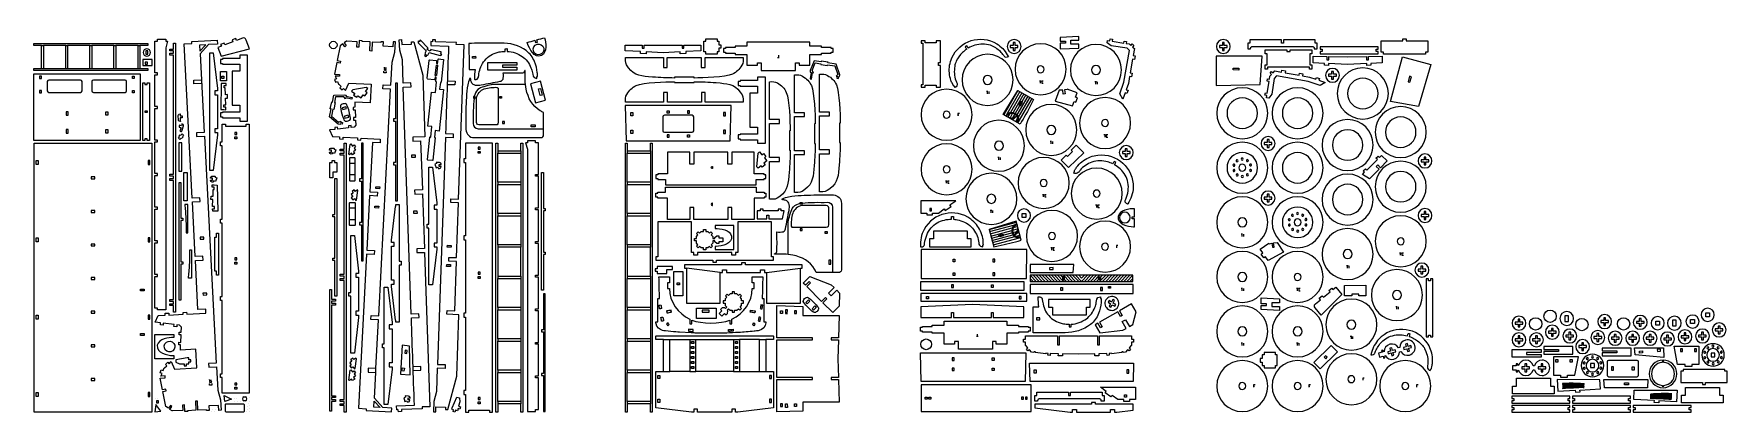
# Model space of a CAD drawing. Header units: centimetres. Extents: x -89 to 134, y -61 to -11.
import ezdxf

# ---------------------------------------------------------------- set-up
doc = ezdxf.new("R2010")
doc.units = ezdxf.units.CM
doc.header["$MEASUREMENT"] = 0
doc.layers.add('Camada 1', color=7, linetype='Continuous')

msp = doc.modelspace()

# ---------------------------------------------------------------- linework, layer by layer
at = {"layer": 'Camada 1', "lineweight": 9}
for points, knots in [([(-88.47477, -15.92471), (-88.47477, -15.92471), (-89.49464, -15.92471), (-89.49464, -15.92471), (-89.49464, -15.92471), (-89.49464, -15.92471), (-89.49464, -16.17968), (-89.49464, -16.17968), (-89.49464, -16.17968), (-89.49464, -16.17968), (-74.48257, -16.17968), (-74.48257, -16.17968), (-74.48257, -16.17968), (-74.48257, -16.17968), (-74.48257, -15.92471), (-74.48257, -15.92471), (-74.48257, -15.92471), (-74.48257, -15.92471), (-75.50244, -15.92471), (-75.50244, -15.92471), (-75.50244, -15.92471), (-75.50244, -15.92471), (-75.50244, -12.88548), (-75.50244, -12.88548), (-75.50244, -12.88548), (-75.50244, -12.88548), (-74.48257, -12.88548), (-74.48257, -12.88548), (-74.48257, -12.88548), (-74.48257, -12.88548), (-74.48257, -12.63052), (-74.48257, -12.63052), (-74.48257, -12.63052), (-74.48257, -12.63052), (-89.49464, -12.63052), (-89.49464, -12.63052), (-89.49464, -12.63052), (-89.49464, -12.63052), (-89.49464, -12.88548), (-89.49464, -12.88548), (-89.49464, -12.88548), (-89.49464, -12.88548), (-88.47477, -12.88548), (-88.47477, -12.88548), (-88.47477, -12.88548), (-88.47477, -12.88548), (-88.47477, -15.92471), (-88.47477, -15.92471)], [0, 0, 0, 0, 0.076923077, 0.076923077, 0.076923077, 0.076923077, 0.153846154, 0.153846154, 0.153846154, 0.153846154, 0.230769231, 0.230769231, 0.230769231, 0.230769231, 0.307692308, 0.307692308, 0.307692308, 0.307692308, 0.384615385, 0.384615385, 0.384615385, 0.384615385, 0.461538462, 0.461538462, 0.461538462, 0.461538462, 0.538461538, 0.538461538, 0.538461538, 0.538461538, 0.615384615, 0.615384615, 0.615384615, 0.615384615, 0.692307692, 0.692307692, 0.692307692, 0.692307692, 0.769230769, 0.769230769, 0.769230769, 0.769230769, 0.846153846, 0.846153846, 0.846153846, 0.846153846, 1, 1, 1, 1]), ([(-85.29542, -12.88548), (-85.29542, -12.88548), (-85.29542, -15.92471), (-85.29542, -15.92471), (-85.29542, -15.92471), (-85.29542, -15.92471), (-88.2198, -15.92471), (-88.2198, -15.92471), (-88.2198, -15.92471), (-88.2198, -15.92471), (-88.2198, -12.88548), (-88.2198, -12.88548), (-88.2198, -12.88548), (-88.2198, -12.88548), (-85.29542, -12.88548), (-85.29542, -12.88548)], [0, 0, 0, 0, 0.2, 0.2, 0.2, 0.2, 0.4, 0.4, 0.4, 0.4, 0.6, 0.6, 0.6, 0.6, 1, 1, 1, 1]), ([(-85.04046, -15.92471), (-85.04046, -15.92471), (-85.04046, -12.88548), (-85.04046, -12.88548), (-85.04046, -12.88548), (-85.04046, -12.88548), (-82.11608, -12.88548), (-82.11608, -12.88548), (-82.11608, -12.88548), (-82.11608, -12.88548), (-82.11608, -15.92471), (-82.11608, -15.92471), (-82.11608, -15.92471), (-82.11608, -15.92471), (-85.04046, -15.92471), (-85.04046, -15.92471)], [0, 0, 0, 0, 0.2, 0.2, 0.2, 0.2, 0.4, 0.4, 0.4, 0.4, 0.6, 0.6, 0.6, 0.6, 1, 1, 1, 1]), ([(-81.86112, -15.92471), (-81.86112, -15.92471), (-81.86112, -12.88548), (-81.86112, -12.88548), (-81.86112, -12.88548), (-81.86112, -12.88548), (-78.93674, -12.88548), (-78.93674, -12.88548), (-78.93674, -12.88548), (-78.93674, -12.88548), (-78.93674, -15.92471), (-78.93674, -15.92471), (-78.93674, -15.92471), (-78.93674, -15.92471), (-81.86112, -15.92471), (-81.86112, -15.92471)], [0, 0, 0, 0, 0.2, 0.2, 0.2, 0.2, 0.4, 0.4, 0.4, 0.4, 0.6, 0.6, 0.6, 0.6, 1, 1, 1, 1]), ([(-75.75741, -12.88548), (-75.75741, -12.88548), (-75.75741, -15.92471), (-75.75741, -15.92471), (-75.75741, -15.92471), (-75.75741, -15.92471), (-78.68178, -15.92471), (-78.68178, -15.92471), (-78.68178, -15.92471), (-78.68178, -15.92471), (-78.68178, -12.88548), (-78.68178, -12.88548), (-78.68178, -12.88548), (-78.68178, -12.88548), (-75.75741, -12.88548), (-75.75741, -12.88548)], [0, 0, 0, 0, 0.2, 0.2, 0.2, 0.2, 0.4, 0.4, 0.4, 0.4, 0.6, 0.6, 0.6, 0.6, 1, 1, 1, 1]), ([(-74.58861, -13.31885), (-74.32006, -13.31885), (-74.10236, -13.53655), (-74.10236, -13.8051), (-74.10236, -13.8051), (-74.10236, -14.07365), (-74.32006, -14.29135), (-74.58861, -14.29135), (-74.58861, -14.29135), (-74.85716, -14.29135), (-75.07486, -14.07365), (-75.07486, -13.8051), (-75.07486, -13.8051), (-75.07486, -13.53655), (-74.85716, -13.31885), (-74.58861, -13.31885)], [0, 0, 0, 0, 0.2, 0.2, 0.2, 0.2, 0.4, 0.4, 0.4, 0.4, 0.6, 0.6, 0.6, 0.6, 1, 1, 1, 1]), ([(-73.17306, -47.51207), (-73.17306, -47.51207), (-73.17306, -47.76703), (-73.17306, -47.76703), (-73.17306, -47.76703), (-73.17306, -47.76703), (-72.10219, -47.76703), (-72.10219, -47.76703), (-72.10219, -47.76703), (-72.10219, -47.76703), (-72.10219, -13.16503), (-72.10219, -13.16503), (-72.10219, -13.16503), (-72.10219, -13.16503), (-71.84722, -12.29813), (-71.84722, -12.29813), (-71.84722, -12.29813), (-71.84722, -12.29813), (-72.10219, -12.29813), (-72.10219, -12.29813), (-72.10219, -12.29813), (-72.10219, -12.29813), (-72.10219, -12.04317), (-72.10219, -12.04317), (-72.10219, -12.04317), (-72.10219, -12.04317), (-73.17306, -12.04317), (-73.17306, -12.04317), (-73.17306, -12.04317), (-73.17306, -12.04317), (-73.17306, -12.29813), (-73.17306, -12.29813), (-73.17306, -12.29813), (-73.17306, -12.29813), (-73.53001, -12.29813), (-73.53001, -12.29813), (-73.53001, -12.29813), (-73.53001, -12.29813), (-73.53001, -16.47678), (-73.53001, -16.47678), (-73.53001, -16.47678), (-73.53001, -16.47678), (-73.17306, -16.47678), (-73.17306, -16.47678), (-73.17306, -16.47678), (-73.17306, -16.47678), (-73.17306, -16.73174), (-73.17306, -16.73174), (-73.17306, -16.73174), (-73.17306, -16.73174), (-73.53001, -16.73174), (-73.53001, -16.73174), (-73.53001, -16.73174), (-73.53001, -16.73174), (-73.53001, -20.91039), (-73.53001, -20.91039), (-73.53001, -20.91039), (-73.53001, -20.91039), (-73.17306, -20.91039), (-73.17306, -20.91039), (-73.17306, -20.91039), (-73.17306, -20.91039), (-73.17306, -21.16536), (-73.17306, -21.16536), (-73.17306, -21.16536), (-73.17306, -21.16536), (-73.53001, -21.16536), (-73.53001, -21.16536), (-73.53001, -21.16536), (-73.53001, -21.16536), (-73.53001, -25.344), (-73.53001, -25.344), (-73.53001, -25.344), (-73.53001, -25.344), (-73.17306, -25.344), (-73.17306, -25.344), (-73.17306, -25.344), (-73.17306, -25.344), (-73.17306, -25.59898), (-73.17306, -25.59898), (-73.17306, -25.59898), (-73.17306, -25.59898), (-73.53001, -25.59898), (-73.53001, -25.59898), (-73.53001, -25.59898), (-73.53001, -25.59898), (-73.53001, -29.77761), (-73.53001, -29.77761), (-73.53001, -29.77761), (-73.53001, -29.77761), (-73.17306, -29.77761), (-73.17306, -29.77761), (-73.17306, -29.77761), (-73.17306, -29.77761), (-73.17306, -30.03259), (-73.17306, -30.03259), (-73.17306, -30.03259), (-73.17306, -30.03259), (-73.53001, -30.03259), (-73.53001, -30.03259), (-73.53001, -30.03259), (-73.53001, -30.03259), (-73.53001, -34.21123), (-73.53001, -34.21123), (-73.53001, -34.21123), (-73.53001, -34.21123), (-73.17306, -34.21123), (-73.17306, -34.21123), (-73.17306, -34.21123), (-73.17306, -34.21123), (-73.17306, -34.4662), (-73.17306, -34.4662), (-73.17306, -34.4662), (-73.17306, -34.4662), (-73.53001, -34.4662), (-73.53001, -34.4662), (-73.53001, -34.4662), (-73.53001, -34.4662), (-73.53001, -38.64485), (-73.53001, -38.64485), (-73.53001, -38.64485), (-73.53001, -38.64485), (-73.17306, -38.64485), (-73.17306, -38.64485), (-73.17306, -38.64485), (-73.17306, -38.64485), (-73.17306, -38.89981), (-73.17306, -38.89981), (-73.17306, -38.89981), (-73.17306, -38.89981), (-73.53001, -38.89981), (-73.53001, -38.89981), (-73.53001, -38.89981), (-73.53001, -38.89981), (-73.53001, -43.07846), (-73.53001, -43.07846), (-73.53001, -43.07846), (-73.53001, -43.07846), (-73.17306, -43.07846), (-73.17306, -43.07846), (-73.17306, -43.07846), (-73.17306, -43.07846), (-73.17306, -43.33342), (-73.17306, -43.33342), (-73.17306, -43.33342), (-73.17306, -43.33342), (-73.53001, -43.33342), (-73.53001, -43.33342), (-73.53001, -43.33342), (-73.53001, -43.33342), (-73.53001, -47.51207), (-73.53001, -47.51207), (-73.53001, -47.51207), (-73.53001, -47.51207), (-73.17306, -47.51207), (-73.17306, -47.51207)], [0, 0, 0, 0, 0.025, 0.025, 0.025, 0.025, 0.05, 0.05, 0.05, 0.05, 0.075, 0.075, 0.075, 0.075, 0.1, 0.1, 0.1, 0.1, 0.125, 0.125, 0.125, 0.125, 0.15, 0.15, 0.15, 0.15, 0.175, 0.175, 0.175, 0.175, 0.2, 0.2, 0.2, 0.2, 0.225, 0.225, 0.225, 0.225, 0.25, 0.25, 0.25, 0.25, 0.275, 0.275, 0.275, 0.275, 0.3, 0.3, 0.3, 0.3, 0.325, 0.325, 0.325, 0.325, 0.35, 0.35, 0.35, 0.35, 0.375, 0.375, 0.375, 0.375, 0.4, 0.4, 0.4, 0.4, 0.425, 0.425, 0.425, 0.425, 0.45, 0.45, 0.45, 0.45, 0.475, 0.475, 0.475, 0.475, 0.5, 0.5, 0.5, 0.5, 0.525, 0.525, 0.525, 0.525, 0.55, 0.55, 0.55, 0.55, 0.575, 0.575, 0.575, 0.575, 0.6, 0.6, 0.6, 0.6, 0.625, 0.625, 0.625, 0.625, 0.65, 0.65, 0.65, 0.65, 0.675, 0.675, 0.675, 0.675, 0.7, 0.7, 0.7, 0.7, 0.725, 0.725, 0.725, 0.725, 0.75, 0.75, 0.75, 0.75, 0.775, 0.775, 0.775, 0.775, 0.8, 0.8, 0.8, 0.8, 0.825, 0.825, 0.825, 0.825, 0.85, 0.85, 0.85, 0.85, 0.875, 0.875, 0.875, 0.875, 0.9, 0.9, 0.9, 0.9, 0.925, 0.925, 0.925, 0.925, 0.95, 0.95, 0.95, 0.95, 1, 1, 1, 1]), ([(-70.16095, -53.06028), (-70.16095, -53.06028), (-68.1459, -52.95468), (-68.1459, -52.95468), (-68.1459, -52.95468), (-68.1459, -52.95468), (-68.01674, -55.41935), (-68.01674, -55.41935), (-68.01674, -55.41935), (-68.01674, -55.41935), (-70.94995, -55.57308), (-70.94995, -55.57308), (-70.94995, -55.57308), (-70.94995, -55.57308), (-71.36374, -54.58961), (-71.36374, -54.58961), (-71.36374, -54.58961), (-71.36374, -54.58961), (-71.65878, -54.86483), (-71.65878, -54.86483), (-71.65878, -54.86483), (-71.65878, -54.86483), (-71.8327, -54.67839), (-71.8327, -54.67839), (-71.8327, -54.67839), (-71.8327, -54.67839), (-72.12775, -54.9536), (-72.12775, -54.9536), (-72.12775, -54.9536), (-72.12775, -54.9536), (-71.95383, -55.14004), (-71.95383, -55.14004), (-71.95383, -55.14004), (-71.95383, -55.14004), (-72.24887, -55.41526), (-72.24887, -55.41526), (-72.24887, -55.41526), (-72.24887, -55.41526), (-72.31173, -55.41855), (-72.31173, -55.41855), (-72.31173, -55.41855), (-72.31173, -55.41855), (-72.45063, -55.77849), (-72.45063, -55.77849), (-72.45063, -55.77849), (-72.45063, -55.77849), (-72.68851, -55.6867), (-72.68851, -55.6867), (-72.68851, -55.6867), (-72.68851, -55.6867), (-72.82739, -56.04662), (-72.82739, -56.04662), (-72.82739, -56.04662), (-72.82739, -56.04662), (-72.58951, -56.13841), (-72.58951, -56.13841), (-72.58951, -56.13841), (-72.58951, -56.13841), (-72.72839, -56.49835), (-72.72839, -56.49835), (-72.72839, -56.49835), (-72.72839, -56.49835), (-72.19358, -56.47032), (-72.19358, -56.47032), (-72.19358, -56.47032), (-72.19358, -56.47032), (-72.18027, -56.72415), (-72.18027, -56.72415), (-72.18027, -56.72415), (-72.18027, -56.72415), (-72.84123, -56.7588), (-72.84123, -56.7588), (-72.84123, -56.7588), (-72.84123, -56.7588), (-72.52686, -58.29274), (-72.52686, -58.29274), (-72.52686, -58.29274), (-72.52686, -58.29274), (-72.08385, -58.20195), (-72.08385, -58.20195), (-72.08385, -58.20195), (-72.08385, -58.20195), (-72.03266, -58.45173), (-72.03266, -58.45173), (-72.03266, -58.45173), (-72.03266, -58.45173), (-72.47567, -58.54252), (-72.47567, -58.54252), (-72.47567, -58.54252), (-72.47567, -58.54252), (-72.07279, -60.50837), (-72.07279, -60.50837), (-72.07279, -60.50837), (-72.07279, -60.50837), (-71.7523, -60.73788), (-71.7523, -60.73788), (-71.7523, -60.73788), (-71.7523, -60.73788), (-71.48542, -60.36653), (-71.48542, -60.36653), (-71.48542, -60.36653), (-71.48542, -60.36653), (-71.27837, -60.51534), (-71.27837, -60.51534), (-71.27837, -60.51534), (-71.27837, -60.51534), (-71.54434, -60.88677), (-71.54434, -60.88677), (-71.54434, -60.88677), (-71.54434, -60.88677), (-71.26063, -61.08992), (-71.26063, -61.08992), (-71.26063, -61.08992), (-71.26063, -61.08992), (-71.21736, -61.10057), (-71.21736, -61.10057), (-71.21736, -61.10057), (-71.21736, -61.10057), (-69.84106, -61.02844), (-69.84106, -61.02844), (-69.84106, -61.02844), (-69.84106, -61.02844), (-69.87842, -60.3155), (-69.87842, -60.3155), (-69.87842, -60.3155), (-69.87842, -60.3155), (-69.6238, -60.30215), (-69.6238, -60.30215), (-69.6238, -60.30215), (-69.6238, -60.30215), (-69.57744, -61.18287), (-69.57744, -61.18287), (-69.57744, -61.18287), (-69.57744, -61.18287), (-69.20378, -61.16329), (-69.20378, -61.16329), (-69.20378, -61.16329), (-69.20378, -61.16329), (-69.20912, -61.06158), (-69.20912, -61.06158), (-69.20912, -61.06158), (-69.20912, -61.06158), (-68.1123, -61.00422), (-68.1123, -61.00422), (-68.1123, -61.00422), (-68.1123, -61.00422), (-68.17427, -59.82163), (-68.17427, -59.82163), (-68.17427, -59.82163), (-68.17427, -59.82163), (-67.91965, -59.80829), (-67.91965, -59.80829), (-67.91965, -59.80829), (-67.91965, -59.80829), (-67.85768, -60.99085), (-67.85768, -60.99085), (-67.85768, -60.99085), (-67.85768, -60.99085), (-66.72964, -60.93164), (-66.72964, -60.93164), (-66.72964, -60.93164), (-66.72964, -60.93164), (-66.72431, -61.03341), (-66.72431, -61.03341), (-66.72431, -61.03341), (-66.72431, -61.03341), (-66.38192, -61.01546), (-66.38192, -61.01546), (-66.38192, -61.01546), (-66.38192, -61.01546), (-66.4122, -60.43762), (-66.4122, -60.43762), (-66.4122, -60.43762), (-66.4122, -60.43762), (-65.13911, -60.3709), (-65.13911, -60.3709), (-65.13911, -60.3709), (-65.13911, -60.3709), (-65.10482, -61.02513), (-65.10482, -61.02513), (-65.10482, -61.02513), (-65.10482, -61.02513), (-64.79928, -61.00911), (-64.79928, -61.00911), (-64.79928, -61.00911), (-64.79928, -61.00911), (-64.87093, -59.64195), (-64.87093, -59.64195), (-64.87093, -59.64195), (-64.87093, -59.64195), (-65.24504, -58.34952), (-65.24504, -58.34952), (-65.24504, -58.34952), (-65.24504, -58.34952), (-65.40578, -55.28252), (-65.40578, -55.28252), (-65.40578, -55.28252), (-65.40578, -55.28252), (-66.42425, -55.33589), (-66.42425, -55.33589), (-66.42425, -55.33589), (-66.42425, -55.33589), (-66.45094, -54.82665), (-66.45094, -54.82665), (-66.45094, -54.82665), (-66.45094, -54.82665), (-65.43247, -54.77328), (-65.43247, -54.77328), (-65.43247, -54.77328), (-65.43247, -54.77328), (-67.00091, -24.84555), (-67.00091, -24.84555), (-67.00091, -24.84555), (-67.00091, -24.84555), (-68.01939, -24.89892), (-68.01939, -24.89892), (-68.01939, -24.89892), (-68.01939, -24.89892), (-68.04607, -24.38968), (-68.04607, -24.38968), (-68.04607, -24.38968), (-68.04607, -24.38968), (-67.0276, -24.33631), (-67.0276, -24.33631), (-67.0276, -24.33631), (-67.0276, -24.33631), (-67.57027, -13.98182), (-67.57027, -13.98182), (-67.57027, -13.98182), (-67.57027, -13.98182), (-66.4604, -12.74918), (-66.4604, -12.74918), (-66.4604, -12.74918), (-66.4604, -12.74918), (-65.28914, -12.6878), (-65.28914, -12.6878), (-65.28914, -12.6878), (-65.28914, -12.6878), (-65.31583, -12.17857), (-65.31583, -12.17857), (-65.31583, -12.17857), (-65.31583, -12.17857), (-68.67681, -12.35471), (-68.67681, -12.35471), (-68.67681, -12.35471), (-68.67681, -12.35471), (-68.66347, -12.60933), (-68.66347, -12.60933), (-68.66347, -12.60933), (-68.66347, -12.60933), (-69.68194, -12.66271), (-69.68194, -12.66271), (-69.68194, -12.66271), (-69.68194, -12.66271), (-68.61549, -33.01147), (-68.61549, -33.01147), (-68.61549, -33.01147), (-68.61549, -33.01147), (-67.59702, -32.95809), (-67.59702, -32.95809), (-67.59702, -32.95809), (-67.59702, -32.95809), (-67.57033, -33.46734), (-67.57033, -33.46734), (-67.57033, -33.46734), (-67.57033, -33.46734), (-68.58881, -33.52071), (-68.58881, -33.52071), (-68.58881, -33.52071), (-68.58881, -33.52071), (-68.21096, -40.73039), (-68.21096, -40.73039), (-68.21096, -40.73039), (-68.21096, -40.73039), (-67.19249, -40.67701), (-67.19249, -40.67701), (-67.19249, -40.67701), (-67.19249, -40.67701), (-67.1658, -41.18625), (-67.1658, -41.18625), (-67.1658, -41.18625), (-67.1658, -41.18625), (-68.18428, -41.23963), (-68.18428, -41.23963), (-68.18428, -41.23963), (-68.18428, -41.23963), (-67.84431, -47.72653), (-67.84431, -47.72653), (-67.84431, -47.72653), (-67.84431, -47.72653), (-66.82584, -47.67315), (-66.82584, -47.67315), (-66.82584, -47.67315), (-66.82584, -47.67315), (-66.79915, -48.18238), (-66.79915, -48.18238), (-66.79915, -48.18238), (-66.79915, -48.18238), (-69.33507, -48.31528), (-69.33507, -48.31528), (-69.33507, -48.31528), (-69.33507, -48.31528), (-69.34841, -48.06067), (-69.34841, -48.06067), (-69.34841, -48.06067), (-69.34841, -48.06067), (-69.82014, -48.08539), (-69.82014, -48.08539), (-69.82014, -48.08539), (-69.82014, -48.08539), (-69.80679, -48.34001), (-69.80679, -48.34001), (-69.80679, -48.34001), (-69.80679, -48.34001), (-71.69365, -48.43889), (-71.69365, -48.43889), (-71.69365, -48.43889), (-71.69365, -48.43889), (-71.707, -48.18428), (-71.707, -48.18428), (-71.707, -48.18428), (-71.707, -48.18428), (-72.17871, -48.209), (-72.17871, -48.209), (-72.17871, -48.209), (-72.17871, -48.209), (-72.16537, -48.46361), (-72.16537, -48.46361), (-72.16537, -48.46361), (-72.16537, -48.46361), (-73.1088, -48.51306), (-73.1088, -48.51306), (-73.1088, -48.51306), (-73.1088, -48.51306), (-73.49243, -49.39064), (-73.49243, -49.39064), (-73.49243, -49.39064), (-73.49243, -49.39064), (-72.77509, -49.47491), (-72.77509, -49.47491), (-72.77509, -49.47491), (-72.77509, -49.47491), (-72.80483, -49.72813), (-72.80483, -49.72813), (-72.80483, -49.72813), (-72.80483, -49.72813), (-72.44616, -49.77027), (-72.44616, -49.77027), (-72.44616, -49.77027), (-72.44616, -49.77027), (-72.41642, -49.51704), (-72.41642, -49.51704), (-72.41642, -49.51704), (-72.41642, -49.51704), (-70.98173, -49.68558), (-70.98173, -49.68558), (-70.98173, -49.68558), (-70.98173, -49.68558), (-71.01148, -49.9388), (-71.01148, -49.9388), (-71.01148, -49.9388), (-71.01148, -49.9388), (-70.65281, -49.98093), (-70.65281, -49.98093), (-70.65281, -49.98093), (-70.65281, -49.98093), (-70.62306, -49.72771), (-70.62306, -49.72771), (-70.62306, -49.72771), (-70.62306, -49.72771), (-70.26439, -49.76984), (-70.26439, -49.76984), (-70.26439, -49.76984), (-70.26439, -49.76984), (-70.03937, -50.03331), (-70.03937, -50.03331), (-70.03937, -50.03331), (-70.03937, -50.03331), (-70.0664, -50.70596), (-70.0664, -50.70596), (-70.0664, -50.70596), (-70.0664, -50.70596), (-70.32115, -50.69573), (-70.32115, -50.69573), (-70.32115, -50.69573), (-70.32115, -50.69573), (-70.33466, -51.03206), (-70.33466, -51.03206), (-70.33466, -51.03206), (-70.33466, -51.03206), (-70.0799, -51.04229), (-70.0799, -51.04229), (-70.0799, -51.04229), (-70.0799, -51.04229), (-70.12042, -52.05128), (-70.12042, -52.05128), (-70.12042, -52.05128), (-70.12042, -52.05128), (-70.37519, -52.04104), (-70.37519, -52.04104), (-70.37519, -52.04104), (-70.37519, -52.04104), (-70.38869, -52.37738), (-70.38869, -52.37738), (-70.38869, -52.37738), (-70.38869, -52.37738), (-70.13394, -52.38761), (-70.13394, -52.38761), (-70.13394, -52.38761), (-70.13394, -52.38761), (-70.16095, -53.06028), (-70.16095, -53.06028)], [0, 0, 0, 0, 0.009615385, 0.009615385, 0.009615385, 0.009615385, 0.019230769, 0.019230769, 0.019230769, 0.019230769, 0.028846154, 0.028846154, 0.028846154, 0.028846154, 0.038461538, 0.038461538, 0.038461538, 0.038461538, 0.048076923, 0.048076923, 0.048076923, 0.048076923, 0.057692308, 0.057692308, 0.057692308, 0.057692308, 0.067307692, 0.067307692, 0.067307692, 0.067307692, 0.076923077, 0.076923077, 0.076923077, 0.076923077, 0.086538462, 0.086538462, 0.086538462, 0.086538462, 0.096153846, 0.096153846, 0.096153846, 0.096153846, 0.105769231, 0.105769231, 0.105769231, 0.105769231, 0.115384615, 0.115384615, 0.115384615, 0.115384615, 0.125, 0.125, 0.125, 0.125, 0.134615385, 0.134615385, 0.134615385, 0.134615385, 0.144230769, 0.144230769, 0.144230769, 0.144230769, 0.153846154, 0.153846154, 0.153846154, 0.153846154, 0.163461538, 0.163461538, 0.163461538, 0.163461538, 0.173076923, 0.173076923, 0.173076923, 0.173076923, 0.182692308, 0.182692308, 0.182692308, 0.182692308, 0.192307692, 0.192307692, 0.192307692, 0.192307692, 0.201923077, 0.201923077, 0.201923077, 0.201923077, 0.211538462, 0.211538462, 0.211538462, 0.211538462, 0.221153846, 0.221153846, 0.221153846, 0.221153846, 0.230769231, 0.230769231, 0.230769231, 0.230769231, 0.240384615, 0.240384615, 0.240384615, 0.240384615, 0.25, 0.25, 0.25, 0.25, 0.259615385, 0.259615385, 0.259615385, 0.259615385, 0.269230769, 0.269230769, 0.269230769, 0.269230769, 0.278846154, 0.278846154, 0.278846154, 0.278846154, 0.288461538, 0.288461538, 0.288461538, 0.288461538, 0.298076923, 0.298076923, 0.298076923, 0.298076923, 0.307692308, 0.307692308, 0.307692308, 0.307692308, 0.317307692, 0.317307692, 0.317307692, 0.317307692, 0.326923077, 0.326923077, 0.326923077, 0.326923077, 0.336538462, 0.336538462, 0.336538462, 0.336538462, 0.346153846, 0.346153846, 0.346153846, 0.346153846, 0.355769231, 0.355769231, 0.355769231, 0.355769231, 0.365384615, 0.365384615, 0.365384615, 0.365384615, 0.375, 0.375, 0.375, 0.375, 0.384615385, 0.384615385, 0.384615385, 0.384615385, 0.394230769, 0.394230769, 0.394230769, 0.394230769, 0.403846154, 0.403846154, 0.403846154, 0.403846154, 0.413461538, 0.413461538, 0.413461538, 0.413461538, 0.423076923, 0.423076923, 0.423076923, 0.423076923, 0.432692308, 0.432692308, 0.432692308, 0.432692308, 0.442307692, 0.442307692, 0.442307692, 0.442307692, 0.451923077, 0.451923077, 0.451923077, 0.451923077, 0.461538462, 0.461538462, 0.461538462, 0.461538462, 0.471153846, 0.471153846, 0.471153846, 0.471153846, 0.480769231, 0.480769231, 0.480769231, 0.480769231, 0.490384615, 0.490384615, 0.490384615, 0.490384615, 0.5, 0.5, 0.5, 0.5, 0.509615385, 0.509615385, 0.509615385, 0.509615385, 0.519230769, 0.519230769, 0.519230769, 0.519230769, 0.528846154, 0.528846154, 0.528846154, 0.528846154, 0.538461538, 0.538461538, 0.538461538, 0.538461538, 0.548076923, 0.548076923, 0.548076923, 0.548076923, 0.557692308, 0.557692308, 0.557692308, 0.557692308, 0.567307692, 0.567307692, 0.567307692, 0.567307692, 0.576923077, 0.576923077, 0.576923077, 0.576923077, 0.586538462, 0.586538462, 0.586538462, 0.586538462, 0.596153846, 0.596153846, 0.596153846, 0.596153846, 0.605769231, 0.605769231, 0.605769231, 0.605769231, 0.615384615, 0.615384615, 0.615384615, 0.615384615, 0.625, 0.625, 0.625, 0.625, 0.634615385, 0.634615385, 0.634615385, 0.634615385, 0.644230769, 0.644230769, 0.644230769, 0.644230769, 0.653846154, 0.653846154, 0.653846154, 0.653846154, 0.663461538, 0.663461538, 0.663461538, 0.663461538, 0.673076923, 0.673076923, 0.673076923, 0.673076923, 0.682692308, 0.682692308, 0.682692308, 0.682692308, 0.692307692, 0.692307692, 0.692307692, 0.692307692, 0.701923077, 0.701923077, 0.701923077, 0.701923077, 0.711538462, 0.711538462, 0.711538462, 0.711538462, 0.721153846, 0.721153846, 0.721153846, 0.721153846, 0.730769231, 0.730769231, 0.730769231, 0.730769231, 0.740384615, 0.740384615, 0.740384615, 0.740384615, 0.75, 0.75, 0.75, 0.75, 0.759615385, 0.759615385, 0.759615385, 0.759615385, 0.769230769, 0.769230769, 0.769230769, 0.769230769, 0.778846154, 0.778846154, 0.778846154, 0.778846154, 0.788461538, 0.788461538, 0.788461538, 0.788461538, 0.798076923, 0.798076923, 0.798076923, 0.798076923, 0.807692308, 0.807692308, 0.807692308, 0.807692308, 0.817307692, 0.817307692, 0.817307692, 0.817307692, 0.826923077, 0.826923077, 0.826923077, 0.826923077, 0.836538462, 0.836538462, 0.836538462, 0.836538462, 0.846153846, 0.846153846, 0.846153846, 0.846153846, 0.855769231, 0.855769231, 0.855769231, 0.855769231, 0.865384615, 0.865384615, 0.865384615, 0.865384615, 0.875, 0.875, 0.875, 0.875, 0.884615385, 0.884615385, 0.884615385, 0.884615385, 0.894230769, 0.894230769, 0.894230769, 0.894230769, 0.903846154, 0.903846154, 0.903846154, 0.903846154, 0.913461538, 0.913461538, 0.913461538, 0.913461538, 0.923076923, 0.923076923, 0.923076923, 0.923076923, 0.932692308, 0.932692308, 0.932692308, 0.932692308, 0.942307692, 0.942307692, 0.942307692, 0.942307692, 0.951923077, 0.951923077, 0.951923077, 0.951923077, 0.961538462, 0.961538462, 0.961538462, 0.961538462, 0.971153846, 0.971153846, 0.971153846, 0.971153846, 0.980769231, 0.980769231, 0.980769231, 0.980769231, 1, 1, 1, 1]), ([(-71.06112, -13.89649), (-71.06112, -13.89649), (-71.57106, -13.89649), (-71.57106, -13.89649), (-71.57106, -13.89649), (-71.57106, -13.89649), (-71.57106, -14.15145), (-71.57106, -14.15145), (-71.57106, -14.15145), (-71.57106, -14.15145), (-71.06112, -14.15145), (-71.06112, -14.15145), (-71.06112, -14.15145), (-71.06112, -14.15145), (-71.06112, -29.85752), (-71.06112, -29.85752), (-71.06112, -29.85752), (-71.06112, -29.85752), (-71.57106, -29.85752), (-71.57106, -29.85752), (-71.57106, -29.85752), (-71.57106, -29.85752), (-71.57106, -30.11249), (-71.57106, -30.11249), (-71.57106, -30.11249), (-71.57106, -30.11249), (-71.06112, -30.11249), (-71.06112, -30.11249), (-71.06112, -30.11249), (-71.06112, -30.11249), (-71.06112, -30.41846), (-71.06112, -30.41846), (-71.06112, -30.41846), (-71.06112, -30.41846), (-71.57106, -30.41846), (-71.57106, -30.41846), (-71.57106, -30.41846), (-71.57106, -30.41846), (-71.57106, -30.67342), (-71.57106, -30.67342), (-71.57106, -30.67342), (-71.57106, -30.67342), (-71.06112, -30.67342), (-71.06112, -30.67342), (-71.06112, -30.67342), (-71.06112, -30.67342), (-71.06112, -46.37949), (-71.06112, -46.37949), (-71.06112, -46.37949), (-71.06112, -46.37949), (-71.57106, -46.37949), (-71.57106, -46.37949), (-71.57106, -46.37949), (-71.57106, -46.37949), (-71.57106, -46.63446), (-71.57106, -46.63446), (-71.57106, -46.63446), (-71.57106, -46.63446), (-71.06112, -46.63446), (-71.06112, -46.63446), (-71.06112, -46.63446), (-71.06112, -46.63446), (-71.06112, -46.94042), (-71.06112, -46.94042), (-71.06112, -46.94042), (-71.06112, -46.94042), (-71.57106, -46.94042), (-71.57106, -46.94042), (-71.57106, -46.94042), (-71.57106, -46.94042), (-71.57106, -47.19539), (-71.57106, -47.19539), (-71.57106, -47.19539), (-71.57106, -47.19539), (-71.06112, -47.19539), (-71.06112, -47.19539), (-71.06112, -47.19539), (-71.06112, -47.19539), (-71.06112, -48.03955), (-71.06112, -48.03955), (-71.06112, -48.03955), (-71.06112, -48.03955), (-70.80616, -48.03955), (-70.80616, -48.03955), (-70.80616, -48.03955), (-70.80616, -48.03955), (-70.80616, -12.57065), (-70.80616, -12.57065), (-70.80616, -12.57065), (-70.80616, -12.57065), (-71.06112, -12.57065), (-71.06112, -12.57065), (-71.06112, -12.57065), (-71.06112, -12.57065), (-71.06112, -13.33555), (-71.06112, -13.33555), (-71.06112, -13.33555), (-71.06112, -13.33555), (-71.57106, -13.33555), (-71.57106, -13.33555), (-71.57106, -13.33555), (-71.57106, -13.33555), (-71.57106, -13.59052), (-71.57106, -13.59052), (-71.57106, -13.59052), (-71.57106, -13.59052), (-71.06112, -13.59052), (-71.06112, -13.59052), (-71.06112, -13.59052), (-71.06112, -13.59052), (-71.06112, -13.89649), (-71.06112, -13.89649)], [0, 0, 0, 0, 0.034482759, 0.034482759, 0.034482759, 0.034482759, 0.068965517, 0.068965517, 0.068965517, 0.068965517, 0.103448276, 0.103448276, 0.103448276, 0.103448276, 0.137931034, 0.137931034, 0.137931034, 0.137931034, 0.172413793, 0.172413793, 0.172413793, 0.172413793, 0.206896552, 0.206896552, 0.206896552, 0.206896552, 0.24137931, 0.24137931, 0.24137931, 0.24137931, 0.275862069, 0.275862069, 0.275862069, 0.275862069, 0.310344828, 0.310344828, 0.310344828, 0.310344828, 0.344827586, 0.344827586, 0.344827586, 0.344827586, 0.379310345, 0.379310345, 0.379310345, 0.379310345, 0.413793103, 0.413793103, 0.413793103, 0.413793103, 0.448275862, 0.448275862, 0.448275862, 0.448275862, 0.482758621, 0.482758621, 0.482758621, 0.482758621, 0.517241379, 0.517241379, 0.517241379, 0.517241379, 0.551724138, 0.551724138, 0.551724138, 0.551724138, 0.586206897, 0.586206897, 0.586206897, 0.586206897, 0.620689655, 0.620689655, 0.620689655, 0.620689655, 0.655172414, 0.655172414, 0.655172414, 0.655172414, 0.689655172, 0.689655172, 0.689655172, 0.689655172, 0.724137931, 0.724137931, 0.724137931, 0.724137931, 0.75862069, 0.75862069, 0.75862069, 0.75862069, 0.793103448, 0.793103448, 0.793103448, 0.793103448, 0.827586207, 0.827586207, 0.827586207, 0.827586207, 0.862068966, 0.862068966, 0.862068966, 0.862068966, 0.896551724, 0.896551724, 0.896551724, 0.896551724, 0.931034483, 0.931034483, 0.931034483, 0.931034483, 1, 1, 1, 1]), ([(-67.63165, -12.81056), (-67.63165, -12.81056), (-66.82048, -12.76805), (-66.82048, -12.76805), (-66.82048, -12.76805), (-66.82048, -12.76805), (-67.58914, -13.62173), (-67.58914, -13.62173), (-67.58914, -13.62173), (-67.58914, -13.62173), (-67.63165, -12.81056), (-67.63165, -12.81056)], [0, 0, 0, 0, 0.25, 0.25, 0.25, 0.25, 0.5, 0.5, 0.5, 0.5, 1, 1, 1, 1]), ([(-64.29857, -12.78709), (-64.29857, -12.78709), (-63.23627, -12.37932), (-63.23627, -12.37932), (-63.23627, -12.37932), (-63.23627, -12.37932), (-63.32765, -12.14128), (-63.32765, -12.14128), (-63.32765, -12.14128), (-63.32765, -12.14128), (-62.86246, -11.96272), (-62.86246, -11.96272), (-62.86246, -11.96272), (-62.86246, -11.96272), (-62.7711, -12.20075), (-62.7711, -12.20075), (-62.7711, -12.20075), (-62.7711, -12.20075), (-61.97266, -11.89427), (-61.97266, -11.89427), (-61.97266, -11.89427), (-61.75243, -11.80974), (-61.58336, -11.93257), (-61.49788, -12.15526), (-61.49788, -12.15526), (-61.49788, -12.15526), (-61.05693, -13.30403), (-61.05693, -13.30403), (-61.05693, -13.30403), (-61.05693, -13.30403), (-64.79024, -14.28707), (-64.79024, -14.28707), (-64.79024, -14.28707), (-64.79024, -14.28707), (-65.22893, -13.14419), (-65.22893, -13.14419), (-65.22893, -13.14419), (-65.22893, -13.14419), (-64.76375, -12.96565), (-64.76375, -12.96565), (-64.76375, -12.96565), (-64.76375, -12.96565), (-64.85511, -12.72761), (-64.85511, -12.72761), (-64.85511, -12.72761), (-64.85511, -12.72761), (-64.38993, -12.54904), (-64.38993, -12.54904), (-64.38993, -12.54904), (-64.38993, -12.54904), (-64.29857, -12.78709), (-64.29857, -12.78709)], [0, 0, 0, 0, 0.071428571, 0.071428571, 0.071428571, 0.071428571, 0.142857143, 0.142857143, 0.142857143, 0.142857143, 0.214285714, 0.214285714, 0.214285714, 0.214285714, 0.285714286, 0.285714286, 0.285714286, 0.285714286, 0.357142857, 0.357142857, 0.357142857, 0.357142857, 0.428571429, 0.428571429, 0.428571429, 0.428571429, 0.5, 0.5, 0.5, 0.5, 0.571428571, 0.571428571, 0.571428571, 0.571428571, 0.642857143, 0.642857143, 0.642857143, 0.642857143, 0.714285714, 0.714285714, 0.714285714, 0.714285714, 0.785714286, 0.785714286, 0.785714286, 0.785714286, 0.857142857, 0.857142857, 0.857142857, 0.857142857, 1, 1, 1, 1]), ([(-44.00091, -48.56466), (-44.00091, -48.56466), (-45.01939, -48.51129), (-45.01939, -48.51129), (-45.01939, -48.51129), (-45.01939, -48.51129), (-45.04607, -49.02052), (-45.04607, -49.02052), (-45.04607, -49.02052), (-45.04607, -49.02052), (-44.0276, -49.07389), (-44.0276, -49.07389), (-44.0276, -49.07389), (-44.0276, -49.07389), (-44.36505, -55.51304), (-44.36505, -55.51304), (-44.36505, -55.51304), (-44.36505, -55.51304), (-44.39174, -56.02228), (-44.39174, -56.02228), (-44.39174, -56.02228), (-44.39174, -56.02228), (-44.57025, -59.42838), (-44.57025, -59.42838), (-44.57025, -59.42838), (-44.57025, -59.42838), (-43.46038, -60.66102), (-43.46038, -60.66102), (-43.46038, -60.66102), (-43.46038, -60.66102), (-42.28913, -60.7224), (-42.28913, -60.7224), (-42.28913, -60.7224), (-42.28913, -60.7224), (-42.31582, -61.23163), (-42.31582, -61.23163), (-42.31582, -61.23163), (-42.31582, -61.23163), (-45.67679, -61.05549), (-45.67679, -61.05549), (-45.67679, -61.05549), (-45.67679, -61.05549), (-45.66345, -60.80088), (-45.66345, -60.80088), (-45.66345, -60.80088), (-45.66345, -60.80088), (-46.68193, -60.7475), (-46.68193, -60.7475), (-46.68193, -60.7475), (-46.68193, -60.7475), (-45.6155, -40.39872), (-45.6155, -40.39872), (-45.6155, -40.39872), (-45.6155, -40.39872), (-44.59702, -40.4521), (-44.59702, -40.4521), (-44.59702, -40.4521), (-44.59702, -40.4521), (-44.57033, -39.94285), (-44.57033, -39.94285), (-44.57033, -39.94285), (-44.57033, -39.94285), (-45.58882, -39.88948), (-45.58882, -39.88948), (-45.58882, -39.88948), (-45.58882, -39.88948), (-45.21097, -32.6798), (-45.21097, -32.6798), (-45.21097, -32.6798), (-45.21097, -32.6798), (-44.19249, -32.73318), (-44.19249, -32.73318), (-44.19249, -32.73318), (-44.19249, -32.73318), (-44.1658, -32.22394), (-44.1658, -32.22394), (-44.1658, -32.22394), (-44.1658, -32.22394), (-45.18428, -32.17056), (-45.18428, -32.17056), (-45.18428, -32.17056), (-45.18428, -32.17056), (-44.84432, -25.68367), (-44.84432, -25.68367), (-44.84432, -25.68367), (-44.84432, -25.68367), (-43.82584, -25.73705), (-43.82584, -25.73705), (-43.82584, -25.73705), (-43.82584, -25.73705), (-43.79915, -25.22781), (-43.79915, -25.22781), (-43.79915, -25.22781), (-43.79915, -25.22781), (-46.33507, -25.09491), (-46.33507, -25.09491), (-46.33507, -25.09491), (-46.33507, -25.09491), (-46.34841, -25.34952), (-46.34841, -25.34952), (-46.34841, -25.34952), (-46.34841, -25.34952), (-46.82013, -25.3248), (-46.82013, -25.3248), (-46.82013, -25.3248), (-46.82013, -25.3248), (-46.80678, -25.07019), (-46.80678, -25.07019), (-46.80678, -25.07019), (-46.80678, -25.07019), (-48.69365, -24.9713), (-48.69365, -24.9713), (-48.69365, -24.9713), (-48.69365, -24.9713), (-48.707, -25.22591), (-48.707, -25.22591), (-48.707, -25.22591), (-48.707, -25.22591), (-49.17871, -25.20119), (-49.17871, -25.20119), (-49.17871, -25.20119), (-49.17871, -25.20119), (-49.16537, -24.94658), (-49.16537, -24.94658), (-49.16537, -24.94658), (-49.16537, -24.94658), (-50.10879, -24.89713), (-50.10879, -24.89713), (-50.10879, -24.89713), (-50.10879, -24.89713), (-50.49243, -24.01955), (-50.49243, -24.01955), (-50.49243, -24.01955), (-50.49243, -24.01955), (-49.77509, -23.93529), (-49.77509, -23.93529), (-49.77509, -23.93529), (-49.77509, -23.93529), (-49.80483, -23.68207), (-49.80483, -23.68207), (-49.80483, -23.68207), (-49.80483, -23.68207), (-49.44617, -23.63993), (-49.44617, -23.63993), (-49.44617, -23.63993), (-49.44617, -23.63993), (-49.41641, -23.89316), (-49.41641, -23.89316), (-49.41641, -23.89316), (-49.41641, -23.89316), (-47.98173, -23.72461), (-47.98173, -23.72461), (-47.98173, -23.72461), (-47.98173, -23.72461), (-48.01147, -23.47139), (-48.01147, -23.47139), (-48.01147, -23.47139), (-48.01147, -23.47139), (-47.6528, -23.42926), (-47.6528, -23.42926), (-47.6528, -23.42926), (-47.6528, -23.42926), (-47.62306, -23.68248), (-47.62306, -23.68248), (-47.62306, -23.68248), (-47.62306, -23.68248), (-47.26439, -23.64035), (-47.26439, -23.64035), (-47.26439, -23.64035), (-47.26439, -23.64035), (-47.03937, -23.37689), (-47.03937, -23.37689), (-47.03937, -23.37689), (-47.03937, -23.37689), (-47.06638, -22.70423), (-47.06638, -22.70423), (-47.06638, -22.70423), (-47.06638, -22.70423), (-47.32115, -22.71446), (-47.32115, -22.71446), (-47.32115, -22.71446), (-47.32115, -22.71446), (-47.33467, -22.37813), (-47.33467, -22.37813), (-47.33467, -22.37813), (-47.33467, -22.37813), (-47.0799, -22.3679), (-47.0799, -22.3679), (-47.0799, -22.3679), (-47.0799, -22.3679), (-47.12042, -21.35891), (-47.12042, -21.35891), (-47.12042, -21.35891), (-47.12042, -21.35891), (-47.37518, -21.36915), (-47.37518, -21.36915), (-47.37518, -21.36915), (-47.37518, -21.36915), (-47.38869, -21.03281), (-47.38869, -21.03281), (-47.38869, -21.03281), (-47.38869, -21.03281), (-47.13393, -21.02258), (-47.13393, -21.02258), (-47.13393, -21.02258), (-47.13393, -21.02258), (-47.16094, -20.34992), (-47.16094, -20.34992), (-47.16094, -20.34992), (-47.16094, -20.34992), (-45.1459, -20.45552), (-45.1459, -20.45552), (-45.1459, -20.45552), (-45.1459, -20.45552), (-45.01674, -17.99084), (-45.01674, -17.99084), (-45.01674, -17.99084), (-45.01674, -17.99084), (-47.94995, -17.83711), (-47.94995, -17.83711), (-47.94995, -17.83711), (-47.94995, -17.83711), (-48.36374, -18.82058), (-48.36374, -18.82058), (-48.36374, -18.82058), (-48.36374, -18.82058), (-48.65878, -18.54537), (-48.65878, -18.54537), (-48.65878, -18.54537), (-48.65878, -18.54537), (-48.8327, -18.73181), (-48.8327, -18.73181), (-48.8327, -18.73181), (-48.8327, -18.73181), (-49.12774, -18.45659), (-49.12774, -18.45659), (-49.12774, -18.45659), (-49.12774, -18.45659), (-48.95382, -18.27015), (-48.95382, -18.27015), (-48.95382, -18.27015), (-48.95382, -18.27015), (-49.24887, -17.99494), (-49.24887, -17.99494), (-49.24887, -17.99494), (-49.24887, -17.99494), (-49.31173, -17.99165), (-49.31173, -17.99165), (-49.31173, -17.99165), (-49.31173, -17.99165), (-49.45062, -17.6317), (-49.45062, -17.6317), (-49.45062, -17.6317), (-49.45062, -17.6317), (-49.6885, -17.72349), (-49.6885, -17.72349), (-49.6885, -17.72349), (-49.6885, -17.72349), (-49.82739, -17.36357), (-49.82739, -17.36357), (-49.82739, -17.36357), (-49.82739, -17.36357), (-49.58951, -17.27178), (-49.58951, -17.27178), (-49.58951, -17.27178), (-49.58951, -17.27178), (-49.72839, -16.91184), (-49.72839, -16.91184), (-49.72839, -16.91184), (-49.72839, -16.91184), (-49.19358, -16.93987), (-49.19358, -16.93987), (-49.19358, -16.93987), (-49.19358, -16.93987), (-49.18027, -16.68604), (-49.18027, -16.68604), (-49.18027, -16.68604), (-49.18027, -16.68604), (-49.84123, -16.65139), (-49.84123, -16.65139), (-49.84123, -16.65139), (-49.84123, -16.65139), (-49.52687, -15.11745), (-49.52687, -15.11745), (-49.52687, -15.11745), (-49.52687, -15.11745), (-49.08385, -15.20825), (-49.08385, -15.20825), (-49.08385, -15.20825), (-49.08385, -15.20825), (-49.03266, -14.95846), (-49.03266, -14.95846), (-49.03266, -14.95846), (-49.03266, -14.95846), (-49.47567, -14.86767), (-49.47567, -14.86767), (-49.47567, -14.86767), (-49.47567, -14.86767), (-49.07279, -12.90181), (-49.07279, -12.90181), (-49.07279, -12.90181), (-49.07279, -12.90181), (-48.75229, -12.67231), (-48.75229, -12.67231), (-48.75229, -12.67231), (-48.75229, -12.67231), (-48.48542, -13.04365), (-48.48542, -13.04365), (-48.48542, -13.04365), (-48.48542, -13.04365), (-48.27838, -12.89485), (-48.27838, -12.89485), (-48.27838, -12.89485), (-48.27838, -12.89485), (-48.54435, -12.52342), (-48.54435, -12.52342), (-48.54435, -12.52342), (-48.54435, -12.52342), (-48.26064, -12.32027), (-48.26064, -12.32027), (-48.26064, -12.32027), (-48.26064, -12.32027), (-48.21737, -12.30962), (-48.21737, -12.30962), (-48.21737, -12.30962), (-48.21737, -12.30962), (-46.84105, -12.38175), (-46.84105, -12.38175), (-46.84105, -12.38175), (-46.84105, -12.38175), (-46.87841, -13.09468), (-46.87841, -13.09468), (-46.87841, -13.09468), (-46.87841, -13.09468), (-46.62379, -13.10803), (-46.62379, -13.10803), (-46.62379, -13.10803), (-46.62379, -13.10803), (-46.57745, -12.22728), (-46.57745, -12.22728), (-46.57745, -12.22728), (-46.57745, -12.22728), (-46.20379, -12.24685), (-46.20379, -12.24685), (-46.20379, -12.24685), (-46.20379, -12.24685), (-46.20911, -12.34861), (-46.20911, -12.34861), (-46.20911, -12.34861), (-46.20911, -12.34861), (-45.1123, -12.40596), (-45.1123, -12.40596), (-45.1123, -12.40596), (-45.1123, -12.40596), (-45.17427, -13.58856), (-45.17427, -13.58856), (-45.17427, -13.58856), (-45.17427, -13.58856), (-44.91965, -13.6019), (-44.91965, -13.6019), (-44.91965, -13.6019), (-44.91965, -13.6019), (-44.85768, -12.41934), (-44.85768, -12.41934), (-44.85768, -12.41934), (-44.85768, -12.41934), (-43.72964, -12.47855), (-43.72964, -12.47855), (-43.72964, -12.47855), (-43.72964, -12.47855), (-43.72431, -12.37677), (-43.72431, -12.37677), (-43.72431, -12.37677), (-43.72431, -12.37677), (-43.38192, -12.39472), (-43.38192, -12.39472), (-43.38192, -12.39472), (-43.38192, -12.39472), (-43.4122, -12.97256), (-43.4122, -12.97256), (-43.4122, -12.97256), (-43.4122, -12.97256), (-42.13911, -13.03928), (-42.13911, -13.03928), (-42.13911, -13.03928), (-42.13911, -13.03928), (-42.10482, -12.38507), (-42.10482, -12.38507), (-42.10482, -12.38507), (-42.10482, -12.38507), (-41.79927, -12.40109), (-41.79927, -12.40109), (-41.79927, -12.40109), (-41.79927, -12.40109), (-41.87092, -13.76823), (-41.87092, -13.76823), (-41.87092, -13.76823), (-41.87092, -13.76823), (-42.24504, -15.06068), (-42.24504, -15.06068), (-42.24504, -15.06068), (-42.24504, -15.06068), (-42.40578, -18.12767), (-42.40578, -18.12767), (-42.40578, -18.12767), (-42.40578, -18.12767), (-43.42425, -18.0743), (-43.42425, -18.0743), (-43.42425, -18.0743), (-43.42425, -18.0743), (-43.45094, -18.58354), (-43.45094, -18.58354), (-43.45094, -18.58354), (-43.45094, -18.58354), (-42.43247, -18.63691), (-42.43247, -18.63691), (-42.43247, -18.63691), (-42.43247, -18.63691), (-44.00091, -48.56466), (-44.00091, -48.56466)], [0, 0, 0, 0, 0.009433962, 0.009433962, 0.009433962, 0.009433962, 0.018867925, 0.018867925, 0.018867925, 0.018867925, 0.028301887, 0.028301887, 0.028301887, 0.028301887, 0.037735849, 0.037735849, 0.037735849, 0.037735849, 0.047169811, 0.047169811, 0.047169811, 0.047169811, 0.056603774, 0.056603774, 0.056603774, 0.056603774, 0.066037736, 0.066037736, 0.066037736, 0.066037736, 0.075471698, 0.075471698, 0.075471698, 0.075471698, 0.08490566, 0.08490566, 0.08490566, 0.08490566, 0.094339623, 0.094339623, 0.094339623, 0.094339623, 0.103773585, 0.103773585, 0.103773585, 0.103773585, 0.113207547, 0.113207547, 0.113207547, 0.113207547, 0.122641509, 0.122641509, 0.122641509, 0.122641509, 0.132075472, 0.132075472, 0.132075472, 0.132075472, 0.141509434, 0.141509434, 0.141509434, 0.141509434, 0.150943396, 0.150943396, 0.150943396, 0.150943396, 0.160377358, 0.160377358, 0.160377358, 0.160377358, 0.169811321, 0.169811321, 0.169811321, 0.169811321, 0.179245283, 0.179245283, 0.179245283, 0.179245283, 0.188679245, 0.188679245, 0.188679245, 0.188679245, 0.198113208, 0.198113208, 0.198113208, 0.198113208, 0.20754717, 0.20754717, 0.20754717, 0.20754717, 0.216981132, 0.216981132, 0.216981132, 0.216981132, 0.226415094, 0.226415094, 0.226415094, 0.226415094, 0.235849057, 0.235849057, 0.235849057, 0.235849057, 0.245283019, 0.245283019, 0.245283019, 0.245283019, 0.254716981, 0.254716981, 0.254716981, 0.254716981, 0.264150943, 0.264150943, 0.264150943, 0.264150943, 0.273584906, 0.273584906, 0.273584906, 0.273584906, 0.283018868, 0.283018868, 0.283018868, 0.283018868, 0.29245283, 0.29245283, 0.29245283, 0.29245283, 0.301886792, 0.301886792, 0.301886792, 0.301886792, 0.311320755, 0.311320755, 0.311320755, 0.311320755, 0.320754717, 0.320754717, 0.320754717, 0.320754717, 0.330188679, 0.330188679, 0.330188679, 0.330188679, 0.339622642, 0.339622642, 0.339622642, 0.339622642, 0.349056604, 0.349056604, 0.349056604, 0.349056604, 0.358490566, 0.358490566, 0.358490566, 0.358490566, 0.367924528, 0.367924528, 0.367924528, 0.367924528, 0.377358491, 0.377358491, 0.377358491, 0.377358491, 0.386792453, 0.386792453, 0.386792453, 0.386792453, 0.396226415, 0.396226415, 0.396226415, 0.396226415, 0.405660377, 0.405660377, 0.405660377, 0.405660377, 0.41509434, 0.41509434, 0.41509434, 0.41509434, 0.424528302, 0.424528302, 0.424528302, 0.424528302, 0.433962264, 0.433962264, 0.433962264, 0.433962264, 0.443396226, 0.443396226, 0.443396226, 0.443396226, 0.452830189, 0.452830189, 0.452830189, 0.452830189, 0.462264151, 0.462264151, 0.462264151, 0.462264151, 0.471698113, 0.471698113, 0.471698113, 0.471698113, 0.481132075, 0.481132075, 0.481132075, 0.481132075, 0.490566038, 0.490566038, 0.490566038, 0.490566038, 0.5, 0.5, 0.5, 0.5, 0.509433962, 0.509433962, 0.509433962, 0.509433962, 0.518867925, 0.518867925, 0.518867925, 0.518867925, 0.528301887, 0.528301887, 0.528301887, 0.528301887, 0.537735849, 0.537735849, 0.537735849, 0.537735849, 0.547169811, 0.547169811, 0.547169811, 0.547169811, 0.556603774, 0.556603774, 0.556603774, 0.556603774, 0.566037736, 0.566037736, 0.566037736, 0.566037736, 0.575471698, 0.575471698, 0.575471698, 0.575471698, 0.58490566, 0.58490566, 0.58490566, 0.58490566, 0.594339623, 0.594339623, 0.594339623, 0.594339623, 0.603773585, 0.603773585, 0.603773585, 0.603773585, 0.613207547, 0.613207547, 0.613207547, 0.613207547, 0.622641509, 0.622641509, 0.622641509, 0.622641509, 0.632075472, 0.632075472, 0.632075472, 0.632075472, 0.641509434, 0.641509434, 0.641509434, 0.641509434, 0.650943396, 0.650943396, 0.650943396, 0.650943396, 0.660377358, 0.660377358, 0.660377358, 0.660377358, 0.669811321, 0.669811321, 0.669811321, 0.669811321, 0.679245283, 0.679245283, 0.679245283, 0.679245283, 0.688679245, 0.688679245, 0.688679245, 0.688679245, 0.698113208, 0.698113208, 0.698113208, 0.698113208, 0.70754717, 0.70754717, 0.70754717, 0.70754717, 0.716981132, 0.716981132, 0.716981132, 0.716981132, 0.726415094, 0.726415094, 0.726415094, 0.726415094, 0.735849057, 0.735849057, 0.735849057, 0.735849057, 0.745283019, 0.745283019, 0.745283019, 0.745283019, 0.754716981, 0.754716981, 0.754716981, 0.754716981, 0.764150943, 0.764150943, 0.764150943, 0.764150943, 0.773584906, 0.773584906, 0.773584906, 0.773584906, 0.783018868, 0.783018868, 0.783018868, 0.783018868, 0.79245283, 0.79245283, 0.79245283, 0.79245283, 0.801886792, 0.801886792, 0.801886792, 0.801886792, 0.811320755, 0.811320755, 0.811320755, 0.811320755, 0.820754717, 0.820754717, 0.820754717, 0.820754717, 0.830188679, 0.830188679, 0.830188679, 0.830188679, 0.839622642, 0.839622642, 0.839622642, 0.839622642, 0.849056604, 0.849056604, 0.849056604, 0.849056604, 0.858490566, 0.858490566, 0.858490566, 0.858490566, 0.867924528, 0.867924528, 0.867924528, 0.867924528, 0.877358491, 0.877358491, 0.877358491, 0.877358491, 0.886792453, 0.886792453, 0.886792453, 0.886792453, 0.896226415, 0.896226415, 0.896226415, 0.896226415, 0.905660377, 0.905660377, 0.905660377, 0.905660377, 0.91509434, 0.91509434, 0.91509434, 0.91509434, 0.924528302, 0.924528302, 0.924528302, 0.924528302, 0.933962264, 0.933962264, 0.933962264, 0.933962264, 0.943396226, 0.943396226, 0.943396226, 0.943396226, 0.952830189, 0.952830189, 0.952830189, 0.952830189, 0.962264151, 0.962264151, 0.962264151, 0.962264151, 0.971698113, 0.971698113, 0.971698113, 0.971698113, 0.981132075, 0.981132075, 0.981132075, 0.981132075, 1, 1, 1, 1]), ([(-49.98861, -12.31885), (-50.25716, -12.31885), (-50.47486, -12.53655), (-50.47486, -12.8051), (-50.47486, -12.8051), (-50.47486, -13.07364), (-50.25716, -13.29135), (-49.98861, -13.29135), (-49.98861, -13.29135), (-49.72006, -13.29135), (-49.50236, -13.07365), (-49.50236, -12.8051), (-49.50236, -12.8051), (-49.50236, -12.53655), (-49.72006, -12.31885), (-49.98861, -12.31885)], [0, 0, 0, 0, 0.2, 0.2, 0.2, 0.2, 0.4, 0.4, 0.4, 0.4, 0.6, 0.6, 0.6, 0.6, 1, 1, 1, 1]), ([(-41.62029, -60.94471), (-41.62029, -60.94471), (-41.41644, -60.93759), (-41.41644, -60.93759), (-41.41644, -60.93759), (-41.41644, -60.93759), (-41.40754, -61.19242), (-41.40754, -61.19242), (-41.40754, -61.19242), (-41.40754, -61.19242), (-40.99984, -61.17818), (-40.99984, -61.17818), (-40.99984, -61.17818), (-40.99984, -61.17818), (-41.00874, -60.92336), (-41.00874, -60.92336), (-41.00874, -60.92336), (-41.00874, -60.92336), (-38.25675, -60.82725), (-38.25675, -60.82725), (-38.25675, -60.82725), (-38.25675, -60.82725), (-38.26565, -60.57245), (-38.26565, -60.57245), (-38.26565, -60.57245), (-38.26565, -60.57245), (-37.24641, -60.53686), (-37.24641, -60.53686), (-37.24641, -60.53686), (-37.24641, -60.53686), (-37.95755, -40.17257), (-37.95755, -40.17257), (-37.95755, -40.17257), (-37.95755, -40.17257), (-38.97679, -40.20816), (-38.97679, -40.20816), (-38.97679, -40.20816), (-38.97679, -40.20816), (-38.99459, -39.69853), (-38.99459, -39.69853), (-38.99459, -39.69853), (-38.99459, -39.69853), (-37.97535, -39.66294), (-37.97535, -39.66294), (-37.97535, -39.66294), (-37.97535, -39.66294), (-38.22731, -32.44777), (-38.22731, -32.44777), (-38.22731, -32.44777), (-38.22731, -32.44777), (-39.24654, -32.48336), (-39.24654, -32.48336), (-39.24654, -32.48336), (-39.24654, -32.48336), (-39.26434, -31.97373), (-39.26434, -31.97373), (-39.26434, -31.97373), (-39.26434, -31.97373), (-38.2451, -31.93814), (-38.2451, -31.93814), (-38.2451, -31.93814), (-38.2451, -31.93814), (-38.4718, -25.4463), (-38.4718, -25.4463), (-38.4718, -25.4463), (-38.4718, -25.4463), (-39.49104, -25.48189), (-39.49104, -25.48189), (-39.49104, -25.48189), (-39.49104, -25.48189), (-39.50884, -24.97227), (-39.50884, -24.97227), (-39.50884, -24.97227), (-39.50884, -24.97227), (-37.91514, -24.91662), (-37.91514, -24.91662), (-37.91514, -24.91662), (-37.91514, -24.91662), (-38.19852, -16.80177), (-38.19852, -16.80177), (-38.19852, -16.80177), (-38.19852, -16.80177), (-39.38674, -12.3957), (-39.38674, -12.3957), (-39.38674, -12.3957), (-39.38674, -12.3957), (-39.69252, -12.40638), (-39.69252, -12.40638), (-39.69252, -12.40638), (-39.69252, -12.40638), (-39.68185, -12.71215), (-39.68185, -12.71215), (-39.68185, -12.71215), (-39.68185, -12.71215), (-40.95591, -12.75664), (-40.95591, -12.75664), (-40.95591, -12.75664), (-40.95591, -12.75664), (-40.97877, -12.10191), (-40.97877, -12.10191), (-40.97877, -12.10191), (-40.97877, -12.10191), (-41.28456, -12.11259), (-41.28456, -12.11259), (-41.28456, -12.11259), (-41.28456, -12.11259), (-41.23678, -13.48079), (-41.23678, -13.48079), (-41.23678, -13.48079), (-41.23678, -13.48079), (-40.88527, -14.77956), (-40.88527, -14.77956), (-40.88527, -14.77956), (-40.88527, -14.77956), (-40.77808, -17.8489), (-40.77808, -17.8489), (-40.77808, -17.8489), (-40.77808, -17.8489), (-39.75883, -17.8133), (-39.75883, -17.8133), (-39.75883, -17.8133), (-39.75883, -17.8133), (-39.74104, -18.32293), (-39.74104, -18.32293), (-39.74104, -18.32293), (-39.74104, -18.32293), (-40.76029, -18.35853), (-40.76029, -18.35853), (-40.76029, -18.35853), (-40.76029, -18.35853), (-39.71439, -48.30908), (-39.71439, -48.30908), (-39.71439, -48.30908), (-39.71439, -48.30908), (-38.69514, -48.27349), (-38.69514, -48.27349), (-38.69514, -48.27349), (-38.69514, -48.27349), (-38.67734, -48.78312), (-38.67734, -48.78312), (-38.67734, -48.78312), (-38.67734, -48.78312), (-39.69659, -48.81871), (-39.69659, -48.81871), (-39.69659, -48.81871), (-39.56233, -52.66355), (-39.42806, -56.50839), (-39.2938, -60.35323), (-39.2938, -60.35323), (-39.2938, -60.35323), (-41.63809, -60.43509), (-41.63809, -60.43509), (-41.63809, -60.43509), (-41.63809, -60.43509), (-41.62029, -60.94471), (-41.62029, -60.94471)], [0, 0, 0, 0, 0.025, 0.025, 0.025, 0.025, 0.05, 0.05, 0.05, 0.05, 0.075, 0.075, 0.075, 0.075, 0.1, 0.1, 0.1, 0.1, 0.125, 0.125, 0.125, 0.125, 0.15, 0.15, 0.15, 0.15, 0.175, 0.175, 0.175, 0.175, 0.2, 0.2, 0.2, 0.2, 0.225, 0.225, 0.225, 0.225, 0.25, 0.25, 0.25, 0.25, 0.275, 0.275, 0.275, 0.275, 0.3, 0.3, 0.3, 0.3, 0.325, 0.325, 0.325, 0.325, 0.35, 0.35, 0.35, 0.35, 0.375, 0.375, 0.375, 0.375, 0.4, 0.4, 0.4, 0.4, 0.425, 0.425, 0.425, 0.425, 0.45, 0.45, 0.45, 0.45, 0.475, 0.475, 0.475, 0.475, 0.5, 0.5, 0.5, 0.5, 0.525, 0.525, 0.525, 0.525, 0.55, 0.55, 0.55, 0.55, 0.575, 0.575, 0.575, 0.575, 0.6, 0.6, 0.6, 0.6, 0.625, 0.625, 0.625, 0.625, 0.65, 0.65, 0.65, 0.65, 0.675, 0.675, 0.675, 0.675, 0.7, 0.7, 0.7, 0.7, 0.725, 0.725, 0.725, 0.725, 0.75, 0.75, 0.75, 0.75, 0.775, 0.775, 0.775, 0.775, 0.8, 0.8, 0.8, 0.8, 0.825, 0.825, 0.825, 0.825, 0.85, 0.85, 0.85, 0.85, 0.875, 0.875, 0.875, 0.875, 0.9, 0.9, 0.9, 0.9, 0.925, 0.925, 0.925, 0.925, 0.95, 0.95, 0.95, 0.95, 1, 1, 1, 1]), ([(-37.23624, -13.60067), (-37.23624, -13.60067), (-37.10876, -13.37986), (-37.10876, -13.37986), (-37.10876, -13.37986), (-37.10876, -13.37986), (-37.03115, -13.42466), (-37.03115, -13.42466), (-37.03115, -13.42466), (-37.03115, -13.42466), (-35.80357, -13.72124), (-35.80357, -13.72124), (-35.80357, -13.72124), (-35.80357, -13.72124), (-35.71524, -13.77224), (-35.71524, -13.77224), (-35.71524, -13.77224), (-35.71524, -13.77224), (-35.84272, -13.99304), (-35.84272, -13.99304), (-35.84272, -13.99304), (-35.84272, -13.99304), (-35.66958, -14.093), (-35.66958, -14.093), (-35.66958, -14.093), (-35.66958, -14.093), (-35.88149, -14.21227), (-35.88149, -14.21227), (-35.88149, -14.21227), (-35.88149, -14.21227), (-37.33927, -13.80536), (-37.33927, -13.80536), (-37.33927, -13.80536), (-37.33927, -13.80536), (-37.53338, -14.14156), (-37.53338, -14.14156), (-37.53338, -14.14156), (-37.53338, -14.14156), (-37.62169, -14.09057), (-37.62169, -14.09057), (-37.62169, -14.09057), (-37.62169, -14.09057), (-37.74917, -14.31137), (-37.74917, -14.31137), (-37.74917, -14.31137), (-37.74917, -14.31137), (-37.96998, -14.18389), (-37.96998, -14.18389), (-37.96998, -14.18389), (-37.96998, -14.18389), (-37.8425, -13.96308), (-37.8425, -13.96308), (-37.8425, -13.96308), (-37.8425, -13.96308), (-37.93082, -13.91209), (-37.93082, -13.91209), (-37.93082, -13.91209), (-37.93082, -13.91209), (-37.73672, -13.57589), (-37.73672, -13.57589), (-37.73672, -13.57589), (-37.73672, -13.57589), (-38.818, -12.51688), (-38.818, -12.51688), (-38.818, -12.51688), (-38.818, -12.51688), (-38.82066, -12.27372), (-38.82066, -12.27372), (-38.82066, -12.27372), (-38.82066, -12.27372), (-38.64753, -12.37368), (-38.64753, -12.37368), (-38.64753, -12.37368), (-38.64753, -12.37368), (-38.52005, -12.15288), (-38.52005, -12.15288), (-38.52005, -12.15288), (-38.52005, -12.15288), (-38.43172, -12.20388), (-38.43172, -12.20388), (-38.43172, -12.20388), (-38.43172, -12.20388), (-37.56108, -13.11871), (-37.56108, -13.11871), (-37.56108, -13.11871), (-37.56108, -13.11871), (-37.48348, -13.16351), (-37.48348, -13.16351), (-37.48348, -13.16351), (-37.48348, -13.16351), (-37.61096, -13.38432), (-37.61096, -13.38432), (-37.61096, -13.38432), (-37.61096, -13.38432), (-37.23624, -13.60067), (-37.23624, -13.60067)], [0, 0, 0, 0, 0.04, 0.04, 0.04, 0.04, 0.08, 0.08, 0.08, 0.08, 0.12, 0.12, 0.12, 0.12, 0.16, 0.16, 0.16, 0.16, 0.2, 0.2, 0.2, 0.2, 0.24, 0.24, 0.24, 0.24, 0.28, 0.28, 0.28, 0.28, 0.32, 0.32, 0.32, 0.32, 0.36, 0.36, 0.36, 0.36, 0.4, 0.4, 0.4, 0.4, 0.44, 0.44, 0.44, 0.44, 0.48, 0.48, 0.48, 0.48, 0.52, 0.52, 0.52, 0.52, 0.56, 0.56, 0.56, 0.56, 0.6, 0.6, 0.6, 0.6, 0.64, 0.64, 0.64, 0.64, 0.68, 0.68, 0.68, 0.68, 0.72, 0.72, 0.72, 0.72, 0.76, 0.76, 0.76, 0.76, 0.8, 0.8, 0.8, 0.8, 0.84, 0.84, 0.84, 0.84, 0.88, 0.88, 0.88, 0.88, 0.92, 0.92, 0.92, 0.92, 1, 1, 1, 1]), ([(-35.24104, -54.98727), (-35.24104, -54.98727), (-36.2603, -54.95167), (-36.2603, -54.95167), (-36.2603, -54.95167), (-36.2603, -54.95167), (-35.2144, -25.00112), (-35.2144, -25.00112), (-35.2144, -25.00112), (-35.2144, -25.00112), (-34.19514, -25.03671), (-34.19514, -25.03671), (-34.19514, -25.03671), (-34.19514, -25.03671), (-34.17734, -24.52708), (-34.17734, -24.52708), (-34.17734, -24.52708), (-34.17734, -24.52708), (-35.1966, -24.49149), (-35.1966, -24.49149), (-35.1966, -24.49149), (-35.06234, -20.64665), (-34.92807, -16.80181), (-34.79381, -12.95697), (-34.79381, -12.95697), (-34.79381, -12.95697), (-37.13809, -12.87511), (-37.13809, -12.87511), (-37.13809, -12.87511), (-37.13809, -12.87511), (-37.12029, -12.36549), (-37.12029, -12.36549), (-37.12029, -12.36549), (-37.12029, -12.36549), (-36.91645, -12.37261), (-36.91645, -12.37261), (-36.91645, -12.37261), (-36.91645, -12.37261), (-36.90755, -12.11778), (-36.90755, -12.11778), (-36.90755, -12.11778), (-36.90755, -12.11778), (-36.49984, -12.13202), (-36.49984, -12.13202), (-36.49984, -12.13202), (-36.49984, -12.13202), (-36.50874, -12.38684), (-36.50874, -12.38684), (-36.50874, -12.38684), (-36.50874, -12.38684), (-33.75675, -12.48295), (-33.75675, -12.48295), (-33.75675, -12.48295), (-33.75675, -12.48295), (-33.76565, -12.73775), (-33.76565, -12.73775), (-33.76565, -12.73775), (-33.76565, -12.73775), (-32.7464, -12.77334), (-32.7464, -12.77334), (-32.7464, -12.77334), (-32.7464, -12.77334), (-33.45754, -33.13763), (-33.45754, -33.13763), (-33.45754, -33.13763), (-33.45754, -33.13763), (-34.47679, -33.10204), (-34.47679, -33.10204), (-34.47679, -33.10204), (-34.47679, -33.10204), (-34.49459, -33.61167), (-34.49459, -33.61167), (-34.49459, -33.61167), (-34.49459, -33.61167), (-33.47534, -33.64726), (-33.47534, -33.64726), (-33.47534, -33.64726), (-33.47534, -33.64726), (-33.7273, -40.86243), (-33.7273, -40.86243), (-33.7273, -40.86243), (-33.7273, -40.86243), (-34.74654, -40.82684), (-34.74654, -40.82684), (-34.74654, -40.82684), (-34.74654, -40.82684), (-34.76434, -41.33647), (-34.76434, -41.33647), (-34.76434, -41.33647), (-34.76434, -41.33647), (-33.74509, -41.37206), (-33.74509, -41.37206), (-33.74509, -41.37206), (-33.74509, -41.37206), (-33.97179, -47.8639), (-33.97179, -47.8639), (-33.97179, -47.8639), (-33.97179, -47.8639), (-34.99104, -47.82831), (-34.99104, -47.82831), (-34.99104, -47.82831), (-34.99104, -47.82831), (-35.00884, -48.33793), (-35.00884, -48.33793), (-35.00884, -48.33793), (-35.00884, -48.33793), (-33.41513, -48.39358), (-33.41513, -48.39358), (-33.41513, -48.39358), (-33.41513, -48.39358), (-33.69851, -56.50843), (-33.69851, -56.50843), (-33.69851, -56.50843), (-33.69851, -56.50843), (-34.88675, -60.9145), (-34.88675, -60.9145), (-34.88675, -60.9145), (-34.88675, -60.9145), (-35.19252, -60.90382), (-35.19252, -60.90382), (-35.19252, -60.90382), (-35.19252, -60.90382), (-35.18185, -60.59805), (-35.18185, -60.59805), (-35.18185, -60.59805), (-35.18185, -60.59805), (-36.45592, -60.55356), (-36.45592, -60.55356), (-36.45592, -60.55356), (-36.45592, -60.55356), (-36.47878, -61.20829), (-36.47878, -61.20829), (-36.47878, -61.20829), (-36.47878, -61.20829), (-36.78455, -61.19761), (-36.78455, -61.19761), (-36.78455, -61.19761), (-36.78455, -61.19761), (-36.73677, -59.82941), (-36.73677, -59.82941), (-36.73677, -59.82941), (-36.73677, -59.82941), (-36.38528, -58.53064), (-36.38528, -58.53064), (-36.38528, -58.53064), (-36.38528, -58.53064), (-36.27809, -55.4613), (-36.27809, -55.4613), (-36.27809, -55.4613), (-36.27809, -55.4613), (-35.25883, -55.4969), (-35.25883, -55.4969), (-35.25883, -55.4969), (-35.25883, -55.4969), (-35.24104, -54.98727), (-35.24104, -54.98727)], [0, 0, 0, 0, 0.025, 0.025, 0.025, 0.025, 0.05, 0.05, 0.05, 0.05, 0.075, 0.075, 0.075, 0.075, 0.1, 0.1, 0.1, 0.1, 0.125, 0.125, 0.125, 0.125, 0.15, 0.15, 0.15, 0.15, 0.175, 0.175, 0.175, 0.175, 0.2, 0.2, 0.2, 0.2, 0.225, 0.225, 0.225, 0.225, 0.25, 0.25, 0.25, 0.25, 0.275, 0.275, 0.275, 0.275, 0.3, 0.3, 0.3, 0.3, 0.325, 0.325, 0.325, 0.325, 0.35, 0.35, 0.35, 0.35, 0.375, 0.375, 0.375, 0.375, 0.4, 0.4, 0.4, 0.4, 0.425, 0.425, 0.425, 0.425, 0.45, 0.45, 0.45, 0.45, 0.475, 0.475, 0.475, 0.475, 0.5, 0.5, 0.5, 0.5, 0.525, 0.525, 0.525, 0.525, 0.55, 0.55, 0.55, 0.55, 0.575, 0.575, 0.575, 0.575, 0.6, 0.6, 0.6, 0.6, 0.625, 0.625, 0.625, 0.625, 0.65, 0.65, 0.65, 0.65, 0.675, 0.675, 0.675, 0.675, 0.7, 0.7, 0.7, 0.7, 0.725, 0.725, 0.725, 0.725, 0.75, 0.75, 0.75, 0.75, 0.775, 0.775, 0.775, 0.775, 0.8, 0.8, 0.8, 0.8, 0.825, 0.825, 0.825, 0.825, 0.85, 0.85, 0.85, 0.85, 0.875, 0.875, 0.875, 0.875, 0.9, 0.9, 0.9, 0.9, 0.925, 0.925, 0.925, 0.925, 0.95, 0.95, 0.95, 0.95, 1, 1, 1, 1]), ([(-31.28781, -16.02419), (-31.54649, -16.02871), (-31.80517, -16.03322), (-32.06384, -16.03774), (-32.06384, -16.03774), (-32.08389, -14.88935), (-32.10393, -13.74097), (-32.12398, -12.59259), (-32.12398, -12.59259), (-31.13787, -12.58277), (-30.15176, -12.5735), (-29.16565, -12.56313), (-29.16565, -12.56313), (-28.74069, -12.55865), (-28.31575, -12.54956), (-27.89076, -12.54807), (-27.89076, -12.54807), (-26.72934, -12.54398), (-25.47934, -12.81765), (-24.55231, -13.5486), (-24.55231, -13.5486), (-24.03131, -13.9594), (-23.70836, -14.39092), (-23.44582, -14.99834), (-23.44582, -14.99834), (-23.24792, -15.45622), (-23.13918, -15.95914), (-23.08461, -16.45364), (-23.08461, -16.45364), (-23.06466, -16.63443), (-23.06028, -16.78205), (-23.05786, -16.96015), (-23.05786, -16.96015), (-23.08907, -16.9607), (-23.12027, -16.96124), (-23.15148, -16.96178), (-23.15148, -16.96178), (-23.15003, -17.04504), (-23.14857, -17.12832), (-23.14712, -17.21159), (-23.14712, -17.21159), (-23.75984, -17.17422), (-23.67164, -16.67291), (-23.71428, -16.47639), (-23.71428, -16.47639), (-23.7755, -16.19422), (-23.8054, -16.06894), (-23.92045, -15.79927), (-23.92045, -15.79927), (-24.15013, -15.26088), (-24.57652, -14.63851), (-25.06872, -14.31639), (-25.06872, -14.31639), (-25.62107, -13.95491), (-26.39589, -13.65933), (-27.07048, -13.65318), (-27.07048, -13.65318), (-27.0726, -13.53172), (-27.07472, -13.41026), (-27.07684, -13.2888), (-27.07684, -13.2888), (-27.16182, -13.29029), (-27.24679, -13.29177), (-27.33177, -13.29325), (-27.33177, -13.29325), (-27.32969, -13.41226), (-27.32762, -13.53128), (-27.32554, -13.65028), (-27.32554, -13.65028), (-27.40863, -13.64934), (-27.49232, -13.63753), (-27.57481, -13.64745), (-27.57481, -13.64745), (-27.8074, -13.67545), (-28.04174, -13.70274), (-28.26793, -13.76373), (-28.26793, -13.76373), (-28.97149, -13.95348), (-29.54157, -14.27506), (-30.01568, -14.83236), (-30.01568, -14.83236), (-30.43405, -15.32411), (-30.68321, -15.9731), (-30.78842, -16.60608), (-30.78842, -16.60608), (-30.814, -16.75998), (-30.82064, -16.91674), (-30.84825, -17.07029), (-30.84825, -17.07029), (-30.8866, -17.28363), (-31.10935, -17.35714), (-31.30451, -17.35896), (-31.30451, -17.35896), (-31.32747, -17.35917), (-31.36899, -17.37957), (-31.3698, -17.31491), (-31.3698, -17.31491), (-31.37478, -16.91823), (-31.35312, -16.41416), (-31.28781, -16.02419)], [0, 0, 0, 0, 0.038461538, 0.038461538, 0.038461538, 0.038461538, 0.076923077, 0.076923077, 0.076923077, 0.076923077, 0.115384615, 0.115384615, 0.115384615, 0.115384615, 0.153846154, 0.153846154, 0.153846154, 0.153846154, 0.192307692, 0.192307692, 0.192307692, 0.192307692, 0.230769231, 0.230769231, 0.230769231, 0.230769231, 0.269230769, 0.269230769, 0.269230769, 0.269230769, 0.307692308, 0.307692308, 0.307692308, 0.307692308, 0.346153846, 0.346153846, 0.346153846, 0.346153846, 0.384615385, 0.384615385, 0.384615385, 0.384615385, 0.423076923, 0.423076923, 0.423076923, 0.423076923, 0.461538462, 0.461538462, 0.461538462, 0.461538462, 0.5, 0.5, 0.5, 0.5, 0.538461538, 0.538461538, 0.538461538, 0.538461538, 0.576923077, 0.576923077, 0.576923077, 0.576923077, 0.615384615, 0.615384615, 0.615384615, 0.615384615, 0.653846154, 0.653846154, 0.653846154, 0.653846154, 0.692307692, 0.692307692, 0.692307692, 0.692307692, 0.730769231, 0.730769231, 0.730769231, 0.730769231, 0.769230769, 0.769230769, 0.769230769, 0.769230769, 0.807692308, 0.807692308, 0.807692308, 0.807692308, 0.846153846, 0.846153846, 0.846153846, 0.846153846, 0.884615385, 0.884615385, 0.884615385, 0.884615385, 0.923076923, 0.923076923, 0.923076923, 0.923076923, 1, 1, 1, 1]), ([(-24.37959, -12.60785), (-24.15857, -13.25744), (-23.49006, -14.63996), (-22.53756, -14.19263), (-22.53756, -14.19263), (-21.75682, -13.82596), (-21.93618, -12.45795), (-22.11897, -11.84758), (-22.11897, -11.84758), (-22.46171, -11.9394), (-22.80447, -12.03122), (-23.14721, -12.12305), (-23.14721, -12.12305), (-23.1215, -12.21905), (-23.09577, -12.31506), (-23.07005, -12.41107), (-23.07005, -12.41107), (-23.15215, -12.43307), (-23.23425, -12.45505), (-23.31634, -12.47705), (-23.31634, -12.47705), (-23.34206, -12.38104), (-23.36778, -12.28504), (-23.39351, -12.18902), (-23.39351, -12.18902), (-23.73625, -12.28085), (-24.07901, -12.37266), (-24.42175, -12.46448), (-24.42175, -12.46448), (-24.40769, -12.51227), (-24.39364, -12.56006), (-24.37959, -12.60785)], [0, 0, 0, 0, 0.111111111, 0.111111111, 0.111111111, 0.111111111, 0.222222222, 0.222222222, 0.222222222, 0.222222222, 0.333333333, 0.333333333, 0.333333333, 0.333333333, 0.444444444, 0.444444444, 0.444444444, 0.444444444, 0.555555556, 0.555555556, 0.555555556, 0.555555556, 0.666666667, 0.666666667, 0.666666667, 0.666666667, 0.777777778, 0.777777778, 0.777777778, 0.777777778, 1, 1, 1, 1]), ([(-23.10029, -12.70331), (-23.47862, -12.80468), (-23.70314, -13.19356), (-23.60177, -13.5719), (-23.60177, -13.5719), (-23.50039, -13.95023), (-23.11151, -14.17475), (-22.73318, -14.07338), (-22.73318, -14.07338), (-22.35485, -13.972), (-22.13033, -13.58312), (-22.2317, -13.20479), (-22.2317, -13.20479), (-22.33307, -12.82645), (-22.72196, -12.60193), (-23.10029, -12.70331)], [0, 0, 0, 0, 0.2, 0.2, 0.2, 0.2, 0.4, 0.4, 0.4, 0.4, 0.6, 0.6, 0.6, 0.6, 1, 1, 1, 1]), ([(-8.98592, -13.24058), (-8.98592, -13.24058), (-9.24089, -13.24058), (-9.24089, -13.24058), (-9.24089, -13.24058), (-9.24089, -13.24058), (-9.24089, -12.83263), (-9.24089, -12.83263), (-9.24089, -12.83263), (-9.24089, -12.83263), (-11.48128, -12.83263), (-11.48128, -12.83263), (-11.48128, -12.83263), (-11.48128, -12.83263), (-11.48128, -13.56296), (-11.48128, -13.56296), (-11.48128, -13.56296), (-11.48128, -13.56296), (-9.46523, -13.67987), (-9.46523, -13.67987), (-9.46523, -13.67987), (-9.46523, -13.67987), (-9.47999, -13.93441), (-9.47999, -13.93441), (-9.47999, -13.93441), (-9.47999, -13.93441), (-8.73574, -13.97757), (-8.73574, -13.97757), (-8.73574, -13.97757), (-8.73574, -13.97757), (-8.72098, -13.72303), (-8.72098, -13.72303), (-8.72098, -13.72303), (-8.72098, -13.72303), (-6.48823, -13.85251), (-6.48823, -13.85251), (-6.48823, -13.85251), (-6.48823, -13.85251), (-4.25625, -13.72303), (-4.25625, -13.72303), (-4.25625, -13.72303), (-4.25625, -13.72303), (-4.24149, -13.97757), (-4.24149, -13.97757), (-4.24149, -13.97757), (-4.24149, -13.97757), (-3.49723, -13.93441), (-3.49723, -13.93441), (-3.49723, -13.93441), (-3.49723, -13.93441), (-3.51199, -13.67987), (-3.51199, -13.67987), (-3.51199, -13.67987), (-3.51199, -13.67987), (-1.49595, -13.56296), (-1.49595, -13.56296), (-1.49595, -13.56296), (-1.49595, -13.56296), (-1.49595, -12.83263), (-1.49595, -12.83263), (-1.49595, -12.83263), (-1.49595, -12.83263), (-3.73634, -12.83263), (-3.73634, -12.83263), (-3.73634, -12.83263), (-3.73634, -12.83263), (-3.73634, -13.24058), (-3.73634, -13.24058), (-3.73634, -13.24058), (-3.73634, -13.24058), (-3.99131, -13.24058), (-3.99131, -13.24058), (-3.99131, -13.24058), (-3.99131, -13.24058), (-3.99256, -12.83263), (-3.99256, -12.83263), (-3.99256, -12.83263), (-3.99256, -12.83263), (-8.98467, -12.83263), (-8.98467, -12.83263), (-8.98467, -12.83263), (-8.98467, -12.83263), (-8.98592, -13.24058), (-8.98592, -13.24058)], [0, 0, 0, 0, 0.045454545, 0.045454545, 0.045454545, 0.045454545, 0.090909091, 0.090909091, 0.090909091, 0.090909091, 0.136363636, 0.136363636, 0.136363636, 0.136363636, 0.181818182, 0.181818182, 0.181818182, 0.181818182, 0.227272727, 0.227272727, 0.227272727, 0.227272727, 0.272727273, 0.272727273, 0.272727273, 0.272727273, 0.318181818, 0.318181818, 0.318181818, 0.318181818, 0.363636364, 0.363636364, 0.363636364, 0.363636364, 0.409090909, 0.409090909, 0.409090909, 0.409090909, 0.454545455, 0.454545455, 0.454545455, 0.454545455, 0.5, 0.5, 0.5, 0.5, 0.545454545, 0.545454545, 0.545454545, 0.545454545, 0.590909091, 0.590909091, 0.590909091, 0.590909091, 0.636363636, 0.636363636, 0.636363636, 0.636363636, 0.681818182, 0.681818182, 0.681818182, 0.681818182, 0.727272727, 0.727272727, 0.727272727, 0.727272727, 0.772727273, 0.772727273, 0.772727273, 0.772727273, 0.818181818, 0.818181818, 0.818181818, 0.818181818, 0.863636364, 0.863636364, 0.863636364, 0.863636364, 0.909090909, 0.909090909, 0.909090909, 0.909090909, 1, 1, 1, 1]), ([(0.62331, -12.29118), (0.62331, -12.29118), (0.62331, -11.98522), (0.62331, -11.98522), (0.62331, -11.98522), (0.62331, -11.98522), (-0.8555, -11.98522), (-0.8555, -11.98522), (-0.8555, -11.98522), (-0.8555, -11.98522), (-0.8555, -12.29118), (-0.8555, -12.29118), (-0.8555, -12.29118), (-0.8555, -12.29118), (-1.11047, -12.29118), (-1.11047, -12.29118), (-1.11047, -12.29118), (-1.11047, -12.29118), (-1.11047, -13.71901), (-1.11047, -13.71901), (-1.11047, -13.71901), (-1.11047, -13.71901), (-0.8555, -13.71901), (-0.8555, -13.71901), (-0.8555, -13.71901), (-0.8555, -13.71901), (-0.8555, -14.02497), (-0.8555, -14.02497), (-0.8555, -14.02497), (-0.8555, -14.02497), (0.62331, -14.02497), (0.62331, -14.02497), (0.62331, -14.02497), (0.62331, -14.02497), (0.62331, -13.71901), (0.62331, -13.71901), (0.62331, -13.71901), (0.62331, -13.71901), (0.87829, -13.71901), (0.87829, -13.71901), (0.87829, -13.71901), (0.87829, -13.71901), (0.87829, -13.24306), (0.87829, -13.24306), (0.87829, -13.24306), (0.87829, -13.24306), (1.13325, -13.24306), (1.13325, -13.24306), (1.13325, -13.24306), (1.13325, -13.24306), (1.13325, -12.76712), (1.13325, -12.76712), (1.13325, -12.76712), (1.13325, -12.76712), (0.87829, -12.76712), (0.87829, -12.76712), (0.87829, -12.76712), (0.87829, -12.76712), (0.87829, -12.29118), (0.87829, -12.29118), (0.87829, -12.29118), (0.87829, -12.29118), (0.62331, -12.29118), (0.62331, -12.29118)], [0, 0, 0, 0, 0.058823529, 0.058823529, 0.058823529, 0.058823529, 0.117647059, 0.117647059, 0.117647059, 0.117647059, 0.176470588, 0.176470588, 0.176470588, 0.176470588, 0.235294118, 0.235294118, 0.235294118, 0.235294118, 0.294117647, 0.294117647, 0.294117647, 0.294117647, 0.352941176, 0.352941176, 0.352941176, 0.352941176, 0.411764706, 0.411764706, 0.411764706, 0.411764706, 0.470588235, 0.470588235, 0.470588235, 0.470588235, 0.529411765, 0.529411765, 0.529411765, 0.529411765, 0.588235294, 0.588235294, 0.588235294, 0.588235294, 0.647058824, 0.647058824, 0.647058824, 0.647058824, 0.705882353, 0.705882353, 0.705882353, 0.705882353, 0.764705882, 0.764705882, 0.764705882, 0.764705882, 0.823529412, 0.823529412, 0.823529412, 0.823529412, 0.882352941, 0.882352941, 0.882352941, 0.882352941, 1, 1, 1, 1]), ([(6.46773, -16.16397), (6.46773, -16.16397), (6.46773, -15.14409), (6.46773, -15.14409), (6.46773, -15.14409), (6.46773, -15.14409), (5.9578, -15.14409), (5.9578, -15.14409), (5.9578, -15.14409), (5.9578, -15.14409), (5.9578, -15.47467), (5.9578, -15.47467), (5.9578, -15.47467), (5.9578, -15.47467), (4.571, -15.47467), (4.571, -15.47467), (4.571, -15.47467), (4.571, -15.47467), (4.571, -14.0467), (4.571, -14.0467), (4.571, -14.0467), (4.571, -14.0467), (3.011, -14.0467), (3.011, -14.0467), (3.011, -14.0467), (3.011, -14.0467), (3.011, -13.89371), (3.011, -13.89371), (3.011, -13.89371), (3.011, -13.89371), (1.73594, -13.89371), (1.73594, -13.89371), (1.73594, -13.89371), (1.73594, -13.89371), (1.73594, -13.76899), (1.73594, -13.76899), (1.73594, -13.76899), (1.73594, -13.76899), (1.48097, -13.76899), (1.48097, -13.76899), (1.48097, -13.76899), (1.48097, -13.76899), (1.48097, -13.25905), (1.48097, -13.25905), (1.48097, -13.25905), (1.48097, -13.25905), (1.73594, -13.25905), (1.73594, -13.25905), (1.73594, -13.25905), (1.73594, -13.25905), (1.73594, -13.13383), (1.73594, -13.13383), (1.73594, -13.13383), (1.73594, -13.13383), (3.011, -13.13383), (3.011, -13.13383), (3.011, -13.13383), (3.011, -13.13383), (3.011, -12.98085), (3.011, -12.98085), (3.011, -12.98085), (3.011, -12.98085), (4.571, -12.98085), (4.571, -12.98085), (4.571, -12.98085), (4.571, -12.98085), (4.571, -12.44622), (4.571, -12.44622), (4.571, -12.44622), (7.33126, -12.44622), (10.09152, -12.44622), (12.85178, -12.44622), (12.85178, -12.44622), (12.85178, -12.44622), (12.85178, -12.98085), (12.85178, -12.98085), (12.85178, -12.98085), (12.85178, -12.98085), (14.41178, -12.98085), (14.41178, -12.98085), (14.41178, -12.98085), (14.41178, -12.98085), (14.41178, -13.13383), (14.41178, -13.13383), (14.41178, -13.13383), (14.41178, -13.13383), (15.68684, -13.13383), (15.68684, -13.13383), (15.68684, -13.13383), (15.68684, -13.13383), (15.68684, -13.25905), (15.68684, -13.25905), (15.68684, -13.25905), (15.68684, -13.25905), (15.94181, -13.25905), (15.94181, -13.25905), (15.94181, -13.25905), (15.94181, -13.25905), (15.94181, -13.76899), (15.94181, -13.76899), (15.94181, -13.76899), (15.94181, -13.76899), (15.68684, -13.76899), (15.68684, -13.76899), (15.68684, -13.76899), (15.68684, -13.76899), (15.68684, -13.89371), (15.68684, -13.89371), (15.68684, -13.89371), (15.68684, -13.89371), (14.41178, -13.89371), (14.41178, -13.89371), (14.41178, -13.89371), (14.41178, -13.89371), (14.41178, -14.0467), (14.41178, -14.0467), (14.41178, -14.0467), (14.41178, -14.0467), (12.85178, -14.0467), (12.85178, -14.0467), (12.85178, -14.0467), (12.85178, -14.0467), (12.85178, -15.47467), (12.85178, -15.47467), (12.85178, -15.47467), (12.85178, -15.47467), (11.46498, -15.47467), (11.46498, -15.47467), (11.46498, -15.47467), (11.46498, -15.47467), (11.46498, -15.14409), (11.46498, -15.14409), (11.46498, -15.14409), (11.46498, -15.14409), (10.95505, -15.14409), (10.95505, -15.14409), (10.95505, -15.14409), (10.95505, -15.14409), (10.95505, -16.16397), (10.95505, -16.16397), (10.95505, -16.16397), (9.45928, -16.16397), (7.9635, -16.16397), (6.46773, -16.16397)], [0, 0, 0, 0, 0.027027027, 0.027027027, 0.027027027, 0.027027027, 0.054054054, 0.054054054, 0.054054054, 0.054054054, 0.081081081, 0.081081081, 0.081081081, 0.081081081, 0.108108108, 0.108108108, 0.108108108, 0.108108108, 0.135135135, 0.135135135, 0.135135135, 0.135135135, 0.162162162, 0.162162162, 0.162162162, 0.162162162, 0.189189189, 0.189189189, 0.189189189, 0.189189189, 0.216216216, 0.216216216, 0.216216216, 0.216216216, 0.243243243, 0.243243243, 0.243243243, 0.243243243, 0.27027027, 0.27027027, 0.27027027, 0.27027027, 0.297297297, 0.297297297, 0.297297297, 0.297297297, 0.324324324, 0.324324324, 0.324324324, 0.324324324, 0.351351351, 0.351351351, 0.351351351, 0.351351351, 0.378378378, 0.378378378, 0.378378378, 0.378378378, 0.405405405, 0.405405405, 0.405405405, 0.405405405, 0.432432432, 0.432432432, 0.432432432, 0.432432432, 0.459459459, 0.459459459, 0.459459459, 0.459459459, 0.486486486, 0.486486486, 0.486486486, 0.486486486, 0.513513514, 0.513513514, 0.513513514, 0.513513514, 0.540540541, 0.540540541, 0.540540541, 0.540540541, 0.567567568, 0.567567568, 0.567567568, 0.567567568, 0.594594595, 0.594594595, 0.594594595, 0.594594595, 0.621621622, 0.621621622, 0.621621622, 0.621621622, 0.648648649, 0.648648649, 0.648648649, 0.648648649, 0.675675676, 0.675675676, 0.675675676, 0.675675676, 0.702702703, 0.702702703, 0.702702703, 0.702702703, 0.72972973, 0.72972973, 0.72972973, 0.72972973, 0.756756757, 0.756756757, 0.756756757, 0.756756757, 0.783783784, 0.783783784, 0.783783784, 0.783783784, 0.810810811, 0.810810811, 0.810810811, 0.810810811, 0.837837838, 0.837837838, 0.837837838, 0.837837838, 0.864864865, 0.864864865, 0.864864865, 0.864864865, 0.891891892, 0.891891892, 0.891891892, 0.891891892, 0.918918919, 0.918918919, 0.918918919, 0.918918919, 0.945945946, 0.945945946, 0.945945946, 0.945945946, 1, 1, 1, 1]), ([(28.09747, -12.50044), (28.09747, -12.50044), (29.5253, -12.50044), (29.5253, -12.50044), (29.5253, -12.50044), (29.5253, -12.50044), (29.5253, -12.24548), (29.5253, -12.24548), (29.5253, -12.24548), (29.5253, -12.24548), (30.08623, -12.24548), (30.08623, -12.24548), (30.08623, -12.24548), (30.08623, -12.24548), (30.08623, -15.10113), (30.08623, -15.10113), (30.08623, -15.10113), (30.08623, -15.10113), (29.83126, -15.10113), (29.83126, -15.10113), (29.83126, -15.10113), (29.83126, -15.10113), (29.83126, -15.50907), (29.83126, -15.50907), (29.83126, -15.50907), (29.83126, -15.50907), (30.08623, -15.50907), (30.08623, -15.50907), (30.08623, -15.50907), (30.08623, -15.50907), (30.08623, -18.36472), (30.08623, -18.36472), (30.08623, -18.36472), (30.08623, -18.36472), (29.5253, -18.36472), (29.5253, -18.36472), (29.5253, -18.36472), (29.5253, -18.36472), (29.5253, -18.10976), (29.5253, -18.10976), (29.5253, -18.10976), (29.5253, -18.10976), (28.09747, -18.10976), (28.09747, -18.10976), (28.09747, -18.10976), (28.09747, -18.10976), (28.09747, -18.36472), (28.09747, -18.36472), (28.09747, -18.36472), (28.09747, -18.36472), (27.53654, -18.36472), (27.53654, -18.36472), (27.53654, -18.36472), (27.53654, -18.36472), (27.53654, -18.05876), (27.53654, -18.05876), (27.53654, -18.05876), (27.53654, -18.05876), (27.79152, -18.05876), (27.79152, -18.05876), (27.79152, -18.05876), (27.79152, -18.05876), (27.79152, -12.55144), (27.79152, -12.55144), (27.79152, -12.55144), (27.79152, -12.55144), (27.53654, -12.55144), (27.53654, -12.55144), (27.53654, -12.55144), (27.53654, -12.55144), (27.53654, -12.24548), (27.53654, -12.24548), (27.53654, -12.24548), (27.53654, -12.24548), (28.09747, -12.24548), (28.09747, -12.24548), (28.09747, -12.24548), (28.09747, -12.24548), (28.09747, -12.50044), (28.09747, -12.50044)], [0, 0, 0, 0, 0.047619048, 0.047619048, 0.047619048, 0.047619048, 0.095238095, 0.095238095, 0.095238095, 0.095238095, 0.142857143, 0.142857143, 0.142857143, 0.142857143, 0.19047619, 0.19047619, 0.19047619, 0.19047619, 0.238095238, 0.238095238, 0.238095238, 0.238095238, 0.285714286, 0.285714286, 0.285714286, 0.285714286, 0.333333333, 0.333333333, 0.333333333, 0.333333333, 0.380952381, 0.380952381, 0.380952381, 0.380952381, 0.428571429, 0.428571429, 0.428571429, 0.428571429, 0.476190476, 0.476190476, 0.476190476, 0.476190476, 0.523809524, 0.523809524, 0.523809524, 0.523809524, 0.571428571, 0.571428571, 0.571428571, 0.571428571, 0.619047619, 0.619047619, 0.619047619, 0.619047619, 0.666666667, 0.666666667, 0.666666667, 0.666666667, 0.714285714, 0.714285714, 0.714285714, 0.714285714, 0.761904762, 0.761904762, 0.761904762, 0.761904762, 0.80952381, 0.80952381, 0.80952381, 0.80952381, 0.857142857, 0.857142857, 0.857142857, 0.857142857, 0.904761905, 0.904761905, 0.904761905, 0.904761905, 1, 1, 1, 1]), ([(31.84307, -18.24338), (31.84307, -18.24338), (31.91248, -18.2033), (31.91248, -18.2033), (31.91248, -18.2033), (31.91248, -18.2033), (32.03686, -18.41875), (32.03686, -18.41875), (32.03686, -18.41875), (32.2121, -18.29832), (32.34628, -18.08609), (32.29143, -17.86791), (32.29143, -17.86791), (32.26852, -17.77678), (32.17328, -17.61051), (32.13324, -17.50411), (32.13324, -17.50411), (31.90714, -16.90347), (31.88439, -16.24388), (31.98155, -15.61441), (31.98155, -15.61441), (32.02053, -15.36191), (32.06905, -15.18828), (32.1818, -14.95501), (32.1818, -14.95501), (32.3829, -14.53899), (32.66053, -14.13853), (32.98967, -13.81441), (32.98967, -13.81441), (33.16244, -13.64425), (33.34948, -13.48226), (33.55607, -13.35555), (33.55607, -13.35555), (33.49533, -13.25034), (33.43461, -13.14514), (33.37387, -13.03994), (33.37387, -13.03994), (33.44747, -12.99744), (33.52107, -12.95495), (33.59468, -12.91245), (33.59468, -12.91245), (33.65419, -13.01554), (33.7137, -13.11862), (33.77321, -13.2217), (33.77321, -13.2217), (34.05171, -13.05004), (34.32096, -12.92432), (34.63944, -12.83359), (34.63944, -12.83359), (35.34025, -12.63391), (35.99447, -12.61589), (36.68791, -12.84942), (36.68791, -12.84942), (37.18787, -13.01779), (37.61918, -13.32136), (37.99623, -13.68422), (37.99623, -13.68422), (38.17424, -13.85555), (38.29802, -14.01174), (38.44818, -14.20161), (38.44818, -14.20161), (38.53512, -14.31151), (38.58301, -14.41652), (38.74819, -14.44141), (38.74819, -14.44141), (38.85587, -14.45764), (38.96585, -14.41898), (39.05968, -14.36943), (39.05968, -14.36943), (38.84408, -14.0073), (38.69802, -13.77162), (38.4411, -13.43844), (38.4411, -13.43844), (38.4411, -13.43844), (38.32084, -13.28939), (38.32084, -13.28939), (38.32084, -13.28939), (38.05922, -13.07794), (37.82033, -12.83418), (37.53442, -12.65699), (37.53442, -12.65699), (35.4032, -11.33616), (32.58951, -12.21869), (31.59352, -14.51945), (31.59352, -14.51945), (31.32517, -15.13935), (31.21351, -15.81717), (31.26884, -16.49039), (31.26884, -16.49039), (31.29632, -16.8247), (31.37892, -17.15385), (31.47335, -17.47572), (31.47335, -17.47572), (31.51978, -17.63403), (31.61724, -17.77268), (31.68859, -17.92142), (31.68859, -17.92142), (31.68859, -17.92142), (31.84307, -18.24338), (31.84307, -18.24338)], [0, 0, 0, 0, 0.038461538, 0.038461538, 0.038461538, 0.038461538, 0.076923077, 0.076923077, 0.076923077, 0.076923077, 0.115384615, 0.115384615, 0.115384615, 0.115384615, 0.153846154, 0.153846154, 0.153846154, 0.153846154, 0.192307692, 0.192307692, 0.192307692, 0.192307692, 0.230769231, 0.230769231, 0.230769231, 0.230769231, 0.269230769, 0.269230769, 0.269230769, 0.269230769, 0.307692308, 0.307692308, 0.307692308, 0.307692308, 0.346153846, 0.346153846, 0.346153846, 0.346153846, 0.384615385, 0.384615385, 0.384615385, 0.384615385, 0.423076923, 0.423076923, 0.423076923, 0.423076923, 0.461538462, 0.461538462, 0.461538462, 0.461538462, 0.5, 0.5, 0.5, 0.5, 0.538461538, 0.538461538, 0.538461538, 0.538461538, 0.576923077, 0.576923077, 0.576923077, 0.576923077, 0.615384615, 0.615384615, 0.615384615, 0.615384615, 0.653846154, 0.653846154, 0.653846154, 0.653846154, 0.692307692, 0.692307692, 0.692307692, 0.692307692, 0.730769231, 0.730769231, 0.730769231, 0.730769231, 0.769230769, 0.769230769, 0.769230769, 0.769230769, 0.807692308, 0.807692308, 0.807692308, 0.807692308, 0.846153846, 0.846153846, 0.846153846, 0.846153846, 0.884615385, 0.884615385, 0.884615385, 0.884615385, 0.923076923, 0.923076923, 0.923076923, 0.923076923, 1, 1, 1, 1]), ([(39.81139, -12.08721), (40.31833, -12.08721), (40.72928, -12.49816), (40.72928, -13.0051), (40.72928, -13.0051), (40.72928, -13.51204), (40.31833, -13.92299), (39.81139, -13.92299), (39.81139, -13.92299), (39.30445, -13.92299), (38.8935, -13.51204), (38.8935, -13.0051), (38.8935, -13.0051), (38.8935, -12.49816), (39.30445, -12.08721), (39.81139, -12.08721)], [0, 0, 0, 0, 0.2, 0.2, 0.2, 0.2, 0.4, 0.4, 0.4, 0.4, 0.6, 0.6, 0.6, 0.6, 1, 1, 1, 1]), ([(40.32133, -12.87761), (40.32133, -12.87761), (40.32133, -13.13258), (40.32133, -13.13258), (40.32133, -13.13258), (40.32133, -13.13258), (39.93888, -13.13258), (39.93888, -13.13258), (39.93888, -13.13258), (39.93888, -13.13258), (39.93888, -13.51503), (39.93888, -13.51503), (39.93888, -13.51503), (39.93888, -13.51503), (39.68391, -13.51503), (39.68391, -13.51503), (39.68391, -13.51503), (39.68391, -13.51503), (39.68391, -13.13258), (39.68391, -13.13258), (39.68391, -13.13258), (39.68391, -13.13258), (39.30146, -13.13258), (39.30146, -13.13258), (39.30146, -13.13258), (39.30146, -13.13258), (39.30146, -12.87761), (39.30146, -12.87761), (39.30146, -12.87761), (39.30146, -12.87761), (39.68391, -12.87761), (39.68391, -12.87761), (39.68391, -12.87761), (39.68391, -12.87761), (39.68391, -12.49516), (39.68391, -12.49516), (39.68391, -12.49516), (39.68391, -12.49516), (39.93888, -12.49516), (39.93888, -12.49516), (39.93888, -12.49516), (39.93888, -12.49516), (39.93888, -12.87761), (39.93888, -12.87761), (39.93888, -12.87761), (39.93888, -12.87761), (40.32133, -12.87761), (40.32133, -12.87761)], [0, 0, 0, 0, 0.076923077, 0.076923077, 0.076923077, 0.076923077, 0.153846154, 0.153846154, 0.153846154, 0.153846154, 0.230769231, 0.230769231, 0.230769231, 0.230769231, 0.307692308, 0.307692308, 0.307692308, 0.307692308, 0.384615385, 0.384615385, 0.384615385, 0.384615385, 0.461538462, 0.461538462, 0.461538462, 0.461538462, 0.538461538, 0.538461538, 0.538461538, 0.538461538, 0.615384615, 0.615384615, 0.615384615, 0.615384615, 0.692307692, 0.692307692, 0.692307692, 0.692307692, 0.769230769, 0.769230769, 0.769230769, 0.769230769, 0.846153846, 0.846153846, 0.846153846, 0.846153846, 1, 1, 1, 1]), ([(47.31536, -12.18639), (47.31536, -12.18639), (47.31536, -12.69633), (47.31536, -12.69633), (47.31536, -12.69633), (47.31536, -12.69633), (48.33524, -12.69633), (48.33524, -12.69633), (48.33524, -12.69633), (48.33524, -12.69633), (48.33524, -13.20627), (48.33524, -13.20627), (48.33524, -13.20627), (48.33524, -13.20627), (45.88754, -13.33375), (45.88754, -13.33375), (45.88754, -13.33375), (45.88754, -13.33375), (45.88754, -12.56885), (45.88754, -12.56885), (45.88754, -12.56885), (45.88754, -12.56885), (46.60145, -12.56885), (46.60145, -12.56885), (46.60145, -12.56885), (46.60145, -12.56885), (46.60145, -12.31387), (46.60145, -12.31387), (46.60145, -12.31387), (46.60145, -12.31387), (45.88754, -12.31387), (45.88754, -12.31387), (45.88754, -12.31387), (45.88754, -12.31387), (45.88754, -11.80394), (45.88754, -11.80394), (45.88754, -11.80394), (45.88754, -11.80394), (48.33524, -11.67645), (48.33524, -11.67645), (48.33524, -11.67645), (48.33524, -11.67645), (48.33524, -12.18639), (48.33524, -12.18639), (48.33524, -12.18639), (48.33524, -12.18639), (47.31536, -12.18639), (47.31536, -12.18639)], [0, 0, 0, 0, 0.076923077, 0.076923077, 0.076923077, 0.076923077, 0.153846154, 0.153846154, 0.153846154, 0.153846154, 0.230769231, 0.230769231, 0.230769231, 0.230769231, 0.307692308, 0.307692308, 0.307692308, 0.307692308, 0.384615385, 0.384615385, 0.384615385, 0.384615385, 0.461538462, 0.461538462, 0.461538462, 0.461538462, 0.538461538, 0.538461538, 0.538461538, 0.538461538, 0.615384615, 0.615384615, 0.615384615, 0.615384615, 0.692307692, 0.692307692, 0.692307692, 0.692307692, 0.769230769, 0.769230769, 0.769230769, 0.769230769, 0.846153846, 0.846153846, 0.846153846, 0.846153846, 1, 1, 1, 1]), ([(52.43891, -12.25013), (52.43891, -12.25013), (52.12925, -12.20108), (52.12925, -12.20108), (52.12925, -12.20108), (52.12925, -12.20108), (52.08139, -12.50327), (52.08139, -12.50327), (52.08139, -12.50327), (52.08139, -12.50327), (52.63792, -12.90118), (52.63792, -12.90118), (52.63792, -12.90118), (52.63792, -12.90118), (54.70532, -13.22863), (54.70532, -13.22863), (54.70532, -13.22863), (54.70532, -13.22863), (55.02274, -13.51136), (55.02274, -13.51136), (55.02274, -13.51136), (55.02274, -13.51136), (54.289, -17.71791), (54.289, -17.71791), (54.289, -17.71791), (54.289, -17.71791), (53.75509, -19.26741), (53.75509, -19.26741), (53.75509, -19.26741), (53.75509, -19.26741), (54.16641, -19.95211), (54.16641, -19.95211), (54.16641, -19.95211), (54.16641, -19.95211), (54.45322, -19.11972), (54.45322, -19.11972), (54.45322, -19.11972), (54.45322, -19.11972), (54.69428, -19.20277), (54.69428, -19.20277), (54.69428, -19.20277), (54.69428, -19.20277), (54.83769, -18.78658), (54.83769, -18.78658), (54.83769, -18.78658), (54.83769, -18.78658), (54.59664, -18.70352), (54.59664, -18.70352), (54.59664, -18.70352), (54.59664, -18.70352), (54.88344, -17.87113), (54.88344, -17.87113), (54.88344, -17.87113), (54.88344, -17.87113), (55.04357, -16.9531), (55.04357, -16.9531), (55.04357, -16.9531), (55.04357, -16.9531), (55.29475, -16.9969), (55.29475, -16.9969), (55.29475, -16.9969), (55.29475, -16.9969), (55.37482, -16.53788), (55.37482, -16.53788), (55.37482, -16.53788), (55.37482, -16.53788), (55.12364, -16.49407), (55.12364, -16.49407), (55.12364, -16.49407), (55.12364, -16.49407), (55.44391, -14.658), (55.44391, -14.658), (55.44391, -14.658), (55.44391, -14.658), (55.69507, -14.70181), (55.69507, -14.70181), (55.69507, -14.70181), (55.69507, -14.70181), (55.77515, -14.24278), (55.77515, -14.24278), (55.77515, -14.24278), (55.77515, -14.24278), (55.52397, -14.19898), (55.52397, -14.19898), (55.52397, -14.19898), (55.52397, -14.19898), (55.6841, -13.28094), (55.6841, -13.28094), (55.6841, -13.28094), (55.6841, -13.28094), (55.44883, -13.07139), (55.44883, -13.07139), (55.44883, -13.07139), (55.44883, -13.07139), (55.61841, -12.88101), (55.61841, -12.88101), (55.61841, -12.88101), (55.61841, -12.88101), (55.38314, -12.67146), (55.38314, -12.67146), (55.38314, -12.67146), (55.38314, -12.67146), (55.21357, -12.86186), (55.21357, -12.86186), (55.21357, -12.86186), (55.21357, -12.86186), (54.97829, -12.65233), (54.97829, -12.65233), (54.97829, -12.65233), (54.97829, -12.65233), (54.60649, -12.59344), (54.60649, -12.59344), (54.60649, -12.59344), (54.60649, -12.59344), (54.64638, -12.3416), (54.64638, -12.3416), (54.64638, -12.3416), (54.64638, -12.3416), (54.33672, -12.29255), (54.33672, -12.29255), (54.33672, -12.29255), (54.33672, -12.29255), (54.29683, -12.54439), (54.29683, -12.54439), (54.29683, -12.54439), (54.29683, -12.54439), (52.74856, -12.29917), (52.74856, -12.29917), (52.74856, -12.29917), (52.74856, -12.29917), (52.78845, -12.04733), (52.78845, -12.04733), (52.78845, -12.04733), (52.78845, -12.04733), (52.4788, -11.99829), (52.4788, -11.99829), (52.4788, -11.99829), (52.4788, -11.99829), (52.43891, -12.25013), (52.43891, -12.25013)], [0, 0, 0, 0, 0.027777778, 0.027777778, 0.027777778, 0.027777778, 0.055555556, 0.055555556, 0.055555556, 0.055555556, 0.083333333, 0.083333333, 0.083333333, 0.083333333, 0.111111111, 0.111111111, 0.111111111, 0.111111111, 0.138888889, 0.138888889, 0.138888889, 0.138888889, 0.166666667, 0.166666667, 0.166666667, 0.166666667, 0.194444444, 0.194444444, 0.194444444, 0.194444444, 0.222222222, 0.222222222, 0.222222222, 0.222222222, 0.25, 0.25, 0.25, 0.25, 0.277777778, 0.277777778, 0.277777778, 0.277777778, 0.305555556, 0.305555556, 0.305555556, 0.305555556, 0.333333333, 0.333333333, 0.333333333, 0.333333333, 0.361111111, 0.361111111, 0.361111111, 0.361111111, 0.388888889, 0.388888889, 0.388888889, 0.388888889, 0.416666667, 0.416666667, 0.416666667, 0.416666667, 0.444444444, 0.444444444, 0.444444444, 0.444444444, 0.472222222, 0.472222222, 0.472222222, 0.472222222, 0.5, 0.5, 0.5, 0.5, 0.527777778, 0.527777778, 0.527777778, 0.527777778, 0.555555556, 0.555555556, 0.555555556, 0.555555556, 0.583333333, 0.583333333, 0.583333333, 0.583333333, 0.611111111, 0.611111111, 0.611111111, 0.611111111, 0.638888889, 0.638888889, 0.638888889, 0.638888889, 0.666666667, 0.666666667, 0.666666667, 0.666666667, 0.694444444, 0.694444444, 0.694444444, 0.694444444, 0.722222222, 0.722222222, 0.722222222, 0.722222222, 0.75, 0.75, 0.75, 0.75, 0.777777778, 0.777777778, 0.777777778, 0.777777778, 0.805555556, 0.805555556, 0.805555556, 0.805555556, 0.833333333, 0.833333333, 0.833333333, 0.833333333, 0.861111111, 0.861111111, 0.861111111, 0.861111111, 0.888888889, 0.888888889, 0.888888889, 0.888888889, 0.916666667, 0.916666667, 0.916666667, 0.916666667, 0.944444444, 0.944444444, 0.944444444, 0.944444444, 1, 1, 1, 1]), ([(67.41139, -12.08721), (67.91833, -12.08721), (68.32928, -12.49816), (68.32928, -13.0051), (68.32928, -13.0051), (68.32928, -13.51204), (67.91833, -13.92299), (67.41139, -13.92299), (67.41139, -13.92299), (66.90445, -13.92299), (66.4935, -13.51204), (66.4935, -13.0051), (66.4935, -13.0051), (66.4935, -12.49816), (66.90445, -12.08721), (67.41139, -12.08721)], [0, 0, 0, 0, 0.2, 0.2, 0.2, 0.2, 0.4, 0.4, 0.4, 0.4, 0.6, 0.6, 0.6, 0.6, 1, 1, 1, 1]), ([(67.92133, -12.87761), (67.92133, -12.87761), (67.92133, -13.13258), (67.92133, -13.13258), (67.92133, -13.13258), (67.92133, -13.13258), (67.53888, -13.13258), (67.53888, -13.13258), (67.53888, -13.13258), (67.53888, -13.13258), (67.53888, -13.51503), (67.53888, -13.51503), (67.53888, -13.51503), (67.53888, -13.51503), (67.28391, -13.51503), (67.28391, -13.51503), (67.28391, -13.51503), (67.28391, -13.51503), (67.28391, -13.13258), (67.28391, -13.13258), (67.28391, -13.13258), (67.28391, -13.13258), (66.90146, -13.13258), (66.90146, -13.13258), (66.90146, -13.13258), (66.90146, -13.13258), (66.90146, -12.87761), (66.90146, -12.87761), (66.90146, -12.87761), (66.90146, -12.87761), (67.28391, -12.87761), (67.28391, -12.87761), (67.28391, -12.87761), (67.28391, -12.87761), (67.28391, -12.49516), (67.28391, -12.49516), (67.28391, -12.49516), (67.28391, -12.49516), (67.53888, -12.49516), (67.53888, -12.49516), (67.53888, -12.49516), (67.53888, -12.49516), (67.53888, -12.87761), (67.53888, -12.87761), (67.53888, -12.87761), (67.53888, -12.87761), (67.92133, -12.87761), (67.92133, -12.87761)], [0, 0, 0, 0, 0.076923077, 0.076923077, 0.076923077, 0.076923077, 0.153846154, 0.153846154, 0.153846154, 0.153846154, 0.230769231, 0.230769231, 0.230769231, 0.230769231, 0.307692308, 0.307692308, 0.307692308, 0.307692308, 0.384615385, 0.384615385, 0.384615385, 0.384615385, 0.461538462, 0.461538462, 0.461538462, 0.461538462, 0.538461538, 0.538461538, 0.538461538, 0.538461538, 0.615384615, 0.615384615, 0.615384615, 0.615384615, 0.692307692, 0.692307692, 0.692307692, 0.692307692, 0.769230769, 0.769230769, 0.769230769, 0.769230769, 0.846153846, 0.846153846, 0.846153846, 0.846153846, 1, 1, 1, 1]), ([(71.02457, -13.17574), (71.02457, -13.17574), (71.01356, -13.21343), (71.01356, -13.21343), (71.01356, -13.21343), (71.01356, -13.21343), (71.00777, -13.25226), (71.00777, -13.25226), (71.00777, -13.25226), (71.00777, -13.25226), (71.00725, -13.29152), (71.00725, -13.29152), (71.00725, -13.29152), (71.00725, -13.29152), (70.6503, -13.29152), (70.6503, -13.29152), (70.6503, -13.29152), (70.6503, -13.29152), (70.6503, -12.57761), (70.6503, -12.57761), (70.6503, -12.57761), (70.6503, -12.57761), (70.90527, -12.57761), (70.90527, -12.57761), (70.90527, -12.57761), (70.90527, -12.57761), (70.90527, -12.11867), (70.90527, -12.11867), (70.90527, -12.11867), (70.90527, -12.11867), (75.07637, -12.11867), (75.07637, -12.11867), (75.07637, -12.11867), (75.07637, -12.11867), (75.07637, -12.57761), (75.07637, -12.57761), (75.07637, -12.57761), (75.07637, -12.57761), (75.34643, -12.57761), (75.34643, -12.57761), (75.34643, -12.57761), (75.34643, -12.57761), (75.34643, -12.11867), (75.34643, -12.11867), (75.34643, -12.11867), (75.34643, -12.11867), (79.51753, -12.11867), (79.51753, -12.11867), (79.51753, -12.11867), (79.51753, -12.11867), (79.51753, -12.57761), (79.51753, -12.57761), (79.51753, -12.57761), (79.51753, -12.57761), (79.77249, -12.57761), (79.77249, -12.57761), (79.77249, -12.57761), (79.77249, -12.57761), (79.77249, -13.29152), (79.77249, -13.29152), (79.77249, -13.29152), (79.77249, -13.29152), (79.41554, -13.29152), (79.41554, -13.29152), (79.41554, -13.29152), (79.41554, -13.29152), (79.41504, -13.25226), (79.41504, -13.25226), (79.41504, -13.25226), (79.41504, -13.25226), (79.40923, -13.21343), (79.40923, -13.21343), (79.40923, -13.21343), (79.40923, -13.21343), (79.39824, -13.17574), (79.39824, -13.17574), (79.39824, -13.17574), (79.39824, -13.17574), (79.38226, -13.13988), (79.38226, -13.13988), (79.38226, -13.13988), (79.38226, -13.13988), (79.36157, -13.10649), (79.36157, -13.10649), (79.36157, -13.10649), (79.36157, -13.10649), (79.33657, -13.07622), (79.33657, -13.07622), (79.33657, -13.07622), (79.33657, -13.07622), (79.30771, -13.0496), (79.30771, -13.0496), (79.30771, -13.0496), (79.30771, -13.0496), (79.27552, -13.02712), (79.27552, -13.02712), (79.27552, -13.02712), (79.27552, -13.02712), (79.24059, -13.00918), (79.24059, -13.00918), (79.24059, -13.00918), (79.24059, -13.00918), (79.20355, -12.99614), (79.20355, -12.99614), (79.20355, -12.99614), (79.20355, -12.99614), (79.1651, -12.98821), (79.1651, -12.98821), (79.1651, -12.98821), (79.1651, -12.98821), (79.12593, -12.98556), (79.12593, -12.98556), (79.12593, -12.98556), (79.12593, -12.98556), (71.29688, -12.98556), (71.29688, -12.98556), (71.29688, -12.98556), (71.29688, -12.98556), (71.25771, -12.98821), (71.25771, -12.98821), (71.25771, -12.98821), (71.25771, -12.98821), (71.21924, -12.99614), (71.21924, -12.99614), (71.21924, -12.99614), (71.21924, -12.99614), (71.18221, -13.00918), (71.18221, -13.00918), (71.18221, -13.00918), (71.18221, -13.00918), (71.14728, -13.02712), (71.14728, -13.02712), (71.14728, -13.02712), (71.14728, -13.02712), (71.11509, -13.0496), (71.11509, -13.0496), (71.11509, -13.0496), (71.11509, -13.0496), (71.08623, -13.07622), (71.08623, -13.07622), (71.08623, -13.07622), (71.08623, -13.07622), (71.06123, -13.10649), (71.06123, -13.10649), (71.06123, -13.10649), (71.06123, -13.10649), (71.04055, -13.13988), (71.04055, -13.13988), (71.04055, -13.13988), (71.04055, -13.13988), (71.02457, -13.17574), (71.02457, -13.17574)], [0, 0, 0, 0, 0.025641026, 0.025641026, 0.025641026, 0.025641026, 0.051282051, 0.051282051, 0.051282051, 0.051282051, 0.076923077, 0.076923077, 0.076923077, 0.076923077, 0.102564103, 0.102564103, 0.102564103, 0.102564103, 0.128205128, 0.128205128, 0.128205128, 0.128205128, 0.153846154, 0.153846154, 0.153846154, 0.153846154, 0.179487179, 0.179487179, 0.179487179, 0.179487179, 0.205128205, 0.205128205, 0.205128205, 0.205128205, 0.230769231, 0.230769231, 0.230769231, 0.230769231, 0.256410256, 0.256410256, 0.256410256, 0.256410256, 0.282051282, 0.282051282, 0.282051282, 0.282051282, 0.307692308, 0.307692308, 0.307692308, 0.307692308, 0.333333333, 0.333333333, 0.333333333, 0.333333333, 0.358974359, 0.358974359, 0.358974359, 0.358974359, 0.384615385, 0.384615385, 0.384615385, 0.384615385, 0.41025641, 0.41025641, 0.41025641, 0.41025641, 0.435897436, 0.435897436, 0.435897436, 0.435897436, 0.461538462, 0.461538462, 0.461538462, 0.461538462, 0.487179487, 0.487179487, 0.487179487, 0.487179487, 0.512820513, 0.512820513, 0.512820513, 0.512820513, 0.538461538, 0.538461538, 0.538461538, 0.538461538, 0.564102564, 0.564102564, 0.564102564, 0.564102564, 0.58974359, 0.58974359, 0.58974359, 0.58974359, 0.615384615, 0.615384615, 0.615384615, 0.615384615, 0.641025641, 0.641025641, 0.641025641, 0.641025641, 0.666666667, 0.666666667, 0.666666667, 0.666666667, 0.692307692, 0.692307692, 0.692307692, 0.692307692, 0.717948718, 0.717948718, 0.717948718, 0.717948718, 0.743589744, 0.743589744, 0.743589744, 0.743589744, 0.769230769, 0.769230769, 0.769230769, 0.769230769, 0.794871795, 0.794871795, 0.794871795, 0.794871795, 0.820512821, 0.820512821, 0.820512821, 0.820512821, 0.846153846, 0.846153846, 0.846153846, 0.846153846, 0.871794872, 0.871794872, 0.871794872, 0.871794872, 0.897435897, 0.897435897, 0.897435897, 0.897435897, 0.923076923, 0.923076923, 0.923076923, 0.923076923, 0.948717949, 0.948717949, 0.948717949, 0.948717949, 1, 1, 1, 1]), ([(87.83593, -13.05626), (87.83593, -13.05626), (87.83593, -13.35548), (87.83593, -13.35548), (87.83593, -13.35548), (87.83593, -13.35548), (87.58096, -13.35548), (87.58096, -13.35548), (87.58096, -13.35548), (87.58096, -13.35548), (87.58096, -13.6547), (87.58096, -13.6547), (87.58096, -13.6547), (87.58096, -13.6547), (87.83593, -13.6547), (87.83593, -13.6547), (87.83593, -13.6547), (87.83593, -13.6547), (87.83593, -13.95393), (87.83593, -13.95393), (87.83593, -13.95393), (87.83593, -13.95393), (80.18686, -13.95393), (80.18686, -13.95393), (80.18686, -13.95393), (80.18686, -13.95393), (80.18686, -13.6547), (80.18686, -13.6547), (80.18686, -13.6547), (80.18686, -13.6547), (80.44184, -13.6547), (80.44184, -13.6547), (80.44184, -13.6547), (80.44184, -13.6547), (80.44184, -13.35548), (80.44184, -13.35548), (80.44184, -13.35548), (80.44184, -13.35548), (80.18686, -13.35548), (80.18686, -13.35548), (80.18686, -13.35548), (80.18686, -13.35548), (80.18686, -13.05626), (80.18686, -13.05626), (80.18686, -13.05626), (80.18686, -13.05626), (87.83593, -13.05626), (87.83593, -13.05626)], [0, 0, 0, 0, 0.076923077, 0.076923077, 0.076923077, 0.076923077, 0.153846154, 0.153846154, 0.153846154, 0.153846154, 0.230769231, 0.230769231, 0.230769231, 0.230769231, 0.307692308, 0.307692308, 0.307692308, 0.307692308, 0.384615385, 0.384615385, 0.384615385, 0.384615385, 0.461538462, 0.461538462, 0.461538462, 0.461538462, 0.538461538, 0.538461538, 0.538461538, 0.538461538, 0.615384615, 0.615384615, 0.615384615, 0.615384615, 0.692307692, 0.692307692, 0.692307692, 0.692307692, 0.769230769, 0.769230769, 0.769230769, 0.769230769, 0.846153846, 0.846153846, 0.846153846, 0.846153846, 1, 1, 1, 1]), ([(94.37102, -13.74452), (94.37102, -13.74452), (94.37102, -12.2657), (94.37102, -12.2657), (94.37102, -12.2657), (94.37102, -12.2657), (91.51537, -12.2657), (91.51537, -12.2657), (91.51537, -12.2657), (91.51537, -12.2657), (91.51537, -12.01072), (91.51537, -12.01072), (91.51537, -12.01072), (91.51537, -12.01072), (91.10742, -12.01072), (91.10742, -12.01072), (91.10742, -12.01072), (91.10742, -12.01072), (91.10742, -12.2657), (91.10742, -12.2657), (91.10742, -12.2657), (91.10742, -12.2657), (88.25177, -12.2657), (88.25177, -12.2657), (88.25177, -12.2657), (88.25177, -12.2657), (88.25177, -13.74452), (88.25177, -13.74452), (88.25177, -13.74452), (88.25177, -13.74452), (88.55774, -13.74452), (88.55774, -13.74452), (88.55774, -13.74452), (88.55774, -13.74452), (88.55774, -13.99948), (88.55774, -13.99948), (88.55774, -13.99948), (88.55774, -13.99948), (94.06505, -13.99948), (94.06505, -13.99948), (94.06505, -13.99948), (94.06505, -13.99948), (94.06505, -13.74452), (94.06505, -13.74452), (94.06505, -13.74452), (94.06505, -13.74452), (94.37102, -13.74452), (94.37102, -13.74452)], [0, 0, 0, 0, 0.076923077, 0.076923077, 0.076923077, 0.076923077, 0.153846154, 0.153846154, 0.153846154, 0.153846154, 0.230769231, 0.230769231, 0.230769231, 0.230769231, 0.307692308, 0.307692308, 0.307692308, 0.307692308, 0.384615385, 0.384615385, 0.384615385, 0.384615385, 0.461538462, 0.461538462, 0.461538462, 0.461538462, 0.538461538, 0.538461538, 0.538461538, 0.538461538, 0.615384615, 0.615384615, 0.615384615, 0.615384615, 0.692307692, 0.692307692, 0.692307692, 0.692307692, 0.769230769, 0.769230769, 0.769230769, 0.769230769, 0.846153846, 0.846153846, 0.846153846, 0.846153846, 1, 1, 1, 1]), ([(-73.87659, -15.49712), (-73.87659, -15.49712), (-75.10073, -15.49713), (-75.10073, -15.49713), (-75.10073, -15.49713), (-75.10073, -15.49713), (-75.10034, -14.71327), (-75.10034, -14.71327), (-75.10034, -14.71327), (-75.10034, -14.71327), (-73.8765, -14.71306), (-73.8765, -14.71306), (-73.8765, -14.71306), (-73.8765, -14.71306), (-73.87659, -15.49712), (-73.87659, -15.49712)], [0, 0, 0, 0, 0.2, 0.2, 0.2, 0.2, 0.4, 0.4, 0.4, 0.4, 0.6, 0.6, 0.6, 0.6, 1, 1, 1, 1]), ([(-74.48848, -15.31958), (-74.48848, -15.31958), (-74.79452, -15.31954), (-74.79452, -15.31954), (-74.79452, -15.31954), (-74.79452, -15.31954), (-74.7945, -15.06459), (-74.7945, -15.06459), (-74.7945, -15.06459), (-74.7945, -15.06459), (-74.48846, -15.06466), (-74.48846, -15.06466), (-74.48846, -15.06466), (-74.48846, -15.06466), (-74.48848, -15.31958), (-74.48848, -15.31958)], [0, 0, 0, 0, 0.2, 0.2, 0.2, 0.2, 0.4, 0.4, 0.4, 0.4, 0.6, 0.6, 0.6, 0.6, 1, 1, 1, 1]), ([(-74.46112, -13.57563), (-74.46112, -13.57563), (-74.46112, -14.03457), (-74.46112, -14.03457), (-74.46112, -14.03457), (-74.46112, -14.03457), (-74.71608, -14.03457), (-74.71608, -14.03457), (-74.71608, -14.03457), (-74.71608, -14.03457), (-74.71608, -13.57563), (-74.71608, -13.57563), (-74.71608, -13.57563), (-74.71608, -13.57563), (-74.46112, -13.57563), (-74.46112, -13.57563)], [0, 0, 0, 0, 0.2, 0.2, 0.2, 0.2, 0.4, 0.4, 0.4, 0.4, 0.6, 0.6, 0.6, 0.6, 1, 1, 1, 1]), ([(-65.63563, -24.35877), (-65.63563, -24.35877), (-65.63563, -23.84882), (-65.63563, -23.84882), (-65.63563, -23.84882), (-65.63563, -23.84882), (-65.27868, -23.84882), (-65.27868, -23.84882), (-65.27868, -23.84882), (-65.27868, -23.84882), (-65.27868, -19.36138), (-65.27868, -19.36138), (-65.27868, -19.36138), (-65.27868, -19.36138), (-65.63563, -19.36138), (-65.63563, -19.36138), (-65.63563, -19.36138), (-65.63563, -19.36138), (-65.63563, -18.85144), (-65.63563, -18.85144), (-65.63563, -18.85144), (-65.63563, -18.85144), (-65.27868, -18.85144), (-65.27868, -18.85144), (-65.27868, -18.85144), (-65.27868, -18.85144), (-65.27868, -18.54548), (-65.27868, -18.54548), (-65.27868, -18.54548), (-65.27868, -18.54548), (-65.83961, -13.84409), (-65.83961, -13.84409), (-65.83961, -13.84409), (-65.83961, -13.84409), (-66.29855, -13.84409), (-66.29855, -13.84409), (-66.29855, -13.84409), (-66.29855, -13.84409), (-66.29855, -29.36611), (-66.29855, -29.36611), (-66.29855, -29.36611), (-66.29855, -29.36611), (-65.83961, -29.36611), (-65.83961, -29.36611), (-65.83961, -29.36611), (-65.83961, -29.36611), (-65.27868, -24.66472), (-65.27868, -24.66472), (-65.27868, -24.66472), (-65.27868, -24.66472), (-65.27868, -24.35877), (-65.27868, -24.35877), (-65.27868, -24.35877), (-65.27868, -24.35877), (-65.63563, -24.35877), (-65.63563, -24.35877)], [0, 0, 0, 0, 0.066666667, 0.066666667, 0.066666667, 0.066666667, 0.133333333, 0.133333333, 0.133333333, 0.133333333, 0.2, 0.2, 0.2, 0.2, 0.266666667, 0.266666667, 0.266666667, 0.266666667, 0.333333333, 0.333333333, 0.333333333, 0.333333333, 0.4, 0.4, 0.4, 0.4, 0.466666667, 0.466666667, 0.466666667, 0.466666667, 0.533333333, 0.533333333, 0.533333333, 0.533333333, 0.6, 0.6, 0.6, 0.6, 0.666666667, 0.666666667, 0.666666667, 0.666666667, 0.733333333, 0.733333333, 0.733333333, 0.733333333, 0.8, 0.8, 0.8, 0.8, 0.866666667, 0.866666667, 0.866666667, 0.866666667, 1, 1, 1, 1]), ([(-62.32372, -14.60728), (-62.32372, -14.60728), (-62.32372, -14.13729), (-62.32372, -14.13729), (-62.32372, -14.13729), (-62.32372, -14.13729), (-61.30384, -14.13729), (-61.30384, -14.13729), (-61.30384, -14.13729), (-61.30384, -14.13729), (-61.30384, -22.87291), (-61.30384, -22.87291), (-61.30384, -22.87291), (-61.30384, -22.87291), (-62.32372, -22.87291), (-62.32372, -22.87291), (-62.32372, -22.87291), (-62.32372, -22.87291), (-62.32372, -22.40291), (-62.32372, -22.40291), (-62.32372, -22.40291), (-62.32372, -22.40291), (-64.61843, -22.40291), (-64.61843, -22.40291), (-64.61843, -22.40291), (-64.61843, -22.40291), (-64.61843, -22.28437), (-64.61843, -22.28437), (-64.61843, -22.28437), (-64.61843, -22.28437), (-64.87339, -22.28437), (-64.87339, -22.28437), (-64.87339, -22.28437), (-64.87339, -22.28437), (-64.87339, -21.77443), (-64.87339, -21.77443), (-64.87339, -21.77443), (-64.87339, -21.77443), (-64.61843, -21.77443), (-64.61843, -21.77443), (-64.61843, -21.77443), (-64.61843, -21.77443), (-64.61843, -21.65589), (-64.61843, -21.65589), (-64.61843, -21.65589), (-64.61843, -21.65589), (-62.32372, -21.65589), (-62.32372, -21.65589), (-62.32372, -21.65589), (-62.32372, -21.65589), (-62.32372, -20.74882), (-62.32372, -20.74882), (-62.32372, -20.74882), (-62.32372, -20.74882), (-63.34359, -20.74882), (-63.34359, -20.74882), (-63.34359, -20.74882), (-63.34359, -20.74882), (-63.34359, -16.26137), (-63.34359, -16.26137), (-63.34359, -16.26137), (-63.34359, -16.26137), (-62.32372, -16.26137), (-62.32372, -16.26137), (-62.32372, -16.26137), (-62.32372, -16.26137), (-62.32372, -15.3543), (-62.32372, -15.3543), (-62.32372, -15.3543), (-62.32372, -15.3543), (-64.61843, -15.3543), (-64.61843, -15.3543), (-64.61843, -15.3543), (-64.61843, -15.3543), (-64.61843, -15.23576), (-64.61843, -15.23576), (-64.61843, -15.23576), (-64.61843, -15.23576), (-64.87339, -15.23576), (-64.87339, -15.23576), (-64.87339, -15.23576), (-64.87339, -15.23576), (-64.87339, -14.72583), (-64.87339, -14.72583), (-64.87339, -14.72583), (-64.87339, -14.72583), (-64.61843, -14.72583), (-64.61843, -14.72583), (-64.61843, -14.72583), (-64.61843, -14.72583), (-64.61843, -14.60728), (-64.61843, -14.60728), (-64.61843, -14.60728), (-64.61843, -14.60728), (-62.32372, -14.60728), (-62.32372, -14.60728)], [0, 0, 0, 0, 0.04, 0.04, 0.04, 0.04, 0.08, 0.08, 0.08, 0.08, 0.12, 0.12, 0.12, 0.12, 0.16, 0.16, 0.16, 0.16, 0.2, 0.2, 0.2, 0.2, 0.24, 0.24, 0.24, 0.24, 0.28, 0.28, 0.28, 0.28, 0.32, 0.32, 0.32, 0.32, 0.36, 0.36, 0.36, 0.36, 0.4, 0.4, 0.4, 0.4, 0.44, 0.44, 0.44, 0.44, 0.48, 0.48, 0.48, 0.48, 0.52, 0.52, 0.52, 0.52, 0.56, 0.56, 0.56, 0.56, 0.6, 0.6, 0.6, 0.6, 0.64, 0.64, 0.64, 0.64, 0.68, 0.68, 0.68, 0.68, 0.72, 0.72, 0.72, 0.72, 0.76, 0.76, 0.76, 0.76, 0.8, 0.8, 0.8, 0.8, 0.84, 0.84, 0.84, 0.84, 0.88, 0.88, 0.88, 0.88, 0.92, 0.92, 0.92, 0.92, 1, 1, 1, 1]), ([(-36.22898, -15.27312), (-36.22898, -15.27312), (-36.38112, -15.25713), (-36.38112, -15.25713), (-36.38112, -15.25713), (-36.3761, -15.20934), (-36.34642, -14.97221), (-36.35296, -14.94145), (-36.35296, -14.94145), (-36.36215, -14.89819), (-36.39786, -14.86942), (-36.44207, -14.86123), (-36.44207, -14.86123), (-36.44207, -14.86123), (-37.2535, -14.77594), (-37.2535, -14.77594), (-37.2535, -14.77594), (-37.31352, -14.77437), (-37.35464, -14.80767), (-37.36559, -14.86671), (-37.36559, -14.86671), (-37.36559, -14.86671), (-37.61077, -17.19956), (-37.61077, -17.19956), (-37.61077, -17.19956), (-37.61234, -17.25959), (-37.57905, -17.30072), (-37.52001, -17.31166), (-37.52001, -17.31166), (-37.52001, -17.31166), (-36.70858, -17.39695), (-36.70858, -17.39695), (-36.70858, -17.39695), (-36.64855, -17.39852), (-36.60743, -17.36523), (-36.59649, -17.30617), (-36.59649, -17.30617), (-36.59649, -17.30617), (-36.56666, -17.02236), (-36.56666, -17.02236), (-36.56666, -17.02236), (-36.56666, -17.02236), (-36.41452, -17.03835), (-36.41452, -17.03835), (-36.41452, -17.03835), (-36.41452, -17.03835), (-36.47553, -17.64271), (-36.47553, -17.64271), (-36.47553, -17.64271), (-36.466, -17.6876), (-36.41561, -17.68443), (-36.38026, -17.68814), (-36.38026, -17.68814), (-36.38026, -17.68814), (-36.52728, -19.08699), (-36.52728, -19.08699), (-36.52728, -19.08699), (-36.52728, -19.08699), (-37.03443, -19.03368), (-37.03443, -19.03368), (-37.03443, -19.03368), (-37.03443, -19.03368), (-37.5035, -23.49655), (-37.5035, -23.49655), (-37.5035, -23.49655), (-37.5035, -23.49655), (-36.99635, -23.54986), (-36.99635, -23.54986), (-36.99635, -23.54986), (-36.99635, -23.54986), (-37.14337, -24.94869), (-37.14337, -24.94869), (-37.14337, -24.94869), (-37.18239, -24.94459), (-37.23905, -24.92878), (-37.25013, -24.98875), (-37.25013, -24.98875), (-37.25013, -24.98875), (-37.55936, -27.93081), (-37.55936, -27.93081), (-37.55936, -27.93081), (-37.56015, -27.96085), (-37.5435, -27.98139), (-37.51397, -27.98687), (-37.51397, -27.98687), (-37.51397, -27.98687), (-36.88947, -28.04999), (-36.88947, -28.04999), (-36.88947, -28.04999), (-36.86783, -28.04539), (-36.85345, -28.02754), (-36.84935, -28.00544), (-36.84935, -28.00544), (-36.84935, -28.00544), (-36.54019, -25.064), (-36.54019, -25.064), (-36.54019, -25.064), (-36.53861, -25.00303), (-36.5973, -25.00673), (-36.6363, -25.00263), (-36.6363, -25.00263), (-36.6363, -25.00263), (-36.54252, -24.1103), (-36.54252, -24.1103), (-36.54252, -24.1103), (-36.54252, -24.1103), (-36.03537, -24.16361), (-36.03537, -24.16361), (-36.03537, -24.16361), (-36.03537, -24.16361), (-35.4597, -18.68645), (-35.4597, -18.68645), (-35.4597, -18.68645), (-35.4597, -18.68645), (-35.96684, -18.63314), (-35.96684, -18.63314), (-35.96684, -18.63314), (-35.96684, -18.63314), (-35.87306, -17.74081), (-35.87306, -17.74081), (-35.87306, -17.74081), (-35.834, -17.74491), (-35.77741, -17.76074), (-35.76629, -17.70076), (-35.76629, -17.70076), (-35.76629, -17.70076), (-35.45713, -14.75932), (-35.45713, -14.75932), (-35.45713, -14.75932), (-35.45635, -14.72932), (-35.47301, -14.70876), (-35.50252, -14.70328), (-35.50252, -14.70328), (-35.50252, -14.70328), (-36.12702, -14.64016), (-36.12702, -14.64016), (-36.12702, -14.64016), (-36.14866, -14.64476), (-36.16304, -14.66258), (-36.16714, -14.6847), (-36.16714, -14.6847), (-36.16714, -14.6847), (-36.22898, -15.27312), (-36.22898, -15.27312)], [0, 0, 0, 0, 0.027027027, 0.027027027, 0.027027027, 0.027027027, 0.054054054, 0.054054054, 0.054054054, 0.054054054, 0.081081081, 0.081081081, 0.081081081, 0.081081081, 0.108108108, 0.108108108, 0.108108108, 0.108108108, 0.135135135, 0.135135135, 0.135135135, 0.135135135, 0.162162162, 0.162162162, 0.162162162, 0.162162162, 0.189189189, 0.189189189, 0.189189189, 0.189189189, 0.216216216, 0.216216216, 0.216216216, 0.216216216, 0.243243243, 0.243243243, 0.243243243, 0.243243243, 0.27027027, 0.27027027, 0.27027027, 0.27027027, 0.297297297, 0.297297297, 0.297297297, 0.297297297, 0.324324324, 0.324324324, 0.324324324, 0.324324324, 0.351351351, 0.351351351, 0.351351351, 0.351351351, 0.378378378, 0.378378378, 0.378378378, 0.378378378, 0.405405405, 0.405405405, 0.405405405, 0.405405405, 0.432432432, 0.432432432, 0.432432432, 0.432432432, 0.459459459, 0.459459459, 0.459459459, 0.459459459, 0.486486486, 0.486486486, 0.486486486, 0.486486486, 0.513513514, 0.513513514, 0.513513514, 0.513513514, 0.540540541, 0.540540541, 0.540540541, 0.540540541, 0.567567568, 0.567567568, 0.567567568, 0.567567568, 0.594594595, 0.594594595, 0.594594595, 0.594594595, 0.621621622, 0.621621622, 0.621621622, 0.621621622, 0.648648649, 0.648648649, 0.648648649, 0.648648649, 0.675675676, 0.675675676, 0.675675676, 0.675675676, 0.702702703, 0.702702703, 0.702702703, 0.702702703, 0.72972973, 0.72972973, 0.72972973, 0.72972973, 0.756756757, 0.756756757, 0.756756757, 0.756756757, 0.783783784, 0.783783784, 0.783783784, 0.783783784, 0.810810811, 0.810810811, 0.810810811, 0.810810811, 0.837837838, 0.837837838, 0.837837838, 0.837837838, 0.864864865, 0.864864865, 0.864864865, 0.864864865, 0.891891892, 0.891891892, 0.891891892, 0.891891892, 0.918918919, 0.918918919, 0.918918919, 0.918918919, 0.945945946, 0.945945946, 0.945945946, 0.945945946, 1, 1, 1, 1]), ([(-36.3932, -16.8355), (-36.3932, -16.8355), (-36.2503, -15.47598), (-36.2503, -15.47598), (-36.2503, -15.47598), (-36.2503, -15.47598), (-36.40245, -15.45999), (-36.40245, -15.45999), (-36.40245, -15.45999), (-36.40245, -15.45999), (-36.54534, -16.81951), (-36.54534, -16.81951), (-36.54534, -16.81951), (-36.54534, -16.81951), (-36.3932, -16.8355), (-36.3932, -16.8355)], [0, 0, 0, 0, 0.2, 0.2, 0.2, 0.2, 0.4, 0.4, 0.4, 0.4, 0.6, 0.6, 0.6, 0.6, 1, 1, 1, 1]), ([(-31.63899, -14.30264), (-31.63899, -14.30264), (-31.63454, -14.55756), (-31.63454, -14.55756), (-31.63454, -14.55756), (-31.63454, -14.55756), (-31.21361, -14.55021), (-31.21361, -14.55021), (-31.21361, -14.55021), (-31.21361, -14.55021), (-31.21806, -14.29529), (-31.21806, -14.29529), (-31.21806, -14.29529), (-31.21806, -14.29529), (-31.63899, -14.30264), (-31.63899, -14.30264)], [0, 0, 0, 0, 0.2, 0.2, 0.2, 0.2, 0.4, 0.4, 0.4, 0.4, 0.6, 0.6, 0.6, 0.6, 1, 1, 1, 1]), ([(-29.60087, -16.11503), (-29.60087, -16.11503), (-25.77634, -16.11503), (-25.77634, -16.11503), (-25.77634, -16.11503), (-25.77634, -16.11503), (-25.77634, -15.73259), (-25.77634, -15.73259), (-25.77634, -15.73259), (-25.77634, -15.73259), (-27.68861, -15.73259), (-27.68861, -15.73259), (-27.68861, -15.73259), (-27.68861, -15.73259), (-27.68861, -15.47761), (-27.68861, -15.47761), (-27.68861, -15.47761), (-27.68861, -15.47761), (-25.77634, -15.47761), (-25.77634, -15.47761), (-25.77634, -15.47761), (-25.77634, -15.47761), (-25.77634, -15.09516), (-25.77634, -15.09516), (-25.77634, -15.09516), (-25.77634, -15.09516), (-29.60087, -15.09516), (-29.60087, -15.09516), (-29.60087, -15.09516), (-29.60087, -15.09516), (-29.60087, -16.11503), (-29.60087, -16.11503)], [0, 0, 0, 0, 0.111111111, 0.111111111, 0.111111111, 0.111111111, 0.222222222, 0.222222222, 0.222222222, 0.222222222, 0.333333333, 0.333333333, 0.333333333, 0.333333333, 0.444444444, 0.444444444, 0.444444444, 0.444444444, 0.555555556, 0.555555556, 0.555555556, 0.555555556, 0.666666667, 0.666666667, 0.666666667, 0.666666667, 0.777777778, 0.777777778, 0.777777778, 0.777777778, 1, 1, 1, 1]), ([(-1.44664, -15.75574), (-1.44664, -15.31899), (-1.44664, -14.88224), (-1.44664, -14.44549), (-1.44664, -14.44549), (-2.94246, -14.44549), (-4.43829, -14.44549), (-5.9341, -14.44549), (-5.9341, -14.44549), (-5.9341, -14.88224), (-5.9341, -15.31899), (-5.9341, -15.75574), (-5.9341, -15.75574), (-6.10408, -15.75574), (-6.27405, -15.75574), (-6.44403, -15.75574), (-6.44403, -15.75574), (-6.44403, -15.31899), (-6.44403, -14.88224), (-6.44403, -14.44549), (-6.44403, -14.44549), (-8.11315, -14.44549), (-9.78226, -14.44549), (-11.45137, -14.44549), (-11.45137, -14.44549), (-11.45137, -15.13727), (-11.49268, -15.23079), (-11.07197, -15.79916), (-11.07197, -15.79916), (-10.25199, -16.90695), (-9.3062, -16.90713), (-7.88983, -17.03341), (-7.88983, -17.03341), (-6.81683, -17.12909), (-6.02717, -17.15802), (-4.97541, -17.16471), (-4.97541, -17.16471), (-4.97541, -17.13071), (-4.97541, -17.09673), (-4.97541, -17.06273), (-4.97541, -17.06273), (-4.11871, -17.06273), (-3.26202, -17.06273), (-2.40532, -17.06273), (-2.40532, -17.06273), (-2.40532, -17.09673), (-2.40532, -17.13071), (-2.40532, -17.16471), (-2.40532, -17.16471), (-1.22098, -17.15718), (1.68926, -17.08638), (2.65204, -16.65915), (2.65204, -16.65915), (3.22154, -16.40644), (3.56904, -16.03775), (3.89699, -15.48973), (3.89699, -15.48973), (4.11993, -15.11719), (4.07063, -14.90271), (4.07063, -14.44549), (4.07063, -14.44549), (2.40152, -14.44549), (0.73241, -14.44549), (-0.93671, -14.44549), (-0.93671, -14.44549), (-0.93671, -14.88224), (-0.93671, -15.31899), (-0.93671, -15.75574), (-0.93671, -15.75574), (-1.10669, -15.75574), (-1.27666, -15.75574), (-1.44664, -15.75574)], [0, 0, 0, 0, 0.052631579, 0.052631579, 0.052631579, 0.052631579, 0.105263158, 0.105263158, 0.105263158, 0.105263158, 0.157894737, 0.157894737, 0.157894737, 0.157894737, 0.210526316, 0.210526316, 0.210526316, 0.210526316, 0.263157895, 0.263157895, 0.263157895, 0.263157895, 0.315789474, 0.315789474, 0.315789474, 0.315789474, 0.368421053, 0.368421053, 0.368421053, 0.368421053, 0.421052632, 0.421052632, 0.421052632, 0.421052632, 0.473684211, 0.473684211, 0.473684211, 0.473684211, 0.526315789, 0.526315789, 0.526315789, 0.526315789, 0.578947368, 0.578947368, 0.578947368, 0.578947368, 0.631578947, 0.631578947, 0.631578947, 0.631578947, 0.684210526, 0.684210526, 0.684210526, 0.684210526, 0.736842105, 0.736842105, 0.736842105, 0.736842105, 0.789473684, 0.789473684, 0.789473684, 0.789473684, 0.842105263, 0.842105263, 0.842105263, 0.842105263, 0.894736842, 0.894736842, 0.894736842, 0.894736842, 1, 1, 1, 1]), ([(16.43602, -17.18565), (16.43602, -17.18565), (16.47364, -16.93347), (16.47364, -16.93347), (16.47364, -16.93347), (16.47364, -16.93347), (16.35051, -16.91509), (16.35051, -16.91509), (16.35051, -16.91509), (16.35051, -16.91509), (16.54555, -16.6864), (16.54555, -16.6864), (16.54555, -16.6864), (16.54555, -16.6864), (16.14409, -15.54515), (16.14409, -15.54515), (16.14409, -15.54515), (16.14409, -15.54515), (15.21596, -15.40667), (15.21596, -15.40667), (15.21596, -15.40667), (15.21596, -15.40667), (15.20091, -15.50754), (15.20091, -15.50754), (15.20091, -15.50754), (15.20091, -15.50754), (14.30316, -15.37359), (14.30316, -15.37359), (14.30316, -15.37359), (14.30316, -15.37359), (14.31822, -15.27272), (14.31822, -15.27272), (14.31822, -15.27272), (14.31822, -15.27272), (13.58355, -15.1631), (13.58355, -15.1631), (13.58355, -15.1631), (13.58355, -15.1631), (13.19288, -16.18617), (13.19288, -16.18617), (13.19288, -16.18617), (13.19288, -16.18617), (13.35724, -16.46849), (13.35724, -16.46849), (13.35724, -16.46849), (13.35724, -16.46849), (13.22691, -16.44903), (13.22691, -16.44903), (13.22691, -16.44903), (13.22691, -16.44903), (13.10071, -17.29481), (13.10071, -17.29481), (13.10071, -17.29481), (13.10071, -17.29481), (12.89896, -17.26471), (12.89896, -17.26471), (12.89896, -17.26471), (12.89896, -17.26471), (13.02517, -16.41893), (13.02517, -16.41893), (13.02517, -16.41893), (13.02517, -16.41893), (12.89481, -16.39949), (12.89481, -16.39949), (12.89481, -16.39949), (12.89481, -16.39949), (12.93094, -16.15739), (12.93094, -16.15739), (12.93094, -16.15739), (12.93094, -16.15739), (13.41848, -14.88068), (13.41848, -14.88068), (13.41848, -14.88068), (13.41848, -14.88068), (14.35584, -15.02054), (14.35584, -15.02054), (14.35584, -15.02054), (14.35584, -15.02054), (14.37089, -14.91968), (14.37089, -14.91968), (14.37089, -14.91968), (14.37089, -14.91968), (15.26865, -15.05361), (15.26865, -15.05361), (15.26865, -15.05361), (15.26865, -15.05361), (15.25359, -15.15449), (15.25359, -15.15449), (15.25359, -15.15449), (15.25359, -15.15449), (16.33364, -15.31565), (16.33364, -15.31565), (16.33364, -15.31565), (16.33364, -15.31565), (16.83464, -16.73985), (16.83464, -16.73985), (16.83464, -16.73985), (16.83464, -16.73985), (16.79853, -16.98194), (16.79853, -16.98194), (16.79853, -16.98194), (16.79853, -16.98194), (16.67539, -16.96357), (16.67539, -16.96357), (16.67539, -16.96357), (16.67539, -16.96357), (16.63777, -17.21575), (16.63777, -17.21575), (16.63777, -17.21575), (16.63777, -17.21575), (16.43602, -17.18565), (16.43602, -17.18565)], [0, 0, 0, 0, 0.034482759, 0.034482759, 0.034482759, 0.034482759, 0.068965517, 0.068965517, 0.068965517, 0.068965517, 0.103448276, 0.103448276, 0.103448276, 0.103448276, 0.137931034, 0.137931034, 0.137931034, 0.137931034, 0.172413793, 0.172413793, 0.172413793, 0.172413793, 0.206896552, 0.206896552, 0.206896552, 0.206896552, 0.24137931, 0.24137931, 0.24137931, 0.24137931, 0.275862069, 0.275862069, 0.275862069, 0.275862069, 0.310344828, 0.310344828, 0.310344828, 0.310344828, 0.344827586, 0.344827586, 0.344827586, 0.344827586, 0.379310345, 0.379310345, 0.379310345, 0.379310345, 0.413793103, 0.413793103, 0.413793103, 0.413793103, 0.448275862, 0.448275862, 0.448275862, 0.448275862, 0.482758621, 0.482758621, 0.482758621, 0.482758621, 0.517241379, 0.517241379, 0.517241379, 0.517241379, 0.551724138, 0.551724138, 0.551724138, 0.551724138, 0.586206897, 0.586206897, 0.586206897, 0.586206897, 0.620689655, 0.620689655, 0.620689655, 0.620689655, 0.655172414, 0.655172414, 0.655172414, 0.655172414, 0.689655172, 0.689655172, 0.689655172, 0.689655172, 0.724137931, 0.724137931, 0.724137931, 0.724137931, 0.75862069, 0.75862069, 0.75862069, 0.75862069, 0.793103448, 0.793103448, 0.793103448, 0.793103448, 0.827586207, 0.827586207, 0.827586207, 0.827586207, 0.862068966, 0.862068966, 0.862068966, 0.862068966, 0.896551724, 0.896551724, 0.896551724, 0.896551724, 0.931034483, 0.931034483, 0.931034483, 0.931034483, 1, 1, 1, 1]), ([(72.55492, -14.29751), (72.55492, -14.29751), (72.26823, -18.03424), (72.26823, -18.03424), (72.26823, -18.03424), (72.26823, -18.03424), (66.48367, -18.13941), (66.48367, -18.13941), (66.48367, -18.13941), (66.48367, -18.13941), (66.46785, -14.27079), (66.46785, -14.27079), (66.46785, -14.27079), (66.46785, -14.27079), (72.55492, -14.29751), (72.55492, -14.29751)], [0, 0, 0, 0, 0.2, 0.2, 0.2, 0.2, 0.4, 0.4, 0.4, 0.4, 0.6, 0.6, 0.6, 0.6, 1, 1, 1, 1]), ([(73.25773, -15.72497), (73.25773, -15.72497), (78.76506, -15.72497), (78.76506, -15.72497), (78.76506, -15.72497), (78.76506, -15.72497), (78.76506, -15.97994), (78.76506, -15.97994), (78.76506, -15.97994), (78.76506, -15.97994), (79.07101, -15.97994), (79.07101, -15.97994), (79.07101, -15.97994), (79.07101, -15.97994), (79.07101, -15.41901), (79.07101, -15.41901), (79.07101, -15.41901), (79.07101, -15.41901), (78.81605, -15.41901), (78.81605, -15.41901), (78.81605, -15.41901), (78.81605, -15.41901), (78.81605, -13.99119), (78.81605, -13.99119), (78.81605, -13.99119), (78.81605, -13.99119), (79.07101, -13.99119), (79.07101, -13.99119), (79.07101, -13.99119), (79.07101, -13.99119), (79.07101, -13.43025), (79.07101, -13.43025), (79.07101, -13.43025), (79.07101, -13.43025), (76.21537, -13.43025), (76.21537, -13.43025), (76.21537, -13.43025), (76.21537, -13.43025), (76.21537, -13.68523), (76.21537, -13.68523), (76.21537, -13.68523), (76.21537, -13.68523), (75.80742, -13.68523), (75.80742, -13.68523), (75.80742, -13.68523), (75.80742, -13.68523), (75.80742, -13.43025), (75.80742, -13.43025), (75.80742, -13.43025), (75.80742, -13.43025), (72.95177, -13.43025), (72.95177, -13.43025), (72.95177, -13.43025), (72.95177, -13.43025), (72.95177, -13.99119), (72.95177, -13.99119), (72.95177, -13.99119), (72.95177, -13.99119), (73.20674, -13.99119), (73.20674, -13.99119), (73.20674, -13.99119), (73.20674, -13.99119), (73.20674, -15.41901), (73.20674, -15.41901), (73.20674, -15.41901), (73.20674, -15.41901), (72.95177, -15.41901), (72.95177, -15.41901), (72.95177, -15.41901), (72.95177, -15.41901), (72.95177, -15.97994), (72.95177, -15.97994), (72.95177, -15.97994), (72.95177, -15.97994), (73.25773, -15.97994), (73.25773, -15.97994), (73.25773, -15.97994), (73.25773, -15.97994), (73.25773, -15.72497), (73.25773, -15.72497)], [0, 0, 0, 0, 0.047619048, 0.047619048, 0.047619048, 0.047619048, 0.095238095, 0.095238095, 0.095238095, 0.095238095, 0.142857143, 0.142857143, 0.142857143, 0.142857143, 0.19047619, 0.19047619, 0.19047619, 0.19047619, 0.238095238, 0.238095238, 0.238095238, 0.238095238, 0.285714286, 0.285714286, 0.285714286, 0.285714286, 0.333333333, 0.333333333, 0.333333333, 0.333333333, 0.380952381, 0.380952381, 0.380952381, 0.380952381, 0.428571429, 0.428571429, 0.428571429, 0.428571429, 0.476190476, 0.476190476, 0.476190476, 0.476190476, 0.523809524, 0.523809524, 0.523809524, 0.523809524, 0.571428571, 0.571428571, 0.571428571, 0.571428571, 0.619047619, 0.619047619, 0.619047619, 0.619047619, 0.666666667, 0.666666667, 0.666666667, 0.666666667, 0.714285714, 0.714285714, 0.714285714, 0.714285714, 0.761904762, 0.761904762, 0.761904762, 0.761904762, 0.80952381, 0.80952381, 0.80952381, 0.80952381, 0.857142857, 0.857142857, 0.857142857, 0.857142857, 0.904761905, 0.904761905, 0.904761905, 0.904761905, 1, 1, 1, 1]), ([(83.80853, -15.38223), (83.80853, -15.38223), (86.3462, -15.25442), (86.3462, -15.25442), (86.3462, -15.25442), (86.3462, -15.25442), (86.35905, -15.50886), (86.35905, -15.50886), (86.35905, -15.50886), (86.35905, -15.50886), (86.86543, -15.4833), (86.86543, -15.4833), (86.86543, -15.4833), (86.86543, -15.4833), (86.85259, -15.22885), (86.85259, -15.22885), (86.85259, -15.22885), (86.85259, -15.22885), (88.37176, -15.15217), (88.37176, -15.15217), (88.37176, -15.15217), (88.37176, -15.15217), (88.36035, -14.30133), (88.36035, -14.30133), (88.36035, -14.30133), (88.36035, -14.30133), (86.55889, -14.32548), (86.55889, -14.32548), (86.55889, -14.32548), (86.55889, -14.32548), (86.56502, -14.78267), (86.56502, -14.78267), (86.56502, -14.78267), (86.56502, -14.78267), (86.31008, -14.78609), (86.31008, -14.78609), (86.31008, -14.78609), (86.31008, -14.78609), (86.31011, -14.32881), (86.31011, -14.32881), (86.31011, -14.32881), (86.31011, -14.32881), (83.81139, -14.36231), (83.81139, -14.36231), (83.81139, -14.36231), (83.81139, -14.36231), (81.31267, -14.32881), (81.31267, -14.32881), (81.31267, -14.32881), (81.31267, -14.32881), (81.31271, -14.78609), (81.31271, -14.78609), (81.31271, -14.78609), (81.31271, -14.78609), (81.05776, -14.78267), (81.05776, -14.78267), (81.05776, -14.78267), (81.05776, -14.78267), (81.06388, -14.32548), (81.06388, -14.32548), (81.06388, -14.32548), (81.06388, -14.32548), (79.26243, -14.30133), (79.26243, -14.30133), (79.26243, -14.30133), (79.26243, -14.30133), (79.25102, -15.15217), (79.25102, -15.15217), (79.25102, -15.15217), (79.25102, -15.15217), (80.7702, -15.22885), (80.7702, -15.22885), (80.7702, -15.22885), (80.7702, -15.22885), (80.75735, -15.4833), (80.75735, -15.4833), (80.75735, -15.4833), (80.75735, -15.4833), (81.26373, -15.50886), (81.26373, -15.50886), (81.26373, -15.50886), (81.26373, -15.50886), (81.27658, -15.25442), (81.27658, -15.25442), (81.27658, -15.25442), (81.27658, -15.25442), (83.80853, -15.38223), (83.80853, -15.38223)], [0, 0, 0, 0, 0.043478261, 0.043478261, 0.043478261, 0.043478261, 0.086956522, 0.086956522, 0.086956522, 0.086956522, 0.130434783, 0.130434783, 0.130434783, 0.130434783, 0.173913043, 0.173913043, 0.173913043, 0.173913043, 0.217391304, 0.217391304, 0.217391304, 0.217391304, 0.260869565, 0.260869565, 0.260869565, 0.260869565, 0.304347826, 0.304347826, 0.304347826, 0.304347826, 0.347826087, 0.347826087, 0.347826087, 0.347826087, 0.391304348, 0.391304348, 0.391304348, 0.391304348, 0.434782609, 0.434782609, 0.434782609, 0.434782609, 0.47826087, 0.47826087, 0.47826087, 0.47826087, 0.52173913, 0.52173913, 0.52173913, 0.52173913, 0.565217391, 0.565217391, 0.565217391, 0.565217391, 0.608695652, 0.608695652, 0.608695652, 0.608695652, 0.652173913, 0.652173913, 0.652173913, 0.652173913, 0.695652174, 0.695652174, 0.695652174, 0.695652174, 0.739130435, 0.739130435, 0.739130435, 0.739130435, 0.782608696, 0.782608696, 0.782608696, 0.782608696, 0.826086957, 0.826086957, 0.826086957, 0.826086957, 0.869565217, 0.869565217, 0.869565217, 0.869565217, 0.913043478, 0.913043478, 0.913043478, 0.913043478, 1, 1, 1, 1]), ([(89.48107, -20.25121), (89.48107, -20.25121), (93.16468, -20.94143), (93.16468, -20.94143), (93.16468, -20.94143), (93.16468, -20.94143), (94.76342, -15.38119), (94.76342, -15.38119), (94.76342, -15.38119), (94.76342, -15.38119), (91.03071, -14.36464), (91.03071, -14.36464), (91.03071, -14.36464), (91.03071, -14.36464), (89.48107, -20.25121), (89.48107, -20.25121)], [0, 0, 0, 0, 0.2, 0.2, 0.2, 0.2, 0.4, 0.4, 0.4, 0.4, 0.6, 0.6, 0.6, 0.6, 1, 1, 1, 1]), ([(-89.4848, -25.39257), (-89.4848, -25.39257), (-75.49242, -25.39257), (-75.49242, -25.39257), (-75.49242, -25.39257), (-75.49242, -25.39257), (-75.49242, -16.61762), (-75.49242, -16.61762), (-75.49242, -16.61762), (-75.49242, -16.61762), (-89.4848, -16.61762), (-89.4848, -16.61762), (-89.4848, -16.61762), (-89.4848, -16.61762), (-89.4848, -25.39257), (-89.4848, -25.39257)], [0, 0, 0, 0, 0.2, 0.2, 0.2, 0.2, 0.4, 0.4, 0.4, 0.4, 0.6, 0.6, 0.6, 0.6, 1, 1, 1, 1]), ([(-88.73013, -17.24465), (-88.73013, -17.24465), (-88.73013, -16.93114), (-88.73013, -16.93114), (-88.73013, -16.93114), (-88.73013, -16.93114), (-88.47516, -16.93114), (-88.47516, -16.93114), (-88.47516, -16.93114), (-88.47516, -16.93114), (-88.47516, -17.24465), (-88.47516, -17.24465), (-88.47516, -17.24465), (-88.47516, -17.24465), (-88.73013, -17.24465), (-88.73013, -17.24465)], [0, 0, 0, 0, 0.2, 0.2, 0.2, 0.2, 0.4, 0.4, 0.4, 0.4, 0.6, 0.6, 0.6, 0.6, 1, 1, 1, 1]), ([(-83.13105, -17.6375), (-83.13105, -17.6375), (-83.13105, -18.86134), (-83.13105, -18.86134), (-83.13105, -18.86134), (-83.13105, -18.97517), (-83.22243, -19.06532), (-83.33503, -19.06532), (-83.33503, -19.06532), (-83.33503, -19.06532), (-87.51651, -19.06532), (-87.51651, -19.06532), (-87.51651, -19.06532), (-87.62913, -19.06532), (-87.7205, -18.97517), (-87.7205, -18.86134), (-87.7205, -18.86134), (-87.7205, -18.86134), (-87.7205, -17.6375), (-87.7205, -17.6375), (-87.7205, -17.6375), (-87.7205, -17.52369), (-87.62918, -17.43352), (-87.51651, -17.43352), (-87.51651, -17.43352), (-87.51651, -17.43352), (-83.33503, -17.43352), (-83.33503, -17.43352), (-83.33503, -17.43352), (-83.22097, -17.43352), (-83.13105, -17.52503), (-83.13105, -17.6375)], [0, 0, 0, 0, 0.111111111, 0.111111111, 0.111111111, 0.111111111, 0.222222222, 0.222222222, 0.222222222, 0.222222222, 0.333333333, 0.333333333, 0.333333333, 0.333333333, 0.444444444, 0.444444444, 0.444444444, 0.444444444, 0.555555556, 0.555555556, 0.555555556, 0.555555556, 0.666666667, 0.666666667, 0.666666667, 0.666666667, 0.777777778, 0.777777778, 0.777777778, 0.777777778, 1, 1, 1, 1]), ([(-77.25673, -17.6375), (-77.25673, -17.6375), (-77.25673, -18.86134), (-77.25673, -18.86134), (-77.25673, -18.86134), (-77.25673, -18.97517), (-77.34811, -19.06532), (-77.4607, -19.06532), (-77.4607, -19.06532), (-77.4607, -19.06532), (-81.64219, -19.06532), (-81.64219, -19.06532), (-81.64219, -19.06532), (-81.7548, -19.06532), (-81.84617, -18.97518), (-81.84617, -18.86134), (-81.84617, -18.86134), (-81.84617, -18.86134), (-81.84617, -17.6375), (-81.84617, -17.6375), (-81.84617, -17.6375), (-81.84617, -17.52368), (-81.75485, -17.43352), (-81.64219, -17.43352), (-81.64219, -17.43352), (-81.64219, -17.43352), (-77.4607, -17.43352), (-77.4607, -17.43352), (-77.4607, -17.43352), (-77.34779, -17.43352), (-77.25673, -17.52421), (-77.25673, -17.6375)], [0, 0, 0, 0, 0.111111111, 0.111111111, 0.111111111, 0.111111111, 0.222222222, 0.222222222, 0.222222222, 0.222222222, 0.333333333, 0.333333333, 0.333333333, 0.333333333, 0.444444444, 0.444444444, 0.444444444, 0.444444444, 0.555555556, 0.555555556, 0.555555556, 0.555555556, 0.666666667, 0.666666667, 0.666666667, 0.666666667, 0.777777778, 0.777777778, 0.777777778, 0.777777778, 1, 1, 1, 1]), ([(-76.50206, -17.24465), (-76.50206, -17.24465), (-76.24709, -17.24465), (-76.24709, -17.24465), (-76.24709, -17.24465), (-76.24709, -17.24465), (-76.24709, -16.93114), (-76.24709, -16.93114), (-76.24709, -16.93114), (-76.24709, -16.93114), (-76.50206, -16.93114), (-76.50206, -16.93114), (-76.50206, -16.93114), (-76.50206, -16.93114), (-76.50206, -17.24465), (-76.50206, -17.24465)], [0, 0, 0, 0, 0.2, 0.2, 0.2, 0.2, 0.4, 0.4, 0.4, 0.4, 0.6, 0.6, 0.6, 0.6, 1, 1, 1, 1]), ([(-74.539, -25.17465), (-74.539, -25.17465), (-74.539, -25.42963), (-74.539, -25.42963), (-74.539, -25.42963), (-74.539, -25.42963), (-74.23978, -25.42963), (-74.23978, -25.42963), (-74.23978, -25.42963), (-74.23978, -25.42963), (-74.23978, -17.78056), (-74.23978, -17.78056), (-74.23978, -17.78056), (-74.23978, -17.78056), (-74.539, -17.78056), (-74.539, -17.78056), (-74.539, -17.78056), (-74.539, -17.78056), (-74.539, -18.03553), (-74.539, -18.03553), (-74.539, -18.03553), (-74.539, -18.03553), (-74.83822, -18.03553), (-74.83822, -18.03553), (-74.83822, -18.03553), (-74.83822, -18.03553), (-74.83822, -17.78056), (-74.83822, -17.78056), (-74.83822, -17.78056), (-74.83822, -17.78056), (-75.13744, -17.78056), (-75.13744, -17.78056), (-75.13744, -17.78056), (-75.13744, -17.78056), (-75.13744, -25.42963), (-75.13744, -25.42963), (-75.13744, -25.42963), (-75.13744, -25.42963), (-74.83822, -25.42963), (-74.83822, -25.42963), (-74.83822, -25.42963), (-74.83822, -25.42963), (-74.83822, -25.17465), (-74.83822, -25.17465), (-74.83822, -25.17465), (-74.83822, -25.17465), (-74.539, -25.17465), (-74.539, -25.17465)], [0, 0, 0, 0, 0.076923077, 0.076923077, 0.076923077, 0.076923077, 0.153846154, 0.153846154, 0.153846154, 0.153846154, 0.230769231, 0.230769231, 0.230769231, 0.230769231, 0.307692308, 0.307692308, 0.307692308, 0.307692308, 0.384615385, 0.384615385, 0.384615385, 0.384615385, 0.461538462, 0.461538462, 0.461538462, 0.461538462, 0.538461538, 0.538461538, 0.538461538, 0.538461538, 0.615384615, 0.615384615, 0.615384615, 0.615384615, 0.692307692, 0.692307692, 0.692307692, 0.692307692, 0.769230769, 0.769230769, 0.769230769, 0.769230769, 0.846153846, 0.846153846, 0.846153846, 0.846153846, 1, 1, 1, 1]), ([(-64.88064, -16.29308), (-64.88064, -16.29308), (-64.88065, -17.51722), (-64.88065, -17.51722), (-64.88065, -17.51722), (-64.88065, -17.51722), (-64.09679, -17.51683), (-64.09679, -17.51683), (-64.09679, -17.51683), (-64.09679, -17.51683), (-64.09658, -16.29299), (-64.09658, -16.29299), (-64.09658, -16.29299), (-64.09658, -16.29299), (-64.88064, -16.29308), (-64.88064, -16.29308)], [0, 0, 0, 0, 0.2, 0.2, 0.2, 0.2, 0.4, 0.4, 0.4, 0.4, 0.6, 0.6, 0.6, 0.6, 1, 1, 1, 1]), ([(-64.12141, -18.17168), (-64.12141, -18.17168), (-64.37636, -18.16771), (-64.37636, -18.16771), (-64.37636, -18.16771), (-64.37636, -18.16771), (-64.38102, -18.46689), (-64.38102, -18.46689), (-64.38102, -18.46689), (-64.38102, -18.46689), (-64.25379, -18.46887), (-64.25379, -18.46887), (-64.25379, -18.46887), (-64.25379, -18.46887), (-64.21673, -19.36705), (-64.21673, -19.36705), (-64.21673, -19.36705), (-64.21673, -19.36705), (-63.96202, -19.35654), (-63.96202, -19.35654), (-63.96202, -19.35654), (-63.96202, -19.35654), (-63.9435, -19.80563), (-63.9435, -19.80563), (-63.9435, -19.80563), (-63.9435, -19.80563), (-64.1982, -19.81613), (-64.1982, -19.81613), (-64.1982, -19.81613), (-64.1982, -19.81613), (-64.16114, -20.71431), (-64.16114, -20.71431), (-64.16114, -20.71431), (-64.16114, -20.71431), (-64.41601, -20.71034), (-64.41601, -20.71034), (-64.41601, -20.71034), (-64.41601, -20.71034), (-64.4209, -21.02401), (-64.4209, -21.02401), (-64.4209, -21.02401), (-64.4209, -21.02401), (-64.16596, -21.02798), (-64.16596, -21.02798), (-64.16596, -21.02798), (-64.16596, -21.02798), (-64.17085, -21.34166), (-64.17085, -21.34166), (-64.17085, -21.34166), (-64.17085, -21.34166), (-64.42579, -21.33768), (-64.42579, -21.33768), (-64.42579, -21.33768), (-64.42579, -21.33768), (-64.83373, -21.33767), (-64.83373, -21.33767), (-64.83373, -21.33767), (-64.83373, -21.33767), (-64.77996, -17.88538), (-64.77996, -17.88538), (-64.77996, -17.88538), (-64.77996, -17.88538), (-64.3717, -17.86853), (-64.3717, -17.86853), (-64.3717, -17.86853), (-64.3717, -17.86853), (-64.11676, -17.87251), (-64.11676, -17.87251), (-64.11676, -17.87251), (-64.11676, -17.87251), (-64.12141, -18.17168), (-64.12141, -18.17168)], [0, 0, 0, 0, 0.052631579, 0.052631579, 0.052631579, 0.052631579, 0.105263158, 0.105263158, 0.105263158, 0.105263158, 0.157894737, 0.157894737, 0.157894737, 0.157894737, 0.210526316, 0.210526316, 0.210526316, 0.210526316, 0.263157895, 0.263157895, 0.263157895, 0.263157895, 0.315789474, 0.315789474, 0.315789474, 0.315789474, 0.368421053, 0.368421053, 0.368421053, 0.368421053, 0.421052632, 0.421052632, 0.421052632, 0.421052632, 0.473684211, 0.473684211, 0.473684211, 0.473684211, 0.526315789, 0.526315789, 0.526315789, 0.526315789, 0.578947368, 0.578947368, 0.578947368, 0.578947368, 0.631578947, 0.631578947, 0.631578947, 0.631578947, 0.684210526, 0.684210526, 0.684210526, 0.684210526, 0.736842105, 0.736842105, 0.736842105, 0.736842105, 0.789473684, 0.789473684, 0.789473684, 0.789473684, 0.842105263, 0.842105263, 0.842105263, 0.842105263, 0.894736842, 0.894736842, 0.894736842, 0.894736842, 1, 1, 1, 1]), ([(-64.7031, -16.90497), (-64.7031, -16.90497), (-64.70306, -17.21101), (-64.70306, -17.21101), (-64.70306, -17.21101), (-64.70306, -17.21101), (-64.44811, -17.21099), (-64.44811, -17.21099), (-64.44811, -17.21099), (-64.44811, -17.21099), (-64.44818, -16.90495), (-64.44818, -16.90495), (-64.44818, -16.90495), (-64.44818, -16.90495), (-64.7031, -16.90497), (-64.7031, -16.90497)], [0, 0, 0, 0, 0.2, 0.2, 0.2, 0.2, 0.4, 0.4, 0.4, 0.4, 0.6, 0.6, 0.6, 0.6, 1, 1, 1, 1]), ([(-42.04358, -22.57098), (-42.04358, -22.57098), (-41.7886, -22.57098), (-41.7886, -22.57098), (-41.7886, -22.57098), (-41.7886, -22.57098), (-41.7886, -17.84409), (-41.7886, -17.84409), (-41.7886, -17.84409), (-41.7886, -17.84409), (-41.53364, -17.84409), (-41.53364, -17.84409), (-41.53364, -17.84409), (-41.53364, -17.84409), (-41.53364, -33.36611), (-41.53364, -33.36611), (-41.53364, -33.36611), (-41.53364, -33.36611), (-41.7886, -33.36611), (-41.7886, -33.36611), (-41.7886, -33.36611), (-41.7886, -33.36611), (-41.7886, -28.63923), (-41.7886, -28.63923), (-41.7886, -28.63923), (-41.7886, -28.63923), (-42.04358, -28.63923), (-42.04358, -28.63923), (-42.04358, -28.63923), (-42.04358, -28.63923), (-42.04358, -28.33327), (-42.04358, -28.33327), (-42.04358, -28.33327), (-42.04358, -28.33327), (-41.7886, -28.33327), (-41.7886, -28.33327), (-41.7886, -28.33327), (-41.7886, -28.33327), (-41.7886, -22.87693), (-41.7886, -22.87693), (-41.7886, -22.87693), (-41.7886, -22.87693), (-42.04358, -22.87693), (-42.04358, -22.87693), (-42.04358, -22.87693), (-42.04358, -22.87693), (-42.04358, -22.57098), (-42.04358, -22.57098)], [0, 0, 0, 0, 0.076923077, 0.076923077, 0.076923077, 0.076923077, 0.153846154, 0.153846154, 0.153846154, 0.153846154, 0.230769231, 0.230769231, 0.230769231, 0.230769231, 0.307692308, 0.307692308, 0.307692308, 0.307692308, 0.384615385, 0.384615385, 0.384615385, 0.384615385, 0.461538462, 0.461538462, 0.461538462, 0.461538462, 0.538461538, 0.538461538, 0.538461538, 0.538461538, 0.615384615, 0.615384615, 0.615384615, 0.615384615, 0.692307692, 0.692307692, 0.692307692, 0.692307692, 0.769230769, 0.769230769, 0.769230769, 0.769230769, 0.846153846, 0.846153846, 0.846153846, 0.846153846, 1, 1, 1, 1]), ([(-30.85721, -18.16072), (-30.69757, -18.15293), (-30.6286, -18.14448), (-30.46993, -18.11404), (-30.46993, -18.11404), (-29.65604, -17.95787), (-28.8416, -17.8043), (-28.02944, -17.6394), (-28.02944, -17.6394), (-27.8666, -17.60634), (-27.69615, -17.51944), (-27.63773, -17.35258), (-27.63773, -17.35258), (-27.58607, -17.20506), (-27.60855, -16.69997), (-27.61272, -16.52635), (-27.61272, -16.52635), (-26.75209, -16.52486), (-25.89132, -16.53652), (-25.03082, -16.52188), (-25.03082, -16.52188), (-24.95258, -16.52055), (-24.85307, -16.42993), (-24.82039, -16.3611), (-24.82039, -16.3611), (-24.82039, -16.3611), (-24.73316, -16.17742), (-24.73316, -16.17742), (-24.73316, -16.17742), (-24.72162, -16.17742), (-24.71008, -16.17743), (-24.69854, -16.17743), (-24.69854, -16.17743), (-24.69854, -17.02094), (-24.73112, -17.81175), (-24.55888, -18.63113), (-24.55888, -18.63113), (-24.309, -19.81988), (-23.74753, -20.85102), (-22.69643, -21.49514), (-22.69643, -21.49514), (-22.55592, -21.58125), (-22.4006, -21.64048), (-22.25268, -21.71315), (-22.25268, -21.71315), (-22.25317, -22.6836), (-22.25366, -23.65405), (-22.25415, -24.62449), (-22.25415, -24.62449), (-22.25427, -24.88017), (-22.36243, -25.02548), (-22.6182, -25.02568), (-22.6182, -25.02568), (-25.53746, -25.02802), (-28.45672, -25.03322), (-31.37597, -25.03273), (-31.37597, -25.03273), (-32.0826, -25.03268), (-32.41694, -24.56785), (-32.5193, -23.97358), (-32.5193, -23.97358), (-32.53403, -23.88803), (-32.5137, -21.55619), (-32.50703, -21.3812), (-32.50703, -21.3812), (-32.4648, -20.27424), (-32.45043, -19.16057), (-32.26147, -18.06592), (-32.26147, -18.06592), (-32.21271, -17.78347), (-32.10761, -17.51361), (-32.02299, -17.23976), (-32.02299, -17.23976), (-32.01449, -17.21229), (-31.91156, -17.16802), (-31.89666, -17.20991), (-31.89666, -17.20991), (-31.85779, -17.31918), (-31.84821, -17.51816), (-31.80713, -17.62527), (-31.80713, -17.62527), (-31.75079, -17.77211), (-31.69863, -17.90051), (-31.56004, -18.00217), (-31.56004, -18.00217), (-31.37864, -18.13524), (-31.07827, -18.17151), (-30.85721, -18.16072)], [0, 0, 0, 0, 0.043478261, 0.043478261, 0.043478261, 0.043478261, 0.086956522, 0.086956522, 0.086956522, 0.086956522, 0.130434783, 0.130434783, 0.130434783, 0.130434783, 0.173913043, 0.173913043, 0.173913043, 0.173913043, 0.217391304, 0.217391304, 0.217391304, 0.217391304, 0.260869565, 0.260869565, 0.260869565, 0.260869565, 0.304347826, 0.304347826, 0.304347826, 0.304347826, 0.347826087, 0.347826087, 0.347826087, 0.347826087, 0.391304348, 0.391304348, 0.391304348, 0.391304348, 0.434782609, 0.434782609, 0.434782609, 0.434782609, 0.47826087, 0.47826087, 0.47826087, 0.47826087, 0.52173913, 0.52173913, 0.52173913, 0.52173913, 0.565217391, 0.565217391, 0.565217391, 0.565217391, 0.608695652, 0.608695652, 0.608695652, 0.608695652, 0.652173913, 0.652173913, 0.652173913, 0.652173913, 0.695652174, 0.695652174, 0.695652174, 0.695652174, 0.739130435, 0.739130435, 0.739130435, 0.739130435, 0.782608696, 0.782608696, 0.782608696, 0.782608696, 0.826086957, 0.826086957, 0.826086957, 0.826086957, 0.869565217, 0.869565217, 0.869565217, 0.869565217, 0.913043478, 0.913043478, 0.913043478, 0.913043478, 1, 1, 1, 1]), ([(-22.67406, -17.57406), (-22.67406, -17.57406), (-22.00068, -20.08715), (-22.00068, -20.08715), (-22.00068, -20.08715), (-22.00068, -20.08715), (-23.30317, -20.43614), (-23.30317, -20.43614), (-23.30317, -20.43614), (-23.30317, -20.43614), (-23.97655, -17.92306), (-23.97655, -17.92306), (-23.97655, -17.92306), (-23.97655, -17.92306), (-22.67406, -17.57406), (-22.67406, -17.57406)], [0, 0, 0, 0, 0.2, 0.2, 0.2, 0.2, 0.4, 0.4, 0.4, 0.4, 0.6, 0.6, 0.6, 0.6, 1, 1, 1, 1]), ([(-5.93058, -19.05446), (-5.93058, -19.49121), (-5.93058, -19.92796), (-5.93058, -20.36471), (-5.93058, -20.36471), (-4.43476, -20.36471), (-2.93893, -20.36471), (-1.44312, -20.36471), (-1.44312, -20.36471), (-1.44312, -19.92796), (-1.44312, -19.49121), (-1.44312, -19.05446), (-1.44312, -19.05446), (-1.27314, -19.05446), (-1.10317, -19.05446), (-0.93319, -19.05446), (-0.93319, -19.05446), (-0.93319, -19.49121), (-0.93319, -19.92796), (-0.93319, -20.36471), (-0.93319, -20.36471), (0.73593, -20.36471), (2.40504, -20.36471), (4.07415, -20.36471), (4.07415, -20.36471), (4.07415, -19.67293), (4.11546, -19.57941), (3.69475, -19.01104), (3.69475, -19.01104), (2.87477, -17.90325), (1.92898, -17.90307), (0.51261, -17.77679), (0.51261, -17.77679), (-0.56039, -17.68111), (-1.35005, -17.65218), (-2.40181, -17.64549), (-2.40181, -17.64549), (-2.40181, -17.67949), (-2.40181, -17.71347), (-2.40181, -17.74747), (-2.40181, -17.74747), (-3.25851, -17.74747), (-4.1152, -17.74747), (-4.9719, -17.74747), (-4.9719, -17.74747), (-4.9719, -17.71347), (-4.9719, -17.67949), (-4.9719, -17.64549), (-4.9719, -17.64549), (-6.15624, -17.65302), (-9.06648, -17.72382), (-10.02926, -18.15105), (-10.02926, -18.15105), (-10.59876, -18.40376), (-10.94626, -18.77245), (-11.27421, -19.32047), (-11.27421, -19.32047), (-11.49715, -19.69301), (-11.44786, -19.90749), (-11.44786, -20.36471), (-11.44786, -20.36471), (-9.77874, -20.36471), (-8.10963, -20.36471), (-6.44051, -20.36471), (-6.44051, -20.36471), (-6.44051, -19.92796), (-6.44051, -19.49121), (-6.44051, -19.05446), (-6.44051, -19.05446), (-6.27053, -19.05446), (-6.10056, -19.05446), (-5.93058, -19.05446)], [0, 0, 0, 0, 0.052631579, 0.052631579, 0.052631579, 0.052631579, 0.105263158, 0.105263158, 0.105263158, 0.105263158, 0.157894737, 0.157894737, 0.157894737, 0.157894737, 0.210526316, 0.210526316, 0.210526316, 0.210526316, 0.263157895, 0.263157895, 0.263157895, 0.263157895, 0.315789474, 0.315789474, 0.315789474, 0.315789474, 0.368421053, 0.368421053, 0.368421053, 0.368421053, 0.421052632, 0.421052632, 0.421052632, 0.421052632, 0.473684211, 0.473684211, 0.473684211, 0.473684211, 0.526315789, 0.526315789, 0.526315789, 0.526315789, 0.578947368, 0.578947368, 0.578947368, 0.578947368, 0.631578947, 0.631578947, 0.631578947, 0.631578947, 0.684210526, 0.684210526, 0.684210526, 0.684210526, 0.736842105, 0.736842105, 0.736842105, 0.736842105, 0.789473684, 0.789473684, 0.789473684, 0.789473684, 0.842105263, 0.842105263, 0.842105263, 0.842105263, 0.894736842, 0.894736842, 0.894736842, 0.894736842, 1, 1, 1, 1]), ([(5.97629, -17.50728), (5.97629, -17.50728), (5.97629, -17.03729), (5.97629, -17.03729), (5.97629, -17.03729), (5.97629, -17.03729), (6.99617, -17.03729), (6.99617, -17.03729), (6.99617, -17.03729), (6.99617, -17.03729), (6.99617, -25.77291), (6.99617, -25.77291), (6.99617, -25.77291), (6.99617, -25.77291), (5.97629, -25.77291), (5.97629, -25.77291), (5.97629, -25.77291), (5.97629, -25.77291), (5.97629, -25.30291), (5.97629, -25.30291), (5.97629, -25.30291), (5.97629, -25.30291), (3.68158, -25.30291), (3.68158, -25.30291), (3.68158, -25.30291), (3.68158, -25.30291), (3.68158, -25.18437), (3.68158, -25.18437), (3.68158, -25.18437), (3.68158, -25.18437), (3.42662, -25.18437), (3.42662, -25.18437), (3.42662, -25.18437), (3.42662, -25.18437), (3.42662, -24.67443), (3.42662, -24.67443), (3.42662, -24.67443), (3.42662, -24.67443), (3.68158, -24.67443), (3.68158, -24.67443), (3.68158, -24.67443), (3.68158, -24.67443), (3.68158, -24.55589), (3.68158, -24.55589), (3.68158, -24.55589), (3.68158, -24.55589), (5.97629, -24.55589), (5.97629, -24.55589), (5.97629, -24.55589), (5.97629, -24.55589), (5.97629, -23.64882), (5.97629, -23.64882), (5.97629, -23.64882), (5.97629, -23.64882), (4.95642, -23.64882), (4.95642, -23.64882), (4.95642, -23.64882), (4.95642, -23.64882), (4.95642, -19.16137), (4.95642, -19.16137), (4.95642, -19.16137), (4.95642, -19.16137), (5.97629, -19.16137), (5.97629, -19.16137), (5.97629, -19.16137), (5.97629, -19.16137), (5.97629, -18.2543), (5.97629, -18.2543), (5.97629, -18.2543), (5.97629, -18.2543), (3.68158, -18.2543), (3.68158, -18.2543), (3.68158, -18.2543), (3.68158, -18.2543), (3.68158, -18.13576), (3.68158, -18.13576), (3.68158, -18.13576), (3.68158, -18.13576), (3.42662, -18.13576), (3.42662, -18.13576), (3.42662, -18.13576), (3.42662, -18.13576), (3.42662, -17.62583), (3.42662, -17.62583), (3.42662, -17.62583), (3.42662, -17.62583), (3.68158, -17.62583), (3.68158, -17.62583), (3.68158, -17.62583), (3.68158, -17.62583), (3.68158, -17.50728), (3.68158, -17.50728), (3.68158, -17.50728), (3.68158, -17.50728), (5.97629, -17.50728), (5.97629, -17.50728)], [0, 0, 0, 0, 0.04, 0.04, 0.04, 0.04, 0.08, 0.08, 0.08, 0.08, 0.12, 0.12, 0.12, 0.12, 0.16, 0.16, 0.16, 0.16, 0.2, 0.2, 0.2, 0.2, 0.24, 0.24, 0.24, 0.24, 0.28, 0.28, 0.28, 0.28, 0.32, 0.32, 0.32, 0.32, 0.36, 0.36, 0.36, 0.36, 0.4, 0.4, 0.4, 0.4, 0.44, 0.44, 0.44, 0.44, 0.48, 0.48, 0.48, 0.48, 0.52, 0.52, 0.52, 0.52, 0.56, 0.56, 0.56, 0.56, 0.6, 0.6, 0.6, 0.6, 0.64, 0.64, 0.64, 0.64, 0.68, 0.68, 0.68, 0.68, 0.72, 0.72, 0.72, 0.72, 0.76, 0.76, 0.76, 0.76, 0.8, 0.8, 0.8, 0.8, 0.84, 0.84, 0.84, 0.84, 0.88, 0.88, 0.88, 0.88, 0.92, 0.92, 0.92, 0.92, 1, 1, 1, 1]), ([(8.86203, -23.16313), (8.42528, -23.16313), (7.98853, -23.16313), (7.55178, -23.16313), (7.55178, -23.16313), (7.55178, -24.65895), (7.55178, -26.15478), (7.55178, -27.65059), (7.55178, -27.65059), (7.98853, -27.65059), (8.42528, -27.65059), (8.86203, -27.65059), (8.86203, -27.65059), (8.86203, -27.82057), (8.86203, -27.99054), (8.86203, -28.16052), (8.86203, -28.16052), (8.42528, -28.16052), (7.98853, -28.16052), (7.55178, -28.16052), (7.55178, -28.16052), (7.55178, -29.82964), (7.55178, -31.49875), (7.55178, -33.16786), (7.55178, -33.16786), (8.24356, -33.16786), (8.33708, -33.20917), (8.90545, -32.78846), (8.90545, -32.78846), (10.01324, -31.96848), (10.01342, -31.02269), (10.1397, -29.60632), (10.1397, -29.60632), (10.23538, -28.53332), (10.26431, -27.74366), (10.271, -26.6919), (10.271, -26.6919), (10.237, -26.6919), (10.20302, -26.6919), (10.16902, -26.6919), (10.16902, -26.6919), (10.16902, -25.8352), (10.16902, -24.97851), (10.16902, -24.12181), (10.16902, -24.12181), (10.20302, -24.12181), (10.237, -24.12181), (10.271, -24.12181), (10.271, -24.12181), (10.26347, -22.93747), (10.19267, -20.02723), (9.76544, -19.06445), (9.76544, -19.06445), (9.51273, -18.49495), (9.14404, -18.14745), (8.59602, -17.8195), (8.59602, -17.8195), (8.22348, -17.59656), (8.009, -17.64586), (7.55178, -17.64586), (7.55178, -17.64586), (7.55178, -19.31497), (7.55178, -20.98408), (7.55178, -22.6532), (7.55178, -22.6532), (7.98853, -22.6532), (8.42528, -22.6532), (8.86203, -22.6532), (8.86203, -22.6532), (8.86203, -22.82318), (8.86203, -22.99315), (8.86203, -23.16313)], [0, 0, 0, 0, 0.052631579, 0.052631579, 0.052631579, 0.052631579, 0.105263158, 0.105263158, 0.105263158, 0.105263158, 0.157894737, 0.157894737, 0.157894737, 0.157894737, 0.210526316, 0.210526316, 0.210526316, 0.210526316, 0.263157895, 0.263157895, 0.263157895, 0.263157895, 0.315789474, 0.315789474, 0.315789474, 0.315789474, 0.368421053, 0.368421053, 0.368421053, 0.368421053, 0.421052632, 0.421052632, 0.421052632, 0.421052632, 0.473684211, 0.473684211, 0.473684211, 0.473684211, 0.526315789, 0.526315789, 0.526315789, 0.526315789, 0.578947368, 0.578947368, 0.578947368, 0.578947368, 0.631578947, 0.631578947, 0.631578947, 0.631578947, 0.684210526, 0.684210526, 0.684210526, 0.684210526, 0.736842105, 0.736842105, 0.736842105, 0.736842105, 0.789473684, 0.789473684, 0.789473684, 0.789473684, 0.842105263, 0.842105263, 0.842105263, 0.842105263, 0.894736842, 0.894736842, 0.894736842, 0.894736842, 1, 1, 1, 1]), ([(12.16203, -22.26313), (11.72528, -22.26313), (11.28853, -22.26313), (10.85178, -22.26313), (10.85178, -22.26313), (10.85178, -23.75895), (10.85178, -25.25478), (10.85178, -26.75059), (10.85178, -26.75059), (11.28853, -26.75059), (11.72528, -26.75059), (12.16203, -26.75059), (12.16203, -26.75059), (12.16203, -26.92057), (12.16203, -27.09054), (12.16203, -27.26052), (12.16203, -27.26052), (11.72528, -27.26052), (11.28853, -27.26052), (10.85178, -27.26052), (10.85178, -27.26052), (10.85178, -28.92964), (10.85178, -30.59875), (10.85178, -32.26786), (10.85178, -32.26786), (11.54356, -32.26786), (11.63708, -32.30917), (12.20545, -31.88846), (12.20545, -31.88846), (13.31324, -31.06848), (13.31342, -30.12269), (13.4397, -28.70632), (13.4397, -28.70632), (13.53538, -27.63332), (13.56431, -26.84366), (13.571, -25.7919), (13.571, -25.7919), (13.537, -25.7919), (13.50302, -25.7919), (13.46902, -25.7919), (13.46902, -25.7919), (13.46902, -24.9352), (13.46902, -24.07851), (13.46902, -23.22181), (13.46902, -23.22181), (13.50302, -23.22181), (13.537, -23.22181), (13.571, -23.22181), (13.571, -23.22181), (13.56347, -22.03747), (13.49267, -19.12723), (13.06544, -18.16445), (13.06544, -18.16445), (12.81272, -17.59495), (12.44404, -17.24745), (11.89601, -16.9195), (11.89601, -16.9195), (11.52348, -16.69656), (11.309, -16.74586), (10.85178, -16.74586), (10.85178, -16.74586), (10.85178, -18.41497), (10.85178, -20.08408), (10.85178, -21.7532), (10.85178, -21.7532), (11.28853, -21.7532), (11.72528, -21.7532), (12.16203, -21.7532), (12.16203, -21.7532), (12.16203, -21.92318), (12.16203, -22.09315), (12.16203, -22.26313)], [0, 0, 0, 0, 0.052631579, 0.052631579, 0.052631579, 0.052631579, 0.105263158, 0.105263158, 0.105263158, 0.105263158, 0.157894737, 0.157894737, 0.157894737, 0.157894737, 0.210526316, 0.210526316, 0.210526316, 0.210526316, 0.263157895, 0.263157895, 0.263157895, 0.263157895, 0.315789474, 0.315789474, 0.315789474, 0.315789474, 0.368421053, 0.368421053, 0.368421053, 0.368421053, 0.421052632, 0.421052632, 0.421052632, 0.421052632, 0.473684211, 0.473684211, 0.473684211, 0.473684211, 0.526315789, 0.526315789, 0.526315789, 0.526315789, 0.578947368, 0.578947368, 0.578947368, 0.578947368, 0.631578947, 0.631578947, 0.631578947, 0.631578947, 0.684210526, 0.684210526, 0.684210526, 0.684210526, 0.736842105, 0.736842105, 0.736842105, 0.736842105, 0.789473684, 0.789473684, 0.789473684, 0.789473684, 0.842105263, 0.842105263, 0.842105263, 0.842105263, 0.894736842, 0.894736842, 0.894736842, 0.894736842, 1, 1, 1, 1]), ([(15.46203, -22.16313), (15.02528, -22.16313), (14.58853, -22.16313), (14.15178, -22.16313), (14.15178, -22.16313), (14.15178, -23.65895), (14.15178, -25.15478), (14.15178, -26.65059), (14.15178, -26.65059), (14.58853, -26.65059), (15.02528, -26.65059), (15.46203, -26.65059), (15.46203, -26.65059), (15.46203, -26.82057), (15.46203, -26.99054), (15.46203, -27.16052), (15.46203, -27.16052), (15.02528, -27.16052), (14.58853, -27.16052), (14.15178, -27.16052), (14.15178, -27.16052), (14.15178, -28.82964), (14.15178, -30.49875), (14.15178, -32.16786), (14.15178, -32.16786), (14.84356, -32.16786), (14.93708, -32.20917), (15.50545, -31.78846), (15.50545, -31.78846), (16.61324, -30.96848), (16.61342, -30.02269), (16.7397, -28.60632), (16.7397, -28.60632), (16.83538, -27.53332), (16.86431, -26.74366), (16.871, -25.6919), (16.871, -25.6919), (16.837, -25.6919), (16.80302, -25.6919), (16.76902, -25.6919), (16.76902, -25.6919), (16.76902, -24.8352), (16.76902, -23.97851), (16.76902, -23.12181), (16.76902, -23.12181), (16.80302, -23.12181), (16.837, -23.12181), (16.871, -23.12181), (16.871, -23.12181), (16.86347, -21.93747), (16.79267, -19.02723), (16.36544, -18.06445), (16.36544, -18.06445), (16.11273, -17.49495), (15.74404, -17.14745), (15.19602, -16.8195), (15.19602, -16.8195), (14.82348, -16.59656), (14.609, -16.64586), (14.15178, -16.64586), (14.15178, -16.64586), (14.15178, -18.31497), (14.15178, -19.98408), (14.15178, -21.6532), (14.15178, -21.6532), (14.58853, -21.6532), (15.02528, -21.6532), (15.46203, -21.6532), (15.46203, -21.6532), (15.46203, -21.82318), (15.46203, -21.99315), (15.46203, -22.16313)], [0, 0, 0, 0, 0.052631579, 0.052631579, 0.052631579, 0.052631579, 0.105263158, 0.105263158, 0.105263158, 0.105263158, 0.157894737, 0.157894737, 0.157894737, 0.157894737, 0.210526316, 0.210526316, 0.210526316, 0.210526316, 0.263157895, 0.263157895, 0.263157895, 0.263157895, 0.315789474, 0.315789474, 0.315789474, 0.315789474, 0.368421053, 0.368421053, 0.368421053, 0.368421053, 0.421052632, 0.421052632, 0.421052632, 0.421052632, 0.473684211, 0.473684211, 0.473684211, 0.473684211, 0.526315789, 0.526315789, 0.526315789, 0.526315789, 0.578947368, 0.578947368, 0.578947368, 0.578947368, 0.631578947, 0.631578947, 0.631578947, 0.631578947, 0.684210526, 0.684210526, 0.684210526, 0.684210526, 0.736842105, 0.736842105, 0.736842105, 0.736842105, 0.789473684, 0.789473684, 0.789473684, 0.789473684, 0.842105263, 0.842105263, 0.842105263, 0.842105263, 0.894736842, 0.894736842, 0.894736842, 0.894736842, 1, 1, 1, 1]), ([(68.71135, -16.1056), (68.71135, -16.1056), (69.45444, -16.10887), (69.45444, -16.10887), (69.45444, -16.10887), (69.45444, -16.10887), (69.45559, -15.84744), (69.45559, -15.84744), (69.45559, -15.84744), (69.45559, -15.84744), (68.71249, -15.84418), (68.71249, -15.84418), (68.71249, -15.84418), (68.71249, -15.84418), (68.71135, -16.1056), (68.71135, -16.1056)], [0, 0, 0, 0, 0.2, 0.2, 0.2, 0.2, 0.4, 0.4, 0.4, 0.4, 0.6, 0.6, 0.6, 0.6, 1, 1, 1, 1]), ([(73.15642, -19.47757), (73.15642, -19.47757), (73.10737, -19.78723), (73.10737, -19.78723), (73.10737, -19.78723), (73.10737, -19.78723), (73.40956, -19.83509), (73.40956, -19.83509), (73.40956, -19.83509), (73.40956, -19.83509), (73.80748, -19.27856), (73.80748, -19.27856), (73.80748, -19.27856), (73.80748, -19.27856), (74.13492, -17.21116), (74.13492, -17.21116), (74.13492, -17.21116), (74.13492, -17.21116), (74.41765, -16.89375), (74.41765, -16.89375), (74.41765, -16.89375), (74.41765, -16.89375), (78.6242, -17.62748), (78.6242, -17.62748), (78.6242, -17.62748), (78.6242, -17.62748), (80.1737, -18.16139), (80.1737, -18.16139), (80.1737, -18.16139), (80.1737, -18.16139), (80.8584, -17.75007), (80.8584, -17.75007), (80.8584, -17.75007), (80.8584, -17.75007), (80.02601, -17.46326), (80.02601, -17.46326), (80.02601, -17.46326), (80.02601, -17.46326), (80.10906, -17.2222), (80.10906, -17.2222), (80.10906, -17.2222), (80.10906, -17.2222), (79.69288, -17.07879), (79.69288, -17.07879), (79.69288, -17.07879), (79.69288, -17.07879), (79.60981, -17.31985), (79.60981, -17.31985), (79.60981, -17.31985), (79.60981, -17.31985), (78.77742, -17.03304), (78.77742, -17.03304), (78.77742, -17.03304), (78.77742, -17.03304), (77.85939, -16.87291), (77.85939, -16.87291), (77.85939, -16.87291), (77.85939, -16.87291), (77.90319, -16.62173), (77.90319, -16.62173), (77.90319, -16.62173), (77.90319, -16.62173), (77.44418, -16.54166), (77.44418, -16.54166), (77.44418, -16.54166), (77.44418, -16.54166), (77.40036, -16.79284), (77.40036, -16.79284), (77.40036, -16.79284), (77.40036, -16.79284), (75.56429, -16.47257), (75.56429, -16.47257), (75.56429, -16.47257), (75.56429, -16.47257), (75.6081, -16.22141), (75.6081, -16.22141), (75.6081, -16.22141), (75.6081, -16.22141), (75.14907, -16.14134), (75.14907, -16.14134), (75.14907, -16.14134), (75.14907, -16.14134), (75.10527, -16.39251), (75.10527, -16.39251), (75.10527, -16.39251), (75.10527, -16.39251), (74.18723, -16.23238), (74.18723, -16.23238), (74.18723, -16.23238), (74.18723, -16.23238), (73.97768, -16.46766), (73.97768, -16.46766), (73.97768, -16.46766), (73.97768, -16.46766), (73.7873, -16.29807), (73.7873, -16.29807), (73.7873, -16.29807), (73.7873, -16.29807), (73.57775, -16.53335), (73.57775, -16.53335), (73.57775, -16.53335), (73.57775, -16.53335), (73.76815, -16.70291), (73.76815, -16.70291), (73.76815, -16.70291), (73.76815, -16.70291), (73.55862, -16.93819), (73.55862, -16.93819), (73.55862, -16.93819), (73.55862, -16.93819), (73.49973, -17.30999), (73.49973, -17.30999), (73.49973, -17.30999), (73.49973, -17.30999), (73.24789, -17.2701), (73.24789, -17.2701), (73.24789, -17.2701), (73.24789, -17.2701), (73.19884, -17.57977), (73.19884, -17.57977), (73.19884, -17.57977), (73.19884, -17.57977), (73.45068, -17.61966), (73.45068, -17.61966), (73.45068, -17.61966), (73.45068, -17.61966), (73.20546, -19.16792), (73.20546, -19.16792), (73.20546, -19.16792), (73.20546, -19.16792), (72.95362, -19.12803), (72.95362, -19.12803), (72.95362, -19.12803), (72.95362, -19.12803), (72.90458, -19.43768), (72.90458, -19.43768), (72.90458, -19.43768), (72.90458, -19.43768), (73.15642, -19.47757), (73.15642, -19.47757)], [0, 0, 0, 0, 0.027777778, 0.027777778, 0.027777778, 0.027777778, 0.055555556, 0.055555556, 0.055555556, 0.055555556, 0.083333333, 0.083333333, 0.083333333, 0.083333333, 0.111111111, 0.111111111, 0.111111111, 0.111111111, 0.138888889, 0.138888889, 0.138888889, 0.138888889, 0.166666667, 0.166666667, 0.166666667, 0.166666667, 0.194444444, 0.194444444, 0.194444444, 0.194444444, 0.222222222, 0.222222222, 0.222222222, 0.222222222, 0.25, 0.25, 0.25, 0.25, 0.277777778, 0.277777778, 0.277777778, 0.277777778, 0.305555556, 0.305555556, 0.305555556, 0.305555556, 0.333333333, 0.333333333, 0.333333333, 0.333333333, 0.361111111, 0.361111111, 0.361111111, 0.361111111, 0.388888889, 0.388888889, 0.388888889, 0.388888889, 0.416666667, 0.416666667, 0.416666667, 0.416666667, 0.444444444, 0.444444444, 0.444444444, 0.444444444, 0.472222222, 0.472222222, 0.472222222, 0.472222222, 0.5, 0.5, 0.5, 0.5, 0.527777778, 0.527777778, 0.527777778, 0.527777778, 0.555555556, 0.555555556, 0.555555556, 0.555555556, 0.583333333, 0.583333333, 0.583333333, 0.583333333, 0.611111111, 0.611111111, 0.611111111, 0.611111111, 0.638888889, 0.638888889, 0.638888889, 0.638888889, 0.666666667, 0.666666667, 0.666666667, 0.666666667, 0.694444444, 0.694444444, 0.694444444, 0.694444444, 0.722222222, 0.722222222, 0.722222222, 0.722222222, 0.75, 0.75, 0.75, 0.75, 0.777777778, 0.777777778, 0.777777778, 0.777777778, 0.805555556, 0.805555556, 0.805555556, 0.805555556, 0.833333333, 0.833333333, 0.833333333, 0.833333333, 0.861111111, 0.861111111, 0.861111111, 0.861111111, 0.888888889, 0.888888889, 0.888888889, 0.888888889, 0.916666667, 0.916666667, 0.916666667, 0.916666667, 0.944444444, 0.944444444, 0.944444444, 0.944444444, 1, 1, 1, 1]), ([(81.81139, -15.88721), (82.31833, -15.88721), (82.72928, -16.29816), (82.72928, -16.8051), (82.72928, -16.8051), (82.72928, -17.31204), (82.31833, -17.72299), (81.81139, -17.72299), (81.81139, -17.72299), (81.30445, -17.72299), (80.8935, -17.31204), (80.8935, -16.8051), (80.8935, -16.8051), (80.8935, -16.29816), (81.30445, -15.88721), (81.81139, -15.88721)], [0, 0, 0, 0, 0.2, 0.2, 0.2, 0.2, 0.4, 0.4, 0.4, 0.4, 0.6, 0.6, 0.6, 0.6, 1, 1, 1, 1]), ([(82.32133, -16.67761), (82.32133, -16.67761), (82.32133, -16.93258), (82.32133, -16.93258), (82.32133, -16.93258), (82.32133, -16.93258), (81.93888, -16.93258), (81.93888, -16.93258), (81.93888, -16.93258), (81.93888, -16.93258), (81.93888, -17.31503), (81.93888, -17.31503), (81.93888, -17.31503), (81.93888, -17.31503), (81.68391, -17.31503), (81.68391, -17.31503), (81.68391, -17.31503), (81.68391, -17.31503), (81.68391, -16.93258), (81.68391, -16.93258), (81.68391, -16.93258), (81.68391, -16.93258), (81.30146, -16.93258), (81.30146, -16.93258), (81.30146, -16.93258), (81.30146, -16.93258), (81.30146, -16.67761), (81.30146, -16.67761), (81.30146, -16.67761), (81.30146, -16.67761), (81.68391, -16.67761), (81.68391, -16.67761), (81.68391, -16.67761), (81.68391, -16.67761), (81.68391, -16.29516), (81.68391, -16.29516), (81.68391, -16.29516), (81.68391, -16.29516), (81.93888, -16.29516), (81.93888, -16.29516), (81.93888, -16.29516), (81.93888, -16.29516), (81.93888, -16.67761), (81.93888, -16.67761), (81.93888, -16.67761), (81.93888, -16.67761), (82.32133, -16.67761), (82.32133, -16.67761)], [0, 0, 0, 0, 0.076923077, 0.076923077, 0.076923077, 0.076923077, 0.153846154, 0.153846154, 0.153846154, 0.153846154, 0.230769231, 0.230769231, 0.230769231, 0.230769231, 0.307692308, 0.307692308, 0.307692308, 0.307692308, 0.384615385, 0.384615385, 0.384615385, 0.384615385, 0.461538462, 0.461538462, 0.461538462, 0.461538462, 0.538461538, 0.538461538, 0.538461538, 0.538461538, 0.615384615, 0.615384615, 0.615384615, 0.615384615, 0.692307692, 0.692307692, 0.692307692, 0.692307692, 0.769230769, 0.769230769, 0.769230769, 0.769230769, 0.846153846, 0.846153846, 0.846153846, 0.846153846, 1, 1, 1, 1]), ([(92.22235, -17.00656), (92.22235, -17.00656), (92.03318, -17.72519), (92.03318, -17.72519), (92.03318, -17.72519), (92.03318, -17.72519), (91.78036, -17.65864), (91.78036, -17.65864), (91.78036, -17.65864), (91.78036, -17.65864), (91.96954, -16.94002), (91.96954, -16.94002), (91.96954, -16.94002), (91.96954, -16.94002), (92.22235, -17.00656), (92.22235, -17.00656)], [0, 0, 0, 0, 0.2, 0.2, 0.2, 0.2, 0.4, 0.4, 0.4, 0.4, 0.6, 0.6, 0.6, 0.6, 1, 1, 1, 1]), ([(-88.47516, -18.81222), (-88.47516, -18.81222), (-88.47516, -19.12574), (-88.47516, -19.12574), (-88.47516, -19.12574), (-88.47516, -19.12574), (-88.73013, -19.12574), (-88.73013, -19.12574), (-88.73013, -19.12574), (-88.73013, -19.12574), (-88.73013, -18.81222), (-88.73013, -18.81222), (-88.73013, -18.81222), (-88.73013, -18.81222), (-88.47516, -18.81222), (-88.47516, -18.81222)], [0, 0, 0, 0, 0.2, 0.2, 0.2, 0.2, 0.4, 0.4, 0.4, 0.4, 0.6, 0.6, 0.6, 0.6, 1, 1, 1, 1]), ([(-76.24709, -19.12574), (-76.24709, -19.12574), (-76.24709, -18.81222), (-76.24709, -18.81222), (-76.24709, -18.81222), (-76.24709, -18.81222), (-76.50206, -18.81222), (-76.50206, -18.81222), (-76.50206, -18.81222), (-76.50206, -18.81222), (-76.50206, -19.12574), (-76.50206, -19.12574), (-76.50206, -19.12574), (-76.50206, -19.12574), (-76.24709, -19.12574), (-76.24709, -19.12574)], [0, 0, 0, 0, 0.2, 0.2, 0.2, 0.2, 0.4, 0.4, 0.4, 0.4, 0.6, 0.6, 0.6, 0.6, 1, 1, 1, 1]), ([(-48.78261, -23.03896), (-48.78261, -23.03896), (-49.03245, -22.98806), (-49.03245, -22.98806), (-49.03245, -22.98806), (-49.03245, -22.98806), (-49.00761, -22.86607), (-49.00761, -22.86607), (-49.00761, -22.86607), (-49.00761, -22.86607), (-49.28921, -22.97114), (-49.28921, -22.97114), (-49.28921, -22.97114), (-49.28921, -22.97114), (-50.22434, -22.20355), (-50.22434, -22.20355), (-50.22434, -22.20355), (-50.22434, -22.20355), (-50.03702, -21.28403), (-50.03702, -21.28403), (-50.03702, -21.28403), (-50.03702, -21.28403), (-49.93709, -21.30439), (-49.93709, -21.30439), (-49.93709, -21.30439), (-49.93709, -21.30439), (-49.75592, -20.41497), (-49.75592, -20.41497), (-49.75592, -20.41497), (-49.75592, -20.41497), (-49.85584, -20.39462), (-49.85584, -20.39462), (-49.85584, -20.39462), (-49.85584, -20.39462), (-49.70758, -19.66677), (-49.70758, -19.66677), (-49.70758, -19.66677), (-49.70758, -19.66677), (-48.6126, -19.64957), (-48.6126, -19.64957), (-48.6126, -19.64957), (-48.6126, -19.64957), (-48.40352, -19.90057), (-48.40352, -19.90057), (-48.40352, -19.90057), (-48.40352, -19.90057), (-48.37723, -19.77144), (-48.37723, -19.77144), (-48.37723, -19.77144), (-48.37723, -19.77144), (-47.53929, -19.94213), (-47.53929, -19.94213), (-47.53929, -19.94213), (-47.53929, -19.94213), (-47.49857, -19.74225), (-47.49857, -19.74225), (-47.49857, -19.74225), (-47.49857, -19.74225), (-48.33651, -19.57157), (-48.33651, -19.57157), (-48.33651, -19.57157), (-48.33651, -19.57157), (-48.3102, -19.44243), (-48.3102, -19.44243), (-48.3102, -19.44243), (-48.3102, -19.44243), (-48.55005, -19.39358), (-48.55005, -19.39358), (-48.55005, -19.39358), (-48.55005, -19.39358), (-49.91651, -19.41505), (-49.91651, -19.41505), (-49.91651, -19.41505), (-49.91651, -19.41505), (-50.10568, -20.34372), (-50.10568, -20.34372), (-50.10568, -20.34372), (-50.10568, -20.34372), (-50.20561, -20.32337), (-50.20561, -20.32337), (-50.20561, -20.32337), (-50.20561, -20.32337), (-50.3868, -21.21279), (-50.3868, -21.21279), (-50.3868, -21.21279), (-50.3868, -21.21279), (-50.28686, -21.23314), (-50.28686, -21.23314), (-50.28686, -21.23314), (-50.28686, -21.23314), (-50.50482, -22.30318), (-50.50482, -22.30318), (-50.50482, -22.30318), (-50.50482, -22.30318), (-49.33786, -23.26107), (-49.33786, -23.26107), (-49.33786, -23.26107), (-49.33786, -23.26107), (-49.09802, -23.30993), (-49.09802, -23.30993), (-49.09802, -23.30993), (-49.09802, -23.30993), (-49.07317, -23.18794), (-49.07317, -23.18794), (-49.07317, -23.18794), (-49.07317, -23.18794), (-48.82333, -23.23883), (-48.82333, -23.23883), (-48.82333, -23.23883), (-48.82333, -23.23883), (-48.78261, -23.03896), (-48.78261, -23.03896)], [0, 0, 0, 0, 0.034482759, 0.034482759, 0.034482759, 0.034482759, 0.068965517, 0.068965517, 0.068965517, 0.068965517, 0.103448276, 0.103448276, 0.103448276, 0.103448276, 0.137931034, 0.137931034, 0.137931034, 0.137931034, 0.172413793, 0.172413793, 0.172413793, 0.172413793, 0.206896552, 0.206896552, 0.206896552, 0.206896552, 0.24137931, 0.24137931, 0.24137931, 0.24137931, 0.275862069, 0.275862069, 0.275862069, 0.275862069, 0.310344828, 0.310344828, 0.310344828, 0.310344828, 0.344827586, 0.344827586, 0.344827586, 0.344827586, 0.379310345, 0.379310345, 0.379310345, 0.379310345, 0.413793103, 0.413793103, 0.413793103, 0.413793103, 0.448275862, 0.448275862, 0.448275862, 0.448275862, 0.482758621, 0.482758621, 0.482758621, 0.482758621, 0.517241379, 0.517241379, 0.517241379, 0.517241379, 0.551724138, 0.551724138, 0.551724138, 0.551724138, 0.586206897, 0.586206897, 0.586206897, 0.586206897, 0.620689655, 0.620689655, 0.620689655, 0.620689655, 0.655172414, 0.655172414, 0.655172414, 0.655172414, 0.689655172, 0.689655172, 0.689655172, 0.689655172, 0.724137931, 0.724137931, 0.724137931, 0.724137931, 0.75862069, 0.75862069, 0.75862069, 0.75862069, 0.793103448, 0.793103448, 0.793103448, 0.793103448, 0.827586207, 0.827586207, 0.827586207, 0.827586207, 0.862068966, 0.862068966, 0.862068966, 0.862068966, 0.896551724, 0.896551724, 0.896551724, 0.896551724, 0.931034483, 0.931034483, 0.931034483, 0.931034483, 1, 1, 1, 1]), ([(-47.1675, -19.20789), (-47.1675, -19.20789), (-47.58521, -18.9154), (-47.58521, -18.9154), (-47.58521, -18.9154), (-47.58521, -18.9154), (-47.43898, -18.70653), (-47.43898, -18.70653), (-47.43898, -18.70653), (-47.43898, -18.70653), (-45.66347, -18.39345), (-45.66347, -18.39345), (-45.66347, -18.39345), (-45.66347, -18.39345), (-45.4546, -18.53971), (-45.4546, -18.53971), (-45.4546, -18.53971), (-45.4546, -18.53971), (-45.7471, -18.95742), (-45.7471, -18.95742), (-45.7471, -18.95742), (-45.7471, -18.95742), (-45.53824, -19.10366), (-45.53824, -19.10366), (-45.53824, -19.10366), (-45.53824, -19.10366), (-45.83073, -19.52138), (-45.83073, -19.52138), (-45.83073, -19.52138), (-45.83073, -19.52138), (-46.03958, -19.37514), (-46.03958, -19.37514), (-46.03958, -19.37514), (-46.03958, -19.37514), (-46.33207, -19.79286), (-46.33207, -19.79286), (-46.33207, -19.79286), (-46.33207, -19.79286), (-46.74979, -19.50037), (-46.74979, -19.50037), (-46.74979, -19.50037), (-46.74979, -19.50037), (-46.89603, -19.70923), (-46.89603, -19.70923), (-46.89603, -19.70923), (-46.89603, -19.70923), (-47.31375, -19.41674), (-47.31375, -19.41674), (-47.31375, -19.41674), (-47.31375, -19.41674), (-47.1675, -19.20789), (-47.1675, -19.20789)], [0, 0, 0, 0, 0.071428571, 0.071428571, 0.071428571, 0.071428571, 0.142857143, 0.142857143, 0.142857143, 0.142857143, 0.214285714, 0.214285714, 0.214285714, 0.214285714, 0.285714286, 0.285714286, 0.285714286, 0.285714286, 0.357142857, 0.357142857, 0.357142857, 0.357142857, 0.428571429, 0.428571429, 0.428571429, 0.428571429, 0.5, 0.5, 0.5, 0.5, 0.571428571, 0.571428571, 0.571428571, 0.571428571, 0.642857143, 0.642857143, 0.642857143, 0.642857143, 0.714285714, 0.714285714, 0.714285714, 0.714285714, 0.785714286, 0.785714286, 0.785714286, 0.785714286, 0.857142857, 0.857142857, 0.857142857, 0.857142857, 1, 1, 1, 1]), ([(-31.49484, -19.58619), (-31.49484, -19.58619), (-31.29086, -19.5862), (-31.29086, -19.5862), (-31.29086, -19.5862), (-31.29086, -19.67119), (-31.29086, -19.75617), (-31.29086, -19.84116), (-31.29086, -19.84116), (-31.29086, -19.84116), (-31.49485, -19.84116), (-31.49485, -19.84116), (-31.49485, -19.84116), (-31.49485, -19.75617), (-31.49484, -19.67118), (-31.49484, -19.58619)], [0, 0, 0, 0, 0.2, 0.2, 0.2, 0.2, 0.4, 0.4, 0.4, 0.4, 0.6, 0.6, 0.6, 0.6, 1, 1, 1, 1]), ([(-31.12155, -22.85272), (-31.12136, -23.05996), (-31.05154, -23.36292), (-30.78931, -23.36292), (-30.78931, -23.36292), (-30.78931, -23.36292), (-28.54631, -23.36291), (-28.54631, -23.36291), (-28.54631, -23.36291), (-28.29289, -23.3627), (-28.25433, -23.12821), (-28.25433, -22.72963), (-28.25433, -22.72963), (-28.25433, -22.72963), (-28.25458, -18.50361), (-28.25458, -18.50361), (-28.25458, -18.50361), (-28.27417, -18.38242), (-28.47816, -18.38943), (-28.56108, -18.38998), (-28.56108, -18.38998), (-29.05347, -18.39327), (-29.83095, -18.44743), (-30.26266, -18.67291), (-30.26266, -18.67291), (-30.7392, -18.92182), (-31.12433, -19.47134), (-31.12389, -20.01231), (-31.12389, -20.01231), (-31.12389, -20.01231), (-31.12155, -22.85272), (-31.12155, -22.85272)], [0, 0, 0, 0, 0.111111111, 0.111111111, 0.111111111, 0.111111111, 0.222222222, 0.222222222, 0.222222222, 0.222222222, 0.333333333, 0.333333333, 0.333333333, 0.333333333, 0.444444444, 0.444444444, 0.444444444, 0.444444444, 0.555555556, 0.555555556, 0.555555556, 0.555555556, 0.666666667, 0.666666667, 0.666666667, 0.666666667, 0.777777778, 0.777777778, 0.777777778, 0.777777778, 1, 1, 1, 1]), ([(-27.80421, -19.84115), (-27.80421, -19.75616), (-27.80422, -19.67117), (-27.80422, -19.58618), (-27.80422, -19.58618), (-27.8722, -19.5862), (-27.94017, -19.58622), (-28.00815, -19.58624), (-28.00815, -19.58624), (-28.00817, -19.67121), (-28.00818, -19.75618), (-28.0082, -19.84115), (-28.0082, -19.84115), (-27.9402, -19.84115), (-27.87221, -19.84115), (-27.80421, -19.84115)], [0, 0, 0, 0, 0.2, 0.2, 0.2, 0.2, 0.4, 0.4, 0.4, 0.4, 0.6, 0.6, 0.6, 0.6, 1, 1, 1, 1]), ([(-22.69043, -19.48324), (-22.69043, -19.48324), (-22.44414, -19.41724), (-22.44414, -19.41724), (-22.44414, -19.41724), (-22.44414, -19.41724), (-22.68224, -18.52864), (-22.68224, -18.52864), (-22.68224, -18.52864), (-22.68224, -18.52864), (-22.92853, -18.59463), (-22.92853, -18.59463), (-22.92853, -18.59463), (-22.92853, -18.59463), (-22.69043, -19.48324), (-22.69043, -19.48324)], [0, 0, 0, 0, 0.2, 0.2, 0.2, 0.2, 0.4, 0.4, 0.4, 0.4, 0.6, 0.6, 0.6, 0.6, 1, 1, 1, 1]), ([(42.10844, -20.53776), (42.10844, -20.53776), (42.3751, -19.98699), (42.3751, -19.98699), (42.3751, -19.98699), (42.3751, -19.98699), (40.30978, -18.79457), (40.30978, -18.79457), (40.30978, -18.79457), (40.30978, -18.79457), (38.35787, -21.97138), (38.35787, -21.97138), (38.35787, -21.97138), (38.35787, -21.97138), (40.59911, -23.26536), (40.59911, -23.26536), (40.59911, -23.26536), (41.14257, -22.34349), (41.61602, -21.48788), (42.10844, -20.53776)], [0, 0, 0, 0, 0.166666667, 0.166666667, 0.166666667, 0.166666667, 0.333333333, 0.333333333, 0.333333333, 0.333333333, 0.5, 0.5, 0.5, 0.5, 0.666666667, 0.666666667, 0.666666667, 0.666666667, 1, 1, 1, 1]), ([(47.71605, -20.24928), (47.71605, -20.24928), (47.50685, -20.8241), (47.50685, -20.8241), (47.50685, -20.8241), (47.50685, -20.8241), (45.2487, -20.22361), (45.2487, -20.22361), (45.2487, -20.22361), (45.2487, -20.22361), (45.77185, -18.78603), (45.77185, -18.78603), (45.77185, -18.78603), (45.77185, -18.78603), (46.22738, -18.74638), (46.22738, -18.74638), (46.22738, -18.74638), (46.22738, -18.74638), (46.27394, -19.28117), (46.27394, -19.28117), (46.27394, -19.28117), (46.27394, -19.28117), (46.52796, -19.25904), (46.52796, -19.25904), (46.52796, -19.25904), (46.52796, -19.25904), (46.48139, -18.72426), (46.48139, -18.72426), (46.48139, -18.72426), (46.48139, -18.72426), (46.82466, -18.69437), (46.82466, -18.69437), (46.82466, -18.69437), (46.82466, -18.69437), (46.83364, -18.62591), (46.83364, -18.62591), (46.83364, -18.62591), (46.83364, -18.62591), (48.13444, -19.09964), (48.13444, -19.09964), (48.13444, -19.09964), (48.13444, -19.09964), (47.92524, -19.67446), (47.92524, -19.67446), (47.92524, -19.67446), (47.92524, -19.67446), (48.16484, -19.76166), (48.16484, -19.76166), (48.16484, -19.76166), (48.16484, -19.76166), (47.95564, -20.33648), (47.95564, -20.33648), (47.95564, -20.33648), (47.95564, -20.33648), (47.71605, -20.24928), (47.71605, -20.24928)], [0, 0, 0, 0, 0.066666667, 0.066666667, 0.066666667, 0.066666667, 0.133333333, 0.133333333, 0.133333333, 0.133333333, 0.2, 0.2, 0.2, 0.2, 0.266666667, 0.266666667, 0.266666667, 0.266666667, 0.333333333, 0.333333333, 0.333333333, 0.333333333, 0.4, 0.4, 0.4, 0.4, 0.466666667, 0.466666667, 0.466666667, 0.466666667, 0.533333333, 0.533333333, 0.533333333, 0.533333333, 0.6, 0.6, 0.6, 0.6, 0.666666667, 0.666666667, 0.666666667, 0.666666667, 0.733333333, 0.733333333, 0.733333333, 0.733333333, 0.8, 0.8, 0.8, 0.8, 0.866666667, 0.866666667, 0.866666667, 0.866666667, 1, 1, 1, 1]), ([(-85.24228, -21.61365), (-85.24228, -21.61365), (-84.9873, -21.61365), (-84.9873, -21.61365), (-84.9873, -21.61365), (-84.9873, -21.61365), (-84.9873, -22.08602), (-84.9873, -22.08602), (-84.9873, -22.08602), (-84.9873, -22.08602), (-85.24228, -22.08602), (-85.24228, -22.08602), (-85.24228, -22.08602), (-85.24228, -22.08602), (-85.24228, -21.61365), (-85.24228, -21.61365)], [0, 0, 0, 0, 0.2, 0.2, 0.2, 0.2, 0.4, 0.4, 0.4, 0.4, 0.6, 0.6, 0.6, 0.6, 1, 1, 1, 1]), ([(-79.73495, -22.08602), (-79.73495, -22.08602), (-79.73495, -21.61365), (-79.73495, -21.61365), (-79.73495, -21.61365), (-79.73495, -21.61365), (-79.98992, -21.61365), (-79.98992, -21.61365), (-79.98992, -21.61365), (-79.98992, -21.61365), (-79.98992, -22.08602), (-79.98992, -22.08602), (-79.98992, -22.08602), (-79.98992, -22.08602), (-79.73495, -22.08602), (-79.73495, -22.08602)], [0, 0, 0, 0, 0.2, 0.2, 0.2, 0.2, 0.4, 0.4, 0.4, 0.4, 0.6, 0.6, 0.6, 0.6, 1, 1, 1, 1]), ([(-74.56112, -21.47761), (-74.56112, -21.47761), (-74.81611, -21.47761), (-74.81611, -21.47761), (-74.81611, -21.47761), (-74.81611, -21.47761), (-74.81611, -21.73257), (-74.81611, -21.73257), (-74.81611, -21.73257), (-74.81611, -21.73257), (-74.56112, -21.73257), (-74.56112, -21.73257), (-74.56112, -21.73257), (-74.56112, -21.73257), (-74.56112, -21.47761), (-74.56112, -21.47761)], [0, 0, 0, 0, 0.2, 0.2, 0.2, 0.2, 0.4, 0.4, 0.4, 0.4, 0.6, 0.6, 0.6, 0.6, 1, 1, 1, 1]), ([(-70.17037, -22.91472), (-70.17493, -22.7448), (-70.17951, -22.57488), (-70.18406, -22.40496), (-70.18406, -22.40496), (-70.09935, -22.40269), (-70.01463, -22.4004), (-69.92991, -22.39813), (-69.92991, -22.39813), (-69.93218, -22.31317), (-69.93448, -22.2282), (-69.93677, -22.14325), (-69.93677, -22.14325), (-70.02145, -22.14553), (-70.10612, -22.1478), (-70.1908, -22.15009), (-70.1908, -22.15009), (-70.19309, -22.06513), (-70.19537, -21.98016), (-70.19766, -21.8952), (-70.19766, -21.8952), (-70.35111, -21.89933), (-70.45145, -21.94687), (-70.44717, -22.10596), (-70.44717, -22.10596), (-70.44717, -22.10596), (-70.43072, -22.71767), (-70.43072, -22.71767), (-70.43072, -22.71767), (-70.42645, -22.87664), (-70.3238, -22.91886), (-70.17037, -22.91472)], [0, 0, 0, 0, 0.111111111, 0.111111111, 0.111111111, 0.111111111, 0.222222222, 0.222222222, 0.222222222, 0.222222222, 0.333333333, 0.333333333, 0.333333333, 0.333333333, 0.444444444, 0.444444444, 0.444444444, 0.444444444, 0.555555556, 0.555555556, 0.555555556, 0.555555556, 0.666666667, 0.666666667, 0.666666667, 0.666666667, 0.777777778, 0.777777778, 0.777777778, 0.777777778, 1, 1, 1, 1]), ([(-48.29485, -22.86748), (-48.39096, -22.86909), (-48.46323, -22.86979), (-48.53036, -22.78218), (-48.53036, -22.78218), (-48.58375, -22.71251), (-48.74353, -22.28111), (-48.77733, -22.18086), (-48.77733, -22.18086), (-48.91575, -21.77025), (-48.99668, -21.3854), (-49.04411, -20.95524), (-49.04411, -20.95524), (-49.05679, -20.84044), (-49.05655, -20.75513), (-48.94902, -20.68856), (-48.94902, -20.68856), (-48.76588, -20.57516), (-48.62685, -20.53812), (-48.41167, -20.54455), (-48.41167, -20.54455), (-48.28529, -20.54834), (-48.24235, -20.62235), (-48.19595, -20.72797), (-48.19595, -20.72797), (-47.94364, -21.30239), (-47.80194, -21.83149), (-47.73314, -22.4551), (-47.73314, -22.4551), (-47.72048, -22.56987), (-47.72073, -22.65522), (-47.82827, -22.7218), (-47.82827, -22.7218), (-47.97805, -22.81452), (-48.11551, -22.86444), (-48.29485, -22.86748)], [0, 0, 0, 0, 0.1, 0.1, 0.1, 0.1, 0.2, 0.2, 0.2, 0.2, 0.3, 0.3, 0.3, 0.3, 0.4, 0.4, 0.4, 0.4, 0.5, 0.5, 0.5, 0.5, 0.6, 0.6, 0.6, 0.6, 0.7, 0.7, 0.7, 0.7, 0.8, 0.8, 0.8, 0.8, 1, 1, 1, 1]), ([(-48.75343, -21.33623), (-48.75343, -21.33623), (-48.81943, -21.08995), (-48.81943, -21.08995), (-48.81943, -21.08995), (-48.81943, -21.08995), (-48.32687, -20.95797), (-48.32687, -20.95797), (-48.32687, -20.95797), (-48.32687, -20.95797), (-48.26087, -21.20424), (-48.26087, -21.20424), (-48.26087, -21.20424), (-48.26087, -21.20424), (-48.75343, -21.33623), (-48.75343, -21.33623)], [0, 0, 0, 0, 0.2, 0.2, 0.2, 0.2, 0.4, 0.4, 0.4, 0.4, 0.6, 0.6, 0.6, 0.6, 1, 1, 1, 1]), ([(-48.51851, -22.21299), (-48.51851, -22.21299), (-48.02594, -22.081), (-48.02594, -22.081), (-48.02594, -22.081), (-48.02594, -22.081), (-47.95994, -22.32727), (-47.95994, -22.32727), (-47.95994, -22.32727), (-47.95994, -22.32727), (-48.4525, -22.45926), (-48.4525, -22.45926), (-48.4525, -22.45926), (-48.4525, -22.45926), (-48.51851, -22.21299), (-48.51851, -22.21299)], [0, 0, 0, 0, 0.2, 0.2, 0.2, 0.2, 0.4, 0.4, 0.4, 0.4, 0.6, 0.6, 0.6, 0.6, 1, 1, 1, 1]), ([(2.49918, -20.77534), (2.49918, -20.77534), (2.37611, -25.43486), (2.37611, -25.43486), (2.37611, -25.43486), (2.37611, -25.43486), (-11.35334, -25.43486), (-11.35334, -25.43486), (-11.35334, -25.43486), (-11.35334, -25.43486), (-11.4764, -20.77534), (-11.4764, -20.77534), (-11.4764, -20.77534), (-11.4764, -20.77534), (2.49918, -20.77534), (2.49918, -20.77534)], [0, 0, 0, 0, 0.2, 0.2, 0.2, 0.2, 0.4, 0.4, 0.4, 0.4, 0.6, 0.6, 0.6, 0.6, 1, 1, 1, 1]), ([(-10.73014, -21.70726), (-10.73014, -21.70726), (-10.73014, -22.17321), (-10.73014, -22.17321), (-10.73014, -22.17321), (-10.73014, -22.17321), (-10.47517, -22.17321), (-10.47517, -22.17321), (-10.47517, -22.17321), (-10.47517, -22.17321), (-10.47517, -21.70726), (-10.47517, -21.70726), (-10.47517, -21.70726), (-10.47517, -21.70726), (-10.73014, -21.70726), (-10.73014, -21.70726)], [0, 0, 0, 0, 0.2, 0.2, 0.2, 0.2, 0.4, 0.4, 0.4, 0.4, 0.6, 0.6, 0.6, 0.6, 1, 1, 1, 1]), ([(-2.65284, -24.32896), (-2.65284, -24.32896), (-6.32439, -24.32896), (-6.32439, -24.32896), (-6.32439, -24.32896), (-6.43714, -24.32896), (-6.52836, -24.23837), (-6.52836, -24.12499), (-6.52836, -24.12499), (-6.52836, -24.12499), (-6.52837, -22.28921), (-6.52837, -22.28921), (-6.52837, -22.28921), (-6.52837, -22.17584), (-6.43718, -22.08524), (-6.32439, -22.08524), (-6.32439, -22.08524), (-6.32439, -22.08524), (-2.65284, -22.08524), (-2.65284, -22.08524), (-2.65284, -22.08524), (-2.54005, -22.08524), (-2.44886, -22.17585), (-2.44886, -22.28921), (-2.44886, -22.28921), (-2.44886, -22.28921), (-2.44886, -24.12499), (-2.44886, -24.12499), (-2.44886, -24.12499), (-2.44886, -24.23866), (-2.54036, -24.32896), (-2.65284, -24.32896)], [0, 0, 0, 0, 0.111111111, 0.111111111, 0.111111111, 0.111111111, 0.222222222, 0.222222222, 0.222222222, 0.222222222, 0.333333333, 0.333333333, 0.333333333, 0.333333333, 0.444444444, 0.444444444, 0.444444444, 0.444444444, 0.555555556, 0.555555556, 0.555555556, 0.555555556, 0.666666667, 0.666666667, 0.666666667, 0.666666667, 0.777777778, 0.777777778, 0.777777778, 0.777777778, 1, 1, 1, 1]), ([(-5.9665, -21.78602), (-5.9665, -21.78602), (-5.71154, -21.78602), (-5.71154, -21.78602), (-5.71154, -21.78602), (-5.71154, -21.78602), (-5.71154, -21.48681), (-5.71154, -21.48681), (-5.71154, -21.48681), (-5.71154, -21.48681), (-5.9665, -21.48681), (-5.9665, -21.48681), (-5.9665, -21.48681), (-5.9665, -21.48681), (-5.9665, -21.78602), (-5.9665, -21.78602)], [0, 0, 0, 0, 0.2, 0.2, 0.2, 0.2, 0.4, 0.4, 0.4, 0.4, 0.6, 0.6, 0.6, 0.6, 1, 1, 1, 1]), ([(-3.01074, -21.48681), (-3.01074, -21.48681), (-3.01074, -21.78602), (-3.01074, -21.78602), (-3.01074, -21.78602), (-3.01074, -21.78602), (-3.2657, -21.78602), (-3.2657, -21.78602), (-3.2657, -21.78602), (-3.2657, -21.78602), (-3.2657, -21.48681), (-3.2657, -21.48681), (-3.2657, -21.48681), (-3.2657, -21.48681), (-3.01074, -21.48681), (-3.01074, -21.48681)], [0, 0, 0, 0, 0.2, 0.2, 0.2, 0.2, 0.4, 0.4, 0.4, 0.4, 0.6, 0.6, 0.6, 0.6, 1, 1, 1, 1]), ([(1.7529, -22.17321), (1.7529, -22.17321), (1.49794, -22.17321), (1.49794, -22.17321), (1.49794, -22.17321), (1.49794, -22.17321), (1.49794, -21.70726), (1.49794, -21.70726), (1.49794, -21.70726), (1.49794, -21.70726), (1.7529, -21.70726), (1.7529, -21.70726), (1.7529, -21.70726), (1.7529, -21.70726), (1.7529, -22.17321), (1.7529, -22.17321)], [0, 0, 0, 0, 0.2, 0.2, 0.2, 0.2, 0.4, 0.4, 0.4, 0.4, 0.6, 0.6, 0.6, 0.6, 1, 1, 1, 1]), ([(40.43306, -20.71022), (40.43306, -20.71022), (40.69929, -20.24911), (40.69929, -20.24911), (40.69929, -20.24911), (40.69929, -20.24911), (40.92012, -20.37659), (40.92012, -20.37659), (40.92012, -20.37659), (40.92012, -20.37659), (40.65387, -20.8377), (40.65387, -20.8377), (40.65387, -20.8377), (40.65387, -20.8377), (40.43306, -20.71022), (40.43306, -20.71022)], [0, 0, 0, 0, 0.2, 0.2, 0.2, 0.2, 0.4, 0.4, 0.4, 0.4, 0.6, 0.6, 0.6, 0.6, 1, 1, 1, 1]), ([(-85.24228, -23.97547), (-85.24228, -23.97547), (-84.9873, -23.97547), (-84.9873, -23.97547), (-84.9873, -23.97547), (-84.9873, -23.97547), (-84.9873, -24.44783), (-84.9873, -24.44783), (-84.9873, -24.44783), (-84.9873, -24.44783), (-85.24228, -24.44783), (-85.24228, -24.44783), (-85.24228, -24.44783), (-85.24228, -24.44783), (-85.24228, -23.97547), (-85.24228, -23.97547)], [0, 0, 0, 0, 0.2, 0.2, 0.2, 0.2, 0.4, 0.4, 0.4, 0.4, 0.6, 0.6, 0.6, 0.6, 1, 1, 1, 1]), ([(-79.73495, -24.44783), (-79.73495, -24.44783), (-79.73495, -23.97547), (-79.73495, -23.97547), (-79.73495, -23.97547), (-79.73495, -23.97547), (-79.98992, -23.97547), (-79.98992, -23.97547), (-79.98992, -23.97547), (-79.98992, -23.97547), (-79.98992, -24.44783), (-79.98992, -24.44783), (-79.98992, -24.44783), (-79.98992, -24.44783), (-79.73495, -24.44783), (-79.73495, -24.44783)], [0, 0, 0, 0, 0.2, 0.2, 0.2, 0.2, 0.4, 0.4, 0.4, 0.4, 0.6, 0.6, 0.6, 0.6, 1, 1, 1, 1]), ([(-69.93392, -24.53282), (-69.93392, -24.53282), (-70.1012, -24.72525), (-70.1012, -24.72525), (-70.1012, -24.72525), (-70.1012, -24.72525), (-70.17816, -24.65834), (-70.17816, -24.65834), (-70.17816, -24.65834), (-70.17816, -24.65834), (-70.34544, -24.85076), (-70.34544, -24.85076), (-70.34544, -24.85076), (-70.34544, -24.85076), (-70.26846, -24.91769), (-70.26846, -24.91769), (-70.26846, -24.91769), (-70.26846, -24.91769), (-70.43574, -25.1101), (-70.43574, -25.1101), (-70.43574, -25.1101), (-70.43574, -25.1101), (-70.24331, -25.27738), (-70.24331, -25.27738), (-70.24331, -25.27738), (-70.24331, -25.27738), (-70.07604, -25.08495), (-70.07604, -25.08495), (-70.07604, -25.08495), (-70.07604, -25.08495), (-69.99906, -25.15186), (-69.99906, -25.15186), (-69.99906, -25.15186), (-69.99906, -25.15186), (-69.83178, -24.95944), (-69.83178, -24.95944), (-69.83178, -24.95944), (-69.83178, -24.95944), (-69.90877, -24.89253), (-69.90877, -24.89253), (-69.90877, -24.89253), (-69.90877, -24.89253), (-69.74148, -24.7001), (-69.74148, -24.7001), (-69.74148, -24.7001), (-69.74148, -24.7001), (-69.93392, -24.53282), (-69.93392, -24.53282)], [0, 0, 0, 0, 0.076923077, 0.076923077, 0.076923077, 0.076923077, 0.153846154, 0.153846154, 0.153846154, 0.153846154, 0.230769231, 0.230769231, 0.230769231, 0.230769231, 0.307692308, 0.307692308, 0.307692308, 0.307692308, 0.384615385, 0.384615385, 0.384615385, 0.384615385, 0.461538462, 0.461538462, 0.461538462, 0.461538462, 0.538461538, 0.538461538, 0.538461538, 0.538461538, 0.615384615, 0.615384615, 0.615384615, 0.615384615, 0.692307692, 0.692307692, 0.692307692, 0.692307692, 0.769230769, 0.769230769, 0.769230769, 0.769230769, 0.846153846, 0.846153846, 0.846153846, 0.846153846, 1, 1, 1, 1]), ([(-70.22103, -24.19755), (-70.17836, -24.03302), (-70.13568, -23.86848), (-70.09301, -23.70394), (-70.09301, -23.70394), (-70.17505, -23.68267), (-70.25708, -23.66138), (-70.33911, -23.64011), (-70.33911, -23.64011), (-70.31779, -23.55784), (-70.29644, -23.47556), (-70.2751, -23.39331), (-70.2751, -23.39331), (-70.1931, -23.41458), (-70.11112, -23.43584), (-70.02912, -23.45712), (-70.02912, -23.45712), (-70.00778, -23.37485), (-69.98644, -23.29257), (-69.9651, -23.2103), (-69.9651, -23.2103), (-69.81651, -23.24885), (-69.72944, -23.31774), (-69.76939, -23.47179), (-69.76939, -23.47179), (-69.76939, -23.47179), (-69.92303, -24.06412), (-69.92303, -24.06412), (-69.92303, -24.06412), (-69.96295, -24.21805), (-70.07247, -24.2361), (-70.22103, -24.19755)], [0, 0, 0, 0, 0.111111111, 0.111111111, 0.111111111, 0.111111111, 0.222222222, 0.222222222, 0.222222222, 0.222222222, 0.333333333, 0.333333333, 0.333333333, 0.333333333, 0.444444444, 0.444444444, 0.444444444, 0.444444444, 0.555555556, 0.555555556, 0.555555556, 0.555555556, 0.666666667, 0.666666667, 0.666666667, 0.666666667, 0.777777778, 0.777777778, 0.777777778, 0.777777778, 1, 1, 1, 1]), ([(-61.4945, -23.27065), (-61.4945, -23.27065), (-61.4945, -23.52561), (-61.4945, -23.52561), (-61.4945, -23.52561), (-61.4945, -23.52561), (-64.22776, -23.52561), (-64.22776, -23.52561), (-64.22776, -23.52561), (-64.22776, -23.52561), (-64.22776, -23.27065), (-64.22776, -23.27065), (-64.22776, -23.27065), (-64.22776, -23.27065), (-64.63571, -23.27065), (-64.63571, -23.27065), (-64.63571, -23.27065), (-64.63571, -23.27065), (-64.63571, -25.59362), (-64.63571, -25.59362), (-64.63571, -25.59362), (-64.63571, -25.59362), (-64.89068, -25.59362), (-64.89068, -25.59362), (-64.89068, -25.59362), (-64.89068, -25.59362), (-64.89068, -26.10356), (-64.89068, -26.10356), (-64.89068, -26.10356), (-64.89068, -26.10356), (-64.63571, -26.10356), (-64.63571, -26.10356), (-64.63571, -26.10356), (-64.63571, -26.10356), (-64.63571, -35.79237), (-64.63571, -35.79237), (-64.63571, -35.79237), (-64.63571, -35.79237), (-64.89068, -35.79237), (-64.89068, -35.79237), (-64.89068, -35.79237), (-64.89068, -35.79237), (-64.89068, -36.30231), (-64.89068, -36.30231), (-64.89068, -36.30231), (-64.89068, -36.30231), (-64.63571, -36.30231), (-64.63571, -36.30231), (-64.63571, -36.30231), (-64.63571, -36.30231), (-64.63571, -45.99111), (-64.63571, -45.99111), (-64.63571, -45.99111), (-64.63571, -45.99111), (-64.89068, -45.99111), (-64.89068, -45.99111), (-64.89068, -45.99111), (-64.89068, -45.99111), (-64.89068, -46.50105), (-64.89068, -46.50105), (-64.89068, -46.50105), (-64.89068, -46.50105), (-64.63571, -46.50105), (-64.63571, -46.50105), (-64.63571, -46.50105), (-64.63571, -46.50105), (-64.63571, -56.18986), (-64.63571, -56.18986), (-64.63571, -56.18986), (-64.63571, -56.18986), (-64.89068, -56.18986), (-64.89068, -56.18986), (-64.89068, -56.18986), (-64.89068, -56.18986), (-64.89068, -56.6998), (-64.89068, -56.6998), (-64.89068, -56.6998), (-64.89068, -56.6998), (-64.63571, -56.6998), (-64.63571, -56.6998), (-64.63571, -56.6998), (-64.63571, -56.6998), (-64.63571, -58.73955), (-64.63571, -58.73955), (-64.63571, -58.73955), (-64.63571, -58.73955), (-61.08654, -58.73955), (-61.08654, -58.73955), (-61.08654, -58.73955), (-61.08654, -58.73955), (-61.08654, -23.27065), (-61.08654, -23.27065), (-61.08654, -23.27065), (-61.08654, -23.27065), (-61.4945, -23.27065), (-61.4945, -23.27065)], [0, 0, 0, 0, 0.04, 0.04, 0.04, 0.04, 0.08, 0.08, 0.08, 0.08, 0.12, 0.12, 0.12, 0.12, 0.16, 0.16, 0.16, 0.16, 0.2, 0.2, 0.2, 0.2, 0.24, 0.24, 0.24, 0.24, 0.28, 0.28, 0.28, 0.28, 0.32, 0.32, 0.32, 0.32, 0.36, 0.36, 0.36, 0.36, 0.4, 0.4, 0.4, 0.4, 0.44, 0.44, 0.44, 0.44, 0.48, 0.48, 0.48, 0.48, 0.52, 0.52, 0.52, 0.52, 0.56, 0.56, 0.56, 0.56, 0.6, 0.6, 0.6, 0.6, 0.64, 0.64, 0.64, 0.64, 0.68, 0.68, 0.68, 0.68, 0.72, 0.72, 0.72, 0.72, 0.76, 0.76, 0.76, 0.76, 0.8, 0.8, 0.8, 0.8, 0.84, 0.84, 0.84, 0.84, 0.88, 0.88, 0.88, 0.88, 0.92, 0.92, 0.92, 0.92, 1, 1, 1, 1]), ([(-62.73981, -24.36977), (-62.73981, -24.36977), (-62.73981, -24.62474), (-62.73981, -24.62474), (-62.73981, -24.62474), (-62.73981, -24.62474), (-62.99478, -24.62474), (-62.99478, -24.62474), (-62.99478, -24.62474), (-62.99478, -24.62474), (-62.99478, -24.36977), (-62.99478, -24.36977), (-62.99478, -24.36977), (-62.99478, -24.36977), (-62.73981, -24.36977), (-62.73981, -24.36977)], [0, 0, 0, 0, 0.2, 0.2, 0.2, 0.2, 0.4, 0.4, 0.4, 0.4, 0.6, 0.6, 0.6, 0.6, 1, 1, 1, 1]), ([(-27.40671, -22.8929), (-27.40671, -22.97789), (-27.4067, -23.06288), (-27.4067, -23.14787), (-27.4067, -23.14787), (-27.49169, -23.14787), (-27.57668, -23.14787), (-27.66167, -23.14787), (-27.66167, -23.14787), (-27.66167, -23.06288), (-27.66167, -22.97789), (-27.66167, -22.8929), (-27.66167, -22.8929), (-27.57668, -22.8929), (-27.4917, -22.8929), (-27.40671, -22.8929)], [0, 0, 0, 0, 0.2, 0.2, 0.2, 0.2, 0.4, 0.4, 0.4, 0.4, 0.6, 0.6, 0.6, 0.6, 1, 1, 1, 1]), ([(-23.89293, -23.35586), (-23.89293, -23.44085), (-23.89294, -23.52583), (-23.89294, -23.61082), (-23.89294, -23.61082), (-23.72296, -23.61082), (-23.55298, -23.61081), (-23.383, -23.61081), (-23.383, -23.61081), (-23.383, -23.52583), (-23.38301, -23.44084), (-23.38301, -23.35586), (-23.38301, -23.35586), (-23.55298, -23.35586), (-23.72296, -23.35586), (-23.89293, -23.35586)], [0, 0, 0, 0, 0.2, 0.2, 0.2, 0.2, 0.4, 0.4, 0.4, 0.4, 0.6, 0.6, 0.6, 0.6, 1, 1, 1, 1]), ([(-10.47516, -24.037), (-10.47516, -24.037), (-10.73014, -24.037), (-10.73014, -24.037), (-10.73014, -24.037), (-10.73014, -24.037), (-10.73014, -24.50295), (-10.73014, -24.50295), (-10.73014, -24.50295), (-10.73014, -24.50295), (-10.47516, -24.50295), (-10.47516, -24.50295), (-10.47516, -24.50295), (-10.47516, -24.50295), (-10.47516, -24.037), (-10.47516, -24.037)], [0, 0, 0, 0, 0.2, 0.2, 0.2, 0.2, 0.4, 0.4, 0.4, 0.4, 0.6, 0.6, 0.6, 0.6, 1, 1, 1, 1]), ([(1.75291, -24.037), (1.75291, -24.037), (1.75291, -24.50295), (1.75291, -24.50295), (1.75291, -24.50295), (1.75291, -24.50295), (1.49794, -24.50295), (1.49794, -24.50295), (1.49794, -24.50295), (1.49794, -24.50295), (1.49794, -24.037), (1.49794, -24.037), (1.49794, -24.037), (1.49794, -24.037), (1.75291, -24.037), (1.75291, -24.037)], [0, 0, 0, 0, 0.2, 0.2, 0.2, 0.2, 0.4, 0.4, 0.4, 0.4, 0.6, 0.6, 0.6, 0.6, 1, 1, 1, 1]), ([(-73.92761, -61.23955), (-73.92761, -61.23955), (-73.92761, -25.77065), (-73.92761, -25.77065), (-73.92761, -25.77065), (-73.92761, -25.77065), (-89.44962, -25.77065), (-89.44962, -25.77065), (-89.44962, -25.77065), (-89.44962, -25.77065), (-89.44962, -61.23955), (-89.44962, -61.23955), (-89.44962, -61.23955), (-89.44962, -61.23955), (-73.92761, -61.23955), (-73.92761, -61.23955)], [0, 0, 0, 0, 0.2, 0.2, 0.2, 0.2, 0.4, 0.4, 0.4, 0.4, 0.6, 0.6, 0.6, 0.6, 1, 1, 1, 1]), ([(-69.98464, -25.73567), (-69.98464, -25.73567), (-69.98464, -29.47453), (-69.98464, -29.47453), (-69.98464, -29.47453), (-69.98464, -29.47453), (-70.39259, -29.47453), (-70.39259, -29.47453), (-70.39259, -29.47453), (-70.39259, -29.47453), (-70.39259, -25.73568), (-70.39259, -25.73568), (-70.39259, -25.73568), (-70.39259, -25.73568), (-69.98464, -25.73567), (-69.98464, -25.73567)], [0, 0, 0, 0, 0.2, 0.2, 0.2, 0.2, 0.4, 0.4, 0.4, 0.4, 0.6, 0.6, 0.6, 0.6, 1, 1, 1, 1]), ([(-62.73981, -25.18567), (-62.73981, -25.18567), (-62.73981, -24.9307), (-62.73981, -24.9307), (-62.73981, -24.9307), (-62.73981, -24.9307), (-62.99478, -24.9307), (-62.99478, -24.9307), (-62.99478, -24.9307), (-62.99478, -24.9307), (-62.99478, -25.18567), (-62.99478, -25.18567), (-62.99478, -25.18567), (-62.99478, -25.18567), (-62.73981, -25.18567), (-62.73981, -25.18567)], [0, 0, 0, 0, 0.2, 0.2, 0.2, 0.2, 0.4, 0.4, 0.4, 0.4, 0.6, 0.6, 0.6, 0.6, 1, 1, 1, 1]), ([(-50.49902, -26.9438), (-50.49496, -27.09722), (-50.4474, -27.19747), (-50.28837, -27.19329), (-50.28837, -27.19329), (-50.28837, -27.19329), (-50.13051, -27.18912), (-50.13051, -27.18912), (-50.13051, -27.18912), (-50.13051, -27.18912), (-50.07947, -27.04355), (-50.07947, -27.04355), (-50.07947, -27.04355), (-50.07947, -27.04355), (-49.83887, -27.12792), (-49.83887, -27.12792), (-49.83887, -27.12792), (-49.83887, -27.12792), (-49.67012, -26.6467), (-49.67012, -26.6467), (-49.67012, -26.6467), (-49.67012, -26.6467), (-49.91072, -26.56235), (-49.91072, -26.56235), (-49.91072, -26.56235), (-49.91072, -26.56235), (-49.85968, -26.41678), (-49.85968, -26.41678), (-49.85968, -26.41678), (-49.85968, -26.41678), (-50.30858, -26.42865), (-50.30858, -26.42865), (-50.30858, -26.42865), (-50.44305, -26.4322), (-50.48957, -26.50455), (-50.5071, -26.63794), (-50.5071, -26.63794), (-50.5071, -26.63794), (-50.50575, -26.68892), (-50.50575, -26.68892), (-50.50575, -26.68892), (-50.50575, -26.68892), (-50.25087, -26.68218), (-50.25087, -26.68218), (-50.25087, -26.68218), (-50.25087, -26.68218), (-50.24413, -26.93706), (-50.24413, -26.93706), (-50.24413, -26.93706), (-50.24413, -26.93706), (-50.49902, -26.9438), (-50.49902, -26.9438)], [0, 0, 0, 0, 0.071428571, 0.071428571, 0.071428571, 0.071428571, 0.142857143, 0.142857143, 0.142857143, 0.142857143, 0.214285714, 0.214285714, 0.214285714, 0.214285714, 0.285714286, 0.285714286, 0.285714286, 0.285714286, 0.357142857, 0.357142857, 0.357142857, 0.357142857, 0.428571429, 0.428571429, 0.428571429, 0.428571429, 0.5, 0.5, 0.5, 0.5, 0.571428571, 0.571428571, 0.571428571, 0.571428571, 0.642857143, 0.642857143, 0.642857143, 0.642857143, 0.714285714, 0.714285714, 0.714285714, 0.714285714, 0.785714286, 0.785714286, 0.785714286, 0.785714286, 0.857142857, 0.857142857, 0.857142857, 0.857142857, 1, 1, 1, 1]), ([(-48.56112, -27.09649), (-48.56112, -27.09649), (-49.07106, -27.09649), (-49.07106, -27.09649), (-49.07106, -27.09649), (-49.07106, -27.09649), (-49.07106, -27.35145), (-49.07106, -27.35145), (-49.07106, -27.35145), (-49.07106, -27.35145), (-48.56112, -27.35145), (-48.56112, -27.35145), (-48.56112, -27.35145), (-48.56112, -27.35145), (-48.56112, -43.05752), (-48.56112, -43.05752), (-48.56112, -43.05752), (-48.56112, -43.05752), (-49.07106, -43.05752), (-49.07106, -43.05752), (-49.07106, -43.05752), (-49.07106, -43.05752), (-49.07106, -43.31249), (-49.07106, -43.31249), (-49.07106, -43.31249), (-49.07106, -43.31249), (-48.56112, -43.31249), (-48.56112, -43.31249), (-48.56112, -43.31249), (-48.56112, -43.31249), (-48.56112, -43.61846), (-48.56112, -43.61846), (-48.56112, -43.61846), (-48.56112, -43.61846), (-49.07106, -43.61846), (-49.07106, -43.61846), (-49.07106, -43.61846), (-49.07106, -43.61846), (-49.07106, -43.87342), (-49.07106, -43.87342), (-49.07106, -43.87342), (-49.07106, -43.87342), (-48.56112, -43.87342), (-48.56112, -43.87342), (-48.56112, -43.87342), (-48.56112, -43.87342), (-48.56112, -59.57949), (-48.56112, -59.57949), (-48.56112, -59.57949), (-48.56112, -59.57949), (-49.07106, -59.57949), (-49.07106, -59.57949), (-49.07106, -59.57949), (-49.07106, -59.57949), (-49.07106, -59.83446), (-49.07106, -59.83446), (-49.07106, -59.83446), (-49.07106, -59.83446), (-48.56112, -59.83446), (-48.56112, -59.83446), (-48.56112, -59.83446), (-48.56112, -59.83446), (-48.56112, -60.14042), (-48.56112, -60.14042), (-48.56112, -60.14042), (-48.56112, -60.14042), (-49.07106, -60.14042), (-49.07106, -60.14042), (-49.07106, -60.14042), (-49.07106, -60.14042), (-49.07106, -60.39539), (-49.07106, -60.39539), (-49.07106, -60.39539), (-49.07106, -60.39539), (-48.56112, -60.39539), (-48.56112, -60.39539), (-48.56112, -60.39539), (-48.56112, -60.39539), (-48.56112, -61.23955), (-48.56112, -61.23955), (-48.56112, -61.23955), (-48.56112, -61.23955), (-48.30616, -61.23955), (-48.30616, -61.23955), (-48.30616, -61.23955), (-48.30616, -61.23955), (-48.30616, -25.77065), (-48.30616, -25.77065), (-48.30616, -25.77065), (-48.30616, -25.77065), (-48.56112, -25.77065), (-48.56112, -25.77065), (-48.56112, -25.77065), (-48.56112, -25.77065), (-48.56112, -26.53555), (-48.56112, -26.53555), (-48.56112, -26.53555), (-48.56112, -26.53555), (-49.07106, -26.53555), (-49.07106, -26.53555), (-49.07106, -26.53555), (-49.07106, -26.53555), (-49.07106, -26.79052), (-49.07106, -26.79052), (-49.07106, -26.79052), (-49.07106, -26.79052), (-48.56112, -26.79052), (-48.56112, -26.79052), (-48.56112, -26.79052), (-48.56112, -26.79052), (-48.56112, -27.09649), (-48.56112, -27.09649)], [0, 0, 0, 0, 0.034482759, 0.034482759, 0.034482759, 0.034482759, 0.068965517, 0.068965517, 0.068965517, 0.068965517, 0.103448276, 0.103448276, 0.103448276, 0.103448276, 0.137931034, 0.137931034, 0.137931034, 0.137931034, 0.172413793, 0.172413793, 0.172413793, 0.172413793, 0.206896552, 0.206896552, 0.206896552, 0.206896552, 0.24137931, 0.24137931, 0.24137931, 0.24137931, 0.275862069, 0.275862069, 0.275862069, 0.275862069, 0.310344828, 0.310344828, 0.310344828, 0.310344828, 0.344827586, 0.344827586, 0.344827586, 0.344827586, 0.379310345, 0.379310345, 0.379310345, 0.379310345, 0.413793103, 0.413793103, 0.413793103, 0.413793103, 0.448275862, 0.448275862, 0.448275862, 0.448275862, 0.482758621, 0.482758621, 0.482758621, 0.482758621, 0.517241379, 0.517241379, 0.517241379, 0.517241379, 0.551724138, 0.551724138, 0.551724138, 0.551724138, 0.586206897, 0.586206897, 0.586206897, 0.586206897, 0.620689655, 0.620689655, 0.620689655, 0.620689655, 0.655172414, 0.655172414, 0.655172414, 0.655172414, 0.689655172, 0.689655172, 0.689655172, 0.689655172, 0.724137931, 0.724137931, 0.724137931, 0.724137931, 0.75862069, 0.75862069, 0.75862069, 0.75862069, 0.793103448, 0.793103448, 0.793103448, 0.793103448, 0.827586207, 0.827586207, 0.827586207, 0.827586207, 0.862068966, 0.862068966, 0.862068966, 0.862068966, 0.896551724, 0.896551724, 0.896551724, 0.896551724, 0.931034483, 0.931034483, 0.931034483, 0.931034483, 1, 1, 1, 1]), ([(-47.46219, -26.13737), (-47.46219, -26.13737), (-47.66678, -25.86587), (-47.66678, -25.86587), (-47.66678, -25.86587), (-47.66678, -25.86587), (-47.74823, -25.92725), (-47.74823, -25.92725), (-47.74823, -25.92725), (-47.74823, -25.92725), (-47.92889, -27.21269), (-47.92889, -27.21269), (-47.92889, -27.21269), (-47.92889, -27.21269), (-47.86751, -27.29415), (-47.86751, -27.29415), (-47.86751, -27.29415), (-47.86751, -27.29415), (-47.59601, -27.08955), (-47.59601, -27.08955), (-47.59601, -27.08955), (-47.59601, -27.08955), (-47.44257, -27.29317), (-47.44257, -27.29317), (-47.44257, -27.29317), (-47.44257, -27.29317), (-47.17107, -27.08858), (-47.17107, -27.08858), (-47.17107, -27.08858), (-47.17107, -27.08858), (-47.3245, -26.88496), (-47.3245, -26.88496), (-47.3245, -26.88496), (-47.3245, -26.88496), (-47.05301, -26.68037), (-47.05301, -26.68037), (-47.05301, -26.68037), (-47.05301, -26.68037), (-47.2576, -26.40887), (-47.2576, -26.40887), (-47.2576, -26.40887), (-47.2576, -26.40887), (-47.05397, -26.25543), (-47.05397, -26.25543), (-47.05397, -26.25543), (-47.05397, -26.25543), (-47.25857, -25.98392), (-47.25857, -25.98392), (-47.25857, -25.98392), (-47.25857, -25.98392), (-47.46219, -26.13737), (-47.46219, -26.13737)], [0, 0, 0, 0, 0.071428571, 0.071428571, 0.071428571, 0.071428571, 0.142857143, 0.142857143, 0.142857143, 0.142857143, 0.214285714, 0.214285714, 0.214285714, 0.214285714, 0.285714286, 0.285714286, 0.285714286, 0.285714286, 0.357142857, 0.357142857, 0.357142857, 0.357142857, 0.428571429, 0.428571429, 0.428571429, 0.428571429, 0.5, 0.5, 0.5, 0.5, 0.571428571, 0.571428571, 0.571428571, 0.571428571, 0.642857143, 0.642857143, 0.642857143, 0.642857143, 0.714285714, 0.714285714, 0.714285714, 0.714285714, 0.785714286, 0.785714286, 0.785714286, 0.785714286, 0.857142857, 0.857142857, 0.857142857, 0.857142857, 1, 1, 1, 1]), ([(-46.54358, -30.47098), (-46.54358, -30.47098), (-46.2886, -30.47098), (-46.2886, -30.47098), (-46.2886, -30.47098), (-46.2886, -30.47098), (-46.2886, -25.74409), (-46.2886, -25.74409), (-46.2886, -25.74409), (-46.2886, -25.74409), (-46.03364, -25.74409), (-46.03364, -25.74409), (-46.03364, -25.74409), (-46.03364, -25.74409), (-46.03364, -41.26611), (-46.03364, -41.26611), (-46.03364, -41.26611), (-46.03364, -41.26611), (-46.2886, -41.26611), (-46.2886, -41.26611), (-46.2886, -41.26611), (-46.2886, -41.26611), (-46.2886, -36.53923), (-46.2886, -36.53923), (-46.2886, -36.53923), (-46.2886, -36.53923), (-46.54358, -36.53923), (-46.54358, -36.53923), (-46.54358, -36.53923), (-46.54358, -36.53923), (-46.54358, -36.23327), (-46.54358, -36.23327), (-46.54358, -36.23327), (-46.54358, -36.23327), (-46.2886, -36.23327), (-46.2886, -36.23327), (-46.2886, -36.23327), (-46.2886, -36.23327), (-46.2886, -30.77693), (-46.2886, -30.77693), (-46.2886, -30.77693), (-46.2886, -30.77693), (-46.54358, -30.77693), (-46.54358, -30.77693), (-46.54358, -30.77693), (-46.54358, -30.77693), (-46.54358, -30.47098), (-46.54358, -30.47098)], [0, 0, 0, 0, 0.076923077, 0.076923077, 0.076923077, 0.076923077, 0.153846154, 0.153846154, 0.153846154, 0.153846154, 0.230769231, 0.230769231, 0.230769231, 0.230769231, 0.307692308, 0.307692308, 0.307692308, 0.307692308, 0.384615385, 0.384615385, 0.384615385, 0.384615385, 0.461538462, 0.461538462, 0.461538462, 0.461538462, 0.538461538, 0.538461538, 0.538461538, 0.538461538, 0.615384615, 0.615384615, 0.615384615, 0.615384615, 0.692307692, 0.692307692, 0.692307692, 0.692307692, 0.769230769, 0.769230769, 0.769230769, 0.769230769, 0.846153846, 0.846153846, 0.846153846, 0.846153846, 1, 1, 1, 1]), ([(-29.3945, -61.23955), (-29.3945, -61.23955), (-29.3945, -60.98459), (-29.3945, -60.98459), (-29.3945, -60.98459), (-29.3945, -60.98459), (-32.12776, -60.98459), (-32.12776, -60.98459), (-32.12776, -60.98459), (-32.12776, -60.98459), (-32.12776, -61.23955), (-32.12776, -61.23955), (-32.12776, -61.23955), (-32.12776, -61.23955), (-32.53571, -61.23955), (-32.53571, -61.23955), (-32.53571, -61.23955), (-32.53571, -61.23955), (-32.53571, -58.91658), (-32.53571, -58.91658), (-32.53571, -58.91658), (-32.53571, -58.91658), (-32.79068, -58.91658), (-32.79068, -58.91658), (-32.79068, -58.91658), (-32.79068, -58.91658), (-32.79068, -58.40664), (-32.79068, -58.40664), (-32.79068, -58.40664), (-32.79068, -58.40664), (-32.53571, -58.40664), (-32.53571, -58.40664), (-32.53571, -58.40664), (-32.53571, -58.40664), (-32.53571, -48.71783), (-32.53571, -48.71783), (-32.53571, -48.71783), (-32.53571, -48.71783), (-32.79068, -48.71783), (-32.79068, -48.71783), (-32.79068, -48.71783), (-32.79068, -48.71783), (-32.79068, -48.20789), (-32.79068, -48.20789), (-32.79068, -48.20789), (-32.79068, -48.20789), (-32.53571, -48.20789), (-32.53571, -48.20789), (-32.53571, -48.20789), (-32.53571, -48.20789), (-32.53571, -38.51909), (-32.53571, -38.51909), (-32.53571, -38.51909), (-32.53571, -38.51909), (-32.79068, -38.51909), (-32.79068, -38.51909), (-32.79068, -38.51909), (-32.79068, -38.51909), (-32.79068, -38.00915), (-32.79068, -38.00915), (-32.79068, -38.00915), (-32.79068, -38.00915), (-32.53571, -38.00915), (-32.53571, -38.00915), (-32.53571, -38.00915), (-32.53571, -38.00915), (-32.53571, -28.32034), (-32.53571, -28.32034), (-32.53571, -28.32034), (-32.53571, -28.32034), (-32.79068, -28.32034), (-32.79068, -28.32034), (-32.79068, -28.32034), (-32.79068, -28.32034), (-32.79068, -27.8104), (-32.79068, -27.8104), (-32.79068, -27.8104), (-32.79068, -27.8104), (-32.53571, -27.8104), (-32.53571, -27.8104), (-32.53571, -27.8104), (-32.53571, -27.8104), (-32.53571, -25.77065), (-32.53571, -25.77065), (-32.53571, -25.77065), (-32.53571, -25.77065), (-28.98654, -25.77065), (-28.98654, -25.77065), (-28.98654, -25.77065), (-28.98654, -25.77065), (-28.98654, -61.23955), (-28.98654, -61.23955), (-28.98654, -61.23955), (-28.98654, -61.23955), (-29.3945, -61.23955), (-29.3945, -61.23955)], [0, 0, 0, 0, 0.04, 0.04, 0.04, 0.04, 0.08, 0.08, 0.08, 0.08, 0.12, 0.12, 0.12, 0.12, 0.16, 0.16, 0.16, 0.16, 0.2, 0.2, 0.2, 0.2, 0.24, 0.24, 0.24, 0.24, 0.28, 0.28, 0.28, 0.28, 0.32, 0.32, 0.32, 0.32, 0.36, 0.36, 0.36, 0.36, 0.4, 0.4, 0.4, 0.4, 0.44, 0.44, 0.44, 0.44, 0.48, 0.48, 0.48, 0.48, 0.52, 0.52, 0.52, 0.52, 0.56, 0.56, 0.56, 0.56, 0.6, 0.6, 0.6, 0.6, 0.64, 0.64, 0.64, 0.64, 0.68, 0.68, 0.68, 0.68, 0.72, 0.72, 0.72, 0.72, 0.76, 0.76, 0.76, 0.76, 0.8, 0.8, 0.8, 0.8, 0.84, 0.84, 0.84, 0.84, 0.88, 0.88, 0.88, 0.88, 0.92, 0.92, 0.92, 0.92, 1, 1, 1, 1]), ([(-30.63981, -26.53556), (-30.63981, -26.53556), (-30.89478, -26.53556), (-30.89478, -26.53556), (-30.89478, -26.53556), (-30.89478, -26.53556), (-30.89478, -26.28059), (-30.89478, -26.28059), (-30.89478, -26.28059), (-30.89478, -26.28059), (-30.63981, -26.28059), (-30.63981, -26.28059), (-30.63981, -26.28059), (-30.63981, -26.28059), (-30.63981, -26.53556), (-30.63981, -26.53556)], [0, 0, 0, 0, 0.2, 0.2, 0.2, 0.2, 0.4, 0.4, 0.4, 0.4, 0.6, 0.6, 0.6, 0.6, 1, 1, 1, 1]), ([(-25.26899, -25.77065), (-25.26899, -25.77065), (-25.26899, -26.79052), (-25.26899, -26.79052), (-25.26899, -26.79052), (-25.26899, -26.79052), (-28.30823, -26.79052), (-28.30823, -26.79052), (-28.30823, -26.79052), (-28.30823, -26.79052), (-28.30823, -25.77065), (-28.30823, -25.77065), (-28.30823, -25.77065), (-28.30823, -25.77065), (-28.5632, -25.77065), (-28.5632, -25.77065), (-28.5632, -25.77065), (-28.5632, -25.77065), (-28.5632, -61.23955), (-28.5632, -61.23955), (-28.5632, -61.23955), (-28.5632, -61.23955), (-28.30823, -61.23955), (-28.30823, -61.23955), (-28.30823, -61.23955), (-28.30823, -61.23955), (-28.30823, -60.14042), (-28.30823, -60.14042), (-28.30823, -60.14042), (-28.30823, -60.14042), (-25.26899, -60.14042), (-25.26899, -60.14042), (-25.26899, -60.14042), (-25.26899, -60.14042), (-25.26899, -61.23955), (-25.26899, -61.23955), (-25.26899, -61.23955), (-25.26899, -61.23955), (-25.01403, -61.23955), (-25.01403, -61.23955), (-25.01403, -61.23955), (-25.01403, -61.23955), (-25.01403, -25.77065), (-25.01403, -25.77065), (-25.01403, -25.77065), (-25.01403, -25.77065), (-25.26899, -25.77065), (-25.26899, -25.77065)], [0, 0, 0, 0, 0.076923077, 0.076923077, 0.076923077, 0.076923077, 0.153846154, 0.153846154, 0.153846154, 0.153846154, 0.230769231, 0.230769231, 0.230769231, 0.230769231, 0.307692308, 0.307692308, 0.307692308, 0.307692308, 0.384615385, 0.384615385, 0.384615385, 0.384615385, 0.461538462, 0.461538462, 0.461538462, 0.461538462, 0.538461538, 0.538461538, 0.538461538, 0.538461538, 0.615384615, 0.615384615, 0.615384615, 0.615384615, 0.692307692, 0.692307692, 0.692307692, 0.692307692, 0.769230769, 0.769230769, 0.769230769, 0.769230769, 0.846153846, 0.846153846, 0.846153846, 0.846153846, 1, 1, 1, 1]), ([(-23.30417, -60.91207), (-23.30417, -60.91207), (-23.30417, -61.16703), (-23.30417, -61.16703), (-23.30417, -61.16703), (-23.30417, -61.16703), (-24.37504, -61.16703), (-24.37504, -61.16703), (-24.37504, -61.16703), (-24.37504, -61.16703), (-24.37504, -26.56503), (-24.37504, -26.56503), (-24.37504, -26.56503), (-24.37504, -26.56503), (-24.63001, -25.69813), (-24.63001, -25.69813), (-24.63001, -25.69813), (-24.63001, -25.69813), (-24.37504, -25.69813), (-24.37504, -25.69813), (-24.37504, -25.69813), (-24.37504, -25.69813), (-24.37504, -25.44317), (-24.37504, -25.44317), (-24.37504, -25.44317), (-24.37504, -25.44317), (-23.30417, -25.44317), (-23.30417, -25.44317), (-23.30417, -25.44317), (-23.30417, -25.44317), (-23.30417, -25.69813), (-23.30417, -25.69813), (-23.30417, -25.69813), (-23.30417, -25.69813), (-22.94722, -25.69813), (-22.94722, -25.69813), (-22.94722, -25.69813), (-22.94722, -25.69813), (-22.94722, -29.87678), (-22.94722, -29.87678), (-22.94722, -29.87678), (-22.94722, -29.87678), (-23.30417, -29.87678), (-23.30417, -29.87678), (-23.30417, -29.87678), (-23.30417, -29.87678), (-23.30417, -30.13174), (-23.30417, -30.13174), (-23.30417, -30.13174), (-23.30417, -30.13174), (-22.94722, -30.13174), (-22.94722, -30.13174), (-22.94722, -30.13174), (-22.94722, -30.13174), (-22.94722, -34.31039), (-22.94722, -34.31039), (-22.94722, -34.31039), (-22.94722, -34.31039), (-23.30417, -34.31039), (-23.30417, -34.31039), (-23.30417, -34.31039), (-23.30417, -34.31039), (-23.30417, -34.56536), (-23.30417, -34.56536), (-23.30417, -34.56536), (-23.30417, -34.56536), (-22.94722, -34.56536), (-22.94722, -34.56536), (-22.94722, -34.56536), (-22.94722, -34.56536), (-22.94722, -38.744), (-22.94722, -38.744), (-22.94722, -38.744), (-22.94722, -38.744), (-23.30417, -38.744), (-23.30417, -38.744), (-23.30417, -38.744), (-23.30417, -38.744), (-23.30417, -38.99898), (-23.30417, -38.99898), (-23.30417, -38.99898), (-23.30417, -38.99898), (-22.94722, -38.99898), (-22.94722, -38.99898), (-22.94722, -38.99898), (-22.94722, -38.99898), (-22.94722, -43.17761), (-22.94722, -43.17761), (-22.94722, -43.17761), (-22.94722, -43.17761), (-23.30417, -43.17761), (-23.30417, -43.17761), (-23.30417, -43.17761), (-23.30417, -43.17761), (-23.30417, -43.43259), (-23.30417, -43.43259), (-23.30417, -43.43259), (-23.30417, -43.43259), (-22.94722, -43.43259), (-22.94722, -43.43259), (-22.94722, -43.43259), (-22.94722, -43.43259), (-22.94722, -47.61123), (-22.94722, -47.61123), (-22.94722, -47.61123), (-22.94722, -47.61123), (-23.30417, -47.61123), (-23.30417, -47.61123), (-23.30417, -47.61123), (-23.30417, -47.61123), (-23.30417, -47.8662), (-23.30417, -47.8662), (-23.30417, -47.8662), (-23.30417, -47.8662), (-22.94722, -47.8662), (-22.94722, -47.8662), (-22.94722, -47.8662), (-22.94722, -47.8662), (-22.94722, -52.04485), (-22.94722, -52.04485), (-22.94722, -52.04485), (-22.94722, -52.04485), (-23.30417, -52.04485), (-23.30417, -52.04485), (-23.30417, -52.04485), (-23.30417, -52.04485), (-23.30417, -52.29981), (-23.30417, -52.29981), (-23.30417, -52.29981), (-23.30417, -52.29981), (-22.94722, -52.29981), (-22.94722, -52.29981), (-22.94722, -52.29981), (-22.94722, -52.29981), (-22.94722, -56.47846), (-22.94722, -56.47846), (-22.94722, -56.47846), (-22.94722, -56.47846), (-23.30417, -56.47846), (-23.30417, -56.47846), (-23.30417, -56.47846), (-23.30417, -56.47846), (-23.30417, -56.73342), (-23.30417, -56.73342), (-23.30417, -56.73342), (-23.30417, -56.73342), (-22.94722, -56.73342), (-22.94722, -56.73342), (-22.94722, -56.73342), (-22.94722, -56.73342), (-22.94722, -60.91207), (-22.94722, -60.91207), (-22.94722, -60.91207), (-22.94722, -60.91207), (-23.30417, -60.91207), (-23.30417, -60.91207)], [0, 0, 0, 0, 0.025, 0.025, 0.025, 0.025, 0.05, 0.05, 0.05, 0.05, 0.075, 0.075, 0.075, 0.075, 0.1, 0.1, 0.1, 0.1, 0.125, 0.125, 0.125, 0.125, 0.15, 0.15, 0.15, 0.15, 0.175, 0.175, 0.175, 0.175, 0.2, 0.2, 0.2, 0.2, 0.225, 0.225, 0.225, 0.225, 0.25, 0.25, 0.25, 0.25, 0.275, 0.275, 0.275, 0.275, 0.3, 0.3, 0.3, 0.3, 0.325, 0.325, 0.325, 0.325, 0.35, 0.35, 0.35, 0.35, 0.375, 0.375, 0.375, 0.375, 0.4, 0.4, 0.4, 0.4, 0.425, 0.425, 0.425, 0.425, 0.45, 0.45, 0.45, 0.45, 0.475, 0.475, 0.475, 0.475, 0.5, 0.5, 0.5, 0.5, 0.525, 0.525, 0.525, 0.525, 0.55, 0.55, 0.55, 0.55, 0.575, 0.575, 0.575, 0.575, 0.6, 0.6, 0.6, 0.6, 0.625, 0.625, 0.625, 0.625, 0.65, 0.65, 0.65, 0.65, 0.675, 0.675, 0.675, 0.675, 0.7, 0.7, 0.7, 0.7, 0.725, 0.725, 0.725, 0.725, 0.75, 0.75, 0.75, 0.75, 0.775, 0.775, 0.775, 0.775, 0.8, 0.8, 0.8, 0.8, 0.825, 0.825, 0.825, 0.825, 0.85, 0.85, 0.85, 0.85, 0.875, 0.875, 0.875, 0.875, 0.9, 0.9, 0.9, 0.9, 0.925, 0.925, 0.925, 0.925, 0.95, 0.95, 0.95, 0.95, 1, 1, 1, 1]), ([(-8.16899, -25.77065), (-8.16899, -25.77065), (-8.16899, -26.79052), (-8.16899, -26.79052), (-8.16899, -26.79052), (-8.16899, -26.79052), (-11.20823, -26.79052), (-11.20823, -26.79052), (-11.20823, -26.79052), (-11.20823, -26.79052), (-11.20823, -25.77065), (-11.20823, -25.77065), (-11.20823, -25.77065), (-11.20823, -25.77065), (-11.4632, -25.77065), (-11.4632, -25.77065), (-11.4632, -25.77065), (-11.4632, -25.77065), (-11.4632, -61.23955), (-11.4632, -61.23955), (-11.4632, -61.23955), (-11.4632, -61.23955), (-11.20823, -61.23955), (-11.20823, -61.23955), (-11.20823, -61.23955), (-11.20823, -61.23955), (-11.20823, -60.14042), (-11.20823, -60.14042), (-11.20823, -60.14042), (-11.20823, -60.14042), (-8.16899, -60.14042), (-8.16899, -60.14042), (-8.16899, -60.14042), (-8.16899, -60.14042), (-8.16899, -61.23955), (-8.16899, -61.23955), (-8.16899, -61.23955), (-8.16899, -61.23955), (-7.91403, -61.23955), (-7.91403, -61.23955), (-7.91403, -61.23955), (-7.91403, -61.23955), (-7.91403, -25.77065), (-7.91403, -25.77065), (-7.91403, -25.77065), (-7.91403, -25.77065), (-8.16899, -25.77065), (-8.16899, -25.77065)], [0, 0, 0, 0, 0.076923077, 0.076923077, 0.076923077, 0.076923077, 0.153846154, 0.153846154, 0.153846154, 0.153846154, 0.230769231, 0.230769231, 0.230769231, 0.230769231, 0.307692308, 0.307692308, 0.307692308, 0.307692308, 0.384615385, 0.384615385, 0.384615385, 0.384615385, 0.461538462, 0.461538462, 0.461538462, 0.461538462, 0.538461538, 0.538461538, 0.538461538, 0.538461538, 0.615384615, 0.615384615, 0.615384615, 0.615384615, 0.692307692, 0.692307692, 0.692307692, 0.692307692, 0.769230769, 0.769230769, 0.769230769, 0.769230769, 0.846153846, 0.846153846, 0.846153846, 0.846153846, 1, 1, 1, 1]), ([(-5.71154, -24.95639), (-5.71154, -24.95639), (-5.9665, -24.95639), (-5.9665, -24.95639), (-5.9665, -24.95639), (-5.9665, -24.95639), (-5.9665, -24.64267), (-5.9665, -24.64267), (-5.9665, -24.64267), (-5.9665, -24.64267), (-5.71154, -24.64267), (-5.71154, -24.64267), (-5.71154, -24.64267), (-5.71154, -24.64267), (-5.71154, -24.95639), (-5.71154, -24.95639)], [0, 0, 0, 0, 0.2, 0.2, 0.2, 0.2, 0.4, 0.4, 0.4, 0.4, 0.6, 0.6, 0.6, 0.6, 1, 1, 1, 1]), ([(-3.2657, -24.64267), (-3.2657, -24.64267), (-3.2657, -24.95639), (-3.2657, -24.95639), (-3.2657, -24.95639), (-3.2657, -24.95639), (-3.01074, -24.95639), (-3.01074, -24.95639), (-3.01074, -24.95639), (-3.01074, -24.95639), (-3.01074, -24.64267), (-3.01074, -24.64267), (-3.01074, -24.64267), (-3.01074, -24.64267), (-3.2657, -24.64267), (-3.2657, -24.64267)], [0, 0, 0, 0, 0.2, 0.2, 0.2, 0.2, 0.4, 0.4, 0.4, 0.4, 0.6, 0.6, 0.6, 0.6, 1, 1, 1, 1]), ([(47.9889, -26.00692), (47.9889, -26.00692), (49.00956, -27.02758), (49.00956, -27.02758), (49.00956, -27.02758), (49.00956, -27.02758), (46.99172, -28.9611), (46.99172, -28.9611), (46.99172, -28.9611), (46.99172, -28.9611), (46.01322, -27.9826), (46.01322, -27.9826), (46.01322, -27.9826), (46.01322, -27.9826), (46.67178, -27.32405), (46.67178, -27.32405), (46.67178, -27.32405), (46.67178, -27.32405), (46.85206, -27.50432), (46.85206, -27.50432), (46.85206, -27.50432), (46.85206, -27.50432), (47.51062, -26.84576), (47.51062, -26.84576), (47.51062, -26.84576), (47.51062, -26.84576), (47.33034, -26.66548), (47.33034, -26.66548), (47.33034, -26.66548), (47.33034, -26.66548), (47.9889, -26.00692), (47.9889, -26.00692)], [0, 0, 0, 0, 0.111111111, 0.111111111, 0.111111111, 0.111111111, 0.222222222, 0.222222222, 0.222222222, 0.222222222, 0.333333333, 0.333333333, 0.333333333, 0.333333333, 0.444444444, 0.444444444, 0.444444444, 0.444444444, 0.555555556, 0.555555556, 0.555555556, 0.555555556, 0.666666667, 0.666666667, 0.666666667, 0.666666667, 0.777777778, 0.777777778, 0.777777778, 0.777777778, 1, 1, 1, 1]), ([(54.61139, -26.08721), (55.11833, -26.08721), (55.52928, -26.49816), (55.52928, -27.0051), (55.52928, -27.0051), (55.52928, -27.51204), (55.11833, -27.92299), (54.61139, -27.92299), (54.61139, -27.92299), (54.10445, -27.92299), (53.6935, -27.51204), (53.6935, -27.0051), (53.6935, -27.0051), (53.6935, -26.49816), (54.10445, -26.08721), (54.61139, -26.08721)], [0, 0, 0, 0, 0.2, 0.2, 0.2, 0.2, 0.4, 0.4, 0.4, 0.4, 0.6, 0.6, 0.6, 0.6, 1, 1, 1, 1]), ([(55.12133, -26.87761), (55.12133, -26.87761), (55.12133, -27.13258), (55.12133, -27.13258), (55.12133, -27.13258), (55.12133, -27.13258), (54.73888, -27.13258), (54.73888, -27.13258), (54.73888, -27.13258), (54.73888, -27.13258), (54.73888, -27.51503), (54.73888, -27.51503), (54.73888, -27.51503), (54.73888, -27.51503), (54.48391, -27.51503), (54.48391, -27.51503), (54.48391, -27.51503), (54.48391, -27.51503), (54.48391, -27.13258), (54.48391, -27.13258), (54.48391, -27.13258), (54.48391, -27.13258), (54.10146, -27.13258), (54.10146, -27.13258), (54.10146, -27.13258), (54.10146, -27.13258), (54.10146, -26.87761), (54.10146, -26.87761), (54.10146, -26.87761), (54.10146, -26.87761), (54.48391, -26.87761), (54.48391, -26.87761), (54.48391, -26.87761), (54.48391, -26.87761), (54.48391, -26.49516), (54.48391, -26.49516), (54.48391, -26.49516), (54.48391, -26.49516), (54.73888, -26.49516), (54.73888, -26.49516), (54.73888, -26.49516), (54.73888, -26.49516), (54.73888, -26.87761), (54.73888, -26.87761), (54.73888, -26.87761), (54.73888, -26.87761), (55.12133, -26.87761), (55.12133, -26.87761)], [0, 0, 0, 0, 0.076923077, 0.076923077, 0.076923077, 0.076923077, 0.153846154, 0.153846154, 0.153846154, 0.153846154, 0.230769231, 0.230769231, 0.230769231, 0.230769231, 0.307692308, 0.307692308, 0.307692308, 0.307692308, 0.384615385, 0.384615385, 0.384615385, 0.384615385, 0.461538462, 0.461538462, 0.461538462, 0.461538462, 0.538461538, 0.538461538, 0.538461538, 0.538461538, 0.615384615, 0.615384615, 0.615384615, 0.615384615, 0.692307692, 0.692307692, 0.692307692, 0.692307692, 0.769230769, 0.769230769, 0.769230769, 0.769230769, 0.846153846, 0.846153846, 0.846153846, 0.846153846, 1, 1, 1, 1]), ([(73.31139, -24.88721), (73.81833, -24.88721), (74.22928, -25.29816), (74.22928, -25.8051), (74.22928, -25.8051), (74.22928, -26.31204), (73.81833, -26.72299), (73.31139, -26.72299), (73.31139, -26.72299), (72.80445, -26.72299), (72.3935, -26.31204), (72.3935, -25.8051), (72.3935, -25.8051), (72.3935, -25.29816), (72.80445, -24.88721), (73.31139, -24.88721)], [0, 0, 0, 0, 0.2, 0.2, 0.2, 0.2, 0.4, 0.4, 0.4, 0.4, 0.6, 0.6, 0.6, 0.6, 1, 1, 1, 1]), ([(73.82133, -25.67761), (73.82133, -25.67761), (73.82133, -25.93258), (73.82133, -25.93258), (73.82133, -25.93258), (73.82133, -25.93258), (73.43888, -25.93258), (73.43888, -25.93258), (73.43888, -25.93258), (73.43888, -25.93258), (73.43888, -26.31503), (73.43888, -26.31503), (73.43888, -26.31503), (73.43888, -26.31503), (73.18391, -26.31503), (73.18391, -26.31503), (73.18391, -26.31503), (73.18391, -26.31503), (73.18391, -25.93258), (73.18391, -25.93258), (73.18391, -25.93258), (73.18391, -25.93258), (72.80146, -25.93258), (72.80146, -25.93258), (72.80146, -25.93258), (72.80146, -25.93258), (72.80146, -25.67761), (72.80146, -25.67761), (72.80146, -25.67761), (72.80146, -25.67761), (73.18391, -25.67761), (73.18391, -25.67761), (73.18391, -25.67761), (73.18391, -25.67761), (73.18391, -25.29516), (73.18391, -25.29516), (73.18391, -25.29516), (73.18391, -25.29516), (73.43888, -25.29516), (73.43888, -25.29516), (73.43888, -25.29516), (73.43888, -25.29516), (73.43888, -25.67761), (73.43888, -25.67761), (73.43888, -25.67761), (73.43888, -25.67761), (73.82133, -25.67761), (73.82133, -25.67761)], [0, 0, 0, 0, 0.076923077, 0.076923077, 0.076923077, 0.076923077, 0.153846154, 0.153846154, 0.153846154, 0.153846154, 0.230769231, 0.230769231, 0.230769231, 0.230769231, 0.307692308, 0.307692308, 0.307692308, 0.307692308, 0.384615385, 0.384615385, 0.384615385, 0.384615385, 0.461538462, 0.461538462, 0.461538462, 0.461538462, 0.538461538, 0.538461538, 0.538461538, 0.538461538, 0.615384615, 0.615384615, 0.615384615, 0.615384615, 0.692307692, 0.692307692, 0.692307692, 0.692307692, 0.769230769, 0.769230769, 0.769230769, 0.769230769, 0.846153846, 0.846153846, 0.846153846, 0.846153846, 1, 1, 1, 1]), ([(-88.93968, -28.06537), (-88.93968, -28.06537), (-89.19465, -28.06537), (-89.19465, -28.06537), (-89.19465, -28.06537), (-89.19465, -28.06537), (-89.19465, -28.57531), (-89.19465, -28.57531), (-89.19465, -28.57531), (-89.19465, -28.57531), (-88.93968, -28.57531), (-88.93968, -28.57531), (-88.93968, -28.57531), (-88.93968, -28.57531), (-88.93968, -28.06537), (-88.93968, -28.06537)], [0, 0, 0, 0, 0.2, 0.2, 0.2, 0.2, 0.4, 0.4, 0.4, 0.4, 0.6, 0.6, 0.6, 0.6, 1, 1, 1, 1]), ([(-74.43755, -28.57531), (-74.43755, -28.57531), (-74.43755, -28.06537), (-74.43755, -28.06537), (-74.43755, -28.06537), (-74.43755, -28.06537), (-74.18258, -28.06537), (-74.18258, -28.06537), (-74.18258, -28.06537), (-74.18258, -28.06537), (-74.18258, -28.57531), (-74.18258, -28.57531), (-74.18258, -28.57531), (-74.18258, -28.57531), (-74.43755, -28.57531), (-74.43755, -28.57531)], [0, 0, 0, 0, 0.2, 0.2, 0.2, 0.2, 0.4, 0.4, 0.4, 0.4, 0.6, 0.6, 0.6, 0.6, 1, 1, 1, 1]), ([(-50.43989, -28.3127), (-50.43989, -28.3127), (-50.43989, -30.35246), (-50.43989, -30.35246), (-50.43989, -30.35246), (-50.43989, -30.35246), (-50.07547, -30.35246), (-50.07547, -30.35246), (-50.07547, -30.35246), (-50.07547, -30.35246), (-50.07547, -29.58755), (-50.07547, -29.58755), (-50.07547, -29.58755), (-50.07547, -29.58755), (-49.53732, -29.58755), (-49.53732, -29.58755), (-49.53732, -29.58755), (-49.53732, -29.58755), (-49.53732, -28.3127), (-49.53732, -28.3127), (-49.53732, -28.3127), (-49.53732, -28.3127), (-49.83817, -28.3127), (-49.83817, -28.3127), (-49.83817, -28.3127), (-49.83817, -28.3127), (-49.83817, -28.05773), (-49.83817, -28.05773), (-49.83817, -28.05773), (-49.83817, -28.05773), (-50.13903, -28.05773), (-50.13903, -28.05773), (-50.13903, -28.05773), (-50.13903, -28.05773), (-50.13903, -28.3127), (-50.13903, -28.3127), (-50.13903, -28.3127), (-50.13903, -28.3127), (-50.43989, -28.3127), (-50.43989, -28.3127)], [0, 0, 0, 0, 0.090909091, 0.090909091, 0.090909091, 0.090909091, 0.181818182, 0.181818182, 0.181818182, 0.181818182, 0.272727273, 0.272727273, 0.272727273, 0.272727273, 0.363636364, 0.363636364, 0.363636364, 0.363636364, 0.454545455, 0.454545455, 0.454545455, 0.454545455, 0.545454545, 0.545454545, 0.545454545, 0.545454545, 0.636363636, 0.636363636, 0.636363636, 0.636363636, 0.727272727, 0.727272727, 0.727272727, 0.727272727, 0.818181818, 0.818181818, 0.818181818, 0.818181818, 1, 1, 1, 1]), ([(-47.83582, -30.7142), (-47.83582, -30.7142), (-47.84557, -30.68423), (-47.84557, -30.68423), (-47.84557, -30.68423), (-47.84557, -30.68423), (-47.84557, -27.72596), (-47.84557, -27.72596), (-47.84557, -27.72596), (-47.84321, -27.69602), (-47.8245, -27.6773), (-47.79457, -27.67496), (-47.79457, -27.67496), (-47.79457, -27.67496), (-47.16689, -27.67809), (-47.16689, -27.67809), (-47.16689, -27.67809), (-47.14584, -27.68492), (-47.13342, -27.70418), (-47.13165, -27.72659), (-47.13165, -27.72659), (-47.13165, -27.72659), (-47.13166, -30.68423), (-47.13166, -30.68423), (-47.13166, -30.68423), (-47.13401, -30.71417), (-47.15271, -30.73287), (-47.18265, -30.73523), (-47.18265, -30.73523), (-47.18265, -30.73523), (-47.81033, -30.73273), (-47.81033, -30.73273), (-47.81033, -30.73273), (-47.81033, -30.73273), (-47.83582, -30.7142), (-47.83582, -30.7142)], [0, 0, 0, 0, 0.1, 0.1, 0.1, 0.1, 0.2, 0.2, 0.2, 0.2, 0.3, 0.3, 0.3, 0.3, 0.4, 0.4, 0.4, 0.4, 0.5, 0.5, 0.5, 0.5, 0.6, 0.6, 0.6, 0.6, 0.7, 0.7, 0.7, 0.7, 0.8, 0.8, 0.8, 0.8, 1, 1, 1, 1]), ([(-39.68068, -27.35693), (-39.68068, -27.35693), (-39.17106, -27.33913), (-39.17106, -27.33913), (-39.17106, -27.33913), (-39.17106, -27.33913), (-39.16216, -27.59394), (-39.16216, -27.59394), (-39.16216, -27.59394), (-39.16216, -27.59394), (-39.67178, -27.61173), (-39.67178, -27.61173), (-39.67178, -27.61173), (-39.67178, -27.61173), (-39.68068, -27.35693), (-39.68068, -27.35693)], [0, 0, 0, 0, 0.2, 0.2, 0.2, 0.2, 0.4, 0.4, 0.4, 0.4, 0.6, 0.6, 0.6, 0.6, 1, 1, 1, 1]), ([(-36.35119, -33.95142), (-36.35119, -33.95142), (-36.35119, -33.64546), (-36.35119, -33.64546), (-36.35119, -33.64546), (-36.35119, -33.64546), (-36.91212, -28.94409), (-36.91212, -28.94409), (-36.91212, -28.94409), (-36.91212, -28.94409), (-37.37106, -28.94409), (-37.37106, -28.94409), (-37.37106, -28.94409), (-37.37106, -28.94409), (-37.37106, -36.45012), (-37.37106, -36.45012), (-37.37106, -36.45012), (-37.37106, -36.45012), (-37.62603, -36.45012), (-37.62603, -36.45012), (-37.62603, -36.45012), (-37.62603, -36.45012), (-37.62603, -36.96006), (-37.62603, -36.96006), (-37.62603, -36.96006), (-37.62603, -36.96006), (-37.37106, -36.96006), (-37.37106, -36.96006), (-37.37106, -36.96006), (-37.37106, -36.96006), (-37.37106, -44.46611), (-37.37106, -44.46611), (-37.37106, -44.46611), (-37.37106, -44.46611), (-36.91212, -44.46611), (-36.91212, -44.46611), (-36.91212, -44.46611), (-36.91212, -44.46611), (-36.35119, -39.76471), (-36.35119, -39.76471), (-36.35119, -39.76471), (-36.35119, -39.76471), (-36.35119, -39.45875), (-36.35119, -39.45875), (-36.35119, -39.45875), (-36.35119, -39.45875), (-36.70814, -39.45875), (-36.70814, -39.45875), (-36.70814, -39.45875), (-36.70814, -39.45875), (-36.70814, -38.94881), (-36.70814, -38.94881), (-36.70814, -38.94881), (-36.70814, -38.94881), (-36.35119, -38.94881), (-36.35119, -38.94881), (-36.35119, -38.94881), (-36.35119, -38.94881), (-36.35119, -34.46136), (-36.35119, -34.46136), (-36.35119, -34.46136), (-36.35119, -34.46136), (-36.70814, -34.46136), (-36.70814, -34.46136), (-36.70814, -34.46136), (-36.70814, -34.46136), (-36.70814, -33.95142), (-36.70814, -33.95142), (-36.70814, -33.95142), (-36.70814, -33.95142), (-36.35119, -33.95142), (-36.35119, -33.95142)], [0, 0, 0, 0, 0.052631579, 0.052631579, 0.052631579, 0.052631579, 0.105263158, 0.105263158, 0.105263158, 0.105263158, 0.157894737, 0.157894737, 0.157894737, 0.157894737, 0.210526316, 0.210526316, 0.210526316, 0.210526316, 0.263157895, 0.263157895, 0.263157895, 0.263157895, 0.315789474, 0.315789474, 0.315789474, 0.315789474, 0.368421053, 0.368421053, 0.368421053, 0.368421053, 0.421052632, 0.421052632, 0.421052632, 0.421052632, 0.473684211, 0.473684211, 0.473684211, 0.473684211, 0.526315789, 0.526315789, 0.526315789, 0.526315789, 0.578947368, 0.578947368, 0.578947368, 0.578947368, 0.631578947, 0.631578947, 0.631578947, 0.631578947, 0.684210526, 0.684210526, 0.684210526, 0.684210526, 0.736842105, 0.736842105, 0.736842105, 0.736842105, 0.789473684, 0.789473684, 0.789473684, 0.789473684, 0.842105263, 0.842105263, 0.842105263, 0.842105263, 0.894736842, 0.894736842, 0.894736842, 0.894736842, 1, 1, 1, 1]), ([(-35.7782, -28.8438), (-35.78226, -28.99722), (-35.82982, -29.09748), (-35.98885, -29.09328), (-35.98885, -29.09328), (-35.98885, -29.09328), (-36.14671, -29.08912), (-36.14671, -29.08912), (-36.14671, -29.08912), (-36.14671, -29.08912), (-36.19775, -28.94355), (-36.19775, -28.94355), (-36.19775, -28.94355), (-36.19775, -28.94355), (-36.43835, -29.02792), (-36.43835, -29.02792), (-36.43835, -29.02792), (-36.43835, -29.02792), (-36.6071, -28.54671), (-36.6071, -28.54671), (-36.6071, -28.54671), (-36.6071, -28.54671), (-36.3665, -28.46235), (-36.3665, -28.46235), (-36.3665, -28.46235), (-36.3665, -28.46235), (-36.41754, -28.31678), (-36.41754, -28.31678), (-36.41754, -28.31678), (-36.41754, -28.31678), (-35.96864, -28.32864), (-35.96864, -28.32864), (-35.96864, -28.32864), (-35.83417, -28.3322), (-35.78765, -28.40455), (-35.77012, -28.53794), (-35.77012, -28.53794), (-35.77012, -28.53794), (-35.77147, -28.58892), (-35.77147, -28.58892), (-35.77147, -28.58892), (-35.77147, -28.58892), (-36.02635, -28.58218), (-36.02635, -28.58218), (-36.02635, -28.58218), (-36.02635, -28.58218), (-36.03309, -28.83706), (-36.03309, -28.83706), (-36.03309, -28.83706), (-36.03309, -28.83706), (-35.7782, -28.8438), (-35.7782, -28.8438)], [0, 0, 0, 0, 0.071428571, 0.071428571, 0.071428571, 0.071428571, 0.142857143, 0.142857143, 0.142857143, 0.142857143, 0.214285714, 0.214285714, 0.214285714, 0.214285714, 0.285714286, 0.285714286, 0.285714286, 0.285714286, 0.357142857, 0.357142857, 0.357142857, 0.357142857, 0.428571429, 0.428571429, 0.428571429, 0.428571429, 0.5, 0.5, 0.5, 0.5, 0.571428571, 0.571428571, 0.571428571, 0.571428571, 0.642857143, 0.642857143, 0.642857143, 0.642857143, 0.714285714, 0.714285714, 0.714285714, 0.714285714, 0.785714286, 0.785714286, 0.785714286, 0.785714286, 0.857142857, 0.857142857, 0.857142857, 0.857142857, 1, 1, 1, 1]), ([(-30.63981, -26.84153), (-30.63981, -26.84153), (-30.89478, -26.84153), (-30.89478, -26.84153), (-30.89478, -26.84153), (-30.89478, -26.84153), (-30.89478, -27.09649), (-30.89478, -27.09649), (-30.89478, -27.09649), (-30.89478, -27.09649), (-30.63981, -27.09649), (-30.63981, -27.09649), (-30.63981, -27.09649), (-30.63981, -27.09649), (-30.63981, -26.84153), (-30.63981, -26.84153)], [0, 0, 0, 0, 0.2, 0.2, 0.2, 0.2, 0.4, 0.4, 0.4, 0.4, 0.6, 0.6, 0.6, 0.6, 1, 1, 1, 1]), ([(-28.30823, -30.92101), (-28.30823, -30.92101), (-25.26899, -30.92101), (-25.26899, -30.92101), (-25.26899, -30.92101), (-25.26899, -30.92101), (-25.26899, -27.09649), (-25.26899, -27.09649), (-25.26899, -27.09649), (-25.26899, -27.09649), (-28.30823, -27.09649), (-28.30823, -27.09649), (-28.30823, -27.09649), (-28.30823, -27.09649), (-28.30823, -30.92101), (-28.30823, -30.92101)], [0, 0, 0, 0, 0.2, 0.2, 0.2, 0.2, 0.4, 0.4, 0.4, 0.4, 0.6, 0.6, 0.6, 0.6, 1, 1, 1, 1]), ([(-11.20823, -30.92101), (-11.20823, -30.92101), (-8.16899, -30.92101), (-8.16899, -30.92101), (-8.16899, -30.92101), (-8.16899, -30.92101), (-8.16899, -27.09649), (-8.16899, -27.09649), (-8.16899, -27.09649), (-8.16899, -27.09649), (-11.20823, -27.09649), (-11.20823, -27.09649), (-11.20823, -27.09649), (-11.20823, -27.09649), (-11.20823, -30.92101), (-11.20823, -30.92101)], [0, 0, 0, 0, 0.2, 0.2, 0.2, 0.2, 0.4, 0.4, 0.4, 0.4, 0.6, 0.6, 0.6, 0.6, 1, 1, 1, 1]), ([(-2.94225, -28.5535), (-2.94225, -28.5535), (-2.43233, -28.5535), (-2.43233, -28.5535), (-2.43233, -28.5535), (-2.43233, -28.5535), (-2.43233, -26.95883), (-2.43233, -26.95883), (-2.43233, -26.95883), (-2.43233, -26.95883), (2.05513, -26.95883), (2.05513, -26.95883), (2.05513, -26.95883), (2.05513, -26.95883), (2.05513, -28.5535), (2.05513, -28.5535), (2.05513, -28.5535), (2.05513, -28.5535), (2.56505, -28.5535), (2.56505, -28.5535), (2.56505, -28.5535), (2.56505, -28.5535), (2.56505, -26.95883), (2.56505, -26.95883), (2.56505, -26.95883), (2.56505, -26.95883), (5.52245, -26.95883), (5.52245, -26.95883), (5.52245, -26.95883), (5.52245, -26.95883), (5.52245, -29.80388), (5.52245, -29.80388), (5.52245, -29.80388), (5.52245, -29.80388), (6.8279, -29.80388), (6.8279, -29.80388), (6.8279, -29.80388), (6.8279, -29.80388), (6.8279, -29.9286), (6.8279, -29.9286), (6.8279, -29.9286), (6.8279, -29.9286), (7.08286, -29.9286), (7.08286, -29.9286), (7.08286, -29.9286), (7.08286, -29.9286), (7.08286, -30.43854), (7.08286, -30.43854), (7.08286, -30.43854), (7.08286, -30.43854), (6.8279, -30.43854), (6.8279, -30.43854), (6.8279, -30.43854), (6.8279, -30.43854), (6.8279, -30.56376), (6.8279, -30.56376), (6.8279, -30.56376), (6.8279, -30.56376), (5.78763, -30.56376), (5.78763, -30.56376), (5.78763, -30.56376), (5.78763, -30.56376), (5.78763, -31.25137), (5.78763, -31.25137), (5.78763, -31.25137), (5.78763, -31.25137), (-6.16483, -31.25137), (-6.16483, -31.25137), (-6.16483, -31.25137), (-6.16483, -31.25137), (-6.16483, -30.56376), (-6.16483, -30.56376), (-6.16483, -30.56376), (-6.16483, -30.56376), (-7.2051, -30.56376), (-7.2051, -30.56376), (-7.2051, -30.56376), (-7.2051, -30.56376), (-7.2051, -30.43854), (-7.2051, -30.43854), (-7.2051, -30.43854), (-7.2051, -30.43854), (-7.46007, -30.43854), (-7.46007, -30.43854), (-7.46007, -30.43854), (-7.46007, -30.43854), (-7.46007, -29.9286), (-7.46007, -29.9286), (-7.46007, -29.9286), (-7.46007, -29.9286), (-7.2051, -29.9286), (-7.2051, -29.9286), (-7.2051, -29.9286), (-7.2051, -29.9286), (-7.2051, -29.80388), (-7.2051, -29.80388), (-7.2051, -29.80388), (-7.2051, -29.80388), (-5.89965, -29.80388), (-5.89965, -29.80388), (-5.89965, -29.80388), (-5.89965, -29.80388), (-5.89965, -26.95883), (-5.89965, -26.95883), (-5.89965, -26.95883), (-5.89965, -26.95883), (-2.94225, -26.95883), (-2.94225, -26.95883), (-2.94225, -26.95883), (-2.94225, -26.95883), (-2.94225, -28.5535), (-2.94225, -28.5535)], [0, 0, 0, 0, 0.034482759, 0.034482759, 0.034482759, 0.034482759, 0.068965517, 0.068965517, 0.068965517, 0.068965517, 0.103448276, 0.103448276, 0.103448276, 0.103448276, 0.137931034, 0.137931034, 0.137931034, 0.137931034, 0.172413793, 0.172413793, 0.172413793, 0.172413793, 0.206896552, 0.206896552, 0.206896552, 0.206896552, 0.24137931, 0.24137931, 0.24137931, 0.24137931, 0.275862069, 0.275862069, 0.275862069, 0.275862069, 0.310344828, 0.310344828, 0.310344828, 0.310344828, 0.344827586, 0.344827586, 0.344827586, 0.344827586, 0.379310345, 0.379310345, 0.379310345, 0.379310345, 0.413793103, 0.413793103, 0.413793103, 0.413793103, 0.448275862, 0.448275862, 0.448275862, 0.448275862, 0.482758621, 0.482758621, 0.482758621, 0.482758621, 0.517241379, 0.517241379, 0.517241379, 0.517241379, 0.551724138, 0.551724138, 0.551724138, 0.551724138, 0.586206897, 0.586206897, 0.586206897, 0.586206897, 0.620689655, 0.620689655, 0.620689655, 0.620689655, 0.655172414, 0.655172414, 0.655172414, 0.655172414, 0.689655172, 0.689655172, 0.689655172, 0.689655172, 0.724137931, 0.724137931, 0.724137931, 0.724137931, 0.75862069, 0.75862069, 0.75862069, 0.75862069, 0.793103448, 0.793103448, 0.793103448, 0.793103448, 0.827586207, 0.827586207, 0.827586207, 0.827586207, 0.862068966, 0.862068966, 0.862068966, 0.862068966, 0.896551724, 0.896551724, 0.896551724, 0.896551724, 0.931034483, 0.931034483, 0.931034483, 0.931034483, 1, 1, 1, 1]), ([(6.55385, -27.3024), (6.55385, -27.3024), (6.22606, -26.91176), (6.22606, -26.91176), (6.22606, -26.91176), (6.22606, -26.91176), (6.03074, -27.07565), (6.03074, -27.07565), (6.03074, -27.07565), (6.03074, -27.07565), (5.8736, -28.87169), (5.8736, -28.87169), (5.8736, -28.87169), (5.8736, -28.87169), (6.03751, -29.06701), (6.03751, -29.06701), (6.03751, -29.06701), (6.03751, -29.06701), (6.42814, -28.73922), (6.42814, -28.73922), (6.42814, -28.73922), (6.42814, -28.73922), (6.59202, -28.93454), (6.59202, -28.93454), (6.59202, -28.93454), (6.59202, -28.93454), (6.98266, -28.60676), (6.98266, -28.60676), (6.98266, -28.60676), (6.98266, -28.60676), (6.81877, -28.41145), (6.81877, -28.41145), (6.81877, -28.41145), (6.81877, -28.41145), (7.20941, -28.08367), (7.20941, -28.08367), (7.20941, -28.08367), (7.20941, -28.08367), (6.88162, -27.69303), (6.88162, -27.69303), (6.88162, -27.69303), (6.88162, -27.69303), (7.07694, -27.52914), (7.07694, -27.52914), (7.07694, -27.52914), (7.07694, -27.52914), (6.74916, -27.1385), (6.74916, -27.1385), (6.74916, -27.1385), (6.74916, -27.1385), (6.55385, -27.3024), (6.55385, -27.3024)], [0, 0, 0, 0, 0.071428571, 0.071428571, 0.071428571, 0.071428571, 0.142857143, 0.142857143, 0.142857143, 0.142857143, 0.214285714, 0.214285714, 0.214285714, 0.214285714, 0.285714286, 0.285714286, 0.285714286, 0.285714286, 0.357142857, 0.357142857, 0.357142857, 0.357142857, 0.428571429, 0.428571429, 0.428571429, 0.428571429, 0.5, 0.5, 0.5, 0.5, 0.571428571, 0.571428571, 0.571428571, 0.571428571, 0.642857143, 0.642857143, 0.642857143, 0.642857143, 0.714285714, 0.714285714, 0.714285714, 0.714285714, 0.785714286, 0.785714286, 0.785714286, 0.785714286, 0.857142857, 0.857142857, 0.857142857, 0.857142857, 1, 1, 1, 1]), ([(47.7247, -29.44578), (47.74912, -29.45987), (47.77354, -29.47397), (47.79796, -29.48807), (47.79796, -29.48807), (47.7564, -29.56005), (47.71486, -29.632), (47.6733, -29.70398), (47.6733, -29.70398), (47.86923, -29.79737), (48.11765, -29.81294), (48.28372, -29.65193), (48.28372, -29.65193), (48.35125, -29.58646), (48.44757, -29.42092), (48.51968, -29.33303), (48.51968, -29.33303), (48.92684, -28.83685), (49.48656, -28.48739), (50.08034, -28.25678), (50.08034, -28.25678), (50.71607, -28.00988), (51.49601, -28.05105), (52.14323, -28.22981), (52.14323, -28.22981), (52.37697, -28.29436), (52.61077, -28.37535), (52.8238, -28.4909), (52.8238, -28.4909), (52.88454, -28.38569), (52.94528, -28.2805), (53.00601, -28.1753), (53.00601, -28.1753), (53.07962, -28.2178), (53.15322, -28.26029), (53.22682, -28.30278), (53.22682, -28.30278), (53.16731, -28.40586), (53.1078, -28.50893), (53.04829, -28.61202), (53.04829, -28.61202), (53.33618, -28.76737), (53.5797, -28.93772), (53.81752, -29.16813), (53.81752, -29.16813), (54.34087, -29.67521), (54.68358, -30.23278), (54.82806, -30.9501), (54.82806, -30.9501), (54.98243, -31.71659), (54.81904, -32.44095), (54.53722, -33.15067), (54.53722, -33.15067), (54.48551, -33.2809), (54.4185, -33.37485), (54.47955, -33.53038), (54.47955, -33.53038), (54.52292, -33.64089), (54.63062, -33.72627), (54.73038, -33.78475), (54.73038, -33.78475), (54.75421, -33.79871), (54.77507, -33.83262), (54.80884, -33.77787), (54.80884, -33.77787), (55.21951, -33.11208), (55.49423, -32.38896), (55.5174, -31.60078), (55.5174, -31.60078), (55.59212, -29.05945), (53.3882, -27.04), (50.86306, -27.33601), (50.86306, -27.33601), (50.18282, -27.41574), (49.53137, -27.66244), (48.96892, -28.05324), (48.96892, -28.05324), (48.68961, -28.24731), (48.44287, -28.48711), (48.2085, -28.73359), (48.2085, -28.73359), (48.09321, -28.85484), (48.02092, -29.01069), (47.9269, -29.14908), (47.9269, -29.14908), (47.85966, -29.24808), (47.7921, -29.34688), (47.7247, -29.44578)], [0, 0, 0, 0, 0.043478261, 0.043478261, 0.043478261, 0.043478261, 0.086956522, 0.086956522, 0.086956522, 0.086956522, 0.130434783, 0.130434783, 0.130434783, 0.130434783, 0.173913043, 0.173913043, 0.173913043, 0.173913043, 0.217391304, 0.217391304, 0.217391304, 0.217391304, 0.260869565, 0.260869565, 0.260869565, 0.260869565, 0.304347826, 0.304347826, 0.304347826, 0.304347826, 0.347826087, 0.347826087, 0.347826087, 0.347826087, 0.391304348, 0.391304348, 0.391304348, 0.391304348, 0.434782609, 0.434782609, 0.434782609, 0.434782609, 0.47826087, 0.47826087, 0.47826087, 0.47826087, 0.52173913, 0.52173913, 0.52173913, 0.52173913, 0.565217391, 0.565217391, 0.565217391, 0.565217391, 0.608695652, 0.608695652, 0.608695652, 0.608695652, 0.652173913, 0.652173913, 0.652173913, 0.652173913, 0.695652174, 0.695652174, 0.695652174, 0.695652174, 0.739130435, 0.739130435, 0.739130435, 0.739130435, 0.782608696, 0.782608696, 0.782608696, 0.782608696, 0.826086957, 0.826086957, 0.826086957, 0.826086957, 0.869565217, 0.869565217, 0.869565217, 0.869565217, 0.913043478, 0.913043478, 0.913043478, 0.913043478, 1, 1, 1, 1]), ([(86.33298, -29.32369), (86.33298, -29.32369), (86.1527, -29.1434), (86.1527, -29.1434), (86.1527, -29.1434), (86.1527, -29.1434), (85.87331, -29.42281), (85.87331, -29.42281), (85.87331, -29.42281), (85.87331, -29.42281), (86.05357, -29.60309), (86.05357, -29.60309), (86.05357, -29.60309), (86.05357, -29.60309), (85.77417, -29.88248), (85.77417, -29.88248), (85.77417, -29.88248), (85.77417, -29.88248), (86.67501, -30.46182), (86.67501, -30.46182), (86.67501, -30.46182), (86.67501, -30.46182), (87.95443, -29.18241), (87.95443, -29.18241), (87.95443, -29.18241), (87.95443, -29.18241), (87.59389, -28.82186), (87.59389, -28.82186), (87.59389, -28.82186), (87.59389, -28.82186), (87.77417, -28.64158), (87.77417, -28.64158), (87.77417, -28.64158), (87.77417, -28.64158), (88.13472, -29.00214), (88.13472, -29.00214), (88.13472, -29.00214), (88.13472, -29.00214), (89.02888, -28.10798), (89.02888, -28.10798), (89.02888, -28.10798), (89.02888, -28.10798), (88.28879, -27.36789), (88.28879, -27.36789), (88.28879, -27.36789), (88.28879, -27.36789), (88.00939, -27.64728), (88.00939, -27.64728), (88.00939, -27.64728), (88.00939, -27.64728), (87.82911, -27.46701), (87.82911, -27.46701), (87.82911, -27.46701), (87.82911, -27.46701), (87.54971, -27.74641), (87.54971, -27.74641), (87.54971, -27.74641), (87.54971, -27.74641), (87.72998, -27.92668), (87.72998, -27.92668), (87.72998, -27.92668), (87.72998, -27.92668), (86.33298, -29.32369), (86.33298, -29.32369)], [0, 0, 0, 0, 0.058823529, 0.058823529, 0.058823529, 0.058823529, 0.117647059, 0.117647059, 0.117647059, 0.117647059, 0.176470588, 0.176470588, 0.176470588, 0.176470588, 0.235294118, 0.235294118, 0.235294118, 0.235294118, 0.294117647, 0.294117647, 0.294117647, 0.294117647, 0.352941176, 0.352941176, 0.352941176, 0.352941176, 0.411764706, 0.411764706, 0.411764706, 0.411764706, 0.470588235, 0.470588235, 0.470588235, 0.470588235, 0.529411765, 0.529411765, 0.529411765, 0.529411765, 0.588235294, 0.588235294, 0.588235294, 0.588235294, 0.647058824, 0.647058824, 0.647058824, 0.647058824, 0.705882353, 0.705882353, 0.705882353, 0.705882353, 0.764705882, 0.764705882, 0.764705882, 0.764705882, 0.823529412, 0.823529412, 0.823529412, 0.823529412, 0.882352941, 0.882352941, 0.882352941, 0.882352941, 1, 1, 1, 1]), ([(94.01139, -27.18721), (94.51833, -27.18721), (94.92928, -27.59816), (94.92928, -28.1051), (94.92928, -28.1051), (94.92928, -28.61204), (94.51833, -29.02299), (94.01139, -29.02299), (94.01139, -29.02299), (93.50445, -29.02299), (93.0935, -28.61204), (93.0935, -28.1051), (93.0935, -28.1051), (93.0935, -27.59816), (93.50445, -27.18721), (94.01139, -27.18721)], [0, 0, 0, 0, 0.2, 0.2, 0.2, 0.2, 0.4, 0.4, 0.4, 0.4, 0.6, 0.6, 0.6, 0.6, 1, 1, 1, 1]), ([(94.52133, -27.97761), (94.52133, -27.97761), (94.52133, -28.23258), (94.52133, -28.23258), (94.52133, -28.23258), (94.52133, -28.23258), (94.13888, -28.23258), (94.13888, -28.23258), (94.13888, -28.23258), (94.13888, -28.23258), (94.13888, -28.61503), (94.13888, -28.61503), (94.13888, -28.61503), (94.13888, -28.61503), (93.88391, -28.61503), (93.88391, -28.61503), (93.88391, -28.61503), (93.88391, -28.61503), (93.88391, -28.23258), (93.88391, -28.23258), (93.88391, -28.23258), (93.88391, -28.23258), (93.50146, -28.23258), (93.50146, -28.23258), (93.50146, -28.23258), (93.50146, -28.23258), (93.50146, -27.97761), (93.50146, -27.97761), (93.50146, -27.97761), (93.50146, -27.97761), (93.88391, -27.97761), (93.88391, -27.97761), (93.88391, -27.97761), (93.88391, -27.97761), (93.88391, -27.59516), (93.88391, -27.59516), (93.88391, -27.59516), (93.88391, -27.59516), (94.13888, -27.59516), (94.13888, -27.59516), (94.13888, -27.59516), (94.13888, -27.59516), (94.13888, -27.97761), (94.13888, -27.97761), (94.13888, -27.97761), (94.13888, -27.97761), (94.52133, -27.97761), (94.52133, -27.97761)], [0, 0, 0, 0, 0.076923077, 0.076923077, 0.076923077, 0.076923077, 0.153846154, 0.153846154, 0.153846154, 0.153846154, 0.230769231, 0.230769231, 0.230769231, 0.230769231, 0.307692308, 0.307692308, 0.307692308, 0.307692308, 0.384615385, 0.384615385, 0.384615385, 0.384615385, 0.461538462, 0.461538462, 0.461538462, 0.461538462, 0.538461538, 0.538461538, 0.538461538, 0.538461538, 0.615384615, 0.615384615, 0.615384615, 0.615384615, 0.692307692, 0.692307692, 0.692307692, 0.692307692, 0.769230769, 0.769230769, 0.769230769, 0.769230769, 0.846153846, 0.846153846, 0.846153846, 0.846153846, 1, 1, 1, 1]), ([(-81.43365, -30.45924), (-81.43365, -30.45924), (-81.94358, -30.45924), (-81.94358, -30.45924), (-81.94358, -30.45924), (-81.94358, -30.45924), (-81.94358, -30.20426), (-81.94358, -30.20426), (-81.94358, -30.20426), (-81.94358, -30.20426), (-81.43365, -30.20426), (-81.43365, -30.20426), (-81.43365, -30.20426), (-81.43365, -30.20426), (-81.43365, -30.45924), (-81.43365, -30.45924)], [0, 0, 0, 0, 0.2, 0.2, 0.2, 0.2, 0.4, 0.4, 0.4, 0.4, 0.6, 0.6, 0.6, 0.6, 1, 1, 1, 1]), ([(-69.83364, -35.67098), (-69.83364, -35.67098), (-70.08862, -35.67098), (-70.08862, -35.67098), (-70.08862, -35.67098), (-70.08862, -35.67098), (-70.08862, -30.94409), (-70.08862, -30.94409), (-70.08862, -30.94409), (-70.08862, -30.94409), (-70.34358, -30.94409), (-70.34358, -30.94409), (-70.34358, -30.94409), (-70.34358, -30.94409), (-70.34358, -46.46611), (-70.34358, -46.46611), (-70.34358, -46.46611), (-70.34358, -46.46611), (-70.08862, -46.46611), (-70.08862, -46.46611), (-70.08862, -46.46611), (-70.08862, -46.46611), (-70.08862, -41.73923), (-70.08862, -41.73923), (-70.08862, -41.73923), (-70.08862, -41.73923), (-69.83364, -41.73923), (-69.83364, -41.73923), (-69.83364, -41.73923), (-69.83364, -41.73923), (-69.83364, -41.43327), (-69.83364, -41.43327), (-69.83364, -41.43327), (-69.83364, -41.43327), (-70.08862, -41.43327), (-70.08862, -41.43327), (-70.08862, -41.43327), (-70.08862, -41.43327), (-70.08862, -35.97693), (-70.08862, -35.97693), (-70.08862, -35.97693), (-70.08862, -35.97693), (-69.83364, -35.97693), (-69.83364, -35.97693), (-69.83364, -35.97693), (-69.83364, -35.97693), (-69.83364, -35.67098), (-69.83364, -35.67098)], [0, 0, 0, 0, 0.076923077, 0.076923077, 0.076923077, 0.076923077, 0.153846154, 0.153846154, 0.153846154, 0.153846154, 0.230769231, 0.230769231, 0.230769231, 0.230769231, 0.307692308, 0.307692308, 0.307692308, 0.307692308, 0.384615385, 0.384615385, 0.384615385, 0.384615385, 0.461538462, 0.461538462, 0.461538462, 0.461538462, 0.538461538, 0.538461538, 0.538461538, 0.538461538, 0.615384615, 0.615384615, 0.615384615, 0.615384615, 0.692307692, 0.692307692, 0.692307692, 0.692307692, 0.769230769, 0.769230769, 0.769230769, 0.769230769, 0.846153846, 0.846153846, 0.846153846, 0.846153846, 1, 1, 1, 1]), ([(-69.69259, -29.63567), (-69.69259, -29.63567), (-69.69259, -33.37453), (-69.69259, -33.37453), (-69.69259, -33.37453), (-69.69259, -33.37453), (-69.28464, -33.37453), (-69.28464, -33.37453), (-69.28464, -33.37453), (-69.28464, -33.37453), (-69.28464, -29.63568), (-69.28464, -29.63568), (-69.28464, -29.63568), (-69.28464, -29.63568), (-69.69259, -29.63567), (-69.69259, -29.63567)], [0, 0, 0, 0, 0.2, 0.2, 0.2, 0.2, 0.4, 0.4, 0.4, 0.4, 0.6, 0.6, 0.6, 0.6, 1, 1, 1, 1]), ([(-66.19902, -30.6438), (-66.19496, -30.79722), (-66.1474, -30.89747), (-65.98837, -30.89329), (-65.98837, -30.89329), (-65.98837, -30.89329), (-65.83051, -30.88912), (-65.83051, -30.88912), (-65.83051, -30.88912), (-65.83051, -30.88912), (-65.77947, -30.74355), (-65.77947, -30.74355), (-65.77947, -30.74355), (-65.77947, -30.74355), (-65.53887, -30.82792), (-65.53887, -30.82792), (-65.53887, -30.82792), (-65.53887, -30.82792), (-65.37012, -30.3467), (-65.37012, -30.3467), (-65.37012, -30.3467), (-65.37012, -30.3467), (-65.61072, -30.26235), (-65.61072, -30.26235), (-65.61072, -30.26235), (-65.61072, -30.26235), (-65.55968, -30.11678), (-65.55968, -30.11678), (-65.55968, -30.11678), (-65.55968, -30.11678), (-66.00858, -30.12865), (-66.00858, -30.12865), (-66.00858, -30.12865), (-66.14305, -30.1322), (-66.18957, -30.20455), (-66.2071, -30.33794), (-66.2071, -30.33794), (-66.2071, -30.33794), (-66.20575, -30.38892), (-66.20575, -30.38892), (-66.20575, -30.38892), (-66.20575, -30.38892), (-65.95087, -30.38218), (-65.95087, -30.38218), (-65.95087, -30.38218), (-65.95087, -30.38218), (-65.94413, -30.63706), (-65.94413, -30.63706), (-65.94413, -30.63706), (-65.94413, -30.63706), (-66.19902, -30.6438), (-66.19902, -30.6438)], [0, 0, 0, 0, 0.071428571, 0.071428571, 0.071428571, 0.071428571, 0.142857143, 0.142857143, 0.142857143, 0.142857143, 0.214285714, 0.214285714, 0.214285714, 0.214285714, 0.285714286, 0.285714286, 0.285714286, 0.285714286, 0.357142857, 0.357142857, 0.357142857, 0.357142857, 0.428571429, 0.428571429, 0.428571429, 0.428571429, 0.5, 0.5, 0.5, 0.5, 0.571428571, 0.571428571, 0.571428571, 0.571428571, 0.642857143, 0.642857143, 0.642857143, 0.642857143, 0.714285714, 0.714285714, 0.714285714, 0.714285714, 0.785714286, 0.785714286, 0.785714286, 0.785714286, 0.857142857, 0.857142857, 0.857142857, 0.857142857, 1, 1, 1, 1]), ([(-65.95582, -31.57168), (-65.95582, -31.57168), (-65.70087, -31.56771), (-65.70087, -31.56771), (-65.70087, -31.56771), (-65.70087, -31.56771), (-65.69621, -31.86689), (-65.69621, -31.86689), (-65.69621, -31.86689), (-65.69621, -31.86689), (-65.82344, -31.86887), (-65.82344, -31.86887), (-65.82344, -31.86887), (-65.82344, -31.86887), (-65.8605, -32.76705), (-65.8605, -32.76705), (-65.8605, -32.76705), (-65.8605, -32.76705), (-66.11521, -32.75654), (-66.11521, -32.75654), (-66.11521, -32.75654), (-66.11521, -32.75654), (-66.13373, -33.20563), (-66.13373, -33.20563), (-66.13373, -33.20563), (-66.13373, -33.20563), (-65.87903, -33.21613), (-65.87903, -33.21613), (-65.87903, -33.21613), (-65.87903, -33.21613), (-65.91609, -34.11431), (-65.91609, -34.11431), (-65.91609, -34.11431), (-65.91609, -34.11431), (-65.66122, -34.11034), (-65.66122, -34.11034), (-65.66122, -34.11034), (-65.66122, -34.11034), (-65.65633, -34.42401), (-65.65633, -34.42401), (-65.65633, -34.42401), (-65.65633, -34.42401), (-65.91127, -34.42798), (-65.91127, -34.42798), (-65.91127, -34.42798), (-65.91127, -34.42798), (-65.90638, -34.74166), (-65.90638, -34.74166), (-65.90638, -34.74166), (-65.90638, -34.74166), (-65.65144, -34.73768), (-65.65144, -34.73768), (-65.65144, -34.73768), (-65.65144, -34.73768), (-65.2435, -34.73767), (-65.2435, -34.73767), (-65.2435, -34.73767), (-65.2435, -34.73767), (-65.29727, -31.28538), (-65.29727, -31.28538), (-65.29727, -31.28538), (-65.29727, -31.28538), (-65.70553, -31.26853), (-65.70553, -31.26853), (-65.70553, -31.26853), (-65.70553, -31.26853), (-65.96047, -31.27251), (-65.96047, -31.27251), (-65.96047, -31.27251), (-65.96047, -31.27251), (-65.95582, -31.57168), (-65.95582, -31.57168)], [0, 0, 0, 0, 0.052631579, 0.052631579, 0.052631579, 0.052631579, 0.105263158, 0.105263158, 0.105263158, 0.105263158, 0.157894737, 0.157894737, 0.157894737, 0.157894737, 0.210526316, 0.210526316, 0.210526316, 0.210526316, 0.263157895, 0.263157895, 0.263157895, 0.263157895, 0.315789474, 0.315789474, 0.315789474, 0.315789474, 0.368421053, 0.368421053, 0.368421053, 0.368421053, 0.421052632, 0.421052632, 0.421052632, 0.421052632, 0.473684211, 0.473684211, 0.473684211, 0.473684211, 0.526315789, 0.526315789, 0.526315789, 0.526315789, 0.578947368, 0.578947368, 0.578947368, 0.578947368, 0.631578947, 0.631578947, 0.631578947, 0.631578947, 0.684210526, 0.684210526, 0.684210526, 0.684210526, 0.736842105, 0.736842105, 0.736842105, 0.736842105, 0.789473684, 0.789473684, 0.789473684, 0.789473684, 0.842105263, 0.842105263, 0.842105263, 0.842105263, 0.894736842, 0.894736842, 0.894736842, 0.894736842, 1, 1, 1, 1]), ([(-50.04358, -41.23922), (-50.04358, -41.23922), (-49.7886, -41.23922), (-49.7886, -41.23922), (-49.7886, -41.23922), (-49.7886, -41.23922), (-49.7886, -45.96611), (-49.7886, -45.96611), (-49.7886, -45.96611), (-49.7886, -45.96611), (-49.53364, -45.96611), (-49.53364, -45.96611), (-49.53364, -45.96611), (-49.53364, -45.96611), (-49.53364, -30.44409), (-49.53364, -30.44409), (-49.53364, -30.44409), (-49.53364, -30.44409), (-49.7886, -30.44409), (-49.7886, -30.44409), (-49.7886, -30.44409), (-49.7886, -30.44409), (-49.7886, -35.17097), (-49.7886, -35.17097), (-49.7886, -35.17097), (-49.7886, -35.17097), (-50.04358, -35.17097), (-50.04358, -35.17097), (-50.04358, -35.17097), (-50.04358, -35.17097), (-50.04358, -35.47693), (-50.04358, -35.47693), (-50.04358, -35.47693), (-50.04358, -35.47693), (-49.7886, -35.47693), (-49.7886, -35.47693), (-49.7886, -35.47693), (-49.7886, -35.47693), (-49.7886, -40.93327), (-49.7886, -40.93327), (-49.7886, -40.93327), (-49.7886, -40.93327), (-50.04358, -40.93327), (-50.04358, -40.93327), (-50.04358, -40.93327), (-50.04358, -40.93327), (-50.04358, -41.23922), (-50.04358, -41.23922)], [0, 0, 0, 0, 0.076923077, 0.076923077, 0.076923077, 0.076923077, 0.153846154, 0.153846154, 0.153846154, 0.153846154, 0.230769231, 0.230769231, 0.230769231, 0.230769231, 0.307692308, 0.307692308, 0.307692308, 0.307692308, 0.384615385, 0.384615385, 0.384615385, 0.384615385, 0.461538462, 0.461538462, 0.461538462, 0.461538462, 0.538461538, 0.538461538, 0.538461538, 0.538461538, 0.615384615, 0.615384615, 0.615384615, 0.615384615, 0.692307692, 0.692307692, 0.692307692, 0.692307692, 0.769230769, 0.769230769, 0.769230769, 0.769230769, 0.846153846, 0.846153846, 0.846153846, 0.846153846, 1, 1, 1, 1]), ([(-25.26899, -35.05151), (-25.26899, -35.05151), (-25.26899, -31.22697), (-25.26899, -31.22697), (-25.26899, -31.22697), (-25.26899, -31.22697), (-28.30823, -31.22697), (-28.30823, -31.22697), (-28.30823, -31.22697), (-28.30823, -31.22697), (-28.30823, -35.05151), (-28.30823, -35.05151), (-28.30823, -35.05151), (-28.30823, -35.05151), (-25.26899, -35.05151), (-25.26899, -35.05151)], [0, 0, 0, 0, 0.2, 0.2, 0.2, 0.2, 0.4, 0.4, 0.4, 0.4, 0.6, 0.6, 0.6, 0.6, 1, 1, 1, 1]), ([(-22.03364, -34.37098), (-22.03364, -34.37098), (-22.28862, -34.37098), (-22.28862, -34.37098), (-22.28862, -34.37098), (-22.28862, -34.37098), (-22.28862, -29.64409), (-22.28862, -29.64409), (-22.28862, -29.64409), (-22.28862, -29.64409), (-22.54358, -29.64409), (-22.54358, -29.64409), (-22.54358, -29.64409), (-22.54358, -29.64409), (-22.54358, -45.16611), (-22.54358, -45.16611), (-22.54358, -45.16611), (-22.54358, -45.16611), (-22.28862, -45.16611), (-22.28862, -45.16611), (-22.28862, -45.16611), (-22.28862, -45.16611), (-22.28862, -40.43923), (-22.28862, -40.43923), (-22.28862, -40.43923), (-22.28862, -40.43923), (-22.03364, -40.43923), (-22.03364, -40.43923), (-22.03364, -40.43923), (-22.03364, -40.43923), (-22.03364, -40.13327), (-22.03364, -40.13327), (-22.03364, -40.13327), (-22.03364, -40.13327), (-22.28862, -40.13327), (-22.28862, -40.13327), (-22.28862, -40.13327), (-22.28862, -40.13327), (-22.28862, -34.67693), (-22.28862, -34.67693), (-22.28862, -34.67693), (-22.28862, -34.67693), (-22.03364, -34.67693), (-22.03364, -34.67693), (-22.03364, -34.67693), (-22.03364, -34.67693), (-22.03364, -34.37098), (-22.03364, -34.37098)], [0, 0, 0, 0, 0.076923077, 0.076923077, 0.076923077, 0.076923077, 0.153846154, 0.153846154, 0.153846154, 0.153846154, 0.230769231, 0.230769231, 0.230769231, 0.230769231, 0.307692308, 0.307692308, 0.307692308, 0.307692308, 0.384615385, 0.384615385, 0.384615385, 0.384615385, 0.461538462, 0.461538462, 0.461538462, 0.461538462, 0.538461538, 0.538461538, 0.538461538, 0.538461538, 0.615384615, 0.615384615, 0.615384615, 0.615384615, 0.692307692, 0.692307692, 0.692307692, 0.692307692, 0.769230769, 0.769230769, 0.769230769, 0.769230769, 0.846153846, 0.846153846, 0.846153846, 0.846153846, 1, 1, 1, 1]), ([(-8.16899, -35.05151), (-8.16899, -35.05151), (-8.16899, -31.22697), (-8.16899, -31.22697), (-8.16899, -31.22697), (-8.16899, -31.22697), (-11.20823, -31.22697), (-11.20823, -31.22697), (-11.20823, -31.22697), (-11.20823, -31.22697), (-11.20823, -35.05151), (-11.20823, -35.05151), (-11.20823, -35.05151), (-11.20823, -35.05151), (-8.16899, -35.05151), (-8.16899, -35.05151)], [0, 0, 0, 0, 0.2, 0.2, 0.2, 0.2, 0.4, 0.4, 0.4, 0.4, 0.6, 0.6, 0.6, 0.6, 1, 1, 1, 1]), ([(-47.08121, -32.12065), (-47.08121, -32.12065), (-46.80972, -31.91606), (-46.80972, -31.91606), (-46.80972, -31.91606), (-46.80972, -31.91606), (-46.74834, -31.99751), (-46.74834, -31.99751), (-46.74834, -31.99751), (-46.74834, -31.99751), (-46.92899, -33.28296), (-46.92899, -33.28296), (-46.92899, -33.28296), (-46.92899, -33.28296), (-47.01045, -33.34434), (-47.01045, -33.34434), (-47.01045, -33.34434), (-47.01045, -33.34434), (-47.21504, -33.07283), (-47.21504, -33.07283), (-47.21504, -33.07283), (-47.21504, -33.07283), (-47.41866, -33.22627), (-47.41866, -33.22627), (-47.41866, -33.22627), (-47.41866, -33.22627), (-47.62325, -32.95477), (-47.62325, -32.95477), (-47.62325, -32.95477), (-47.62325, -32.95477), (-47.41963, -32.80133), (-47.41963, -32.80133), (-47.41963, -32.80133), (-47.41963, -32.80133), (-47.62422, -32.52983), (-47.62422, -32.52983), (-47.62422, -32.52983), (-47.62422, -32.52983), (-47.35272, -32.32524), (-47.35272, -32.32524), (-47.35272, -32.32524), (-47.35272, -32.32524), (-47.50616, -32.12161), (-47.50616, -32.12161), (-47.50616, -32.12161), (-47.50616, -32.12161), (-47.23466, -31.91702), (-47.23466, -31.91702), (-47.23466, -31.91702), (-47.23466, -31.91702), (-47.08121, -32.12065), (-47.08121, -32.12065)], [0, 0, 0, 0, 0.071428571, 0.071428571, 0.071428571, 0.071428571, 0.142857143, 0.142857143, 0.142857143, 0.142857143, 0.214285714, 0.214285714, 0.214285714, 0.214285714, 0.285714286, 0.285714286, 0.285714286, 0.285714286, 0.357142857, 0.357142857, 0.357142857, 0.357142857, 0.428571429, 0.428571429, 0.428571429, 0.428571429, 0.5, 0.5, 0.5, 0.5, 0.571428571, 0.571428571, 0.571428571, 0.571428571, 0.642857143, 0.642857143, 0.642857143, 0.642857143, 0.714285714, 0.714285714, 0.714285714, 0.714285714, 0.785714286, 0.785714286, 0.785714286, 0.785714286, 0.857142857, 0.857142857, 0.857142857, 0.857142857, 1, 1, 1, 1]), ([(-43.88779, -31.79085), (-43.88779, -31.79085), (-43.87444, -31.53623), (-43.87444, -31.53623), (-43.87444, -31.53623), (-43.87444, -31.53623), (-44.38368, -31.50955), (-44.38368, -31.50955), (-44.38368, -31.50955), (-44.38368, -31.50955), (-44.39703, -31.76417), (-44.39703, -31.76417), (-44.39703, -31.76417), (-44.39703, -31.76417), (-43.88779, -31.79085), (-43.88779, -31.79085)], [0, 0, 0, 0, 0.2, 0.2, 0.2, 0.2, 0.4, 0.4, 0.4, 0.4, 0.6, 0.6, 0.6, 0.6, 1, 1, 1, 1]), ([(-2.94225, -34.2567), (-2.94225, -34.2567), (-2.43233, -34.2567), (-2.43233, -34.2567), (-2.43233, -34.2567), (-2.43233, -34.2567), (-2.43233, -35.85137), (-2.43233, -35.85137), (-2.43233, -35.85137), (-2.43233, -35.85137), (2.05513, -35.85137), (2.05513, -35.85137), (2.05513, -35.85137), (2.05513, -35.85137), (2.05513, -34.2567), (2.05513, -34.2567), (2.05513, -34.2567), (2.05513, -34.2567), (2.56505, -34.2567), (2.56505, -34.2567), (2.56505, -34.2567), (2.56505, -34.2567), (2.56505, -35.85137), (2.56505, -35.85137), (2.56505, -35.85137), (2.56505, -35.85137), (5.52245, -35.85137), (5.52245, -35.85137), (5.52245, -35.85137), (5.52245, -35.85137), (5.52245, -33.00632), (5.52245, -33.00632), (5.52245, -33.00632), (5.52245, -33.00632), (6.8279, -33.00632), (6.8279, -33.00632), (6.8279, -33.00632), (6.8279, -33.00632), (6.8279, -32.8816), (6.8279, -32.8816), (6.8279, -32.8816), (6.8279, -32.8816), (7.08286, -32.8816), (7.08286, -32.8816), (7.08286, -32.8816), (7.08286, -32.8816), (7.08286, -32.37166), (7.08286, -32.37166), (7.08286, -32.37166), (7.08286, -32.37166), (6.8279, -32.37166), (6.8279, -32.37166), (6.8279, -32.37166), (6.8279, -32.37166), (6.8279, -32.24644), (6.8279, -32.24644), (6.8279, -32.24644), (6.8279, -32.24644), (5.78763, -32.24644), (5.78763, -32.24644), (5.78763, -32.24644), (5.78763, -32.24644), (5.78763, -31.55883), (5.78763, -31.55883), (5.78763, -31.55883), (5.78763, -31.55883), (-6.16483, -31.55883), (-6.16483, -31.55883), (-6.16483, -31.55883), (-6.16483, -31.55883), (-6.16483, -32.24644), (-6.16483, -32.24644), (-6.16483, -32.24644), (-6.16483, -32.24644), (-7.2051, -32.24644), (-7.2051, -32.24644), (-7.2051, -32.24644), (-7.2051, -32.24644), (-7.2051, -32.37166), (-7.2051, -32.37166), (-7.2051, -32.37166), (-7.2051, -32.37166), (-7.46007, -32.37166), (-7.46007, -32.37166), (-7.46007, -32.37166), (-7.46007, -32.37166), (-7.46007, -32.8816), (-7.46007, -32.8816), (-7.46007, -32.8816), (-7.46007, -32.8816), (-7.2051, -32.8816), (-7.2051, -32.8816), (-7.2051, -32.8816), (-7.2051, -32.8816), (-7.2051, -33.00632), (-7.2051, -33.00632), (-7.2051, -33.00632), (-7.2051, -33.00632), (-5.89965, -33.00632), (-5.89965, -33.00632), (-5.89965, -33.00632), (-5.89965, -33.00632), (-5.89965, -35.85137), (-5.89965, -35.85137), (-5.89965, -35.85137), (-5.89965, -35.85137), (-2.94225, -35.85137), (-2.94225, -35.85137), (-2.94225, -35.85137), (-2.94225, -35.85137), (-2.94225, -34.2567), (-2.94225, -34.2567)], [0, 0, 0, 0, 0.034482759, 0.034482759, 0.034482759, 0.034482759, 0.068965517, 0.068965517, 0.068965517, 0.068965517, 0.103448276, 0.103448276, 0.103448276, 0.103448276, 0.137931034, 0.137931034, 0.137931034, 0.137931034, 0.172413793, 0.172413793, 0.172413793, 0.172413793, 0.206896552, 0.206896552, 0.206896552, 0.206896552, 0.24137931, 0.24137931, 0.24137931, 0.24137931, 0.275862069, 0.275862069, 0.275862069, 0.275862069, 0.310344828, 0.310344828, 0.310344828, 0.310344828, 0.344827586, 0.344827586, 0.344827586, 0.344827586, 0.379310345, 0.379310345, 0.379310345, 0.379310345, 0.413793103, 0.413793103, 0.413793103, 0.413793103, 0.448275862, 0.448275862, 0.448275862, 0.448275862, 0.482758621, 0.482758621, 0.482758621, 0.482758621, 0.517241379, 0.517241379, 0.517241379, 0.517241379, 0.551724138, 0.551724138, 0.551724138, 0.551724138, 0.586206897, 0.586206897, 0.586206897, 0.586206897, 0.620689655, 0.620689655, 0.620689655, 0.620689655, 0.655172414, 0.655172414, 0.655172414, 0.655172414, 0.689655172, 0.689655172, 0.689655172, 0.689655172, 0.724137931, 0.724137931, 0.724137931, 0.724137931, 0.75862069, 0.75862069, 0.75862069, 0.75862069, 0.793103448, 0.793103448, 0.793103448, 0.793103448, 0.827586207, 0.827586207, 0.827586207, 0.827586207, 0.862068966, 0.862068966, 0.862068966, 0.862068966, 0.896551724, 0.896551724, 0.896551724, 0.896551724, 0.931034483, 0.931034483, 0.931034483, 0.931034483, 1, 1, 1, 1]), ([(10.16702, -34.2365), (10.15923, -34.39614), (10.15078, -34.46511), (10.12034, -34.62378), (10.12034, -34.62378), (9.96417, -35.43767), (9.8106, -36.25211), (9.6457, -37.06427), (9.6457, -37.06427), (9.61264, -37.22711), (9.52574, -37.39756), (9.35888, -37.45598), (9.35888, -37.45598), (9.21136, -37.50764), (8.70627, -37.48516), (8.53265, -37.48099), (8.53265, -37.48099), (8.53116, -38.34162), (8.54282, -39.20239), (8.52818, -40.06289), (8.52818, -40.06289), (8.52685, -40.14113), (8.43623, -40.24064), (8.3674, -40.27332), (8.3674, -40.27332), (8.3674, -40.27332), (8.18372, -40.36055), (8.18372, -40.36055), (8.18372, -40.36055), (8.18372, -40.37209), (8.18373, -40.38363), (8.18373, -40.39517), (8.18373, -40.39517), (9.02724, -40.39517), (9.81805, -40.36259), (10.63743, -40.53483), (10.63743, -40.53483), (11.82618, -40.78471), (12.85732, -41.34618), (13.50144, -42.39728), (13.50144, -42.39728), (13.58755, -42.53779), (13.64678, -42.69311), (13.71945, -42.84103), (13.71945, -42.84103), (14.6899, -42.84054), (15.66035, -42.84005), (16.63079, -42.83956), (16.63079, -42.83956), (16.88647, -42.83944), (17.03178, -42.73128), (17.03198, -42.47551), (17.03198, -42.47551), (17.03432, -39.55625), (17.03952, -36.63699), (17.03903, -33.71774), (17.03903, -33.71774), (17.03898, -33.01111), (16.57415, -32.67677), (15.97988, -32.57441), (15.97988, -32.57441), (15.89433, -32.55968), (13.56249, -32.58001), (13.3875, -32.58668), (13.3875, -32.58668), (12.28054, -32.62891), (11.16687, -32.64328), (10.07222, -32.83224), (10.07222, -32.83224), (9.78977, -32.881), (9.51991, -32.9861), (9.24606, -33.07072), (9.24606, -33.07072), (9.21859, -33.07922), (9.17432, -33.18215), (9.21621, -33.19705), (9.21621, -33.19705), (9.32548, -33.23592), (9.52446, -33.2455), (9.63157, -33.28658), (9.63157, -33.28658), (9.77841, -33.34292), (9.90681, -33.39508), (10.00847, -33.53367), (10.00847, -33.53367), (10.14154, -33.71507), (10.17781, -34.01544), (10.16702, -34.2365)], [0, 0, 0, 0, 0.043478261, 0.043478261, 0.043478261, 0.043478261, 0.086956522, 0.086956522, 0.086956522, 0.086956522, 0.130434783, 0.130434783, 0.130434783, 0.130434783, 0.173913043, 0.173913043, 0.173913043, 0.173913043, 0.217391304, 0.217391304, 0.217391304, 0.217391304, 0.260869565, 0.260869565, 0.260869565, 0.260869565, 0.304347826, 0.304347826, 0.304347826, 0.304347826, 0.347826087, 0.347826087, 0.347826087, 0.347826087, 0.391304348, 0.391304348, 0.391304348, 0.391304348, 0.434782609, 0.434782609, 0.434782609, 0.434782609, 0.47826087, 0.47826087, 0.47826087, 0.47826087, 0.52173913, 0.52173913, 0.52173913, 0.52173913, 0.565217391, 0.565217391, 0.565217391, 0.565217391, 0.608695652, 0.608695652, 0.608695652, 0.608695652, 0.652173913, 0.652173913, 0.652173913, 0.652173913, 0.695652174, 0.695652174, 0.695652174, 0.695652174, 0.739130435, 0.739130435, 0.739130435, 0.739130435, 0.782608696, 0.782608696, 0.782608696, 0.782608696, 0.826086957, 0.826086957, 0.826086957, 0.826086957, 0.869565217, 0.869565217, 0.869565217, 0.869565217, 0.913043478, 0.913043478, 0.913043478, 0.913043478, 1, 1, 1, 1]), ([(27.50471, -34.98011), (27.50471, -34.98011), (27.5047, -33.37516), (27.5047, -33.37516), (27.5047, -33.37516), (27.5047, -33.37516), (32.11809, -33.37514), (32.11809, -33.37514), (32.11809, -33.37514), (32.11809, -33.37514), (31.35573, -33.91013), (31.35573, -33.91013), (31.35573, -33.91013), (31.35573, -33.91013), (31.50218, -34.11882), (31.50218, -34.11882), (31.50218, -34.11882), (31.50218, -34.11882), (30.73982, -34.65381), (30.73982, -34.65381), (30.73982, -34.65381), (30.73982, -34.65381), (30.59337, -34.44512), (30.59337, -34.44512), (30.59337, -34.44512), (30.59337, -34.44512), (29.83102, -34.98011), (29.83102, -34.98011), (29.83102, -34.98011), (29.83102, -34.98011), (29.05558, -34.98011), (29.05558, -34.98011), (29.05558, -34.98011), (29.05558, -34.98011), (29.05558, -35.23506), (29.05558, -35.23506), (29.05558, -35.23506), (29.05558, -35.23506), (28.28015, -35.23506), (28.28015, -35.23506), (28.28015, -35.23506), (28.28015, -35.23506), (28.28015, -34.98011), (28.28015, -34.98011), (28.28015, -34.98011), (28.28015, -34.98011), (27.50471, -34.98011), (27.50471, -34.98011)], [0, 0, 0, 0, 0.076923077, 0.076923077, 0.076923077, 0.076923077, 0.153846154, 0.153846154, 0.153846154, 0.153846154, 0.230769231, 0.230769231, 0.230769231, 0.230769231, 0.307692308, 0.307692308, 0.307692308, 0.307692308, 0.384615385, 0.384615385, 0.384615385, 0.384615385, 0.461538462, 0.461538462, 0.461538462, 0.461538462, 0.538461538, 0.538461538, 0.538461538, 0.538461538, 0.615384615, 0.615384615, 0.615384615, 0.615384615, 0.692307692, 0.692307692, 0.692307692, 0.692307692, 0.769230769, 0.769230769, 0.769230769, 0.769230769, 0.846153846, 0.846153846, 0.846153846, 0.846153846, 1, 1, 1, 1]), ([(73.31139, -32.08721), (73.81833, -32.08721), (74.22928, -32.49816), (74.22928, -33.0051), (74.22928, -33.0051), (74.22928, -33.51204), (73.81833, -33.92299), (73.31139, -33.92299), (73.31139, -33.92299), (72.80445, -33.92299), (72.3935, -33.51204), (72.3935, -33.0051), (72.3935, -33.0051), (72.3935, -32.49816), (72.80445, -32.08721), (73.31139, -32.08721)], [0, 0, 0, 0, 0.2, 0.2, 0.2, 0.2, 0.4, 0.4, 0.4, 0.4, 0.6, 0.6, 0.6, 0.6, 1, 1, 1, 1]), ([(73.82133, -32.87761), (73.82133, -32.87761), (73.82133, -33.13258), (73.82133, -33.13258), (73.82133, -33.13258), (73.82133, -33.13258), (73.43888, -33.13258), (73.43888, -33.13258), (73.43888, -33.13258), (73.43888, -33.13258), (73.43888, -33.51503), (73.43888, -33.51503), (73.43888, -33.51503), (73.43888, -33.51503), (73.18391, -33.51503), (73.18391, -33.51503), (73.18391, -33.51503), (73.18391, -33.51503), (73.18391, -33.13258), (73.18391, -33.13258), (73.18391, -33.13258), (73.18391, -33.13258), (72.80146, -33.13258), (72.80146, -33.13258), (72.80146, -33.13258), (72.80146, -33.13258), (72.80146, -32.87761), (72.80146, -32.87761), (72.80146, -32.87761), (72.80146, -32.87761), (73.18391, -32.87761), (73.18391, -32.87761), (73.18391, -32.87761), (73.18391, -32.87761), (73.18391, -32.49516), (73.18391, -32.49516), (73.18391, -32.49516), (73.18391, -32.49516), (73.43888, -32.49516), (73.43888, -32.49516), (73.43888, -32.49516), (73.43888, -32.49516), (73.43888, -32.87761), (73.43888, -32.87761), (73.43888, -32.87761), (73.43888, -32.87761), (73.82133, -32.87761), (73.82133, -32.87761)], [0, 0, 0, 0, 0.076923077, 0.076923077, 0.076923077, 0.076923077, 0.153846154, 0.153846154, 0.153846154, 0.153846154, 0.230769231, 0.230769231, 0.230769231, 0.230769231, 0.307692308, 0.307692308, 0.307692308, 0.307692308, 0.384615385, 0.384615385, 0.384615385, 0.384615385, 0.461538462, 0.461538462, 0.461538462, 0.461538462, 0.538461538, 0.538461538, 0.538461538, 0.538461538, 0.615384615, 0.615384615, 0.615384615, 0.615384615, 0.692307692, 0.692307692, 0.692307692, 0.692307692, 0.769230769, 0.769230769, 0.769230769, 0.769230769, 0.846153846, 0.846153846, 0.846153846, 0.846153846, 1, 1, 1, 1]), ([(-81.43365, -34.63787), (-81.43365, -34.63787), (-81.43365, -34.89285), (-81.43365, -34.89285), (-81.43365, -34.89285), (-81.43365, -34.89285), (-81.94358, -34.89285), (-81.94358, -34.89285), (-81.94358, -34.89285), (-81.94358, -34.89285), (-81.94358, -34.63787), (-81.94358, -34.63787), (-81.94358, -34.63787), (-81.94358, -34.63787), (-81.43365, -34.63787), (-81.43365, -34.63787)], [0, 0, 0, 0, 0.2, 0.2, 0.2, 0.2, 0.4, 0.4, 0.4, 0.4, 0.6, 0.6, 0.6, 0.6, 1, 1, 1, 1]), ([(-69.40168, -37.57764), (-69.40403, -37.15958), (-69.40625, -36.74885), (-69.42001, -36.33048), (-69.42001, -36.33048), (-69.43987, -35.72664), (-69.47971, -35.0649), (-69.53245, -34.46304), (-69.53245, -34.46304), (-69.53245, -34.46304), (-69.59253, -33.84227), (-69.59253, -33.84227), (-69.59253, -33.84227), (-69.59253, -33.84227), (-69.1847, -33.83257), (-69.1847, -33.83257), (-69.1847, -33.83257), (-69.1847, -33.83257), (-69.19776, -37.5728), (-69.19776, -37.5728), (-69.19776, -37.5728), (-69.19776, -37.5728), (-69.40168, -37.57764), (-69.40168, -37.57764)], [0, 0, 0, 0, 0.142857143, 0.142857143, 0.142857143, 0.142857143, 0.285714286, 0.285714286, 0.285714286, 0.285714286, 0.428571429, 0.428571429, 0.428571429, 0.428571429, 0.571428571, 0.571428571, 0.571428571, 0.571428571, 0.714285714, 0.714285714, 0.714285714, 0.714285714, 1, 1, 1, 1]), ([(-47.83582, -33.59599), (-47.83582, -33.59599), (-47.84557, -33.62596), (-47.84557, -33.62596), (-47.84557, -33.62596), (-47.84557, -33.62596), (-47.84557, -36.58423), (-47.84557, -36.58423), (-47.84557, -36.58423), (-47.84321, -36.61417), (-47.8245, -36.63289), (-47.79457, -36.63523), (-47.79457, -36.63523), (-47.79457, -36.63523), (-47.16689, -36.6321), (-47.16689, -36.6321), (-47.16689, -36.6321), (-47.14584, -36.62527), (-47.13342, -36.60601), (-47.13165, -36.5836), (-47.13165, -36.5836), (-47.13165, -36.5836), (-47.13166, -33.62596), (-47.13166, -33.62596), (-47.13166, -33.62596), (-47.13401, -33.59602), (-47.15271, -33.57732), (-47.18265, -33.57496), (-47.18265, -33.57496), (-47.18265, -33.57496), (-47.81033, -33.57746), (-47.81033, -33.57746), (-47.81033, -33.57746), (-47.81033, -33.57746), (-47.83582, -33.59599), (-47.83582, -33.59599)], [0, 0, 0, 0, 0.1, 0.1, 0.1, 0.1, 0.2, 0.2, 0.2, 0.2, 0.3, 0.3, 0.3, 0.3, 0.4, 0.4, 0.4, 0.4, 0.5, 0.5, 0.5, 0.5, 0.6, 0.6, 0.6, 0.6, 0.7, 0.7, 0.7, 0.7, 0.8, 0.8, 0.8, 0.8, 1, 1, 1, 1]), ([(-44.00788, -34.08244), (-44.00788, -34.08244), (-44.51712, -34.05575), (-44.51712, -34.05575), (-44.51712, -34.05575), (-44.51712, -34.05575), (-44.53047, -34.31036), (-44.53047, -34.31036), (-44.53047, -34.31036), (-44.53047, -34.31036), (-44.02123, -34.33705), (-44.02123, -34.33705), (-44.02123, -34.33705), (-44.02123, -34.33705), (-44.00788, -34.08244), (-44.00788, -34.08244)], [0, 0, 0, 0, 0.2, 0.2, 0.2, 0.2, 0.4, 0.4, 0.4, 0.4, 0.6, 0.6, 0.6, 0.6, 1, 1, 1, 1]), ([(-41.30615, -41.86008), (-41.30615, -41.86008), (-41.05118, -41.86008), (-41.05118, -41.86008), (-41.05118, -41.86008), (-41.05118, -41.86008), (-41.05118, -41.35014), (-41.05118, -41.35014), (-41.05118, -41.35014), (-41.05118, -41.35014), (-41.30615, -41.35014), (-41.30615, -41.35014), (-41.30615, -41.35014), (-41.30615, -41.35014), (-41.30615, -33.84409), (-41.30615, -33.84409), (-41.30615, -33.84409), (-41.30615, -33.84409), (-41.7651, -33.84409), (-41.7651, -33.84409), (-41.7651, -33.84409), (-41.7651, -33.84409), (-41.7651, -34.09906), (-41.7651, -34.09906), (-41.7651, -34.09906), (-41.7651, -34.09906), (-41.79551, -34.09906), (-41.79551, -34.09906), (-41.79551, -34.09906), (-41.79551, -34.09906), (-42.32603, -38.54549), (-42.32603, -38.54549), (-42.32603, -38.54549), (-42.32603, -38.54549), (-42.32603, -38.85145), (-42.32603, -38.85145), (-42.32603, -38.85145), (-42.32603, -38.85145), (-41.96907, -38.85145), (-41.96907, -38.85145), (-41.96907, -38.85145), (-41.96907, -38.85145), (-41.96907, -39.36139), (-41.96907, -39.36139), (-41.96907, -39.36139), (-41.96907, -39.36139), (-42.32603, -39.36139), (-42.32603, -39.36139), (-42.32603, -39.36139), (-42.32603, -39.36139), (-42.32603, -43.84884), (-42.32603, -43.84884), (-42.32603, -43.84884), (-42.32603, -43.84884), (-41.96907, -43.84884), (-41.96907, -43.84884), (-41.96907, -43.84884), (-41.96907, -43.84884), (-41.96907, -44.35878), (-41.96907, -44.35878), (-41.96907, -44.35878), (-41.96907, -44.35878), (-42.32603, -44.35878), (-42.32603, -44.35878), (-42.32603, -44.35878), (-42.32603, -44.35878), (-42.32603, -44.66474), (-42.32603, -44.66474), (-42.32603, -44.66474), (-42.32603, -44.66474), (-41.79551, -49.11115), (-41.79551, -49.11115), (-41.79551, -49.11115), (-41.79551, -49.11115), (-41.7651, -49.11115), (-41.7651, -49.11115), (-41.7651, -49.11115), (-41.7651, -49.11115), (-41.7651, -49.36611), (-41.7651, -49.36611), (-41.7651, -49.36611), (-41.7651, -49.36611), (-41.30615, -49.36611), (-41.30615, -49.36611), (-41.30615, -49.36611), (-41.30615, -49.36611), (-41.30615, -41.86008), (-41.30615, -41.86008)], [0, 0, 0, 0, 0.043478261, 0.043478261, 0.043478261, 0.043478261, 0.086956522, 0.086956522, 0.086956522, 0.086956522, 0.130434783, 0.130434783, 0.130434783, 0.130434783, 0.173913043, 0.173913043, 0.173913043, 0.173913043, 0.217391304, 0.217391304, 0.217391304, 0.217391304, 0.260869565, 0.260869565, 0.260869565, 0.260869565, 0.304347826, 0.304347826, 0.304347826, 0.304347826, 0.347826087, 0.347826087, 0.347826087, 0.347826087, 0.391304348, 0.391304348, 0.391304348, 0.391304348, 0.434782609, 0.434782609, 0.434782609, 0.434782609, 0.47826087, 0.47826087, 0.47826087, 0.47826087, 0.52173913, 0.52173913, 0.52173913, 0.52173913, 0.565217391, 0.565217391, 0.565217391, 0.565217391, 0.608695652, 0.608695652, 0.608695652, 0.608695652, 0.652173913, 0.652173913, 0.652173913, 0.652173913, 0.695652174, 0.695652174, 0.695652174, 0.695652174, 0.739130435, 0.739130435, 0.739130435, 0.739130435, 0.782608696, 0.782608696, 0.782608696, 0.782608696, 0.826086957, 0.826086957, 0.826086957, 0.826086957, 0.869565217, 0.869565217, 0.869565217, 0.869565217, 0.913043478, 0.913043478, 0.913043478, 0.913043478, 1, 1, 1, 1]), ([(-39.41373, -35.00132), (-39.41373, -35.00132), (-39.42263, -34.74652), (-39.42263, -34.74652), (-39.42263, -34.74652), (-39.42263, -34.74652), (-38.91301, -34.72872), (-38.91301, -34.72872), (-38.91301, -34.72872), (-38.91301, -34.72872), (-38.90411, -34.98352), (-38.90411, -34.98352), (-38.90411, -34.98352), (-38.90411, -34.98352), (-39.41373, -35.00132), (-39.41373, -35.00132)], [0, 0, 0, 0, 0.2, 0.2, 0.2, 0.2, 0.4, 0.4, 0.4, 0.4, 0.6, 0.6, 0.6, 0.6, 1, 1, 1, 1]), ([(-28.30823, -39.182), (-28.30823, -39.182), (-25.26899, -39.182), (-25.26899, -39.182), (-25.26899, -39.182), (-25.26899, -39.182), (-25.26899, -35.35747), (-25.26899, -35.35747), (-25.26899, -35.35747), (-25.26899, -35.35747), (-28.30823, -35.35747), (-28.30823, -35.35747), (-28.30823, -35.35747), (-28.30823, -35.35747), (-28.30823, -39.182), (-28.30823, -39.182)], [0, 0, 0, 0, 0.2, 0.2, 0.2, 0.2, 0.4, 0.4, 0.4, 0.4, 0.6, 0.6, 0.6, 0.6, 1, 1, 1, 1]), ([(-11.20823, -39.182), (-11.20823, -39.182), (-8.16899, -39.182), (-8.16899, -39.182), (-8.16899, -39.182), (-8.16899, -39.182), (-8.16899, -35.35747), (-8.16899, -35.35747), (-8.16899, -35.35747), (-8.16899, -35.35747), (-11.20823, -35.35747), (-11.20823, -35.35747), (-11.20823, -35.35747), (-11.20823, -35.35747), (-11.20823, -39.182), (-11.20823, -39.182)], [0, 0, 0, 0, 0.2, 0.2, 0.2, 0.2, 0.4, 0.4, 0.4, 0.4, 0.6, 0.6, 0.6, 0.6, 1, 1, 1, 1]), ([(8.69923, -34.70925), (8.69923, -34.70925), (8.69922, -34.45429), (8.69922, -34.45429), (8.69922, -34.45429), (8.69922, -34.45429), (9.09435, -34.4543), (9.09435, -34.4543), (9.09435, -34.4543), (9.09435, -34.4543), (9.09436, -34.70924), (9.09436, -34.70924), (9.09436, -34.70924), (9.09436, -34.70924), (9.48949, -34.70923), (9.48949, -34.70923), (9.48949, -34.70923), (9.48949, -34.70923), (9.26216, -35.75588), (9.26216, -35.75588), (9.26216, -35.75588), (9.26216, -35.75588), (7.45279, -35.75589), (7.45279, -35.75589), (7.45279, -35.75589), (7.45279, -35.75589), (7.45278, -35.246), (7.45278, -35.246), (7.45278, -35.246), (7.45278, -35.246), (7.19783, -35.246), (7.19783, -35.246), (7.19783, -35.246), (7.19783, -35.246), (7.19783, -35.7559), (7.19783, -35.7559), (7.19783, -35.7559), (7.19783, -35.7559), (5.9333, -35.7559), (5.9333, -35.7559), (5.9333, -35.7559), (5.9333, -35.7559), (5.9333, -34.70925), (5.9333, -34.70925), (5.9333, -34.70925), (5.9333, -34.70925), (6.32843, -34.70925), (6.32843, -34.70925), (6.32843, -34.70925), (6.32843, -34.70925), (6.32843, -34.4543), (6.32843, -34.4543), (6.32843, -34.4543), (6.32843, -34.4543), (6.72357, -34.4543), (6.72357, -34.4543), (6.72357, -34.4543), (6.72357, -34.4543), (6.72356, -34.70924), (6.72356, -34.70924), (6.72356, -34.70924), (6.72356, -34.70924), (8.69923, -34.70925), (8.69923, -34.70925)], [0, 0, 0, 0, 0.058823529, 0.058823529, 0.058823529, 0.058823529, 0.117647059, 0.117647059, 0.117647059, 0.117647059, 0.176470588, 0.176470588, 0.176470588, 0.176470588, 0.235294118, 0.235294118, 0.235294118, 0.235294118, 0.294117647, 0.294117647, 0.294117647, 0.294117647, 0.352941176, 0.352941176, 0.352941176, 0.352941176, 0.411764706, 0.411764706, 0.411764706, 0.411764706, 0.470588235, 0.470588235, 0.470588235, 0.470588235, 0.529411765, 0.529411765, 0.529411765, 0.529411765, 0.588235294, 0.588235294, 0.588235294, 0.588235294, 0.647058824, 0.647058824, 0.647058824, 0.647058824, 0.705882353, 0.705882353, 0.705882353, 0.705882353, 0.764705882, 0.764705882, 0.764705882, 0.764705882, 0.823529412, 0.823529412, 0.823529412, 0.823529412, 0.882352941, 0.882352941, 0.882352941, 0.882352941, 1, 1, 1, 1]), ([(14.85902, -33.97216), (15.06626, -33.97235), (15.36922, -34.04217), (15.36922, -34.3044), (15.36922, -34.3044), (15.36922, -34.3044), (15.36921, -36.5474), (15.36921, -36.5474), (15.36921, -36.5474), (15.369, -36.80082), (15.13451, -36.83938), (14.73593, -36.83938), (14.73593, -36.83938), (14.73593, -36.83938), (10.50991, -36.83913), (10.50991, -36.83913), (10.50991, -36.83913), (10.38872, -36.81954), (10.39573, -36.61555), (10.39628, -36.53263), (10.39628, -36.53263), (10.39957, -36.04024), (10.45373, -35.26276), (10.67921, -34.83105), (10.67921, -34.83105), (10.92812, -34.35451), (11.47764, -33.96938), (12.01861, -33.96982), (12.01861, -33.96982), (12.01861, -33.96982), (14.85902, -33.97216), (14.85902, -33.97216)], [0, 0, 0, 0, 0.111111111, 0.111111111, 0.111111111, 0.111111111, 0.222222222, 0.222222222, 0.222222222, 0.222222222, 0.333333333, 0.333333333, 0.333333333, 0.333333333, 0.444444444, 0.444444444, 0.444444444, 0.444444444, 0.555555556, 0.555555556, 0.555555556, 0.555555556, 0.666666667, 0.666666667, 0.666666667, 0.666666667, 0.777777778, 0.777777778, 0.777777778, 0.777777778, 1, 1, 1, 1]), ([(11.59249, -33.59887), (11.59249, -33.59887), (11.5925, -33.80285), (11.5925, -33.80285), (11.5925, -33.80285), (11.67749, -33.80285), (11.76247, -33.80285), (11.84746, -33.80285), (11.84746, -33.80285), (11.84746, -33.80285), (11.84746, -33.59886), (11.84746, -33.59886), (11.84746, -33.59886), (11.76247, -33.59886), (11.67748, -33.59887), (11.59249, -33.59887)], [0, 0, 0, 0, 0.2, 0.2, 0.2, 0.2, 0.4, 0.4, 0.4, 0.4, 0.6, 0.6, 0.6, 0.6, 1, 1, 1, 1]), ([(35.76324, -39.18726), (35.73505, -39.18726), (35.70685, -39.18726), (35.67865, -39.18726), (35.67865, -39.18726), (35.67865, -39.27037), (35.67865, -39.35346), (35.67865, -39.43657), (35.67865, -39.43657), (35.46228, -39.41949), (35.23936, -39.30876), (35.17604, -39.08629), (35.17604, -39.08629), (35.15029, -38.99582), (35.14965, -38.8043), (35.13114, -38.69213), (35.13114, -38.69213), (35.02662, -38.05884), (34.71662, -37.47635), (34.3177, -36.97974), (34.3177, -36.97974), (33.89059, -36.44805), (33.19455, -36.09374), (32.54467, -35.92494), (32.54467, -35.92494), (32.30997, -35.86397), (32.067, -35.81721), (31.82473, -35.81076), (31.82473, -35.81076), (31.82473, -35.68928), (31.82473, -35.56781), (31.82473, -35.44634), (31.82473, -35.44634), (31.73973, -35.44634), (31.65475, -35.44634), (31.56976, -35.44634), (31.56976, -35.44634), (31.56976, -35.56536), (31.56976, -35.68438), (31.56976, -35.80341), (31.56976, -35.80341), (31.24276, -35.794), (30.94669, -35.81977), (30.62553, -35.9004), (30.62553, -35.9004), (29.91875, -36.07787), (29.34317, -36.38939), (28.85939, -36.93836), (28.85939, -36.93836), (28.34246, -37.52498), (28.12177, -38.23399), (28.01098, -38.98953), (28.01098, -38.98953), (27.99065, -39.12817), (28.0017, -39.24304), (27.87107, -39.34721), (27.87107, -39.34721), (27.77825, -39.42123), (27.64229, -39.44132), (27.52666, -39.44208), (27.52666, -39.44208), (27.49904, -39.44226), (27.46402, -39.4612), (27.46215, -39.3969), (27.46215, -39.3969), (27.43939, -38.61497), (27.56304, -37.85137), (27.93706, -37.1572), (27.93706, -37.1572), (29.14302, -34.91898), (32.06139, -34.27205), (34.10023, -35.79097), (34.10023, -35.79097), (34.64946, -36.20014), (35.09029, -36.73951), (35.38198, -37.35918), (35.38198, -37.35918), (35.52684, -37.6669), (35.62062, -37.99795), (35.70035, -38.32859), (35.70035, -38.32859), (35.73957, -38.49124), (35.72425, -38.66236), (35.73648, -38.82922), (35.73648, -38.82922), (35.74521, -38.94857), (35.75432, -39.06791), (35.76324, -39.18726)], [0, 0, 0, 0, 0.043478261, 0.043478261, 0.043478261, 0.043478261, 0.086956522, 0.086956522, 0.086956522, 0.086956522, 0.130434783, 0.130434783, 0.130434783, 0.130434783, 0.173913043, 0.173913043, 0.173913043, 0.173913043, 0.217391304, 0.217391304, 0.217391304, 0.217391304, 0.260869565, 0.260869565, 0.260869565, 0.260869565, 0.304347826, 0.304347826, 0.304347826, 0.304347826, 0.347826087, 0.347826087, 0.347826087, 0.347826087, 0.391304348, 0.391304348, 0.391304348, 0.391304348, 0.434782609, 0.434782609, 0.434782609, 0.434782609, 0.47826087, 0.47826087, 0.47826087, 0.47826087, 0.52173913, 0.52173913, 0.52173913, 0.52173913, 0.565217391, 0.565217391, 0.565217391, 0.565217391, 0.608695652, 0.608695652, 0.608695652, 0.608695652, 0.652173913, 0.652173913, 0.652173913, 0.652173913, 0.695652174, 0.695652174, 0.695652174, 0.695652174, 0.739130435, 0.739130435, 0.739130435, 0.739130435, 0.782608696, 0.782608696, 0.782608696, 0.782608696, 0.826086957, 0.826086957, 0.826086957, 0.826086957, 0.869565217, 0.869565217, 0.869565217, 0.869565217, 0.913043478, 0.913043478, 0.913043478, 0.913043478, 1, 1, 1, 1]), ([(28.67857, -34.67925), (28.67857, -34.67925), (28.67857, -34.37839), (28.67857, -34.37839), (28.67857, -34.37839), (28.67857, -34.37839), (28.93355, -34.37839), (28.93355, -34.37839), (28.93355, -34.37839), (28.93355, -34.37839), (28.93355, -34.67925), (28.93355, -34.67925), (28.93355, -34.67925), (28.93355, -34.67925), (28.67857, -34.67925), (28.67857, -34.67925)], [0, 0, 0, 0, 0.2, 0.2, 0.2, 0.2, 0.4, 0.4, 0.4, 0.4, 0.6, 0.6, 0.6, 0.6, 1, 1, 1, 1]), ([(41.11139, -34.43689), (41.59089, -34.43689), (41.9796, -34.8256), (41.9796, -35.3051), (41.9796, -35.3051), (41.9796, -35.7846), (41.59089, -36.17331), (41.11139, -36.17331), (41.11139, -36.17331), (40.63189, -36.17331), (40.24318, -35.7846), (40.24318, -35.3051), (40.24318, -35.3051), (40.24318, -34.8256), (40.63189, -34.43689), (41.11139, -34.43689)], [0, 0, 0, 0, 0.2, 0.2, 0.2, 0.2, 0.4, 0.4, 0.4, 0.4, 0.6, 0.6, 0.6, 0.6, 1, 1, 1, 1]), ([(40.85537, -35.05013), (40.85537, -35.05013), (40.85537, -35.56007), (40.85537, -35.56007), (40.85537, -35.56007), (40.85537, -35.56007), (41.36531, -35.56007), (41.36531, -35.56007), (41.36531, -35.56007), (41.36531, -35.56007), (41.36531, -35.05013), (41.36531, -35.05013), (41.36531, -35.05013), (41.36531, -35.05013), (40.85537, -35.05013), (40.85537, -35.05013)], [0, 0, 0, 0, 0.2, 0.2, 0.2, 0.2, 0.4, 0.4, 0.4, 0.4, 0.6, 0.6, 0.6, 0.6, 1, 1, 1, 1]), ([(55.5483, -36.7941), (54.86364, -36.74874), (53.35521, -36.46083), (53.54077, -35.42501), (53.54077, -35.42501), (53.69287, -34.57597), (55.06069, -34.39515), (55.69757, -34.41374), (55.69757, -34.41374), (55.69759, -34.76857), (55.69761, -35.12341), (55.69762, -35.47824), (55.69762, -35.47824), (55.59823, -35.47825), (55.49884, -35.47825), (55.39944, -35.47826), (55.39944, -35.47826), (55.39944, -35.56325), (55.39946, -35.64824), (55.39946, -35.73323), (55.39946, -35.73323), (55.49885, -35.73322), (55.59824, -35.73322), (55.69764, -35.73322), (55.69764, -35.73322), (55.69765, -36.08805), (55.69768, -36.44289), (55.6977, -36.79772), (55.6977, -36.79772), (55.6479, -36.79651), (55.5981, -36.79531), (55.5483, -36.7941)], [0, 0, 0, 0, 0.111111111, 0.111111111, 0.111111111, 0.111111111, 0.222222222, 0.222222222, 0.222222222, 0.222222222, 0.333333333, 0.333333333, 0.333333333, 0.333333333, 0.444444444, 0.444444444, 0.444444444, 0.444444444, 0.555555556, 0.555555556, 0.555555556, 0.555555556, 0.666666667, 0.666666667, 0.666666667, 0.666666667, 0.777777778, 0.777777778, 0.777777778, 0.777777778, 1, 1, 1, 1]), ([(55.12499, -35.5831), (55.12499, -35.97478), (54.80747, -36.2923), (54.41579, -36.2923), (54.41579, -36.2923), (54.02411, -36.2923), (53.70659, -35.97478), (53.70659, -35.5831), (53.70659, -35.5831), (53.70659, -35.19142), (54.02411, -34.8739), (54.41579, -34.8739), (54.41579, -34.8739), (54.80747, -34.8739), (55.12499, -35.19142), (55.12499, -35.5831)], [0, 0, 0, 0, 0.2, 0.2, 0.2, 0.2, 0.4, 0.4, 0.4, 0.4, 0.6, 0.6, 0.6, 0.6, 1, 1, 1, 1]), ([(94.01139, -34.38721), (94.51833, -34.38721), (94.92928, -34.79816), (94.92928, -35.3051), (94.92928, -35.3051), (94.92928, -35.81204), (94.51833, -36.22299), (94.01139, -36.22299), (94.01139, -36.22299), (93.50445, -36.22299), (93.0935, -35.81204), (93.0935, -35.3051), (93.0935, -35.3051), (93.0935, -34.79816), (93.50445, -34.38721), (94.01139, -34.38721)], [0, 0, 0, 0, 0.2, 0.2, 0.2, 0.2, 0.4, 0.4, 0.4, 0.4, 0.6, 0.6, 0.6, 0.6, 1, 1, 1, 1]), ([(94.52133, -35.17761), (94.52133, -35.17761), (94.52133, -35.43258), (94.52133, -35.43258), (94.52133, -35.43258), (94.52133, -35.43258), (94.13888, -35.43258), (94.13888, -35.43258), (94.13888, -35.43258), (94.13888, -35.43258), (94.13888, -35.81503), (94.13888, -35.81503), (94.13888, -35.81503), (94.13888, -35.81503), (93.88391, -35.81503), (93.88391, -35.81503), (93.88391, -35.81503), (93.88391, -35.81503), (93.88391, -35.43258), (93.88391, -35.43258), (93.88391, -35.43258), (93.88391, -35.43258), (93.50146, -35.43258), (93.50146, -35.43258), (93.50146, -35.43258), (93.50146, -35.43258), (93.50146, -35.17761), (93.50146, -35.17761), (93.50146, -35.17761), (93.50146, -35.17761), (93.88391, -35.17761), (93.88391, -35.17761), (93.88391, -35.17761), (93.88391, -35.17761), (93.88391, -34.79516), (93.88391, -34.79516), (93.88391, -34.79516), (93.88391, -34.79516), (94.13888, -34.79516), (94.13888, -34.79516), (94.13888, -34.79516), (94.13888, -34.79516), (94.13888, -35.17761), (94.13888, -35.17761), (94.13888, -35.17761), (94.13888, -35.17761), (94.52133, -35.17761), (94.52133, -35.17761)], [0, 0, 0, 0, 0.076923077, 0.076923077, 0.076923077, 0.076923077, 0.153846154, 0.153846154, 0.153846154, 0.153846154, 0.230769231, 0.230769231, 0.230769231, 0.230769231, 0.307692308, 0.307692308, 0.307692308, 0.307692308, 0.384615385, 0.384615385, 0.384615385, 0.384615385, 0.461538462, 0.461538462, 0.461538462, 0.461538462, 0.538461538, 0.538461538, 0.538461538, 0.538461538, 0.615384615, 0.615384615, 0.615384615, 0.615384615, 0.692307692, 0.692307692, 0.692307692, 0.692307692, 0.769230769, 0.769230769, 0.769230769, 0.769230769, 0.846153846, 0.846153846, 0.846153846, 0.846153846, 1, 1, 1, 1]), ([(-65.41412, -38.16138), (-65.41412, -38.16138), (-65.61809, -38.16138), (-65.61809, -38.16138), (-65.61809, -38.16138), (-65.61809, -38.16138), (-65.61809, -42.64882), (-65.61809, -42.64882), (-65.61809, -42.64882), (-65.61809, -42.64882), (-65.41412, -42.64882), (-65.41412, -42.64882), (-65.41412, -42.64882), (-65.41412, -42.64882), (-65.41412, -43.15877), (-65.41412, -43.15877), (-65.41412, -43.15877), (-65.41412, -43.15877), (-65.15914, -43.15877), (-65.15914, -43.15877), (-65.15914, -43.15877), (-65.15914, -43.15877), (-65.15914, -37.65144), (-65.15914, -37.65144), (-65.15914, -37.65144), (-65.15914, -37.65144), (-65.41412, -37.65144), (-65.41412, -37.65144), (-65.41412, -37.65144), (-65.41412, -37.65144), (-65.41412, -38.16138), (-65.41412, -38.16138)], [0, 0, 0, 0, 0.111111111, 0.111111111, 0.111111111, 0.111111111, 0.222222222, 0.222222222, 0.222222222, 0.222222222, 0.333333333, 0.333333333, 0.333333333, 0.333333333, 0.444444444, 0.444444444, 0.444444444, 0.444444444, 0.555555556, 0.555555556, 0.555555556, 0.555555556, 0.666666667, 0.666666667, 0.666666667, 0.666666667, 0.777777778, 0.777777778, 0.777777778, 0.777777778, 1, 1, 1, 1]), ([(-47.67106, -45.45012), (-47.67106, -45.45012), (-47.92603, -45.45012), (-47.92603, -45.45012), (-47.92603, -45.45012), (-47.92603, -45.45012), (-47.92603, -45.96006), (-47.92603, -45.96006), (-47.92603, -45.96006), (-47.92603, -45.96006), (-47.67106, -45.96006), (-47.67106, -45.96006), (-47.67106, -45.96006), (-47.67106, -45.96006), (-47.67106, -53.46611), (-47.67106, -53.46611), (-47.67106, -53.46611), (-47.67106, -53.46611), (-47.21212, -53.46611), (-47.21212, -53.46611), (-47.21212, -53.46611), (-47.21212, -53.46611), (-46.65119, -48.76472), (-46.65119, -48.76472), (-46.65119, -48.76472), (-46.65119, -48.76472), (-46.65119, -48.45875), (-46.65119, -48.45875), (-46.65119, -48.45875), (-46.65119, -48.45875), (-47.00815, -48.45875), (-47.00815, -48.45875), (-47.00815, -48.45875), (-47.00815, -48.45875), (-47.00815, -47.94882), (-47.00815, -47.94882), (-47.00815, -47.94882), (-47.00815, -47.94882), (-46.65119, -47.94882), (-46.65119, -47.94882), (-46.65119, -47.94882), (-46.65119, -47.94882), (-46.65119, -43.46137), (-46.65119, -43.46137), (-46.65119, -43.46137), (-46.65119, -43.46137), (-47.00815, -43.46137), (-47.00815, -43.46137), (-47.00815, -43.46137), (-47.00815, -43.46137), (-47.00815, -42.95143), (-47.00815, -42.95143), (-47.00815, -42.95143), (-47.00815, -42.95143), (-46.65119, -42.95143), (-46.65119, -42.95143), (-46.65119, -42.95143), (-46.65119, -42.95143), (-46.65119, -42.64546), (-46.65119, -42.64546), (-46.65119, -42.64546), (-46.65119, -42.64546), (-47.21212, -37.94409), (-47.21212, -37.94409), (-47.21212, -37.94409), (-47.21212, -37.94409), (-47.67106, -37.94409), (-47.67106, -37.94409), (-47.67106, -37.94409), (-47.67106, -37.94409), (-47.67106, -45.45012), (-47.67106, -45.45012)], [0, 0, 0, 0, 0.052631579, 0.052631579, 0.052631579, 0.052631579, 0.105263158, 0.105263158, 0.105263158, 0.105263158, 0.157894737, 0.157894737, 0.157894737, 0.157894737, 0.210526316, 0.210526316, 0.210526316, 0.210526316, 0.263157895, 0.263157895, 0.263157895, 0.263157895, 0.315789474, 0.315789474, 0.315789474, 0.315789474, 0.368421053, 0.368421053, 0.368421053, 0.368421053, 0.421052632, 0.421052632, 0.421052632, 0.421052632, 0.473684211, 0.473684211, 0.473684211, 0.473684211, 0.526315789, 0.526315789, 0.526315789, 0.526315789, 0.578947368, 0.578947368, 0.578947368, 0.578947368, 0.631578947, 0.631578947, 0.631578947, 0.631578947, 0.684210526, 0.684210526, 0.684210526, 0.684210526, 0.736842105, 0.736842105, 0.736842105, 0.736842105, 0.789473684, 0.789473684, 0.789473684, 0.789473684, 0.842105263, 0.842105263, 0.842105263, 0.842105263, 0.894736842, 0.894736842, 0.894736842, 0.894736842, 1, 1, 1, 1]), ([(7.81744, -36.15562), (7.81744, -36.15562), (7.81744, -40.74068), (7.81744, -40.74068), (7.81744, -40.74068), (7.81744, -40.74068), (8.07239, -40.74068), (8.07239, -40.74068), (8.07239, -40.74068), (8.07239, -40.74068), (8.07239, -41.19962), (8.07239, -41.19962), (8.07239, -41.19962), (8.07239, -41.19962), (0.56636, -41.19962), (0.56636, -41.19962), (0.56636, -41.19962), (0.56636, -41.19962), (0.56636, -41.45459), (0.56636, -41.45459), (0.56636, -41.45459), (0.56636, -41.45459), (0.05642, -41.45459), (0.05642, -41.45459), (0.05642, -41.45459), (0.05642, -41.45459), (0.05642, -41.19962), (0.05642, -41.19962), (0.05642, -41.19962), (0.05642, -41.19962), (-7.44961, -41.19962), (-7.44961, -41.19962), (-7.44961, -41.19962), (-7.44961, -41.19962), (-7.44961, -40.74068), (-7.44961, -40.74068), (-7.44961, -40.74068), (-7.44961, -40.74068), (-7.19465, -40.74068), (-7.19465, -40.74068), (-7.19465, -40.74068), (-7.19465, -40.74068), (-7.19465, -36.15562), (-7.19465, -36.15562), (-7.19465, -36.15562), (-7.19465, -36.15562), (-2.74824, -36.15562), (-2.74824, -36.15562), (-2.74824, -36.15562), (-2.74824, -36.15562), (-2.74824, -40.17975), (-2.74824, -40.17975), (-2.74824, -40.17975), (-2.74824, -40.17975), (-2.44227, -40.17975), (-2.44227, -40.17975), (-2.44227, -40.17975), (-2.44227, -40.17975), (-2.44227, -40.5367), (-2.44227, -40.5367), (-2.44227, -40.5367), (-2.44227, -40.5367), (-1.93234, -40.5367), (-1.93234, -40.5367), (-1.93234, -40.5367), (-1.93234, -40.5367), (-1.93234, -40.17975), (-1.93234, -40.17975), (-1.93234, -40.17975), (-1.93234, -40.17975), (2.55512, -40.17975), (2.55512, -40.17975), (2.55512, -40.17975), (2.55512, -40.17975), (2.55512, -40.5367), (2.55512, -40.5367), (2.55512, -40.5367), (2.55512, -40.5367), (3.06505, -40.5367), (3.06505, -40.5367), (3.06505, -40.5367), (3.06505, -40.5367), (3.06505, -40.17975), (3.06505, -40.17975), (3.06505, -40.17975), (3.06505, -40.17975), (3.37101, -40.17975), (3.37101, -40.17975), (3.37101, -40.17975), (3.37101, -40.17975), (3.37101, -36.15562), (3.37101, -36.15562), (3.37101, -36.15562), (3.37101, -36.15562), (7.81744, -36.15562), (7.81744, -36.15562)], [0, 0, 0, 0, 0.04, 0.04, 0.04, 0.04, 0.08, 0.08, 0.08, 0.08, 0.12, 0.12, 0.12, 0.12, 0.16, 0.16, 0.16, 0.16, 0.2, 0.2, 0.2, 0.2, 0.24, 0.24, 0.24, 0.24, 0.28, 0.28, 0.28, 0.28, 0.32, 0.32, 0.32, 0.32, 0.36, 0.36, 0.36, 0.36, 0.4, 0.4, 0.4, 0.4, 0.44, 0.44, 0.44, 0.44, 0.48, 0.48, 0.48, 0.48, 0.52, 0.52, 0.52, 0.52, 0.56, 0.56, 0.56, 0.56, 0.6, 0.6, 0.6, 0.6, 0.64, 0.64, 0.64, 0.64, 0.68, 0.68, 0.68, 0.68, 0.72, 0.72, 0.72, 0.72, 0.76, 0.76, 0.76, 0.76, 0.8, 0.8, 0.8, 0.8, 0.84, 0.84, 0.84, 0.84, 0.88, 0.88, 0.88, 0.88, 0.92, 0.92, 0.92, 0.92, 1, 1, 1, 1]), ([(-1.16733, -39.84364), (-1.16733, -39.84364), (-0.86811, -39.84364), (-0.86811, -39.84364), (-0.86811, -39.84364), (-0.86811, -39.84364), (-0.86811, -39.58867), (-0.86811, -39.58867), (-0.86811, -39.58867), (-0.86811, -39.58867), (-0.56889, -39.58867), (-0.56889, -39.58867), (-0.56889, -39.58867), (-0.56889, -39.58867), (-0.35731, -39.37709), (-0.35731, -39.37709), (-0.35731, -39.37709), (-0.35731, -39.37709), (-0.17701, -39.55738), (-0.17701, -39.55738), (-0.17701, -39.55738), (-0.17701, -39.55738), (0.03456, -39.34579), (0.03456, -39.34579), (0.03456, -39.34579), (0.03456, -39.34579), (-0.14573, -39.1655), (-0.14573, -39.1655), (-0.14573, -39.1655), (-0.14573, -39.1655), (0.06585, -38.95393), (0.06585, -38.95393), (0.06585, -38.95393), (0.06585, -38.95393), (0.06585, -38.6547), (0.06585, -38.6547), (0.06585, -38.6547), (0.06585, -38.6547), (0.32082, -38.6547), (0.32082, -38.6547), (0.32082, -38.6547), (0.32082, -38.6547), (0.32082, -38.78219), (0.32082, -38.78219), (0.32082, -38.78219), (0.32082, -38.78219), (0.59497, -39.01503), (0.59497, -39.01503), (0.59497, -39.01503), (0.59497, -39.01503), (0.86912, -39.01503), (0.86912, -39.01503), (0.86912, -39.01503), (0.86912, -39.01503), (0.86912, -38.76006), (0.86912, -38.76006), (0.86912, -38.76006), (0.86912, -38.76006), (1.37905, -38.76006), (1.37905, -38.76006), (1.37905, -38.76006), (1.37905, -38.76006), (1.37905, -38.25012), (1.37905, -38.25012), (1.37905, -38.25012), (1.37905, -38.25012), (0.86912, -38.25012), (0.86912, -38.25012), (0.86912, -38.25012), (0.86912, -38.25012), (0.86912, -37.99516), (0.86912, -37.99516), (0.86912, -37.99516), (0.86912, -37.99516), (0.59497, -37.99516), (0.59497, -37.99516), (0.59497, -37.99516), (0.59497, -37.99516), (0.32082, -38.228), (0.32082, -38.228), (0.32082, -38.228), (0.32082, -38.228), (0.32082, -38.35548), (0.32082, -38.35548), (0.32082, -38.35548), (0.32082, -38.35548), (0.06585, -38.35548), (0.06585, -38.35548), (0.06585, -38.35548), (0.06585, -38.35548), (0.06585, -38.05626), (0.06585, -38.05626), (0.06585, -38.05626), (0.06585, -38.05626), (-0.14573, -37.84468), (-0.14573, -37.84468), (-0.14573, -37.84468), (-0.14573, -37.84468), (0.03456, -37.66438), (0.03456, -37.66438), (0.03456, -37.66438), (0.03456, -37.66438), (-0.17701, -37.45281), (-0.17701, -37.45281), (-0.17701, -37.45281), (-0.17701, -37.45281), (-0.35731, -37.6331), (-0.35731, -37.6331), (-0.35731, -37.6331), (-0.35731, -37.6331), (-0.56889, -37.42152), (-0.56889, -37.42152), (-0.56889, -37.42152), (-0.56889, -37.42152), (-0.86811, -37.42152), (-0.86811, -37.42152), (-0.86811, -37.42152), (-0.86811, -37.42152), (-0.86811, -37.16655), (-0.86811, -37.16655), (-0.86811, -37.16655), (-0.86811, -37.16655), (-1.16733, -37.16655), (-1.16733, -37.16655), (-1.16733, -37.16655), (-1.16733, -37.16655), (-1.16733, -37.42152), (-1.16733, -37.42152), (-1.16733, -37.42152), (-1.16733, -37.42152), (-1.46656, -37.42152), (-1.46656, -37.42152), (-1.46656, -37.42152), (-1.46656, -37.42152), (-1.67813, -37.6331), (-1.67813, -37.6331), (-1.67813, -37.6331), (-1.67813, -37.6331), (-1.85842, -37.45281), (-1.85842, -37.45281), (-1.85842, -37.45281), (-1.85842, -37.45281), (-2.07001, -37.66438), (-2.07001, -37.66438), (-2.07001, -37.66438), (-2.07001, -37.66438), (-1.88972, -37.84468), (-1.88972, -37.84468), (-1.88972, -37.84468), (-1.88972, -37.84468), (-2.1013, -38.05626), (-2.1013, -38.05626), (-2.1013, -38.05626), (-2.1013, -38.05626), (-2.1013, -38.35548), (-2.1013, -38.35548), (-2.1013, -38.35548), (-2.1013, -38.35548), (-2.35627, -38.35548), (-2.35627, -38.35548), (-2.35627, -38.35548), (-2.35627, -38.35548), (-2.35627, -38.6547), (-2.35627, -38.6547), (-2.35627, -38.6547), (-2.35627, -38.6547), (-2.1013, -38.6547), (-2.1013, -38.6547), (-2.1013, -38.6547), (-2.1013, -38.6547), (-2.1013, -38.95393), (-2.1013, -38.95393), (-2.1013, -38.95393), (-2.1013, -38.95393), (-1.88972, -39.1655), (-1.88972, -39.1655), (-1.88972, -39.1655), (-1.88972, -39.1655), (-2.07001, -39.34579), (-2.07001, -39.34579), (-2.07001, -39.34579), (-2.07001, -39.34579), (-1.85842, -39.55738), (-1.85842, -39.55738), (-1.85842, -39.55738), (-1.85842, -39.55738), (-1.67813, -39.37709), (-1.67813, -39.37709), (-1.67813, -39.37709), (-1.67813, -39.37709), (-1.46656, -39.58867), (-1.46656, -39.58867), (-1.46656, -39.58867), (-1.46656, -39.58867), (-1.16733, -39.58867), (-1.16733, -39.58867), (-1.16733, -39.58867), (-1.16733, -39.58867), (-1.16733, -39.84364), (-1.16733, -39.84364)], [0, 0, 0, 0, 0.019607843, 0.019607843, 0.019607843, 0.019607843, 0.039215686, 0.039215686, 0.039215686, 0.039215686, 0.058823529, 0.058823529, 0.058823529, 0.058823529, 0.078431373, 0.078431373, 0.078431373, 0.078431373, 0.098039216, 0.098039216, 0.098039216, 0.098039216, 0.117647059, 0.117647059, 0.117647059, 0.117647059, 0.137254902, 0.137254902, 0.137254902, 0.137254902, 0.156862745, 0.156862745, 0.156862745, 0.156862745, 0.176470588, 0.176470588, 0.176470588, 0.176470588, 0.196078431, 0.196078431, 0.196078431, 0.196078431, 0.215686275, 0.215686275, 0.215686275, 0.215686275, 0.235294118, 0.235294118, 0.235294118, 0.235294118, 0.254901961, 0.254901961, 0.254901961, 0.254901961, 0.274509804, 0.274509804, 0.274509804, 0.274509804, 0.294117647, 0.294117647, 0.294117647, 0.294117647, 0.31372549, 0.31372549, 0.31372549, 0.31372549, 0.333333333, 0.333333333, 0.333333333, 0.333333333, 0.352941176, 0.352941176, 0.352941176, 0.352941176, 0.37254902, 0.37254902, 0.37254902, 0.37254902, 0.392156863, 0.392156863, 0.392156863, 0.392156863, 0.411764706, 0.411764706, 0.411764706, 0.411764706, 0.431372549, 0.431372549, 0.431372549, 0.431372549, 0.450980392, 0.450980392, 0.450980392, 0.450980392, 0.470588235, 0.470588235, 0.470588235, 0.470588235, 0.490196078, 0.490196078, 0.490196078, 0.490196078, 0.509803922, 0.509803922, 0.509803922, 0.509803922, 0.529411765, 0.529411765, 0.529411765, 0.529411765, 0.549019608, 0.549019608, 0.549019608, 0.549019608, 0.568627451, 0.568627451, 0.568627451, 0.568627451, 0.588235294, 0.588235294, 0.588235294, 0.588235294, 0.607843137, 0.607843137, 0.607843137, 0.607843137, 0.62745098, 0.62745098, 0.62745098, 0.62745098, 0.647058824, 0.647058824, 0.647058824, 0.647058824, 0.666666667, 0.666666667, 0.666666667, 0.666666667, 0.68627451, 0.68627451, 0.68627451, 0.68627451, 0.705882353, 0.705882353, 0.705882353, 0.705882353, 0.725490196, 0.725490196, 0.725490196, 0.725490196, 0.745098039, 0.745098039, 0.745098039, 0.745098039, 0.764705882, 0.764705882, 0.764705882, 0.764705882, 0.784313725, 0.784313725, 0.784313725, 0.784313725, 0.803921569, 0.803921569, 0.803921569, 0.803921569, 0.823529412, 0.823529412, 0.823529412, 0.823529412, 0.843137255, 0.843137255, 0.843137255, 0.843137255, 0.862745098, 0.862745098, 0.862745098, 0.862745098, 0.882352941, 0.882352941, 0.882352941, 0.882352941, 0.901960784, 0.901960784, 0.901960784, 0.901960784, 0.921568627, 0.921568627, 0.921568627, 0.921568627, 0.941176471, 0.941176471, 0.941176471, 0.941176471, 0.960784314, 0.960784314, 0.960784314, 0.960784314, 1, 1, 1, 1]), ([(0.37434, -36.60517), (1.19909, -36.60521), (2.02385, -36.60526), (2.84861, -36.6053), (2.84861, -36.6053), (2.84855, -37.67188), (2.84849, -38.73846), (2.84843, -39.80504), (2.84843, -39.80504), (2.27897, -39.80504), (1.70951, -39.80504), (1.14005, -39.80504), (1.14005, -39.80504), (0.88476, -39.80504), (0.62946, -39.80504), (0.37417, -39.80504), (0.37417, -39.80504), (0.37417, -39.76872), (0.37417, -39.72287), (0.37418, -39.6689), (0.37418, -39.6689), (0.37418, -39.59301), (0.37418, -39.50109), (0.37419, -39.39709), (0.37419, -39.39709), (0.42399, -39.39588), (0.47379, -39.39468), (0.52359, -39.39347), (0.52359, -39.39347), (1.20825, -39.34811), (2.71668, -39.0602), (2.53112, -38.02438), (2.53112, -38.02438), (2.37902, -37.17534), (1.0112, -36.99452), (0.37432, -37.01311), (0.37432, -37.01311), (0.37433, -36.82906), (0.37434, -36.68535), (0.37434, -36.60517)], [0, 0, 0, 0, 0.090909091, 0.090909091, 0.090909091, 0.090909091, 0.181818182, 0.181818182, 0.181818182, 0.181818182, 0.272727273, 0.272727273, 0.272727273, 0.272727273, 0.363636364, 0.363636364, 0.363636364, 0.363636364, 0.454545455, 0.454545455, 0.454545455, 0.454545455, 0.545454545, 0.545454545, 0.545454545, 0.545454545, 0.636363636, 0.636363636, 0.636363636, 0.636363636, 0.727272727, 0.727272727, 0.727272727, 0.727272727, 0.818181818, 0.818181818, 0.818181818, 0.818181818, 1, 1, 1, 1]), ([(11.84745, -37.2895), (11.76246, -37.2895), (11.67747, -37.28949), (11.59248, -37.28949), (11.59248, -37.28949), (11.5925, -37.22151), (11.59252, -37.15354), (11.59254, -37.08556), (11.59254, -37.08556), (11.67751, -37.08554), (11.76248, -37.08553), (11.84745, -37.08551), (11.84745, -37.08551), (11.84745, -37.15351), (11.84745, -37.2215), (11.84745, -37.2895)], [0, 0, 0, 0, 0.2, 0.2, 0.2, 0.2, 0.4, 0.4, 0.4, 0.4, 0.6, 0.6, 0.6, 0.6, 1, 1, 1, 1]), ([(14.8992, -37.687), (14.98419, -37.687), (15.06918, -37.68701), (15.15417, -37.68701), (15.15417, -37.68701), (15.15417, -37.60202), (15.15417, -37.51703), (15.15417, -37.43204), (15.15417, -37.43204), (15.06918, -37.43204), (14.98419, -37.43204), (14.8992, -37.43204), (14.8992, -37.43204), (14.8992, -37.51703), (14.8992, -37.60201), (14.8992, -37.687)], [0, 0, 0, 0, 0.2, 0.2, 0.2, 0.2, 0.4, 0.4, 0.4, 0.4, 0.6, 0.6, 0.6, 0.6, 1, 1, 1, 1]), ([(28.65773, -39.42498), (28.65773, -39.42498), (28.65773, -38.40511), (28.65773, -38.40511), (28.65773, -38.40511), (28.65773, -38.40511), (29.16767, -38.40511), (29.16767, -38.40511), (29.16767, -38.40511), (29.16767, -38.40511), (29.16767, -37.38523), (29.16767, -37.38523), (29.16767, -37.38523), (29.16767, -37.38523), (33.65511, -37.38523), (33.65511, -37.38523), (33.65511, -37.38523), (33.65511, -37.38523), (33.65511, -38.40511), (33.65511, -38.40511), (33.65511, -38.40511), (33.65511, -38.40511), (34.16505, -38.40511), (34.16505, -38.40511), (34.16505, -38.40511), (34.16505, -38.40511), (34.16505, -39.42498), (34.16505, -39.42498), (34.16505, -39.42498), (34.16505, -39.42498), (28.65773, -39.42498), (28.65773, -39.42498)], [0, 0, 0, 0, 0.111111111, 0.111111111, 0.111111111, 0.111111111, 0.222222222, 0.222222222, 0.222222222, 0.222222222, 0.333333333, 0.333333333, 0.333333333, 0.333333333, 0.444444444, 0.444444444, 0.444444444, 0.444444444, 0.555555556, 0.555555556, 0.555555556, 0.555555556, 0.666666667, 0.666666667, 0.666666667, 0.666666667, 0.777777778, 0.777777778, 0.777777778, 0.777777778, 1, 1, 1, 1]), ([(37.72075, -39.32337), (37.72075, -39.32337), (37.11972, -39.4384), (37.11972, -39.4384), (37.11972, -39.4384), (37.11972, -39.4384), (36.50248, -37.13483), (36.50248, -37.13483), (36.50248, -37.13483), (36.50248, -37.13483), (40.07623, -36.07164), (40.07623, -36.07164), (40.07623, -36.07164), (40.07623, -36.07164), (40.74605, -38.57142), (40.74605, -38.57142), (40.74605, -38.57142), (39.71493, -38.85776), (38.76593, -39.09364), (37.72075, -39.32337)], [0, 0, 0, 0, 0.166666667, 0.166666667, 0.166666667, 0.166666667, 0.333333333, 0.333333333, 0.333333333, 0.333333333, 0.5, 0.5, 0.5, 0.5, 0.666666667, 0.666666667, 0.666666667, 0.666666667, 1, 1, 1, 1]), ([(38.32095, -37.74971), (38.32095, -37.74971), (37.80664, -37.88752), (37.80664, -37.88752), (37.80664, -37.88752), (37.80664, -37.88752), (37.87263, -38.13383), (37.87263, -38.13383), (37.87263, -38.13383), (37.87263, -38.13383), (38.38694, -37.99599), (38.38694, -37.99599), (38.38694, -37.99599), (38.38694, -37.99599), (38.32095, -37.74971), (38.32095, -37.74971)], [0, 0, 0, 0, 0.2, 0.2, 0.2, 0.2, 0.4, 0.4, 0.4, 0.4, 0.6, 0.6, 0.6, 0.6, 1, 1, 1, 1]), ([(-88.93968, -38.26412), (-88.93968, -38.26412), (-89.19465, -38.26412), (-89.19465, -38.26412), (-89.19465, -38.26412), (-89.19465, -38.26412), (-89.19465, -38.77405), (-89.19465, -38.77405), (-89.19465, -38.77405), (-89.19465, -38.77405), (-88.93968, -38.77405), (-88.93968, -38.77405), (-88.93968, -38.77405), (-88.93968, -38.77405), (-88.93968, -38.26412), (-88.93968, -38.26412)], [0, 0, 0, 0, 0.2, 0.2, 0.2, 0.2, 0.4, 0.4, 0.4, 0.4, 0.6, 0.6, 0.6, 0.6, 1, 1, 1, 1]), ([(-81.43365, -39.32646), (-81.43365, -39.32646), (-81.94358, -39.32646), (-81.94358, -39.32646), (-81.94358, -39.32646), (-81.94358, -39.32646), (-81.94358, -39.07149), (-81.94358, -39.07149), (-81.94358, -39.07149), (-81.94358, -39.07149), (-81.43365, -39.07149), (-81.43365, -39.07149), (-81.43365, -39.07149), (-81.43365, -39.07149), (-81.43365, -39.32646), (-81.43365, -39.32646)], [0, 0, 0, 0, 0.2, 0.2, 0.2, 0.2, 0.4, 0.4, 0.4, 0.4, 0.6, 0.6, 0.6, 0.6, 1, 1, 1, 1]), ([(-74.18258, -38.26412), (-74.18258, -38.26412), (-74.18258, -38.77405), (-74.18258, -38.77405), (-74.18258, -38.77405), (-74.18258, -38.77405), (-74.43755, -38.77405), (-74.43755, -38.77405), (-74.43755, -38.77405), (-74.43755, -38.77405), (-74.43755, -38.26412), (-74.43755, -38.26412), (-74.43755, -38.26412), (-74.43755, -38.26412), (-74.18258, -38.26412), (-74.18258, -38.26412)], [0, 0, 0, 0, 0.2, 0.2, 0.2, 0.2, 0.4, 0.4, 0.4, 0.4, 0.6, 0.6, 0.6, 0.6, 1, 1, 1, 1]), ([(-68.90167, -39.83256), (-68.90402, -40.25062), (-68.90624, -40.66135), (-68.92, -41.07972), (-68.92, -41.07972), (-68.93986, -41.68356), (-68.9797, -42.3453), (-69.03244, -42.94716), (-69.03244, -42.94716), (-69.03244, -42.94716), (-69.09252, -43.56793), (-69.09252, -43.56793), (-69.09252, -43.56793), (-69.09252, -43.56793), (-68.68469, -43.57763), (-68.68469, -43.57763), (-68.68469, -43.57763), (-68.68469, -43.57763), (-68.69775, -39.8374), (-68.69775, -39.8374), (-68.69775, -39.8374), (-68.69775, -39.8374), (-68.90167, -39.83256), (-68.90167, -39.83256)], [0, 0, 0, 0, 0.142857143, 0.142857143, 0.142857143, 0.142857143, 0.285714286, 0.285714286, 0.285714286, 0.285714286, 0.428571429, 0.428571429, 0.428571429, 0.428571429, 0.571428571, 0.571428571, 0.571428571, 0.571428571, 0.714285714, 0.714285714, 0.714285714, 0.714285714, 1, 1, 1, 1]), ([(-67.56516, -38.43783), (-67.56516, -38.43783), (-67.57851, -38.18321), (-67.57851, -38.18321), (-67.57851, -38.18321), (-67.57851, -38.18321), (-67.06927, -38.15652), (-67.06927, -38.15652), (-67.06927, -38.15652), (-67.06927, -38.15652), (-67.05593, -38.41114), (-67.05593, -38.41114), (-67.05593, -38.41114), (-67.05593, -38.41114), (-67.56516, -38.43783), (-67.56516, -38.43783)], [0, 0, 0, 0, 0.2, 0.2, 0.2, 0.2, 0.4, 0.4, 0.4, 0.4, 0.6, 0.6, 0.6, 0.6, 1, 1, 1, 1]), ([(-34.44504, -39.49881), (-34.44504, -39.49881), (-34.43615, -39.244), (-34.43615, -39.244), (-34.43615, -39.244), (-34.43615, -39.244), (-34.94577, -39.2262), (-34.94577, -39.2262), (-34.94577, -39.2262), (-34.94577, -39.2262), (-34.95467, -39.48102), (-34.95467, -39.48102), (-34.95467, -39.48102), (-34.95467, -39.48102), (-34.44504, -39.49881), (-34.44504, -39.49881)], [0, 0, 0, 0, 0.2, 0.2, 0.2, 0.2, 0.4, 0.4, 0.4, 0.4, 0.6, 0.6, 0.6, 0.6, 1, 1, 1, 1]), ([(-25.26899, -39.48796), (-25.26899, -39.48796), (-25.26899, -43.31249), (-25.26899, -43.31249), (-25.26899, -43.31249), (-25.26899, -43.31249), (-28.30823, -43.31249), (-28.30823, -43.31249), (-28.30823, -43.31249), (-28.30823, -43.31249), (-28.30823, -39.48796), (-28.30823, -39.48796), (-28.30823, -39.48796), (-28.30823, -39.48796), (-25.26899, -39.48796), (-25.26899, -39.48796)], [0, 0, 0, 0, 0.2, 0.2, 0.2, 0.2, 0.4, 0.4, 0.4, 0.4, 0.6, 0.6, 0.6, 0.6, 1, 1, 1, 1]), ([(-8.16899, -39.48796), (-8.16899, -39.48796), (-8.16899, -43.31249), (-8.16899, -43.31249), (-8.16899, -43.31249), (-8.16899, -43.31249), (-11.20823, -43.31249), (-11.20823, -43.31249), (-11.20823, -43.31249), (-11.20823, -43.31249), (-11.20823, -39.48796), (-11.20823, -39.48796), (-11.20823, -39.48796), (-11.20823, -39.48796), (-8.16899, -39.48796), (-8.16899, -39.48796)], [0, 0, 0, 0, 0.2, 0.2, 0.2, 0.2, 0.4, 0.4, 0.4, 0.4, 0.6, 0.6, 0.6, 0.6, 1, 1, 1, 1]), ([(27.53889, -39.81323), (27.53889, -39.81323), (41.48389, -39.81323), (41.48389, -39.81323), (41.48389, -39.81323), (41.48389, -39.81323), (41.45144, -43.59697), (41.45144, -43.59697), (41.45144, -43.59697), (41.45144, -43.59697), (27.57133, -43.59697), (27.57133, -43.59697), (27.57133, -43.59697), (27.57133, -43.59697), (27.53889, -39.81323), (27.53889, -39.81323)], [0, 0, 0, 0, 0.2, 0.2, 0.2, 0.2, 0.4, 0.4, 0.4, 0.4, 0.6, 0.6, 0.6, 0.6, 1, 1, 1, 1]), ([(72.96525, -40.75197), (72.96525, -40.75197), (73.3073, -41.2591), (73.3073, -41.2591), (73.3073, -41.2591), (73.3073, -41.2591), (75.3531, -40.13016), (75.3531, -40.13016), (75.3531, -40.13016), (75.3531, -40.13016), (74.49771, -38.86184), (74.49771, -38.86184), (74.49771, -38.86184), (74.49771, -38.86184), (74.04612, -38.93357), (74.04612, -38.93357), (74.04612, -38.93357), (74.04612, -38.93357), (74.13031, -39.46374), (74.13031, -39.46374), (74.13031, -39.46374), (74.13031, -39.46374), (73.87849, -39.50372), (73.87849, -39.50372), (73.87849, -39.50372), (73.87849, -39.50372), (73.79431, -38.97356), (73.79431, -38.97356), (73.79431, -38.97356), (73.79431, -38.97356), (73.454, -39.02761), (73.454, -39.02761), (73.454, -39.02761), (73.454, -39.02761), (73.42872, -38.96334), (73.42872, -38.96334), (73.42872, -38.96334), (73.42872, -38.96334), (72.28116, -39.7377), (72.28116, -39.7377), (72.28116, -39.7377), (72.28116, -39.7377), (72.62321, -40.24484), (72.62321, -40.24484), (72.62321, -40.24484), (72.62321, -40.24484), (72.41183, -40.38741), (72.41183, -40.38741), (72.41183, -40.38741), (72.41183, -40.38741), (72.75387, -40.89455), (72.75387, -40.89455), (72.75387, -40.89455), (72.75387, -40.89455), (72.96525, -40.75197), (72.96525, -40.75197)], [0, 0, 0, 0, 0.066666667, 0.066666667, 0.066666667, 0.066666667, 0.133333333, 0.133333333, 0.133333333, 0.133333333, 0.2, 0.2, 0.2, 0.2, 0.266666667, 0.266666667, 0.266666667, 0.266666667, 0.333333333, 0.333333333, 0.333333333, 0.333333333, 0.4, 0.4, 0.4, 0.4, 0.466666667, 0.466666667, 0.466666667, 0.466666667, 0.533333333, 0.533333333, 0.533333333, 0.533333333, 0.6, 0.6, 0.6, 0.6, 0.666666667, 0.666666667, 0.666666667, 0.666666667, 0.733333333, 0.733333333, 0.733333333, 0.733333333, 0.8, 0.8, 0.8, 0.8, 0.866666667, 0.866666667, 0.866666667, 0.866666667, 1, 1, 1, 1]), ([(-62.73981, -40.89174), (-62.73981, -40.89174), (-62.73981, -41.1467), (-62.73981, -41.1467), (-62.73981, -41.1467), (-62.73981, -41.1467), (-62.99478, -41.1467), (-62.99478, -41.1467), (-62.99478, -41.1467), (-62.99478, -41.1467), (-62.99478, -40.89174), (-62.99478, -40.89174), (-62.99478, -40.89174), (-62.99478, -40.89174), (-62.73981, -40.89174), (-62.73981, -40.89174)], [0, 0, 0, 0, 0.2, 0.2, 0.2, 0.2, 0.4, 0.4, 0.4, 0.4, 0.6, 0.6, 0.6, 0.6, 1, 1, 1, 1]), ([(-62.73981, -41.70764), (-62.73981, -41.70764), (-62.73981, -41.45267), (-62.73981, -41.45267), (-62.73981, -41.45267), (-62.73981, -41.45267), (-62.99478, -41.45267), (-62.99478, -41.45267), (-62.99478, -41.45267), (-62.99478, -41.45267), (-62.99478, -41.70764), (-62.99478, -41.70764), (-62.99478, -41.70764), (-62.99478, -41.70764), (-62.73981, -41.70764), (-62.73981, -41.70764)], [0, 0, 0, 0, 0.2, 0.2, 0.2, 0.2, 0.4, 0.4, 0.4, 0.4, 0.6, 0.6, 0.6, 0.6, 1, 1, 1, 1]), ([(-34.52513, -41.79213), (-34.52513, -41.79213), (-35.03476, -41.77434), (-35.03476, -41.77434), (-35.03476, -41.77434), (-35.03476, -41.77434), (-35.04366, -42.02915), (-35.04366, -42.02915), (-35.04366, -42.02915), (-35.04366, -42.02915), (-34.53403, -42.04695), (-34.53403, -42.04695), (-34.53403, -42.04695), (-34.53403, -42.04695), (-34.52513, -41.79213), (-34.52513, -41.79213)], [0, 0, 0, 0, 0.2, 0.2, 0.2, 0.2, 0.4, 0.4, 0.4, 0.4, 0.6, 0.6, 0.6, 0.6, 1, 1, 1, 1]), ([(-7.28101, -42.05381), (-7.28101, -42.05381), (-5.24125, -42.05381), (-5.24125, -42.05381), (-5.24125, -42.05381), (-5.24125, -42.05381), (-5.24125, -42.41823), (-5.24125, -42.41823), (-5.24125, -42.41823), (-5.24125, -42.41823), (-6.00616, -42.41823), (-6.00616, -42.41823), (-6.00616, -42.41823), (-6.00616, -42.41823), (-6.00616, -42.95638), (-6.00616, -42.95638), (-6.00616, -42.95638), (-6.00616, -42.95638), (-7.28101, -42.95638), (-7.28101, -42.95638), (-7.28101, -42.95638), (-7.28101, -42.95638), (-7.28101, -42.65553), (-7.28101, -42.65553), (-7.28101, -42.65553), (-7.28101, -42.65553), (-7.53598, -42.65553), (-7.53598, -42.65553), (-7.53598, -42.65553), (-7.53598, -42.65553), (-7.53598, -42.35467), (-7.53598, -42.35467), (-7.53598, -42.35467), (-7.53598, -42.35467), (-7.28101, -42.35467), (-7.28101, -42.35467), (-7.28101, -42.35467), (-7.28101, -42.35467), (-7.28101, -42.05381), (-7.28101, -42.05381)], [0, 0, 0, 0, 0.090909091, 0.090909091, 0.090909091, 0.090909091, 0.181818182, 0.181818182, 0.181818182, 0.181818182, 0.272727273, 0.272727273, 0.272727273, 0.272727273, 0.363636364, 0.363636364, 0.363636364, 0.363636364, 0.454545455, 0.454545455, 0.454545455, 0.454545455, 0.545454545, 0.545454545, 0.545454545, 0.545454545, 0.636363636, 0.636363636, 0.636363636, 0.636363636, 0.727272727, 0.727272727, 0.727272727, 0.727272727, 0.818181818, 0.818181818, 0.818181818, 0.818181818, 1, 1, 1, 1]), ([(-3.39466, -46.85458), (-3.39466, -46.85458), (-3.39466, -42.26952), (-3.39466, -42.26952), (-3.39466, -42.26952), (-3.39466, -42.26952), (-3.64961, -42.26952), (-3.64961, -42.26952), (-3.64961, -42.26952), (-3.64961, -42.26952), (-3.64961, -41.81058), (-3.64961, -41.81058), (-3.64961, -41.81058), (-3.64961, -41.81058), (3.85642, -41.81058), (3.85642, -41.81058), (3.85642, -41.81058), (3.85642, -41.81058), (3.85642, -41.55561), (3.85642, -41.55561), (3.85642, -41.55561), (3.85642, -41.55561), (4.36636, -41.55561), (4.36636, -41.55561), (4.36636, -41.55561), (4.36636, -41.55561), (4.36636, -41.81058), (4.36636, -41.81058), (4.36636, -41.81058), (4.36636, -41.81058), (11.87239, -41.81058), (11.87239, -41.81058), (11.87239, -41.81058), (11.87239, -41.81058), (11.87239, -42.26952), (11.87239, -42.26952), (11.87239, -42.26952), (11.87239, -42.26952), (11.61743, -42.26952), (11.61743, -42.26952), (11.61743, -42.26952), (11.61743, -42.26952), (11.61743, -46.85458), (11.61743, -46.85458), (11.61743, -46.85458), (11.61743, -46.85458), (7.17102, -46.85458), (7.17102, -46.85458), (7.17102, -46.85458), (7.17102, -46.85458), (7.17102, -42.83045), (7.17102, -42.83045), (7.17102, -42.83045), (7.17102, -42.83045), (6.86505, -42.83045), (6.86505, -42.83045), (6.86505, -42.83045), (6.86505, -42.83045), (6.86505, -42.4735), (6.86505, -42.4735), (6.86505, -42.4735), (6.86505, -42.4735), (6.35512, -42.4735), (6.35512, -42.4735), (6.35512, -42.4735), (6.35512, -42.4735), (6.35512, -42.83045), (6.35512, -42.83045), (6.35512, -42.83045), (6.35512, -42.83045), (1.86766, -42.83045), (1.86766, -42.83045), (1.86766, -42.83045), (1.86766, -42.83045), (1.86766, -42.4735), (1.86766, -42.4735), (1.86766, -42.4735), (1.86766, -42.4735), (1.35773, -42.4735), (1.35773, -42.4735), (1.35773, -42.4735), (1.35773, -42.4735), (1.35773, -42.83045), (1.35773, -42.83045), (1.35773, -42.83045), (1.35773, -42.83045), (1.05177, -42.83045), (1.05177, -42.83045), (1.05177, -42.83045), (1.05177, -42.83045), (1.05177, -46.85458), (1.05177, -46.85458), (1.05177, -46.85458), (1.05177, -46.85458), (-3.39466, -46.85458), (-3.39466, -46.85458)], [0, 0, 0, 0, 0.04, 0.04, 0.04, 0.04, 0.08, 0.08, 0.08, 0.08, 0.12, 0.12, 0.12, 0.12, 0.16, 0.16, 0.16, 0.16, 0.2, 0.2, 0.2, 0.2, 0.24, 0.24, 0.24, 0.24, 0.28, 0.28, 0.28, 0.28, 0.32, 0.32, 0.32, 0.32, 0.36, 0.36, 0.36, 0.36, 0.4, 0.4, 0.4, 0.4, 0.44, 0.44, 0.44, 0.44, 0.48, 0.48, 0.48, 0.48, 0.52, 0.52, 0.52, 0.52, 0.56, 0.56, 0.56, 0.56, 0.6, 0.6, 0.6, 0.6, 0.64, 0.64, 0.64, 0.64, 0.68, 0.68, 0.68, 0.68, 0.72, 0.72, 0.72, 0.72, 0.76, 0.76, 0.76, 0.76, 0.8, 0.8, 0.8, 0.8, 0.84, 0.84, 0.84, 0.84, 0.88, 0.88, 0.88, 0.88, 0.92, 0.92, 0.92, 0.92, 1, 1, 1, 1]), ([(15.36216, -41.20078), (15.44715, -41.20078), (15.53213, -41.20077), (15.61712, -41.20077), (15.61712, -41.20077), (15.61712, -41.37075), (15.61711, -41.54073), (15.61711, -41.71071), (15.61711, -41.71071), (15.53213, -41.71071), (15.44714, -41.7107), (15.36216, -41.7107), (15.36216, -41.7107), (15.36216, -41.54073), (15.36216, -41.37075), (15.36216, -41.20078)], [0, 0, 0, 0, 0.2, 0.2, 0.2, 0.2, 0.4, 0.4, 0.4, 0.4, 0.6, 0.6, 0.6, 0.6, 1, 1, 1, 1]), ([(32.0127, -41.06901), (32.0127, -41.06901), (31.75775, -41.06901), (31.75775, -41.06901), (31.75775, -41.06901), (31.75775, -41.06901), (31.75775, -41.43014), (31.75775, -41.43014), (31.75775, -41.43014), (31.75775, -41.43014), (32.0127, -41.43014), (32.0127, -41.43014), (32.0127, -41.43014), (32.0127, -41.43014), (32.0127, -41.06901), (32.0127, -41.06901)], [0, 0, 0, 0, 0.2, 0.2, 0.2, 0.2, 0.4, 0.4, 0.4, 0.4, 0.6, 0.6, 0.6, 0.6, 1, 1, 1, 1]), ([(37.0101, -41.06901), (37.0101, -41.06901), (37.26507, -41.06901), (37.26507, -41.06901), (37.26507, -41.06901), (37.26507, -41.06901), (37.26507, -41.43014), (37.26507, -41.43014), (37.26507, -41.43014), (37.26507, -41.43014), (37.0101, -41.43014), (37.0101, -41.43014), (37.0101, -41.43014), (37.0101, -41.43014), (37.0101, -41.06901), (37.0101, -41.06901)], [0, 0, 0, 0, 0.2, 0.2, 0.2, 0.2, 0.4, 0.4, 0.4, 0.4, 0.6, 0.6, 0.6, 0.6, 1, 1, 1, 1]), ([(41.94992, -42.84541), (41.94992, -42.84541), (41.91982, -41.76479), (41.91982, -41.76479), (41.91982, -41.76479), (41.91982, -41.76479), (47.70296, -41.76478), (47.70296, -41.76478), (47.70296, -41.76478), (47.70296, -41.76478), (47.61182, -42.84541), (47.61182, -42.84541), (47.61182, -42.84541), (47.61182, -42.84541), (41.94992, -42.84541), (41.94992, -42.84541)], [0, 0, 0, 0, 0.2, 0.2, 0.2, 0.2, 0.4, 0.4, 0.4, 0.4, 0.6, 0.6, 0.6, 0.6, 1, 1, 1, 1]), ([(44.4707, -42.19229), (44.4707, -42.19229), (44.97752, -42.17821), (44.97752, -42.17821), (44.97752, -42.17821), (44.97752, -42.17821), (44.9846, -42.43309), (44.9846, -42.43309), (44.9846, -42.43309), (44.9846, -42.43309), (44.47777, -42.44716), (44.47777, -42.44716), (44.47777, -42.44716), (44.47777, -42.44716), (44.4707, -42.19229), (44.4707, -42.19229)], [0, 0, 0, 0, 0.2, 0.2, 0.2, 0.2, 0.4, 0.4, 0.4, 0.4, 0.6, 0.6, 0.6, 0.6, 1, 1, 1, 1]), ([(93.61139, -41.58721), (94.11833, -41.58721), (94.52928, -41.99816), (94.52928, -42.5051), (94.52928, -42.5051), (94.52928, -43.01204), (94.11833, -43.42299), (93.61139, -43.42299), (93.61139, -43.42299), (93.10445, -43.42299), (92.6935, -43.01204), (92.6935, -42.5051), (92.6935, -42.5051), (92.6935, -41.99816), (93.10445, -41.58721), (93.61139, -41.58721)], [0, 0, 0, 0, 0.2, 0.2, 0.2, 0.2, 0.4, 0.4, 0.4, 0.4, 0.6, 0.6, 0.6, 0.6, 1, 1, 1, 1]), ([(94.12133, -42.37761), (94.12133, -42.37761), (94.12133, -42.63258), (94.12133, -42.63258), (94.12133, -42.63258), (94.12133, -42.63258), (93.73888, -42.63258), (93.73888, -42.63258), (93.73888, -42.63258), (93.73888, -42.63258), (93.73888, -43.01503), (93.73888, -43.01503), (93.73888, -43.01503), (93.73888, -43.01503), (93.48391, -43.01503), (93.48391, -43.01503), (93.48391, -43.01503), (93.48391, -43.01503), (93.48391, -42.63258), (93.48391, -42.63258), (93.48391, -42.63258), (93.48391, -42.63258), (93.10146, -42.63258), (93.10146, -42.63258), (93.10146, -42.63258), (93.10146, -42.63258), (93.10146, -42.37761), (93.10146, -42.37761), (93.10146, -42.37761), (93.10146, -42.37761), (93.48391, -42.37761), (93.48391, -42.37761), (93.48391, -42.37761), (93.48391, -42.37761), (93.48391, -41.99516), (93.48391, -41.99516), (93.48391, -41.99516), (93.48391, -41.99516), (93.73888, -41.99516), (93.73888, -41.99516), (93.73888, -41.99516), (93.73888, -41.99516), (93.73888, -42.37761), (93.73888, -42.37761), (93.73888, -42.37761), (93.73888, -42.37761), (94.12133, -42.37761), (94.12133, -42.37761)], [0, 0, 0, 0, 0.076923077, 0.076923077, 0.076923077, 0.076923077, 0.153846154, 0.153846154, 0.153846154, 0.153846154, 0.230769231, 0.230769231, 0.230769231, 0.230769231, 0.307692308, 0.307692308, 0.307692308, 0.307692308, 0.384615385, 0.384615385, 0.384615385, 0.384615385, 0.461538462, 0.461538462, 0.461538462, 0.461538462, 0.538461538, 0.538461538, 0.538461538, 0.538461538, 0.615384615, 0.615384615, 0.615384615, 0.615384615, 0.692307692, 0.692307692, 0.692307692, 0.692307692, 0.769230769, 0.769230769, 0.769230769, 0.769230769, 0.846153846, 0.846153846, 0.846153846, 0.846153846, 1, 1, 1, 1]), ([(-81.43365, -43.50511), (-81.43365, -43.50511), (-81.43365, -43.76007), (-81.43365, -43.76007), (-81.43365, -43.76007), (-81.43365, -43.76007), (-81.94358, -43.76007), (-81.94358, -43.76007), (-81.94358, -43.76007), (-81.94358, -43.76007), (-81.94358, -43.50511), (-81.94358, -43.50511), (-81.94358, -43.50511), (-81.94358, -43.50511), (-81.43365, -43.50511), (-81.43365, -43.50511)], [0, 0, 0, 0, 0.2, 0.2, 0.2, 0.2, 0.4, 0.4, 0.4, 0.4, 0.6, 0.6, 0.6, 0.6, 1, 1, 1, 1]), ([(-30.63981, -42.80256), (-30.63981, -42.80256), (-30.63981, -43.05753), (-30.63981, -43.05753), (-30.63981, -43.05753), (-30.63981, -43.05753), (-30.89478, -43.05753), (-30.89478, -43.05753), (-30.89478, -43.05753), (-30.89478, -43.05753), (-30.89478, -42.80256), (-30.89478, -42.80256), (-30.89478, -42.80256), (-30.89478, -42.80256), (-30.63981, -42.80256), (-30.63981, -42.80256)], [0, 0, 0, 0, 0.2, 0.2, 0.2, 0.2, 0.4, 0.4, 0.4, 0.4, 0.6, 0.6, 0.6, 0.6, 1, 1, 1, 1]), ([(-30.63981, -43.61846), (-30.63981, -43.61846), (-30.63981, -43.3635), (-30.63981, -43.3635), (-30.63981, -43.3635), (-30.63981, -43.3635), (-30.89478, -43.3635), (-30.89478, -43.3635), (-30.89478, -43.3635), (-30.89478, -43.3635), (-30.89478, -43.61846), (-30.89478, -43.61846), (-30.89478, -43.61846), (-30.89478, -43.61846), (-30.63981, -43.61846), (-30.63981, -43.61846)], [0, 0, 0, 0, 0.2, 0.2, 0.2, 0.2, 0.4, 0.4, 0.4, 0.4, 0.6, 0.6, 0.6, 0.6, 1, 1, 1, 1]), ([(-28.30823, -47.44298), (-28.30823, -47.44298), (-25.26899, -47.44298), (-25.26899, -47.44298), (-25.26899, -47.44298), (-25.26899, -47.44298), (-25.26899, -43.61846), (-25.26899, -43.61846), (-25.26899, -43.61846), (-25.26899, -43.61846), (-28.30823, -43.61846), (-28.30823, -43.61846), (-28.30823, -43.61846), (-28.30823, -43.61846), (-28.30823, -47.44298), (-28.30823, -47.44298)], [0, 0, 0, 0, 0.2, 0.2, 0.2, 0.2, 0.4, 0.4, 0.4, 0.4, 0.6, 0.6, 0.6, 0.6, 1, 1, 1, 1]), ([(-11.20823, -47.44298), (-11.20823, -47.44298), (-8.16899, -47.44298), (-8.16899, -47.44298), (-8.16899, -47.44298), (-8.16899, -47.44298), (-8.16899, -43.61846), (-8.16899, -43.61846), (-8.16899, -43.61846), (-8.16899, -43.61846), (-11.20823, -43.61846), (-11.20823, -43.61846), (-11.20823, -43.61846), (-11.20823, -43.61846), (-11.20823, -47.44298), (-11.20823, -47.44298)], [0, 0, 0, 0, 0.2, 0.2, 0.2, 0.2, 0.4, 0.4, 0.4, 0.4, 0.6, 0.6, 0.6, 0.6, 1, 1, 1, 1]), ([(-7.43935, -49.32636), (-7.43605, -49.42228), (-7.43383, -49.50345), (-7.41234, -49.60026), (-7.41234, -49.60026), (-7.31736, -50.02821), (-6.97824, -50.3761), (-6.55284, -50.48194), (-6.55284, -50.48194), (-6.30747, -50.54299), (-4.69386, -50.68109), (-4.34571, -50.70656), (-4.34571, -50.70656), (-4.34571, -50.70656), (-2.79178, -50.79354), (-2.79178, -50.79354), (-2.79178, -50.79354), (-2.61894, -50.79926), (-2.4461, -50.80499), (-2.27326, -50.81071), (-2.27326, -50.81071), (-0.88093, -50.81711), (0.50365, -50.81711), (1.89598, -50.81071), (1.89598, -50.81071), (2.37839, -50.80162), (2.9664, -50.77133), (3.4508, -50.74146), (3.4508, -50.74146), (4.13225, -50.69943), (4.83968, -50.63956), (5.5185, -50.5665), (5.5185, -50.5665), (5.65023, -50.55232), (6.05768, -50.51128), (6.17562, -50.48194), (6.17562, -50.48194), (6.65258, -50.36328), (7.01073, -49.94721), (7.05761, -49.45804), (7.05761, -49.45804), (7.05912, -49.41415), (7.06062, -49.37025), (7.06213, -49.32636), (7.06213, -49.32636), (6.97714, -49.32636), (6.89216, -49.32636), (6.80717, -49.32636), (6.80717, -49.32636), (6.80726, -48.30603), (6.80734, -47.2857), (6.80743, -46.26537), (6.80743, -46.26537), (6.73223, -46.26537), (6.65703, -46.26537), (6.58183, -46.26537), (6.58183, -46.26537), (6.6071, -45.30848), (6.63237, -44.35158), (6.65764, -43.39469), (6.65764, -43.39469), (6.19765, -43.39469), (5.73766, -43.39469), (5.27767, -43.39469), (5.27767, -43.39469), (5.27767, -43.65317), (5.27767, -43.91164), (5.27767, -44.17012), (5.27767, -44.17012), (5.36266, -44.17012), (5.44764, -44.17012), (5.53263, -44.17012), (5.53263, -44.17012), (5.53263, -44.4286), (5.53263, -44.68708), (5.53263, -44.94556), (5.53263, -44.94556), (5.44764, -44.94556), (5.36266, -44.94556), (5.27767, -44.94556), (5.27767, -44.94556), (5.27767, -46.696), (4.16351, -48.27785), (2.56503, -48.98566), (2.56503, -48.98566), (2.56503, -49.19638), (2.56503, -49.40709), (2.56503, -49.61781), (2.56503, -49.61781), (2.48004, -49.61781), (2.39505, -49.61781), (2.31006, -49.61781), (2.31006, -49.61781), (2.31006, -49.4447), (2.31006, -49.27158), (2.31006, -49.09847), (2.31006, -49.09847), (1.1161, -49.626), (-1.49332, -49.6259), (-2.68733, -49.09847), (-2.68733, -49.09847), (-2.68734, -49.27158), (-2.68734, -49.4447), (-2.68735, -49.61781), (-2.68735, -49.61781), (-2.77234, -49.61781), (-2.85732, -49.61781), (-2.94231, -49.61781), (-2.94231, -49.61781), (-2.94231, -49.40709), (-2.9423, -49.19638), (-2.9423, -48.98566), (-2.9423, -48.98566), (-4.54081, -48.27771), (-5.65488, -46.69611), (-5.65488, -44.94556), (-5.65488, -44.94556), (-5.73987, -44.94556), (-5.82485, -44.94556), (-5.90984, -44.94556), (-5.90984, -44.94556), (-5.90984, -44.68708), (-5.90984, -44.4286), (-5.90984, -44.17012), (-5.90984, -44.17012), (-5.82485, -44.17012), (-5.73987, -44.17012), (-5.65488, -44.17012), (-5.65488, -44.17012), (-5.65488, -43.91164), (-5.65488, -43.65317), (-5.65488, -43.39469), (-5.65488, -43.39469), (-6.11487, -43.39469), (-6.57487, -43.39469), (-7.03486, -43.39469), (-7.03486, -43.39469), (-7.00959, -44.35158), (-6.98432, -45.30848), (-6.95905, -46.26537), (-6.95905, -46.26537), (-7.03425, -46.26537), (-7.10945, -46.26537), (-7.18465, -46.26537), (-7.18465, -46.26537), (-7.18456, -47.2857), (-7.18448, -48.30603), (-7.18439, -49.32636), (-7.18439, -49.32636), (-7.26938, -49.32636), (-7.35436, -49.32636), (-7.43935, -49.32636)], [0, 0, 0, 0, 0.025641026, 0.025641026, 0.025641026, 0.025641026, 0.051282051, 0.051282051, 0.051282051, 0.051282051, 0.076923077, 0.076923077, 0.076923077, 0.076923077, 0.102564103, 0.102564103, 0.102564103, 0.102564103, 0.128205128, 0.128205128, 0.128205128, 0.128205128, 0.153846154, 0.153846154, 0.153846154, 0.153846154, 0.179487179, 0.179487179, 0.179487179, 0.179487179, 0.205128205, 0.205128205, 0.205128205, 0.205128205, 0.230769231, 0.230769231, 0.230769231, 0.230769231, 0.256410256, 0.256410256, 0.256410256, 0.256410256, 0.282051282, 0.282051282, 0.282051282, 0.282051282, 0.307692308, 0.307692308, 0.307692308, 0.307692308, 0.333333333, 0.333333333, 0.333333333, 0.333333333, 0.358974359, 0.358974359, 0.358974359, 0.358974359, 0.384615385, 0.384615385, 0.384615385, 0.384615385, 0.41025641, 0.41025641, 0.41025641, 0.41025641, 0.435897436, 0.435897436, 0.435897436, 0.435897436, 0.461538462, 0.461538462, 0.461538462, 0.461538462, 0.487179487, 0.487179487, 0.487179487, 0.487179487, 0.512820513, 0.512820513, 0.512820513, 0.512820513, 0.538461538, 0.538461538, 0.538461538, 0.538461538, 0.564102564, 0.564102564, 0.564102564, 0.564102564, 0.58974359, 0.58974359, 0.58974359, 0.58974359, 0.615384615, 0.615384615, 0.615384615, 0.615384615, 0.641025641, 0.641025641, 0.641025641, 0.641025641, 0.666666667, 0.666666667, 0.666666667, 0.666666667, 0.692307692, 0.692307692, 0.692307692, 0.692307692, 0.717948718, 0.717948718, 0.717948718, 0.717948718, 0.743589744, 0.743589744, 0.743589744, 0.743589744, 0.769230769, 0.769230769, 0.769230769, 0.769230769, 0.794871795, 0.794871795, 0.794871795, 0.794871795, 0.820512821, 0.820512821, 0.820512821, 0.820512821, 0.846153846, 0.846153846, 0.846153846, 0.846153846, 0.871794872, 0.871794872, 0.871794872, 0.871794872, 0.897435897, 0.897435897, 0.897435897, 0.897435897, 0.923076923, 0.923076923, 0.923076923, 0.923076923, 0.948717949, 0.948717949, 0.948717949, 0.948717949, 1, 1, 1, 1]), ([(-5.07755, -42.70517), (-5.07755, -42.70517), (-5.07756, -45.90497), (-5.07756, -45.90497), (-5.07756, -45.90497), (-5.07756, -45.90497), (-3.89967, -45.90503), (-3.89967, -45.90503), (-3.89967, -45.90503), (-3.89967, -45.90503), (-3.89966, -42.70518), (-3.89966, -42.70518), (-3.89966, -42.70518), (-3.89966, -42.70518), (-5.07755, -42.70517), (-5.07755, -42.70517)], [0, 0, 0, 0, 0.2, 0.2, 0.2, 0.2, 0.4, 0.4, 0.4, 0.4, 0.6, 0.6, 0.6, 0.6, 1, 1, 1, 1]), ([(-4.63584, -44.17763), (-4.63584, -44.17763), (-4.63584, -44.43259), (-4.63584, -44.43259), (-4.63584, -44.43259), (-4.63584, -44.43259), (-4.34137, -44.43258), (-4.34137, -44.43258), (-4.34137, -44.43258), (-4.34137, -44.43258), (-4.34137, -44.17762), (-4.34137, -44.17762), (-4.34137, -44.17762), (-4.34137, -44.17762), (-4.63584, -44.17763), (-4.63584, -44.17763)], [0, 0, 0, 0, 0.2, 0.2, 0.2, 0.2, 0.4, 0.4, 0.4, 0.4, 0.6, 0.6, 0.6, 0.6, 1, 1, 1, 1]), ([(12.86525, -43.35897), (12.86525, -43.35897), (11.99986, -44.22436), (11.99986, -44.22436), (11.99986, -44.22436), (11.99986, -44.22436), (12.28833, -44.51283), (12.28833, -44.51283), (12.28833, -44.51283), (12.28833, -44.51283), (12.79314, -44.00802), (12.79314, -44.00802), (12.79314, -44.00802), (12.79314, -44.00802), (12.97343, -44.1883), (12.97343, -44.1883), (12.97343, -44.1883), (12.97343, -44.1883), (12.46862, -44.69311), (12.46862, -44.69311), (12.46862, -44.69311), (12.46862, -44.69311), (14.41591, -46.6404), (14.41591, -46.6404), (14.41591, -46.6404), (14.41591, -46.6404), (14.92072, -46.13559), (14.92072, -46.13559), (14.92072, -46.13559), (14.92072, -46.13559), (15.10101, -46.31589), (15.10101, -46.31589), (15.10101, -46.31589), (15.10101, -46.31589), (14.5962, -46.8207), (14.5962, -46.8207), (14.5962, -46.8207), (14.5962, -46.8207), (15.89212, -48.11662), (15.89212, -48.11662), (15.89212, -48.11662), (15.89212, -48.11662), (16.75751, -47.25123), (16.75751, -47.25123), (16.75751, -47.25123), (16.75751, -47.25123), (16.77771, -45.54064), (16.77771, -45.54064), (16.77771, -45.54064), (16.77771, -45.54064), (16.41712, -45.18006), (16.41712, -45.18006), (16.41712, -45.18006), (16.41712, -45.18006), (15.69597, -45.90122), (15.69597, -45.90122), (15.69597, -45.90122), (15.69597, -45.90122), (15.33538, -45.54064), (15.33538, -45.54064), (15.33538, -45.54064), (15.33538, -45.54064), (16.05654, -44.81948), (16.05654, -44.81948), (16.05654, -44.81948), (16.05654, -44.81948), (15.69596, -44.4589), (15.69596, -44.4589), (15.69596, -44.4589), (15.69596, -44.4589), (12.86525, -43.35897), (12.86525, -43.35897)], [0, 0, 0, 0, 0.052631579, 0.052631579, 0.052631579, 0.052631579, 0.105263158, 0.105263158, 0.105263158, 0.105263158, 0.157894737, 0.157894737, 0.157894737, 0.157894737, 0.210526316, 0.210526316, 0.210526316, 0.210526316, 0.263157895, 0.263157895, 0.263157895, 0.263157895, 0.315789474, 0.315789474, 0.315789474, 0.315789474, 0.368421053, 0.368421053, 0.368421053, 0.368421053, 0.421052632, 0.421052632, 0.421052632, 0.421052632, 0.473684211, 0.473684211, 0.473684211, 0.473684211, 0.526315789, 0.526315789, 0.526315789, 0.526315789, 0.578947368, 0.578947368, 0.578947368, 0.578947368, 0.631578947, 0.631578947, 0.631578947, 0.631578947, 0.684210526, 0.684210526, 0.684210526, 0.684210526, 0.736842105, 0.736842105, 0.736842105, 0.736842105, 0.789473684, 0.789473684, 0.789473684, 0.789473684, 0.842105263, 0.842105263, 0.842105263, 0.842105263, 0.894736842, 0.894736842, 0.894736842, 0.894736842, 1, 1, 1, 1]), ([(27.52643, -43.99988), (27.52643, -43.99988), (27.52623, -45.21032), (27.52623, -45.21032), (27.52623, -45.21032), (27.52623, -45.21032), (41.09654, -45.21032), (41.09654, -45.21032), (41.09654, -45.21032), (41.09654, -45.21032), (41.09633, -43.99988), (41.09633, -43.99988), (41.09633, -43.99988), (41.09633, -43.99988), (27.52643, -43.99988), (27.52643, -43.99988)], [0, 0, 0, 0, 0.2, 0.2, 0.2, 0.2, 0.4, 0.4, 0.4, 0.4, 0.6, 0.6, 0.6, 0.6, 1, 1, 1, 1]), ([(31.55778, -44.82513), (31.55778, -44.82513), (31.55785, -44.4393), (31.55785, -44.4393), (31.55785, -44.4393), (31.55785, -44.4393), (31.81275, -44.43933), (31.81275, -44.43933), (31.81275, -44.43933), (31.81275, -44.43933), (31.81268, -44.82517), (31.81268, -44.82517), (31.81268, -44.82517), (31.81268, -44.82517), (31.55778, -44.82513), (31.55778, -44.82513)], [0, 0, 0, 0, 0.2, 0.2, 0.2, 0.2, 0.4, 0.4, 0.4, 0.4, 0.6, 0.6, 0.6, 0.6, 1, 1, 1, 1]), ([(31.75775, -42.87469), (31.75775, -42.87469), (31.75775, -43.23583), (31.75775, -43.23583), (31.75775, -43.23583), (31.75775, -43.23583), (32.0127, -43.23583), (32.0127, -43.23583), (32.0127, -43.23583), (32.0127, -43.23583), (32.0127, -42.87469), (32.0127, -42.87469), (32.0127, -42.87469), (32.0127, -42.87469), (31.75775, -42.87469), (31.75775, -42.87469)], [0, 0, 0, 0, 0.2, 0.2, 0.2, 0.2, 0.4, 0.4, 0.4, 0.4, 0.6, 0.6, 0.6, 0.6, 1, 1, 1, 1]), ([(37.06507, -44.82513), (37.06507, -44.82513), (37.06501, -44.4393), (37.06501, -44.4393), (37.06501, -44.4393), (37.06501, -44.4393), (36.81011, -44.43933), (36.81011, -44.43933), (36.81011, -44.43933), (36.81011, -44.43933), (36.81018, -44.82517), (36.81018, -44.82517), (36.81018, -44.82517), (36.81018, -44.82517), (37.06507, -44.82513), (37.06507, -44.82513)], [0, 0, 0, 0, 0.2, 0.2, 0.2, 0.2, 0.4, 0.4, 0.4, 0.4, 0.6, 0.6, 0.6, 0.6, 1, 1, 1, 1]), ([(37.26507, -43.23583), (37.26507, -43.23583), (37.0101, -43.23583), (37.0101, -43.23583), (37.0101, -43.23583), (37.0101, -43.23583), (37.0101, -42.87469), (37.0101, -42.87469), (37.0101, -42.87469), (37.0101, -42.87469), (37.26507, -42.87469), (37.26507, -42.87469), (37.26507, -42.87469), (37.26507, -42.87469), (37.26507, -43.23583), (37.26507, -43.23583)], [0, 0, 0, 0, 0.2, 0.2, 0.2, 0.2, 0.4, 0.4, 0.4, 0.4, 0.6, 0.6, 0.6, 0.6, 1, 1, 1, 1]), ([(55.49684, -45.61031), (55.49684, -45.61031), (41.92594, -45.61031), (41.92594, -45.61031), (41.92594, -45.61031), (41.92594, -45.61031), (41.92594, -44.39988), (41.92594, -44.39988), (41.92594, -44.39988), (41.92594, -44.39988), (55.49684, -44.39988), (55.49684, -44.39988), (55.49684, -44.39988), (55.49684, -44.39988), (55.49684, -45.61031), (55.49684, -45.61031)], [0, 0, 0, 0, 0.2, 0.2, 0.2, 0.2, 0.4, 0.4, 0.4, 0.4, 0.6, 0.6, 0.6, 0.6, 1, 1, 1, 1]), ([(41.92922, -44.01305), (41.92922, -44.01305), (41.92922, -43.19714), (41.92922, -43.19714), (41.92922, -43.19714), (41.92922, -43.19714), (55.49356, -43.19714), (55.49356, -43.19714), (55.49356, -43.19714), (55.49356, -43.19714), (55.49356, -44.01305), (55.49356, -44.01305), (55.49356, -44.01305), (55.49356, -44.01305), (41.92922, -44.01305), (41.92922, -44.01305)], [0, 0, 0, 0, 0.2, 0.2, 0.2, 0.2, 0.4, 0.4, 0.4, 0.4, 0.6, 0.6, 0.6, 0.6, 1, 1, 1, 1]), ([(46.46766, -43.40112), (46.46766, -43.40112), (46.46766, -43.80907), (46.46766, -43.80907), (46.46766, -43.80907), (46.46766, -43.80907), (46.2127, -43.80907), (46.2127, -43.80907), (46.2127, -43.80907), (46.2127, -43.80907), (46.2127, -43.40112), (46.2127, -43.40112), (46.2127, -43.40112), (46.2127, -43.40112), (46.46766, -43.40112), (46.46766, -43.40112)], [0, 0, 0, 0, 0.2, 0.2, 0.2, 0.2, 0.4, 0.4, 0.4, 0.4, 0.6, 0.6, 0.6, 0.6, 1, 1, 1, 1]), ([(50.95511, -43.40112), (50.95511, -43.40112), (50.95511, -43.80907), (50.95511, -43.80907), (50.95511, -43.80907), (50.95511, -43.80907), (51.21008, -43.80907), (51.21008, -43.80907), (51.21008, -43.80907), (51.21008, -43.80907), (51.21008, -43.40112), (51.21008, -43.40112), (51.21008, -43.40112), (51.21008, -43.40112), (50.95511, -43.40112), (50.95511, -43.40112)], [0, 0, 0, 0, 0.2, 0.2, 0.2, 0.2, 0.4, 0.4, 0.4, 0.4, 0.6, 0.6, 0.6, 0.6, 1, 1, 1, 1]), ([(52.50674, -44.65402), (52.50674, -44.65402), (52.25176, -44.65402), (52.25176, -44.65402), (52.25176, -44.65402), (52.25176, -44.65402), (52.25176, -44.90899), (52.25176, -44.90899), (52.25176, -44.90899), (52.25176, -44.90899), (52.50674, -44.90899), (52.50674, -44.90899), (52.50674, -44.90899), (52.50674, -44.90899), (52.50674, -44.65402), (52.50674, -44.65402)], [0, 0, 0, 0, 0.2, 0.2, 0.2, 0.2, 0.4, 0.4, 0.4, 0.4, 0.6, 0.6, 0.6, 0.6, 1, 1, 1, 1]), ([(86.20841, -45.92681), (86.20841, -45.92681), (86.20841, -44.48338), (86.20841, -44.48338), (86.20841, -44.48338), (86.20841, -44.48338), (83.41438, -44.543), (83.41438, -44.543), (83.41438, -44.543), (83.41438, -44.543), (83.41438, -45.92681), (83.41438, -45.92681), (83.41438, -45.92681), (83.41438, -45.92681), (84.34572, -45.92681), (84.34572, -45.92681), (84.34572, -45.92681), (84.34572, -45.92681), (84.34572, -45.67186), (84.34572, -45.67186), (84.34572, -45.67186), (84.34572, -45.67186), (85.27707, -45.67186), (85.27707, -45.67186), (85.27707, -45.67186), (85.27707, -45.67186), (85.27707, -45.92681), (85.27707, -45.92681), (85.27707, -45.92681), (85.27707, -45.92681), (86.20841, -45.92681), (86.20841, -45.92681)], [0, 0, 0, 0, 0.111111111, 0.111111111, 0.111111111, 0.111111111, 0.222222222, 0.222222222, 0.222222222, 0.222222222, 0.333333333, 0.333333333, 0.333333333, 0.333333333, 0.444444444, 0.444444444, 0.444444444, 0.444444444, 0.555555556, 0.555555556, 0.555555556, 0.555555556, 0.666666667, 0.666666667, 0.666666667, 0.666666667, 0.777777778, 0.777777778, 0.777777778, 0.777777778, 1, 1, 1, 1]), ([(94.16256, -43.68056), (94.16256, -43.68056), (94.46178, -43.68056), (94.46178, -43.68056), (94.46178, -43.68056), (94.46178, -43.68056), (94.46178, -43.93553), (94.46178, -43.93553), (94.46178, -43.93553), (94.46178, -43.93553), (94.761, -43.93553), (94.761, -43.93553), (94.761, -43.93553), (94.761, -43.93553), (94.761, -43.68056), (94.761, -43.68056), (94.761, -43.68056), (94.761, -43.68056), (95.06022, -43.68056), (95.06022, -43.68056), (95.06022, -43.68056), (95.06022, -43.68056), (95.06022, -51.32963), (95.06022, -51.32963), (95.06022, -51.32963), (95.06022, -51.32963), (94.761, -51.32963), (94.761, -51.32963), (94.761, -51.32963), (94.761, -51.32963), (94.761, -51.07465), (94.761, -51.07465), (94.761, -51.07465), (94.761, -51.07465), (94.46178, -51.07465), (94.46178, -51.07465), (94.46178, -51.07465), (94.46178, -51.07465), (94.46178, -51.32963), (94.46178, -51.32963), (94.46178, -51.32963), (94.46178, -51.32963), (94.16256, -51.32963), (94.16256, -51.32963), (94.16256, -51.32963), (94.16256, -51.32963), (94.16256, -43.68056), (94.16256, -43.68056)], [0, 0, 0, 0, 0.076923077, 0.076923077, 0.076923077, 0.076923077, 0.153846154, 0.153846154, 0.153846154, 0.153846154, 0.230769231, 0.230769231, 0.230769231, 0.230769231, 0.307692308, 0.307692308, 0.307692308, 0.307692308, 0.384615385, 0.384615385, 0.384615385, 0.384615385, 0.461538462, 0.461538462, 0.461538462, 0.461538462, 0.538461538, 0.538461538, 0.538461538, 0.538461538, 0.615384615, 0.615384615, 0.615384615, 0.615384615, 0.692307692, 0.692307692, 0.692307692, 0.692307692, 0.769230769, 0.769230769, 0.769230769, 0.769230769, 0.846153846, 0.846153846, 0.846153846, 0.846153846, 1, 1, 1, 1]), ([(-74.96448, -45.26154), (-74.96448, -45.26154), (-74.96448, -45.00658), (-74.96448, -45.00658), (-74.96448, -45.00658), (-74.96448, -45.00658), (-75.44043, -45.00658), (-75.44043, -45.00658), (-75.44043, -45.00658), (-75.44043, -45.00658), (-75.44043, -45.26154), (-75.44043, -45.26154), (-75.44043, -45.26154), (-75.44043, -45.26154), (-74.96448, -45.26154), (-74.96448, -45.26154)], [0, 0, 0, 0, 0.2, 0.2, 0.2, 0.2, 0.4, 0.4, 0.4, 0.4, 0.6, 0.6, 0.6, 0.6, 1, 1, 1, 1]), ([(-67.17819, -45.82178), (-67.17819, -45.82178), (-67.19153, -45.56716), (-67.19153, -45.56716), (-67.19153, -45.56716), (-67.19153, -45.56716), (-66.6823, -45.54047), (-66.6823, -45.54047), (-66.6823, -45.54047), (-66.6823, -45.54047), (-66.66895, -45.7951), (-66.66895, -45.7951), (-66.66895, -45.7951), (-66.66895, -45.7951), (-67.17819, -45.82178), (-67.17819, -45.82178)], [0, 0, 0, 0, 0.2, 0.2, 0.2, 0.2, 0.4, 0.4, 0.4, 0.4, 0.6, 0.6, 0.6, 0.6, 1, 1, 1, 1]), ([(-50.2161, -46.8739), (-50.2161, -46.8739), (-50.2161, -46.61893), (-50.2161, -46.61893), (-50.2161, -46.61893), (-50.2161, -46.61893), (-49.70616, -46.61893), (-49.70616, -46.61893), (-49.70616, -46.61893), (-49.70616, -46.61893), (-49.70616, -46.36396), (-49.70616, -46.36396), (-49.70616, -46.36396), (-49.70616, -46.36396), (-50.2161, -46.36396), (-50.2161, -46.36396), (-50.2161, -46.36396), (-50.2161, -46.36396), (-50.2161, -45.08912), (-50.2161, -45.08912), (-50.2161, -45.08912), (-50.2161, -45.08912), (-50.47107, -45.08912), (-50.47107, -45.08912), (-50.47107, -45.08912), (-50.47107, -45.08912), (-50.47107, -61.12107), (-50.47107, -61.12107), (-50.47107, -61.12107), (-50.47107, -61.12107), (-50.2161, -61.12107), (-50.2161, -61.12107), (-50.2161, -61.12107), (-50.2161, -61.12107), (-50.2161, -59.84622), (-50.2161, -59.84622), (-50.2161, -59.84622), (-50.2161, -59.84622), (-49.70616, -59.84622), (-49.70616, -59.84622), (-49.70616, -59.84622), (-49.70616, -59.84622), (-49.70616, -59.59126), (-49.70616, -59.59126), (-49.70616, -59.59126), (-49.70616, -59.59126), (-50.2161, -59.59126), (-50.2161, -59.59126), (-50.2161, -59.59126), (-50.2161, -59.59126), (-50.2161, -59.33629), (-50.2161, -59.33629), (-50.2161, -59.33629), (-50.2161, -59.33629), (-49.70616, -59.33629), (-49.70616, -59.33629), (-49.70616, -59.33629), (-49.70616, -59.33629), (-49.70616, -59.08132), (-49.70616, -59.08132), (-49.70616, -59.08132), (-49.70616, -59.08132), (-50.2161, -59.08132), (-50.2161, -59.08132), (-50.2161, -59.08132), (-50.2161, -59.08132), (-50.2161, -47.12887), (-50.2161, -47.12887), (-50.2161, -47.12887), (-50.2161, -47.12887), (-49.70616, -47.12887), (-49.70616, -47.12887), (-49.70616, -47.12887), (-49.70616, -47.12887), (-49.70616, -46.8739), (-49.70616, -46.8739), (-49.70616, -46.8739), (-49.70616, -46.8739), (-50.2161, -46.8739), (-50.2161, -46.8739)], [0, 0, 0, 0, 0.047619048, 0.047619048, 0.047619048, 0.047619048, 0.095238095, 0.095238095, 0.095238095, 0.095238095, 0.142857143, 0.142857143, 0.142857143, 0.142857143, 0.19047619, 0.19047619, 0.19047619, 0.19047619, 0.238095238, 0.238095238, 0.238095238, 0.238095238, 0.285714286, 0.285714286, 0.285714286, 0.285714286, 0.333333333, 0.333333333, 0.333333333, 0.333333333, 0.380952381, 0.380952381, 0.380952381, 0.380952381, 0.428571429, 0.428571429, 0.428571429, 0.428571429, 0.476190476, 0.476190476, 0.476190476, 0.476190476, 0.523809524, 0.523809524, 0.523809524, 0.523809524, 0.571428571, 0.571428571, 0.571428571, 0.571428571, 0.619047619, 0.619047619, 0.619047619, 0.619047619, 0.666666667, 0.666666667, 0.666666667, 0.666666667, 0.714285714, 0.714285714, 0.714285714, 0.714285714, 0.761904762, 0.761904762, 0.761904762, 0.761904762, 0.80952381, 0.80952381, 0.80952381, 0.80952381, 0.857142857, 0.857142857, 0.857142857, 0.857142857, 0.904761905, 0.904761905, 0.904761905, 0.904761905, 1, 1, 1, 1]), ([(-42.81213, -60.26611), (-42.81213, -60.26611), (-42.25119, -55.56472), (-42.25119, -55.56472), (-42.25119, -55.56472), (-42.25119, -55.56472), (-42.25119, -55.25875), (-42.25119, -55.25875), (-42.25119, -55.25875), (-42.25119, -55.25875), (-42.60815, -55.25875), (-42.60815, -55.25875), (-42.60815, -55.25875), (-42.60815, -55.25875), (-42.60815, -54.74882), (-42.60815, -54.74882), (-42.60815, -54.74882), (-42.60815, -54.74882), (-42.25119, -54.74882), (-42.25119, -54.74882), (-42.25119, -54.74882), (-42.25119, -54.74882), (-42.25119, -50.26137), (-42.25119, -50.26137), (-42.25119, -50.26137), (-42.25119, -50.26137), (-42.60815, -50.26137), (-42.60815, -50.26137), (-42.60815, -50.26137), (-42.60815, -50.26137), (-42.60815, -49.75143), (-42.60815, -49.75143), (-42.60815, -49.75143), (-42.60815, -49.75143), (-42.25119, -49.75143), (-42.25119, -49.75143), (-42.25119, -49.75143), (-42.25119, -49.75143), (-42.25119, -49.44547), (-42.25119, -49.44547), (-42.25119, -49.44547), (-42.25119, -49.44547), (-42.81213, -44.74409), (-42.81213, -44.74409), (-42.81213, -44.74409), (-42.81213, -44.74409), (-43.27106, -44.74409), (-43.27106, -44.74409), (-43.27106, -44.74409), (-43.27106, -44.74409), (-43.27106, -52.25012), (-43.27106, -52.25012), (-43.27106, -52.25012), (-43.27106, -52.25012), (-43.52604, -52.25012), (-43.52604, -52.25012), (-43.52604, -52.25012), (-43.52604, -52.25012), (-43.52604, -52.76006), (-43.52604, -52.76006), (-43.52604, -52.76006), (-43.52604, -52.76006), (-43.27106, -52.76006), (-43.27106, -52.76006), (-43.27106, -52.76006), (-43.27106, -52.76006), (-43.27106, -60.26611), (-43.27106, -60.26611), (-43.27106, -60.26611), (-43.27106, -60.26611), (-42.81213, -60.26611), (-42.81213, -60.26611)], [0, 0, 0, 0, 0.052631579, 0.052631579, 0.052631579, 0.052631579, 0.105263158, 0.105263158, 0.105263158, 0.105263158, 0.157894737, 0.157894737, 0.157894737, 0.157894737, 0.210526316, 0.210526316, 0.210526316, 0.210526316, 0.263157895, 0.263157895, 0.263157895, 0.263157895, 0.315789474, 0.315789474, 0.315789474, 0.315789474, 0.368421053, 0.368421053, 0.368421053, 0.368421053, 0.421052632, 0.421052632, 0.421052632, 0.421052632, 0.473684211, 0.473684211, 0.473684211, 0.473684211, 0.526315789, 0.526315789, 0.526315789, 0.526315789, 0.578947368, 0.578947368, 0.578947368, 0.578947368, 0.631578947, 0.631578947, 0.631578947, 0.631578947, 0.684210526, 0.684210526, 0.684210526, 0.684210526, 0.736842105, 0.736842105, 0.736842105, 0.736842105, 0.789473684, 0.789473684, 0.789473684, 0.789473684, 0.842105263, 0.842105263, 0.842105263, 0.842105263, 0.894736842, 0.894736842, 0.894736842, 0.894736842, 1, 1, 1, 1]), ([(-22.54358, -50.37098), (-22.54358, -50.37098), (-22.2886, -50.37098), (-22.2886, -50.37098), (-22.2886, -50.37098), (-22.2886, -50.37098), (-22.2886, -45.64409), (-22.2886, -45.64409), (-22.2886, -45.64409), (-22.2886, -45.64409), (-22.03364, -45.64409), (-22.03364, -45.64409), (-22.03364, -45.64409), (-22.03364, -45.64409), (-22.03364, -61.16611), (-22.03364, -61.16611), (-22.03364, -61.16611), (-22.03364, -61.16611), (-22.2886, -61.16611), (-22.2886, -61.16611), (-22.2886, -61.16611), (-22.2886, -61.16611), (-22.2886, -56.43923), (-22.2886, -56.43923), (-22.2886, -56.43923), (-22.2886, -56.43923), (-22.54358, -56.43923), (-22.54358, -56.43923), (-22.54358, -56.43923), (-22.54358, -56.43923), (-22.54358, -56.13327), (-22.54358, -56.13327), (-22.54358, -56.13327), (-22.54358, -56.13327), (-22.2886, -56.13327), (-22.2886, -56.13327), (-22.2886, -56.13327), (-22.2886, -56.13327), (-22.2886, -50.67693), (-22.2886, -50.67693), (-22.2886, -50.67693), (-22.2886, -50.67693), (-22.54358, -50.67693), (-22.54358, -50.67693), (-22.54358, -50.67693), (-22.54358, -50.67693), (-22.54358, -50.37098), (-22.54358, -50.37098)], [0, 0, 0, 0, 0.076923077, 0.076923077, 0.076923077, 0.076923077, 0.153846154, 0.153846154, 0.153846154, 0.153846154, 0.230769231, 0.230769231, 0.230769231, 0.230769231, 0.307692308, 0.307692308, 0.307692308, 0.307692308, 0.384615385, 0.384615385, 0.384615385, 0.384615385, 0.461538462, 0.461538462, 0.461538462, 0.461538462, 0.538461538, 0.538461538, 0.538461538, 0.538461538, 0.615384615, 0.615384615, 0.615384615, 0.615384615, 0.692307692, 0.692307692, 0.692307692, 0.692307692, 0.769230769, 0.769230769, 0.769230769, 0.769230769, 0.846153846, 0.846153846, 0.846153846, 0.846153846, 1, 1, 1, 1]), ([(3.83781, -47.57166), (3.83781, -47.57166), (3.62623, -47.78324), (3.62623, -47.78324), (3.62623, -47.78324), (3.62623, -47.78324), (3.44594, -47.60295), (3.44594, -47.60295), (3.44594, -47.60295), (3.44594, -47.60295), (3.23436, -47.81453), (3.23436, -47.81453), (3.23436, -47.81453), (3.23436, -47.81453), (2.93514, -47.81453), (2.93514, -47.81453), (2.93514, -47.81453), (2.93514, -47.81453), (2.93513, -48.06951), (2.93513, -48.06951), (2.93513, -48.06951), (2.93513, -48.06951), (2.63591, -48.06949), (2.63591, -48.06949), (2.63591, -48.06949), (2.63591, -48.06949), (2.63591, -47.81453), (2.63591, -47.81453), (2.63591, -47.81453), (2.63591, -47.81453), (2.33669, -47.81454), (2.33669, -47.81454), (2.33669, -47.81454), (2.33669, -47.81454), (2.1251, -47.60295), (2.1251, -47.60295), (2.1251, -47.60295), (2.1251, -47.60295), (1.94481, -47.78324), (1.94481, -47.78324), (1.94481, -47.78324), (1.94481, -47.78324), (2.03496, -47.87339), (2.03496, -47.87339), (2.03496, -47.87339), (2.03496, -47.87339), (2.00576, -48.23188), (2.00576, -48.23188), (2.00576, -48.23188), (2.00576, -48.23188), (1.8119, -48.42574), (1.8119, -48.42574), (1.8119, -48.42574), (1.8119, -48.42574), (1.63161, -48.24544), (1.63161, -48.24544), (1.63161, -48.24544), (1.63161, -48.24544), (1.27104, -48.60602), (1.27104, -48.60602), (1.27104, -48.60602), (1.27104, -48.60602), (0.91046, -48.24544), (0.91046, -48.24544), (0.91046, -48.24544), (0.91046, -48.24544), (1.27103, -47.88486), (1.27103, -47.88486), (1.27103, -47.88486), (1.27103, -47.88486), (1.09075, -47.70458), (1.09075, -47.70458), (1.09075, -47.70458), (1.09075, -47.70458), (1.2846, -47.51072), (1.2846, -47.51072), (1.2846, -47.51072), (1.2846, -47.51072), (1.64309, -47.48152), (1.64309, -47.48152), (1.64309, -47.48152), (1.64309, -47.48152), (1.73323, -47.57166), (1.73323, -47.57166), (1.73323, -47.57166), (1.73323, -47.57166), (1.91352, -47.39137), (1.91352, -47.39137), (1.91352, -47.39137), (1.91352, -47.39137), (1.70194, -47.17979), (1.70194, -47.17979), (1.70194, -47.17979), (1.70194, -47.17979), (1.70195, -46.88057), (1.70195, -46.88057), (1.70195, -46.88057), (1.70195, -46.88057), (1.44697, -46.88056), (1.44697, -46.88056), (1.44697, -46.88056), (1.44697, -46.88056), (1.44697, -46.58135), (1.44697, -46.58135), (1.44697, -46.58135), (1.44697, -46.58135), (1.70195, -46.58135), (1.70195, -46.58135), (1.70195, -46.58135), (1.70195, -46.58135), (1.70195, -46.28213), (1.70195, -46.28213), (1.70195, -46.28213), (1.70195, -46.28213), (1.91353, -46.07055), (1.91353, -46.07055), (1.91353, -46.07055), (1.91353, -46.07055), (1.73324, -45.89026), (1.73324, -45.89026), (1.73324, -45.89026), (1.73324, -45.89026), (1.94482, -45.67867), (1.94482, -45.67867), (1.94482, -45.67867), (1.94482, -45.67867), (2.12511, -45.85897), (2.12511, -45.85897), (2.12511, -45.85897), (2.12511, -45.85897), (2.3367, -45.64738), (2.3367, -45.64738), (2.3367, -45.64738), (2.3367, -45.64738), (2.63591, -45.64739), (2.63591, -45.64739), (2.63591, -45.64739), (2.63591, -45.64739), (2.6359, -45.39242), (2.6359, -45.39242), (2.6359, -45.39242), (2.6359, -45.39242), (2.93513, -45.3924), (2.93513, -45.3924), (2.93513, -45.3924), (2.93513, -45.3924), (2.93513, -45.64739), (2.93513, -45.64739), (2.93513, -45.64739), (2.93513, -45.64739), (3.23436, -45.64738), (3.23436, -45.64738), (3.23436, -45.64738), (3.23436, -45.64738), (3.44594, -45.85896), (3.44594, -45.85896), (3.44594, -45.85896), (3.44594, -45.85896), (3.62623, -45.67867), (3.62623, -45.67867), (3.62623, -45.67867), (3.62623, -45.67867), (3.83781, -45.89025), (3.83781, -45.89025), (3.83781, -45.89025), (3.83781, -45.89025), (3.65752, -46.07054), (3.65752, -46.07054), (3.65752, -46.07054), (3.65752, -46.07054), (3.8691, -46.28213), (3.8691, -46.28213), (3.8691, -46.28213), (3.8691, -46.28213), (3.86909, -46.58135), (3.86909, -46.58135), (3.86909, -46.58135), (3.86909, -46.58135), (4.12407, -46.58134), (4.12407, -46.58134), (4.12407, -46.58134), (4.12407, -46.58134), (4.12406, -46.88058), (4.12406, -46.88058), (4.12406, -46.88058), (4.12406, -46.88058), (3.8691, -46.88057), (3.8691, -46.88057), (3.8691, -46.88057), (3.8691, -46.88057), (3.8691, -47.17978), (3.8691, -47.17978), (3.8691, -47.17978), (3.8691, -47.17978), (3.65752, -47.39137), (3.65752, -47.39137), (3.65752, -47.39137), (3.65752, -47.39137), (3.83781, -47.57166), (3.83781, -47.57166)], [0, 0, 0, 0, 0.019607843, 0.019607843, 0.019607843, 0.019607843, 0.039215686, 0.039215686, 0.039215686, 0.039215686, 0.058823529, 0.058823529, 0.058823529, 0.058823529, 0.078431373, 0.078431373, 0.078431373, 0.078431373, 0.098039216, 0.098039216, 0.098039216, 0.098039216, 0.117647059, 0.117647059, 0.117647059, 0.117647059, 0.137254902, 0.137254902, 0.137254902, 0.137254902, 0.156862745, 0.156862745, 0.156862745, 0.156862745, 0.176470588, 0.176470588, 0.176470588, 0.176470588, 0.196078431, 0.196078431, 0.196078431, 0.196078431, 0.215686275, 0.215686275, 0.215686275, 0.215686275, 0.235294118, 0.235294118, 0.235294118, 0.235294118, 0.254901961, 0.254901961, 0.254901961, 0.254901961, 0.274509804, 0.274509804, 0.274509804, 0.274509804, 0.294117647, 0.294117647, 0.294117647, 0.294117647, 0.31372549, 0.31372549, 0.31372549, 0.31372549, 0.333333333, 0.333333333, 0.333333333, 0.333333333, 0.352941176, 0.352941176, 0.352941176, 0.352941176, 0.37254902, 0.37254902, 0.37254902, 0.37254902, 0.392156863, 0.392156863, 0.392156863, 0.392156863, 0.411764706, 0.411764706, 0.411764706, 0.411764706, 0.431372549, 0.431372549, 0.431372549, 0.431372549, 0.450980392, 0.450980392, 0.450980392, 0.450980392, 0.470588235, 0.470588235, 0.470588235, 0.470588235, 0.490196078, 0.490196078, 0.490196078, 0.490196078, 0.509803922, 0.509803922, 0.509803922, 0.509803922, 0.529411765, 0.529411765, 0.529411765, 0.529411765, 0.549019608, 0.549019608, 0.549019608, 0.549019608, 0.568627451, 0.568627451, 0.568627451, 0.568627451, 0.588235294, 0.588235294, 0.588235294, 0.588235294, 0.607843137, 0.607843137, 0.607843137, 0.607843137, 0.62745098, 0.62745098, 0.62745098, 0.62745098, 0.647058824, 0.647058824, 0.647058824, 0.647058824, 0.666666667, 0.666666667, 0.666666667, 0.666666667, 0.68627451, 0.68627451, 0.68627451, 0.68627451, 0.705882353, 0.705882353, 0.705882353, 0.705882353, 0.725490196, 0.725490196, 0.725490196, 0.725490196, 0.745098039, 0.745098039, 0.745098039, 0.745098039, 0.764705882, 0.764705882, 0.764705882, 0.764705882, 0.784313725, 0.784313725, 0.784313725, 0.784313725, 0.803921569, 0.803921569, 0.803921569, 0.803921569, 0.823529412, 0.823529412, 0.823529412, 0.823529412, 0.843137255, 0.843137255, 0.843137255, 0.843137255, 0.862745098, 0.862745098, 0.862745098, 0.862745098, 0.882352941, 0.882352941, 0.882352941, 0.882352941, 0.901960784, 0.901960784, 0.901960784, 0.901960784, 0.921568627, 0.921568627, 0.921568627, 0.921568627, 0.941176471, 0.941176471, 0.941176471, 0.941176471, 0.960784314, 0.960784314, 0.960784314, 0.960784314, 1, 1, 1, 1]), ([(13.97115, -47.7675), (14.0206, -47.68507), (14.05734, -47.62283), (14.01504, -47.52089), (14.01504, -47.52089), (13.9814, -47.43982), (13.68768, -47.08574), (13.61776, -47.00635), (13.61776, -47.00635), (13.33138, -46.68117), (13.03854, -46.41865), (12.68973, -46.16249), (12.68973, -46.16249), (12.59666, -46.09412), (12.52265, -46.05167), (12.41123, -46.11151), (12.41123, -46.11151), (12.22147, -46.21341), (12.11986, -46.3153), (12.01785, -46.50487), (12.01785, -46.50487), (11.95794, -46.61621), (12.00057, -46.6904), (12.06884, -46.78339), (12.06884, -46.78339), (12.44014, -47.28911), (12.82751, -47.67638), (13.33317, -48.04776), (13.33317, -48.04776), (13.42624, -48.11611), (13.50027, -48.15856), (13.6117, -48.09873), (13.6117, -48.09873), (13.76689, -48.01537), (13.87885, -47.92129), (13.97115, -47.7675)], [0, 0, 0, 0, 0.1, 0.1, 0.1, 0.1, 0.2, 0.2, 0.2, 0.2, 0.3, 0.3, 0.3, 0.3, 0.4, 0.4, 0.4, 0.4, 0.5, 0.5, 0.5, 0.5, 0.6, 0.6, 0.6, 0.6, 0.7, 0.7, 0.7, 0.7, 0.8, 0.8, 0.8, 0.8, 1, 1, 1, 1]), ([(12.87435, -46.60473), (12.87435, -46.60473), (12.69406, -46.42443), (12.69406, -46.42443), (12.69406, -46.42443), (12.69406, -46.42443), (12.33348, -46.78501), (12.33348, -46.78501), (12.33348, -46.78501), (12.33348, -46.78501), (12.51376, -46.9653), (12.51376, -46.9653), (12.51376, -46.9653), (12.51376, -46.9653), (12.87435, -46.60473), (12.87435, -46.60473)], [0, 0, 0, 0, 0.2, 0.2, 0.2, 0.2, 0.4, 0.4, 0.4, 0.4, 0.6, 0.6, 0.6, 0.6, 1, 1, 1, 1]), ([(41.51331, -45.59513), (41.51331, -45.59513), (41.49917, -46.61506), (41.49917, -46.61506), (41.49917, -46.61506), (41.49917, -46.61506), (27.52359, -46.61506), (27.52359, -46.61506), (27.52359, -46.61506), (27.52359, -46.61506), (27.50947, -45.59513), (27.50947, -45.59513), (27.50947, -45.59513), (27.50947, -45.59513), (41.51331, -45.59513), (41.51331, -45.59513)], [0, 0, 0, 0, 0.2, 0.2, 0.2, 0.2, 0.4, 0.4, 0.4, 0.4, 0.6, 0.6, 0.6, 0.6, 1, 1, 1, 1]), ([(28.52482, -45.98499), (28.52482, -45.98499), (28.26985, -45.98499), (28.26985, -45.98499), (28.26985, -45.98499), (28.26985, -45.98499), (28.26985, -46.30004), (28.26985, -46.30004), (28.26985, -46.30004), (28.26985, -46.30004), (28.52482, -46.30004), (28.52482, -46.30004), (28.52482, -46.30004), (28.52482, -46.30004), (28.52482, -45.98499), (28.52482, -45.98499)], [0, 0, 0, 0, 0.2, 0.2, 0.2, 0.2, 0.4, 0.4, 0.4, 0.4, 0.6, 0.6, 0.6, 0.6, 1, 1, 1, 1]), ([(40.49794, -46.30004), (40.49794, -46.30004), (40.49793, -45.98499), (40.49793, -45.98499), (40.49793, -45.98499), (40.49793, -45.98499), (40.7529, -45.98499), (40.7529, -45.98499), (40.7529, -45.98499), (40.7529, -45.98499), (40.7529, -46.30004), (40.7529, -46.30004), (40.7529, -46.30004), (40.7529, -46.30004), (40.49794, -46.30004), (40.49794, -46.30004)], [0, 0, 0, 0, 0.2, 0.2, 0.2, 0.2, 0.4, 0.4, 0.4, 0.4, 0.6, 0.6, 0.6, 0.6, 1, 1, 1, 1]), ([(43.09322, -47.35074), (42.8345, -47.35074), (42.57578, -47.35074), (42.31707, -47.35074), (42.31707, -47.35074), (42.31707, -48.4993), (42.31707, -49.64786), (42.31707, -50.79641), (42.31707, -50.79641), (43.3032, -50.78902), (44.28932, -50.78108), (45.27546, -50.77424), (45.27546, -50.77424), (45.70044, -50.7713), (46.12547, -50.77297), (46.55042, -50.76704), (46.55042, -50.76704), (47.71174, -50.75086), (48.95677, -50.45542), (49.8709, -49.7084), (49.8709, -49.7084), (50.38465, -49.28857), (50.70002, -48.85148), (50.95192, -48.23957), (50.95192, -48.23957), (51.1418, -47.77831), (51.24175, -47.27357), (51.28768, -46.77819), (51.28768, -46.77819), (51.30447, -46.59708), (51.30627, -46.44941), (51.30558, -46.27129), (51.30558, -46.27129), (51.27437, -46.27129), (51.24316, -46.27129), (51.21195, -46.27129), (51.21195, -46.27129), (51.21195, -46.18802), (51.21195, -46.10473), (51.21195, -46.02145), (51.21195, -46.02145), (50.59998, -46.0695), (50.69691, -46.5692), (50.65771, -46.76643), (50.65771, -46.76643), (50.60142, -47.04963), (50.57371, -47.17541), (50.46339, -47.44705), (50.46339, -47.44705), (50.24314, -47.98936), (49.82767, -48.61908), (49.34117, -48.94974), (49.34117, -48.94974), (48.79521, -49.32081), (48.02567, -49.62986), (47.35129, -49.64779), (47.35129, -49.64779), (47.35129, -49.76927), (47.35129, -49.89074), (47.35129, -50.01222), (47.35129, -50.01222), (47.2663, -50.01222), (47.18131, -50.01222), (47.09632, -50.01222), (47.09632, -50.01222), (47.09632, -49.89319), (47.09632, -49.77416), (47.09632, -49.65514), (47.09632, -49.65514), (47.01326, -49.65753), (46.92979, -49.6708), (46.84714, -49.66232), (46.84714, -49.66232), (46.61409, -49.63838), (46.37931, -49.61519), (46.15209, -49.55815), (46.15209, -49.55815), (45.44533, -49.38071), (44.86972, -49.06913), (44.38596, -48.52019), (44.38596, -48.52019), (43.95907, -48.03581), (43.69862, -47.39127), (43.58238, -46.76022), (43.58238, -46.76022), (43.55412, -46.60679), (43.54474, -46.45017), (43.51446, -46.29713), (43.51446, -46.29713), (43.47239, -46.08449), (43.24839, -46.01488), (43.05323, -46.01647), (43.05323, -46.01647), (43.03027, -46.01666), (42.9884, -45.99698), (42.98872, -46.06165), (42.98872, -46.06165), (42.99066, -46.45835), (43.02112, -46.96197), (43.09322, -47.35074)], [0, 0, 0, 0, 0.038461538, 0.038461538, 0.038461538, 0.038461538, 0.076923077, 0.076923077, 0.076923077, 0.076923077, 0.115384615, 0.115384615, 0.115384615, 0.115384615, 0.153846154, 0.153846154, 0.153846154, 0.153846154, 0.192307692, 0.192307692, 0.192307692, 0.192307692, 0.230769231, 0.230769231, 0.230769231, 0.230769231, 0.269230769, 0.269230769, 0.269230769, 0.269230769, 0.307692308, 0.307692308, 0.307692308, 0.307692308, 0.346153846, 0.346153846, 0.346153846, 0.346153846, 0.384615385, 0.384615385, 0.384615385, 0.384615385, 0.423076923, 0.423076923, 0.423076923, 0.423076923, 0.461538462, 0.461538462, 0.461538462, 0.461538462, 0.5, 0.5, 0.5, 0.5, 0.538461538, 0.538461538, 0.538461538, 0.538461538, 0.576923077, 0.576923077, 0.576923077, 0.576923077, 0.615384615, 0.615384615, 0.615384615, 0.615384615, 0.653846154, 0.653846154, 0.653846154, 0.653846154, 0.692307692, 0.692307692, 0.692307692, 0.692307692, 0.730769231, 0.730769231, 0.730769231, 0.730769231, 0.769230769, 0.769230769, 0.769230769, 0.769230769, 0.807692308, 0.807692308, 0.807692308, 0.807692308, 0.846153846, 0.846153846, 0.846153846, 0.846153846, 0.884615385, 0.884615385, 0.884615385, 0.884615385, 0.923076923, 0.923076923, 0.923076923, 0.923076923, 1, 1, 1, 1]), ([(49.86505, -46.38522), (49.86505, -46.38522), (49.86505, -47.40509), (49.86505, -47.40509), (49.86505, -47.40509), (49.86505, -47.40509), (49.35511, -47.40509), (49.35511, -47.40509), (49.35511, -47.40509), (49.35511, -47.40509), (49.35511, -48.42497), (49.35511, -48.42497), (49.35511, -48.42497), (49.35511, -48.42497), (44.86767, -48.42497), (44.86767, -48.42497), (44.86767, -48.42497), (44.86767, -48.42497), (44.86767, -47.40509), (44.86767, -47.40509), (44.86767, -47.40509), (44.86767, -47.40509), (44.35773, -47.40509), (44.35773, -47.40509), (44.35773, -47.40509), (44.35773, -47.40509), (44.35773, -46.38522), (44.35773, -46.38522), (44.35773, -46.38522), (44.35773, -46.38522), (49.86505, -46.38522), (49.86505, -46.38522)], [0, 0, 0, 0, 0.111111111, 0.111111111, 0.111111111, 0.111111111, 0.222222222, 0.222222222, 0.222222222, 0.222222222, 0.333333333, 0.333333333, 0.333333333, 0.333333333, 0.444444444, 0.444444444, 0.444444444, 0.444444444, 0.555555556, 0.555555556, 0.555555556, 0.555555556, 0.666666667, 0.666666667, 0.666666667, 0.666666667, 0.777777778, 0.777777778, 0.777777778, 0.777777778, 1, 1, 1, 1]), ([(45.95774, -45.20684), (45.95774, -45.20684), (46.2127, -45.20684), (46.2127, -45.20684), (46.2127, -45.20684), (46.2127, -45.20684), (46.2127, -44.80336), (46.2127, -44.80336), (46.2127, -44.80336), (46.2127, -44.80336), (45.95774, -44.80336), (45.95774, -44.80336), (45.95774, -44.80336), (45.95774, -44.80336), (45.95774, -45.20684), (45.95774, -45.20684)], [0, 0, 0, 0, 0.2, 0.2, 0.2, 0.2, 0.4, 0.4, 0.4, 0.4, 0.6, 0.6, 0.6, 0.6, 1, 1, 1, 1]), ([(51.46506, -45.20684), (51.46506, -45.20684), (51.21008, -45.20684), (51.21008, -45.20684), (51.21008, -45.20684), (51.21008, -45.20684), (51.21008, -44.80336), (51.21008, -44.80336), (51.21008, -44.80336), (51.21008, -44.80336), (51.46506, -44.80336), (51.46506, -44.80336), (51.46506, -44.80336), (51.46506, -44.80336), (51.46506, -45.20684), (51.46506, -45.20684)], [0, 0, 0, 0, 0.2, 0.2, 0.2, 0.2, 0.4, 0.4, 0.4, 0.4, 0.6, 0.6, 0.6, 0.6, 1, 1, 1, 1]), ([(51.91647, -46.44615), (52.16994, -46.00713), (52.73131, -45.85671), (53.17034, -46.11018), (53.17034, -46.11018), (53.60936, -46.36365), (53.75978, -46.92502), (53.50631, -47.36405), (53.50631, -47.36405), (53.25284, -47.80307), (52.69147, -47.95349), (52.25244, -47.70002), (52.25244, -47.70002), (51.81342, -47.44655), (51.663, -46.88518), (51.91647, -46.44615)], [0, 0, 0, 0, 0.2, 0.2, 0.2, 0.2, 0.4, 0.4, 0.4, 0.4, 0.6, 0.6, 0.6, 0.6, 1, 1, 1, 1]), ([(52.85595, -46.39973), (52.85595, -46.39973), (53.07676, -46.52722), (53.07676, -46.52722), (53.07676, -46.52722), (53.07676, -46.52722), (52.88554, -46.85843), (52.88554, -46.85843), (52.88554, -46.85843), (52.88554, -46.85843), (53.21675, -47.04966), (53.21675, -47.04966), (53.21675, -47.04966), (53.21675, -47.04966), (53.08926, -47.27047), (53.08926, -47.27047), (53.08926, -47.27047), (53.08926, -47.27047), (52.75805, -47.07924), (52.75805, -47.07924), (52.75805, -47.07924), (52.75805, -47.07924), (52.56683, -47.41045), (52.56683, -47.41045), (52.56683, -47.41045), (52.56683, -47.41045), (52.34602, -47.28297), (52.34602, -47.28297), (52.34602, -47.28297), (52.34602, -47.28297), (52.53724, -46.95176), (52.53724, -46.95176), (52.53724, -46.95176), (52.53724, -46.95176), (52.20603, -46.76053), (52.20603, -46.76053), (52.20603, -46.76053), (52.20603, -46.76053), (52.33351, -46.53972), (52.33351, -46.53972), (52.33351, -46.53972), (52.33351, -46.53972), (52.66473, -46.73095), (52.66473, -46.73095), (52.66473, -46.73095), (52.66473, -46.73095), (52.85595, -46.39973), (52.85595, -46.39973)], [0, 0, 0, 0, 0.076923077, 0.076923077, 0.076923077, 0.076923077, 0.153846154, 0.153846154, 0.153846154, 0.153846154, 0.230769231, 0.230769231, 0.230769231, 0.230769231, 0.307692308, 0.307692308, 0.307692308, 0.307692308, 0.384615385, 0.384615385, 0.384615385, 0.384615385, 0.461538462, 0.461538462, 0.461538462, 0.461538462, 0.538461538, 0.538461538, 0.538461538, 0.538461538, 0.615384615, 0.615384615, 0.615384615, 0.615384615, 0.692307692, 0.692307692, 0.692307692, 0.692307692, 0.769230769, 0.769230769, 0.769230769, 0.769230769, 0.846153846, 0.846153846, 0.846153846, 0.846153846, 1, 1, 1, 1]), ([(73.81536, -47.32381), (73.81536, -47.32381), (73.81536, -46.81387), (73.81536, -46.81387), (73.81536, -46.81387), (73.81536, -46.81387), (74.83524, -46.81387), (74.83524, -46.81387), (74.83524, -46.81387), (74.83524, -46.81387), (74.83524, -46.30393), (74.83524, -46.30393), (74.83524, -46.30393), (74.83524, -46.30393), (72.38754, -46.17645), (72.38754, -46.17645), (72.38754, -46.17645), (72.38754, -46.17645), (72.38754, -46.94135), (72.38754, -46.94135), (72.38754, -46.94135), (72.38754, -46.94135), (73.10145, -46.94135), (73.10145, -46.94135), (73.10145, -46.94135), (73.10145, -46.94135), (73.10145, -47.19633), (73.10145, -47.19633), (73.10145, -47.19633), (73.10145, -47.19633), (72.38754, -47.19633), (72.38754, -47.19633), (72.38754, -47.19633), (72.38754, -47.19633), (72.38754, -47.70626), (72.38754, -47.70626), (72.38754, -47.70626), (72.38754, -47.70626), (74.83524, -47.83375), (74.83524, -47.83375), (74.83524, -47.83375), (74.83524, -47.83375), (74.83524, -47.32381), (74.83524, -47.32381), (74.83524, -47.32381), (74.83524, -47.32381), (73.81536, -47.32381), (73.81536, -47.32381)], [0, 0, 0, 0, 0.076923077, 0.076923077, 0.076923077, 0.076923077, 0.153846154, 0.153846154, 0.153846154, 0.153846154, 0.230769231, 0.230769231, 0.230769231, 0.230769231, 0.307692308, 0.307692308, 0.307692308, 0.307692308, 0.384615385, 0.384615385, 0.384615385, 0.384615385, 0.461538462, 0.461538462, 0.461538462, 0.461538462, 0.538461538, 0.538461538, 0.538461538, 0.538461538, 0.615384615, 0.615384615, 0.615384615, 0.615384615, 0.692307692, 0.692307692, 0.692307692, 0.692307692, 0.769230769, 0.769230769, 0.769230769, 0.769230769, 0.846153846, 0.846153846, 0.846153846, 0.846153846, 1, 1, 1, 1]), ([(81.49096, -45.38484), (81.49096, -45.38484), (80.60668, -46.10094), (80.60668, -46.10094), (80.60668, -46.10094), (80.60668, -46.10094), (80.44622, -45.90278), (80.44622, -45.90278), (80.44622, -45.90278), (80.44622, -45.90278), (80.05899, -46.21637), (80.05899, -46.21637), (80.05899, -46.21637), (80.05899, -46.21637), (80.21945, -46.4145), (80.21945, -46.4145), (80.21945, -46.4145), (80.21945, -46.4145), (79.55481, -46.95273), (79.55481, -46.95273), (79.55481, -46.95273), (79.37149, -47.10119), (79.39332, -47.30902), (79.54343, -47.4944), (79.54343, -47.4944), (79.54343, -47.4944), (80.31782, -48.45066), (80.31782, -48.45066), (80.31782, -48.45066), (80.31782, -48.45066), (83.03582, -45.70903), (83.03582, -45.70903), (83.03582, -45.70903), (83.03582, -45.70903), (82.2654, -44.75768), (82.2654, -44.75768), (82.2654, -44.75768), (82.2654, -44.75768), (81.87819, -45.07127), (81.87819, -45.07127), (81.87819, -45.07127), (81.87819, -45.07127), (81.71772, -44.87312), (81.71772, -44.87312), (81.71772, -44.87312), (81.71772, -44.87312), (81.33049, -45.18669), (81.33049, -45.18669), (81.33049, -45.18669), (81.33049, -45.18669), (81.49096, -45.38484), (81.49096, -45.38484)], [0, 0, 0, 0, 0.071428571, 0.071428571, 0.071428571, 0.071428571, 0.142857143, 0.142857143, 0.142857143, 0.142857143, 0.214285714, 0.214285714, 0.214285714, 0.214285714, 0.285714286, 0.285714286, 0.285714286, 0.285714286, 0.357142857, 0.357142857, 0.357142857, 0.357142857, 0.428571429, 0.428571429, 0.428571429, 0.428571429, 0.5, 0.5, 0.5, 0.5, 0.571428571, 0.571428571, 0.571428571, 0.571428571, 0.642857143, 0.642857143, 0.642857143, 0.642857143, 0.714285714, 0.714285714, 0.714285714, 0.714285714, 0.785714286, 0.785714286, 0.785714286, 0.785714286, 0.857142857, 0.857142857, 0.857142857, 0.857142857, 1, 1, 1, 1]), ([(-88.93968, -48.46287), (-88.93968, -48.46287), (-89.19465, -48.46287), (-89.19465, -48.46287), (-89.19465, -48.46287), (-89.19465, -48.46287), (-89.19465, -48.9728), (-89.19465, -48.9728), (-89.19465, -48.9728), (-89.19465, -48.9728), (-88.93968, -48.9728), (-88.93968, -48.9728), (-88.93968, -48.9728), (-88.93968, -48.9728), (-88.93968, -48.46287), (-88.93968, -48.46287)], [0, 0, 0, 0, 0.2, 0.2, 0.2, 0.2, 0.4, 0.4, 0.4, 0.4, 0.6, 0.6, 0.6, 0.6, 1, 1, 1, 1]), ([(-81.43365, -48.19368), (-81.43365, -48.19368), (-81.94358, -48.19368), (-81.94358, -48.19368), (-81.94358, -48.19368), (-81.94358, -48.19368), (-81.94358, -47.93872), (-81.94358, -47.93872), (-81.94358, -47.93872), (-81.94358, -47.93872), (-81.43365, -47.93872), (-81.43365, -47.93872), (-81.43365, -47.93872), (-81.43365, -47.93872), (-81.43365, -48.19368), (-81.43365, -48.19368)], [0, 0, 0, 0, 0.2, 0.2, 0.2, 0.2, 0.4, 0.4, 0.4, 0.4, 0.6, 0.6, 0.6, 0.6, 1, 1, 1, 1]), ([(-74.18258, -48.46287), (-74.18258, -48.46287), (-74.18258, -48.9728), (-74.18258, -48.9728), (-74.18258, -48.9728), (-74.18258, -48.9728), (-74.43755, -48.9728), (-74.43755, -48.9728), (-74.43755, -48.9728), (-74.43755, -48.9728), (-74.43755, -48.46287), (-74.43755, -48.46287), (-74.43755, -48.46287), (-74.43755, -48.46287), (-74.18258, -48.46287), (-74.18258, -48.46287)], [0, 0, 0, 0, 0.2, 0.2, 0.2, 0.2, 0.4, 0.4, 0.4, 0.4, 0.6, 0.6, 0.6, 0.6, 1, 1, 1, 1]), ([(-28.30823, -47.74894), (-28.30823, -47.74894), (-28.30823, -51.57348), (-28.30823, -51.57348), (-28.30823, -51.57348), (-28.30823, -51.57348), (-25.26899, -51.57348), (-25.26899, -51.57348), (-25.26899, -51.57348), (-25.26899, -51.57348), (-25.26899, -47.74894), (-25.26899, -47.74894), (-25.26899, -47.74894), (-25.26899, -47.74894), (-28.30823, -47.74894), (-28.30823, -47.74894)], [0, 0, 0, 0, 0.2, 0.2, 0.2, 0.2, 0.4, 0.4, 0.4, 0.4, 0.6, 0.6, 0.6, 0.6, 1, 1, 1, 1]), ([(-11.20823, -47.74894), (-11.20823, -47.74894), (-11.20823, -51.57348), (-11.20823, -51.57348), (-11.20823, -51.57348), (-11.20823, -51.57348), (-8.16899, -51.57348), (-8.16899, -51.57348), (-8.16899, -51.57348), (-8.16899, -51.57348), (-8.16899, -47.74894), (-8.16899, -47.74894), (-8.16899, -47.74894), (-8.16899, -47.74894), (-11.20823, -47.74894), (-11.20823, -47.74894)], [0, 0, 0, 0, 0.2, 0.2, 0.2, 0.2, 0.4, 0.4, 0.4, 0.4, 0.6, 0.6, 0.6, 0.6, 1, 1, 1, 1]), ([(-6.95374, -47.63346), (-6.86987, -47.61971), (-6.786, -47.60597), (-6.70213, -47.59222), (-6.70213, -47.59222), (-6.729, -47.42831), (-6.75586, -47.2644), (-6.78273, -47.10049), (-6.78273, -47.10049), (-6.8666, -47.11424), (-6.95047, -47.12798), (-7.03434, -47.14173), (-7.03434, -47.14173), (-7.00747, -47.30564), (-6.98061, -47.46955), (-6.95374, -47.63346)], [0, 0, 0, 0, 0.2, 0.2, 0.2, 0.2, 0.4, 0.4, 0.4, 0.4, 0.6, 0.6, 0.6, 0.6, 1, 1, 1, 1]), ([(-6.43748, -49.20687), (-6.46435, -49.04296), (-6.49121, -48.87906), (-6.51808, -48.71515), (-6.51808, -48.71515), (-6.60195, -48.72889), (-6.68582, -48.74264), (-6.76969, -48.75638), (-6.76969, -48.75638), (-6.74282, -48.92029), (-6.71596, -49.0842), (-6.68909, -49.24811), (-6.68909, -49.24811), (-6.60522, -49.23436), (-6.52135, -49.22062), (-6.43748, -49.20687)], [0, 0, 0, 0, 0.2, 0.2, 0.2, 0.2, 0.4, 0.4, 0.4, 0.4, 0.6, 0.6, 0.6, 0.6, 1, 1, 1, 1]), ([(-5.99006, -48.155), (-6.00381, -48.07113), (-6.01756, -47.98726), (-6.03131, -47.90339), (-6.03131, -47.90339), (-5.8301, -47.8704), (-5.62888, -47.83741), (-5.42767, -47.80442), (-5.42767, -47.80442), (-5.41392, -47.88829), (-5.40017, -47.97216), (-5.38642, -48.05603), (-5.38642, -48.05603), (-5.58763, -48.08902), (-5.78885, -48.12201), (-5.99006, -48.155)], [0, 0, 0, 0, 0.2, 0.2, 0.2, 0.2, 0.4, 0.4, 0.4, 0.4, 0.6, 0.6, 0.6, 0.6, 1, 1, 1, 1]), ([(0.51226, -47.53088), (0.51226, -47.53088), (-2.08948, -47.53088), (-2.08948, -47.53088), (-2.08948, -47.53088), (-2.08948, -47.53088), (-2.08948, -48.87931), (-2.08948, -48.87931), (-2.08948, -48.87931), (-2.08948, -48.87931), (0.51226, -48.87931), (0.51226, -48.87931), (0.51226, -48.87931), (0.51226, -48.87931), (0.51226, -47.53088), (0.51226, -47.53088)], [0, 0, 0, 0, 0.2, 0.2, 0.2, 0.2, 0.4, 0.4, 0.4, 0.4, 0.6, 0.6, 0.6, 0.6, 1, 1, 1, 1]), ([(-1.32763, -48.04082), (-1.32763, -48.04082), (-1.32763, -47.78584), (-1.32763, -47.78584), (-1.32763, -47.78584), (-1.32763, -47.78584), (-0.40768, -47.78584), (-0.40768, -47.78584), (-0.40768, -47.78584), (-0.40768, -47.78584), (-0.40768, -48.04082), (-0.40768, -48.04082), (-0.40768, -48.04082), (-0.40768, -48.04082), (-1.32763, -48.04082), (-1.32763, -48.04082)], [0, 0, 0, 0, 0.2, 0.2, 0.2, 0.2, 0.4, 0.4, 0.4, 0.4, 0.6, 0.6, 0.6, 0.6, 1, 1, 1, 1]), ([(5.61283, -48.155), (5.62658, -48.07113), (5.64034, -47.98726), (5.65409, -47.90339), (5.65409, -47.90339), (5.45287, -47.8704), (5.25166, -47.83741), (5.05044, -47.80442), (5.05044, -47.80442), (5.03669, -47.88829), (5.02294, -47.97216), (5.00919, -48.05603), (5.00919, -48.05603), (5.2104, -48.08902), (5.41162, -48.12201), (5.61283, -48.155)], [0, 0, 0, 0, 0.2, 0.2, 0.2, 0.2, 0.4, 0.4, 0.4, 0.4, 0.6, 0.6, 0.6, 0.6, 1, 1, 1, 1]), ([(6.06027, -49.20687), (6.08714, -49.04296), (6.114, -48.87906), (6.14087, -48.71515), (6.14087, -48.71515), (6.22474, -48.72889), (6.30861, -48.74264), (6.39248, -48.75638), (6.39248, -48.75638), (6.36561, -48.92029), (6.33875, -49.0842), (6.31188, -49.24811), (6.31188, -49.24811), (6.22801, -49.23436), (6.14414, -49.22062), (6.06027, -49.20687)], [0, 0, 0, 0, 0.2, 0.2, 0.2, 0.2, 0.4, 0.4, 0.4, 0.4, 0.6, 0.6, 0.6, 0.6, 1, 1, 1, 1]), ([(6.65714, -47.14173), (6.63027, -47.30564), (6.60341, -47.46955), (6.57654, -47.63346), (6.57654, -47.63346), (6.49267, -47.61971), (6.4088, -47.60597), (6.32493, -47.59222), (6.32493, -47.59222), (6.3518, -47.42831), (6.37867, -47.2644), (6.40554, -47.10049), (6.40554, -47.10049), (6.48941, -47.11424), (6.57327, -47.12798), (6.65714, -47.14173)], [0, 0, 0, 0, 0.2, 0.2, 0.2, 0.2, 0.4, 0.4, 0.4, 0.4, 0.6, 0.6, 0.6, 0.6, 1, 1, 1, 1]), ([(15.66584, -56.95877), (15.66584, -56.95877), (15.66584, -56.7038), (15.66584, -56.7038), (15.66584, -56.7038), (15.66584, -56.7038), (16.62948, -56.7038), (16.62948, -56.7038), (16.62948, -56.7038), (16.62948, -56.7038), (16.55908, -54.20511), (16.55908, -54.20511), (16.55908, -54.20511), (16.55908, -54.20511), (16.62948, -51.70641), (16.62948, -51.70641), (16.62948, -51.70641), (16.62948, -51.70641), (15.66584, -51.70641), (15.66584, -51.70641), (15.66584, -51.70641), (15.66584, -51.70641), (15.66584, -51.45145), (15.66584, -51.45145), (15.66584, -51.45145), (15.66584, -51.45145), (16.63666, -51.45145), (16.63666, -51.45145), (16.63666, -51.45145), (16.63666, -51.45145), (16.72027, -48.48385), (16.72027, -48.48385), (16.72027, -48.48385), (16.72027, -48.48385), (11.94791, -48.48385), (11.94791, -48.48385), (11.94791, -48.48385), (11.94791, -48.48385), (11.94791, -47.29782), (11.94791, -47.29782), (11.94791, -47.29782), (11.94791, -47.29782), (8.5025, -47.20075), (8.5025, -47.20075), (8.5025, -47.20075), (8.5025, -47.20075), (8.5025, -51.45145), (8.5025, -51.45145), (8.5025, -51.45145), (8.5025, -51.45145), (13.19777, -51.45145), (13.19777, -51.45145), (13.19777, -51.45145), (13.19777, -51.45145), (13.19777, -51.70641), (13.19777, -51.70641), (13.19777, -51.70641), (13.19777, -51.70641), (8.5025, -51.70641), (8.5025, -51.70641), (8.5025, -51.70641), (8.5025, -51.70641), (8.5025, -56.7038), (8.5025, -56.7038), (8.5025, -56.7038), (8.5025, -56.7038), (13.19777, -56.7038), (13.19777, -56.7038), (13.19777, -56.7038), (13.19777, -56.7038), (13.19777, -56.95877), (13.19777, -56.95877), (13.19777, -56.95877), (13.19777, -56.95877), (8.5025, -56.95877), (8.5025, -56.95877), (8.5025, -56.95877), (8.5025, -56.95877), (8.5025, -61.20946), (8.5025, -61.20946), (8.5025, -61.20946), (8.5025, -61.20946), (11.94791, -61.1124), (11.94791, -61.1124), (11.94791, -61.1124), (11.94791, -61.1124), (11.94791, -59.92637), (11.94791, -59.92637), (11.94791, -59.92637), (11.94791, -59.92637), (16.72027, -59.92637), (16.72027, -59.92637), (16.72027, -59.92637), (16.72027, -59.92637), (16.63666, -56.95877), (16.63666, -56.95877), (16.63666, -56.95877), (16.63666, -56.95877), (15.66584, -56.95877), (15.66584, -56.95877)], [0, 0, 0, 0, 0.038461538, 0.038461538, 0.038461538, 0.038461538, 0.076923077, 0.076923077, 0.076923077, 0.076923077, 0.115384615, 0.115384615, 0.115384615, 0.115384615, 0.153846154, 0.153846154, 0.153846154, 0.153846154, 0.192307692, 0.192307692, 0.192307692, 0.192307692, 0.230769231, 0.230769231, 0.230769231, 0.230769231, 0.269230769, 0.269230769, 0.269230769, 0.269230769, 0.307692308, 0.307692308, 0.307692308, 0.307692308, 0.346153846, 0.346153846, 0.346153846, 0.346153846, 0.384615385, 0.384615385, 0.384615385, 0.384615385, 0.423076923, 0.423076923, 0.423076923, 0.423076923, 0.461538462, 0.461538462, 0.461538462, 0.461538462, 0.5, 0.5, 0.5, 0.5, 0.538461538, 0.538461538, 0.538461538, 0.538461538, 0.576923077, 0.576923077, 0.576923077, 0.576923077, 0.615384615, 0.615384615, 0.615384615, 0.615384615, 0.653846154, 0.653846154, 0.653846154, 0.653846154, 0.692307692, 0.692307692, 0.692307692, 0.692307692, 0.730769231, 0.730769231, 0.730769231, 0.730769231, 0.769230769, 0.769230769, 0.769230769, 0.769230769, 0.807692308, 0.807692308, 0.807692308, 0.807692308, 0.846153846, 0.846153846, 0.846153846, 0.846153846, 0.884615385, 0.884615385, 0.884615385, 0.884615385, 0.923076923, 0.923076923, 0.923076923, 0.923076923, 1, 1, 1, 1]), ([(8.98421, -47.89455), (8.98421, -47.89455), (8.98421, -48.23451), (8.98421, -48.23451), (8.98421, -48.23451), (8.98421, -48.23451), (9.23917, -48.23451), (9.23917, -48.23451), (9.23917, -48.23451), (9.23917, -48.23451), (9.23917, -47.89455), (9.23917, -47.89455), (9.23917, -47.89455), (9.23917, -47.89455), (8.98421, -47.89455), (8.98421, -47.89455)], [0, 0, 0, 0, 0.2, 0.2, 0.2, 0.2, 0.4, 0.4, 0.4, 0.4, 0.6, 0.6, 0.6, 0.6, 1, 1, 1, 1]), ([(9.91071, -47.75545), (9.91071, -47.75545), (9.89741, -48.26522), (9.89741, -48.26522), (9.89741, -48.26522), (9.89741, -48.26522), (9.64253, -48.25856), (9.64253, -48.25856), (9.64253, -48.25856), (9.64253, -48.25856), (9.65583, -47.7488), (9.65583, -47.7488), (9.65583, -47.7488), (9.65583, -47.7488), (9.91071, -47.75545), (9.91071, -47.75545)], [0, 0, 0, 0, 0.2, 0.2, 0.2, 0.2, 0.4, 0.4, 0.4, 0.4, 0.6, 0.6, 0.6, 0.6, 1, 1, 1, 1]), ([(10.85058, -48.23451), (10.85058, -48.23451), (10.85058, -47.89455), (10.85058, -47.89455), (10.85058, -47.89455), (10.85058, -47.89455), (11.10554, -47.89455), (11.10554, -47.89455), (11.10554, -47.89455), (11.10554, -47.89455), (11.10554, -48.23451), (11.10554, -48.23451), (11.10554, -48.23451), (11.10554, -48.23451), (10.85058, -48.23451), (10.85058, -48.23451)], [0, 0, 0, 0, 0.2, 0.2, 0.2, 0.2, 0.4, 0.4, 0.4, 0.4, 0.6, 0.6, 0.6, 0.6, 1, 1, 1, 1]), ([(13.51617, -47.24656), (13.51617, -47.24656), (13.15559, -47.60714), (13.15559, -47.60714), (13.15559, -47.60714), (13.15559, -47.60714), (13.33587, -47.78743), (13.33587, -47.78743), (13.33587, -47.78743), (13.33587, -47.78743), (13.69645, -47.42686), (13.69645, -47.42686), (13.69645, -47.42686), (13.69645, -47.42686), (13.51617, -47.24656), (13.51617, -47.24656)], [0, 0, 0, 0, 0.2, 0.2, 0.2, 0.2, 0.4, 0.4, 0.4, 0.4, 0.6, 0.6, 0.6, 0.6, 1, 1, 1, 1]), ([(36.81008, -48.12118), (36.81008, -48.12118), (36.81008, -48.77038), (36.81008, -48.77038), (36.81008, -48.77038), (36.81008, -48.77038), (31.8127, -48.77038), (31.8127, -48.77038), (31.8127, -48.77038), (31.8127, -48.77038), (31.8127, -48.12118), (31.8127, -48.12118), (31.8127, -48.12118), (31.8127, -48.12118), (31.55774, -48.12118), (31.55774, -48.12118), (31.55774, -48.12118), (31.55774, -48.12118), (31.55774, -48.77038), (31.55774, -48.77038), (31.55774, -48.77038), (31.55774, -48.77038), (27.53018, -48.77038), (27.53018, -48.77038), (27.53018, -48.77038), (27.53018, -48.77038), (27.53018, -47.35275), (27.53018, -47.35275), (27.53018, -47.35275), (27.53018, -47.35275), (34.3114, -47.03982), (34.3114, -47.03982), (34.3114, -47.03982), (34.3114, -47.03982), (41.0926, -47.35275), (41.0926, -47.35275), (41.0926, -47.35275), (41.0926, -47.35275), (41.0926, -48.77038), (41.0926, -48.77038), (41.0926, -48.77038), (41.0926, -48.77038), (37.06505, -48.77038), (37.06505, -48.77038), (37.06505, -48.77038), (37.06505, -48.77038), (37.06505, -48.12118), (37.06505, -48.12118), (37.06505, -48.12118), (37.06505, -48.12118), (36.81008, -48.12118), (36.81008, -48.12118)], [0, 0, 0, 0, 0.071428571, 0.071428571, 0.071428571, 0.071428571, 0.142857143, 0.142857143, 0.142857143, 0.142857143, 0.214285714, 0.214285714, 0.214285714, 0.214285714, 0.285714286, 0.285714286, 0.285714286, 0.285714286, 0.357142857, 0.357142857, 0.357142857, 0.357142857, 0.428571429, 0.428571429, 0.428571429, 0.428571429, 0.5, 0.5, 0.5, 0.5, 0.571428571, 0.571428571, 0.571428571, 0.571428571, 0.642857143, 0.642857143, 0.642857143, 0.642857143, 0.714285714, 0.714285714, 0.714285714, 0.714285714, 0.785714286, 0.785714286, 0.785714286, 0.785714286, 0.857142857, 0.857142857, 0.857142857, 0.857142857, 1, 1, 1, 1]), ([(42.77214, -49.07816), (42.77214, -49.07816), (42.77214, -48.8232), (42.77214, -48.8232), (42.77214, -48.8232), (42.77214, -48.8232), (43.19314, -48.8232), (43.19314, -48.8232), (43.19314, -48.8232), (43.19314, -48.8232), (43.19314, -49.07816), (43.19314, -49.07816), (43.19314, -49.07816), (43.19314, -49.07816), (42.77214, -49.07816), (42.77214, -49.07816)], [0, 0, 0, 0, 0.2, 0.2, 0.2, 0.2, 0.4, 0.4, 0.4, 0.4, 0.6, 0.6, 0.6, 0.6, 1, 1, 1, 1]), ([(51.12787, -50.78122), (51.12787, -50.78122), (50.51595, -49.72135), (50.51595, -49.72135), (50.51595, -49.72135), (50.51595, -49.72135), (50.86926, -49.51737), (50.86926, -49.51737), (50.86926, -49.51737), (50.86926, -49.51737), (51.22621, -50.13563), (51.22621, -50.13563), (51.22621, -50.13563), (51.22621, -50.13563), (51.44701, -50.00815), (51.44701, -50.00815), (51.44701, -50.00815), (51.44701, -50.00815), (51.09006, -49.38989), (51.09006, -49.38989), (51.09006, -49.38989), (51.09006, -49.38989), (53.47499, -48.01295), (53.47499, -48.01295), (53.47499, -48.01295), (53.47499, -48.01295), (53.83194, -48.63121), (53.83194, -48.63121), (53.83194, -48.63121), (53.83194, -48.63121), (54.05276, -48.50372), (54.05276, -48.50372), (54.05276, -48.50372), (54.05276, -48.50372), (53.69581, -47.88546), (53.69581, -47.88546), (53.69581, -47.88546), (53.69581, -47.88546), (55.28298, -46.9691), (55.28298, -46.9691), (55.28298, -46.9691), (55.28298, -46.9691), (55.8949, -48.02898), (55.8949, -48.02898), (55.8949, -48.02898), (55.8949, -48.02898), (55.47167, -49.68651), (55.47167, -49.68651), (55.47167, -49.68651), (55.47167, -49.68651), (55.03005, -49.94148), (55.03005, -49.94148), (55.03005, -49.94148), (55.03005, -49.94148), (54.52012, -49.05825), (54.52012, -49.05825), (54.52012, -49.05825), (54.52012, -49.05825), (54.0785, -49.31322), (54.0785, -49.31322), (54.0785, -49.31322), (54.0785, -49.31322), (54.58843, -50.19645), (54.58843, -50.19645), (54.58843, -50.19645), (54.58843, -50.19645), (54.14681, -50.45142), (54.14681, -50.45142), (54.14681, -50.45142), (54.14681, -50.45142), (51.12787, -50.78122), (51.12787, -50.78122)], [0, 0, 0, 0, 0.052631579, 0.052631579, 0.052631579, 0.052631579, 0.105263158, 0.105263158, 0.105263158, 0.105263158, 0.157894737, 0.157894737, 0.157894737, 0.157894737, 0.210526316, 0.210526316, 0.210526316, 0.210526316, 0.263157895, 0.263157895, 0.263157895, 0.263157895, 0.315789474, 0.315789474, 0.315789474, 0.315789474, 0.368421053, 0.368421053, 0.368421053, 0.368421053, 0.421052632, 0.421052632, 0.421052632, 0.421052632, 0.473684211, 0.473684211, 0.473684211, 0.473684211, 0.526315789, 0.526315789, 0.526315789, 0.526315789, 0.578947368, 0.578947368, 0.578947368, 0.578947368, 0.631578947, 0.631578947, 0.631578947, 0.631578947, 0.684210526, 0.684210526, 0.684210526, 0.684210526, 0.736842105, 0.736842105, 0.736842105, 0.736842105, 0.789473684, 0.789473684, 0.789473684, 0.789473684, 0.842105263, 0.842105263, 0.842105263, 0.842105263, 0.894736842, 0.894736842, 0.894736842, 0.894736842, 1, 1, 1, 1]), ([(106.41139, -48.58721), (106.91833, -48.58721), (107.32928, -48.99816), (107.32928, -49.5051), (107.32928, -49.5051), (107.32928, -50.01204), (106.91833, -50.42299), (106.41139, -50.42299), (106.41139, -50.42299), (105.90445, -50.42299), (105.4935, -50.01204), (105.4935, -49.5051), (105.4935, -49.5051), (105.4935, -48.99816), (105.90445, -48.58721), (106.41139, -48.58721)], [0, 0, 0, 0, 0.2, 0.2, 0.2, 0.2, 0.4, 0.4, 0.4, 0.4, 0.6, 0.6, 0.6, 0.6, 1, 1, 1, 1]), ([(106.92133, -49.37761), (106.92133, -49.37761), (106.92133, -49.63258), (106.92133, -49.63258), (106.92133, -49.63258), (106.92133, -49.63258), (106.53888, -49.63258), (106.53888, -49.63258), (106.53888, -49.63258), (106.53888, -49.63258), (106.53888, -50.01503), (106.53888, -50.01503), (106.53888, -50.01503), (106.53888, -50.01503), (106.28391, -50.01503), (106.28391, -50.01503), (106.28391, -50.01503), (106.28391, -50.01503), (106.28391, -49.63258), (106.28391, -49.63258), (106.28391, -49.63258), (106.28391, -49.63258), (105.90146, -49.63258), (105.90146, -49.63258), (105.90146, -49.63258), (105.90146, -49.63258), (105.90146, -49.37761), (105.90146, -49.37761), (105.90146, -49.37761), (105.90146, -49.37761), (106.28391, -49.37761), (106.28391, -49.37761), (106.28391, -49.37761), (106.28391, -49.37761), (106.28391, -48.99516), (106.28391, -48.99516), (106.28391, -48.99516), (106.28391, -48.99516), (106.53888, -48.99516), (106.53888, -48.99516), (106.53888, -48.99516), (106.53888, -48.99516), (106.53888, -49.37761), (106.53888, -49.37761), (106.53888, -49.37761), (106.53888, -49.37761), (106.92133, -49.37761), (106.92133, -49.37761)], [0, 0, 0, 0, 0.076923077, 0.076923077, 0.076923077, 0.076923077, 0.153846154, 0.153846154, 0.153846154, 0.153846154, 0.230769231, 0.230769231, 0.230769231, 0.230769231, 0.307692308, 0.307692308, 0.307692308, 0.307692308, 0.384615385, 0.384615385, 0.384615385, 0.384615385, 0.461538462, 0.461538462, 0.461538462, 0.461538462, 0.538461538, 0.538461538, 0.538461538, 0.538461538, 0.615384615, 0.615384615, 0.615384615, 0.615384615, 0.692307692, 0.692307692, 0.692307692, 0.692307692, 0.769230769, 0.769230769, 0.769230769, 0.769230769, 0.846153846, 0.846153846, 0.846153846, 0.846153846, 1, 1, 1, 1]), ([(108.61139, -48.7892), (108.16078, -48.7892), (107.79549, -49.15449), (107.79549, -49.60509), (107.79549, -49.60509), (107.79549, -50.0557), (108.16078, -50.42099), (108.61139, -50.42099), (108.61139, -50.42099), (109.062, -50.421), (109.42729, -50.05571), (109.42729, -49.6051), (109.42729, -49.6051), (109.42729, -49.15449), (109.062, -48.7892), (108.61139, -48.7892)], [0, 0, 0, 0, 0.2, 0.2, 0.2, 0.2, 0.4, 0.4, 0.4, 0.4, 0.6, 0.6, 0.6, 0.6, 1, 1, 1, 1]), ([(110.51139, -47.7892), (110.06078, -47.7892), (109.69549, -48.15449), (109.69549, -48.60509), (109.69549, -48.60509), (109.69549, -49.0557), (110.06078, -49.42099), (110.51139, -49.42099), (110.51139, -49.42099), (110.962, -49.421), (111.32729, -49.05571), (111.32729, -48.6051), (111.32729, -48.6051), (111.32729, -48.15449), (110.962, -47.7892), (110.51139, -47.7892)], [0, 0, 0, 0, 0.2, 0.2, 0.2, 0.2, 0.4, 0.4, 0.4, 0.4, 0.6, 0.6, 0.6, 0.6, 1, 1, 1, 1]), ([(112.71139, -47.99035), (113.21659, -47.99035), (113.62614, -48.3999), (113.62614, -48.9051), (113.62614, -48.9051), (113.62614, -49.4103), (113.21659, -49.81985), (112.71139, -49.81985), (112.71139, -49.81985), (112.20619, -49.81985), (111.79664, -49.4103), (111.79664, -48.9051), (111.79664, -48.9051), (111.79664, -48.3999), (112.20619, -47.99035), (112.71139, -47.99035)], [0, 0, 0, 0, 0.2, 0.2, 0.2, 0.2, 0.4, 0.4, 0.4, 0.4, 0.6, 0.6, 0.6, 0.6, 1, 1, 1, 1]), ([(112.45641, -49.28529), (112.45641, -49.28529), (112.45641, -48.52491), (112.45641, -48.52491), (112.45641, -48.52491), (112.45641, -48.52491), (112.96635, -48.52491), (112.96635, -48.52491), (112.96635, -48.52491), (112.96635, -48.52491), (112.96635, -49.28529), (112.96635, -49.28529), (112.96635, -49.28529), (112.96635, -49.28529), (112.45641, -49.28529), (112.45641, -49.28529)], [0, 0, 0, 0, 0.2, 0.2, 0.2, 0.2, 0.4, 0.4, 0.4, 0.4, 0.6, 0.6, 0.6, 0.6, 1, 1, 1, 1]), ([(114.71139, -48.8892), (114.26078, -48.8892), (113.89549, -49.25449), (113.89549, -49.70509), (113.89549, -49.70509), (113.89549, -50.1557), (114.26078, -50.52099), (114.71139, -50.521), (114.71139, -50.521), (115.162, -50.521), (115.52729, -50.15571), (115.52729, -49.7051), (115.52729, -49.7051), (115.52729, -49.25449), (115.162, -48.8892), (114.71139, -48.8892)], [0, 0, 0, 0, 0.2, 0.2, 0.2, 0.2, 0.4, 0.4, 0.4, 0.4, 0.6, 0.6, 0.6, 0.6, 1, 1, 1, 1]), ([(117.71139, -48.38721), (118.21833, -48.38721), (118.62928, -48.79816), (118.62928, -49.3051), (118.62928, -49.3051), (118.62928, -49.81204), (118.21833, -50.22299), (117.71139, -50.22299), (117.71139, -50.22299), (117.20445, -50.22299), (116.7935, -49.81204), (116.7935, -49.3051), (116.7935, -49.3051), (116.7935, -48.79816), (117.20445, -48.38721), (117.71139, -48.38721)], [0, 0, 0, 0, 0.2, 0.2, 0.2, 0.2, 0.4, 0.4, 0.4, 0.4, 0.6, 0.6, 0.6, 0.6, 1, 1, 1, 1]), ([(118.22133, -49.17761), (118.22133, -49.17761), (118.22133, -49.43258), (118.22133, -49.43258), (118.22133, -49.43258), (118.22133, -49.43258), (117.83888, -49.43258), (117.83888, -49.43258), (117.83888, -49.43258), (117.83888, -49.43258), (117.83888, -49.81503), (117.83888, -49.81503), (117.83888, -49.81503), (117.83888, -49.81503), (117.58391, -49.81503), (117.58391, -49.81503), (117.58391, -49.81503), (117.58391, -49.81503), (117.58391, -49.43258), (117.58391, -49.43258), (117.58391, -49.43258), (117.58391, -49.43258), (117.20146, -49.43258), (117.20146, -49.43258), (117.20146, -49.43258), (117.20146, -49.43258), (117.20146, -49.17761), (117.20146, -49.17761), (117.20146, -49.17761), (117.20146, -49.17761), (117.58391, -49.17761), (117.58391, -49.17761), (117.58391, -49.17761), (117.58391, -49.17761), (117.58391, -48.79516), (117.58391, -48.79516), (117.58391, -48.79516), (117.58391, -48.79516), (117.83888, -48.79516), (117.83888, -48.79516), (117.83888, -48.79516), (117.83888, -48.79516), (117.83888, -49.17761), (117.83888, -49.17761), (117.83888, -49.17761), (117.83888, -49.17761), (118.22133, -49.17761), (118.22133, -49.17761)], [0, 0, 0, 0, 0.076923077, 0.076923077, 0.076923077, 0.076923077, 0.153846154, 0.153846154, 0.153846154, 0.153846154, 0.230769231, 0.230769231, 0.230769231, 0.230769231, 0.307692308, 0.307692308, 0.307692308, 0.307692308, 0.384615385, 0.384615385, 0.384615385, 0.384615385, 0.461538462, 0.461538462, 0.461538462, 0.461538462, 0.538461538, 0.538461538, 0.538461538, 0.538461538, 0.615384615, 0.615384615, 0.615384615, 0.615384615, 0.692307692, 0.692307692, 0.692307692, 0.692307692, 0.769230769, 0.769230769, 0.769230769, 0.769230769, 0.846153846, 0.846153846, 0.846153846, 0.846153846, 1, 1, 1, 1]), ([(120.21139, -48.7892), (119.76078, -48.7892), (119.39549, -49.15449), (119.39549, -49.60509), (119.39549, -49.60509), (119.39549, -50.0557), (119.76078, -50.42099), (120.21139, -50.42099), (120.21139, -50.42099), (120.662, -50.421), (121.02729, -50.05571), (121.02729, -49.6051), (121.02729, -49.6051), (121.02729, -49.15449), (120.662, -48.7892), (120.21139, -48.7892)], [0, 0, 0, 0, 0.2, 0.2, 0.2, 0.2, 0.4, 0.4, 0.4, 0.4, 0.6, 0.6, 0.6, 0.6, 1, 1, 1, 1]), ([(122.41139, -48.48721), (122.91833, -48.48721), (123.32928, -48.89816), (123.32928, -49.4051), (123.32928, -49.4051), (123.32928, -49.91204), (122.91833, -50.32299), (122.41139, -50.32299), (122.41139, -50.32299), (121.90445, -50.32299), (121.4935, -49.91204), (121.4935, -49.4051), (121.4935, -49.4051), (121.4935, -48.89816), (121.90445, -48.48721), (122.41139, -48.48721)], [0, 0, 0, 0, 0.2, 0.2, 0.2, 0.2, 0.4, 0.4, 0.4, 0.4, 0.6, 0.6, 0.6, 0.6, 1, 1, 1, 1]), ([(122.92133, -49.27761), (122.92133, -49.27761), (122.92133, -49.53258), (122.92133, -49.53258), (122.92133, -49.53258), (122.92133, -49.53258), (122.53888, -49.53258), (122.53888, -49.53258), (122.53888, -49.53258), (122.53888, -49.53258), (122.53888, -49.91503), (122.53888, -49.91503), (122.53888, -49.91503), (122.53888, -49.91503), (122.28391, -49.91503), (122.28391, -49.91503), (122.28391, -49.91503), (122.28391, -49.91503), (122.28391, -49.53258), (122.28391, -49.53258), (122.28391, -49.53258), (122.28391, -49.53258), (121.90146, -49.53258), (121.90146, -49.53258), (121.90146, -49.53258), (121.90146, -49.53258), (121.90146, -49.27761), (121.90146, -49.27761), (121.90146, -49.27761), (121.90146, -49.27761), (122.28391, -49.27761), (122.28391, -49.27761), (122.28391, -49.27761), (122.28391, -49.27761), (122.28391, -48.89516), (122.28391, -48.89516), (122.28391, -48.89516), (122.28391, -48.89516), (122.53888, -48.89516), (122.53888, -48.89516), (122.53888, -48.89516), (122.53888, -48.89516), (122.53888, -49.27761), (122.53888, -49.27761), (122.53888, -49.27761), (122.53888, -49.27761), (122.92133, -49.27761), (122.92133, -49.27761)], [0, 0, 0, 0, 0.076923077, 0.076923077, 0.076923077, 0.076923077, 0.153846154, 0.153846154, 0.153846154, 0.153846154, 0.230769231, 0.230769231, 0.230769231, 0.230769231, 0.307692308, 0.307692308, 0.307692308, 0.307692308, 0.384615385, 0.384615385, 0.384615385, 0.384615385, 0.461538462, 0.461538462, 0.461538462, 0.461538462, 0.538461538, 0.538461538, 0.538461538, 0.538461538, 0.615384615, 0.615384615, 0.615384615, 0.615384615, 0.692307692, 0.692307692, 0.692307692, 0.692307692, 0.769230769, 0.769230769, 0.769230769, 0.769230769, 0.846153846, 0.846153846, 0.846153846, 0.846153846, 1, 1, 1, 1]), ([(124.71139, -48.63689), (125.19089, -48.63689), (125.5796, -49.0256), (125.5796, -49.5051), (125.5796, -49.5051), (125.5796, -49.9846), (125.19089, -50.37331), (124.71139, -50.37331), (124.71139, -50.37331), (124.23189, -50.37331), (123.84318, -49.9846), (123.84318, -49.5051), (123.84318, -49.5051), (123.84318, -49.0256), (124.23189, -48.63689), (124.71139, -48.63689)], [0, 0, 0, 0, 0.2, 0.2, 0.2, 0.2, 0.4, 0.4, 0.4, 0.4, 0.6, 0.6, 0.6, 0.6, 1, 1, 1, 1]), ([(126.91139, -48.59035), (127.41659, -48.59035), (127.82614, -48.9999), (127.82614, -49.5051), (127.82614, -49.5051), (127.82614, -50.0103), (127.41659, -50.41985), (126.91139, -50.41985), (126.91139, -50.41985), (126.40619, -50.41985), (125.99664, -50.0103), (125.99664, -49.5051), (125.99664, -49.5051), (125.99664, -48.9999), (126.40619, -48.59035), (126.91139, -48.59035)], [0, 0, 0, 0, 0.2, 0.2, 0.2, 0.2, 0.4, 0.4, 0.4, 0.4, 0.6, 0.6, 0.6, 0.6, 1, 1, 1, 1]), ([(126.65641, -49.88529), (126.65641, -49.88529), (126.65641, -49.12491), (126.65641, -49.12491), (126.65641, -49.12491), (126.65641, -49.12491), (127.16635, -49.12491), (127.16635, -49.12491), (127.16635, -49.12491), (127.16635, -49.12491), (127.16635, -49.88529), (127.16635, -49.88529), (127.16635, -49.88529), (127.16635, -49.88529), (126.65641, -49.88529), (126.65641, -49.88529)], [0, 0, 0, 0, 0.2, 0.2, 0.2, 0.2, 0.4, 0.4, 0.4, 0.4, 0.6, 0.6, 0.6, 0.6, 1, 1, 1, 1]), ([(129.31139, -48.43689), (129.79089, -48.43689), (130.1796, -48.8256), (130.1796, -49.30509), (130.1796, -49.30509), (130.1796, -49.7846), (129.79089, -50.17331), (129.31139, -50.17331), (129.31139, -50.17331), (128.83189, -50.17331), (128.44318, -49.7846), (128.44318, -49.30509), (128.44318, -49.30509), (128.44318, -48.8256), (128.83189, -48.43689), (129.31139, -48.43689)], [0, 0, 0, 0, 0.2, 0.2, 0.2, 0.2, 0.4, 0.4, 0.4, 0.4, 0.6, 0.6, 0.6, 0.6, 1, 1, 1, 1]), ([(129.05537, -49.05012), (129.05537, -49.05012), (129.05537, -49.56006), (129.05537, -49.56006), (129.05537, -49.56006), (129.05537, -49.56006), (129.56531, -49.56006), (129.56531, -49.56006), (129.56531, -49.56006), (129.56531, -49.56006), (129.56531, -49.05012), (129.56531, -49.05012), (129.56531, -49.05012), (129.56531, -49.05012), (129.05537, -49.05012), (129.05537, -49.05012)], [0, 0, 0, 0, 0.2, 0.2, 0.2, 0.2, 0.4, 0.4, 0.4, 0.4, 0.6, 0.6, 0.6, 0.6, 1, 1, 1, 1]), ([(131.31139, -47.53689), (131.79089, -47.53689), (132.1796, -47.9256), (132.1796, -48.40509), (132.1796, -48.40509), (132.1796, -48.8846), (131.79089, -49.27331), (131.31139, -49.27331), (131.31139, -49.27331), (130.83189, -49.27331), (130.44318, -48.8846), (130.44318, -48.40509), (130.44318, -48.40509), (130.44318, -47.9256), (130.83189, -47.53689), (131.31139, -47.53689)], [0, 0, 0, 0, 0.2, 0.2, 0.2, 0.2, 0.4, 0.4, 0.4, 0.4, 0.6, 0.6, 0.6, 0.6, 1, 1, 1, 1]), ([(131.05537, -48.15012), (131.05537, -48.15012), (131.05537, -48.66006), (131.05537, -48.66006), (131.05537, -48.66006), (131.05537, -48.66006), (131.56531, -48.66006), (131.56531, -48.66006), (131.56531, -48.66006), (131.56531, -48.66006), (131.56531, -48.15012), (131.56531, -48.15012), (131.56531, -48.15012), (131.56531, -48.15012), (131.05537, -48.15012), (131.05537, -48.15012)], [0, 0, 0, 0, 0.2, 0.2, 0.2, 0.2, 0.4, 0.4, 0.4, 0.4, 0.6, 0.6, 0.6, 0.6, 1, 1, 1, 1]), ([(-75.44043, -51.12582), (-75.44043, -51.12582), (-74.96448, -51.12582), (-74.96448, -51.12582), (-74.96448, -51.12582), (-74.96448, -51.12582), (-74.96448, -50.87086), (-74.96448, -50.87086), (-74.96448, -50.87086), (-74.96448, -50.87086), (-75.44043, -50.87086), (-75.44043, -50.87086), (-75.44043, -50.87086), (-75.44043, -50.87086), (-75.44043, -51.12582), (-75.44043, -51.12582)], [0, 0, 0, 0, 0.2, 0.2, 0.2, 0.2, 0.4, 0.4, 0.4, 0.4, 0.6, 0.6, 0.6, 0.6, 1, 1, 1, 1]), ([(-71.05156, -51.00517), (-71.87631, -51.00521), (-72.70107, -51.00526), (-73.52583, -51.0053), (-73.52583, -51.0053), (-73.52577, -52.07188), (-73.52571, -53.13846), (-73.52565, -54.20504), (-73.52565, -54.20504), (-72.95619, -54.20504), (-72.38673, -54.20504), (-71.81727, -54.20504), (-71.81727, -54.20504), (-71.56198, -54.20504), (-71.30668, -54.20504), (-71.05139, -54.20504), (-71.05139, -54.20504), (-71.05139, -54.16872), (-71.05139, -54.12287), (-71.0514, -54.0689), (-71.0514, -54.0689), (-71.0514, -53.99301), (-71.0514, -53.90109), (-71.05141, -53.79709), (-71.05141, -53.79709), (-71.10121, -53.79588), (-71.15101, -53.79468), (-71.20081, -53.79347), (-71.20081, -53.79347), (-71.88547, -53.74811), (-73.3939, -53.4602), (-73.20834, -52.42438), (-73.20834, -52.42438), (-73.05624, -51.57534), (-71.68842, -51.39452), (-71.05154, -51.41311), (-71.05154, -51.41311), (-71.05155, -51.22906), (-71.05156, -51.08535), (-71.05156, -51.00517)], [0, 0, 0, 0, 0.090909091, 0.090909091, 0.090909091, 0.090909091, 0.181818182, 0.181818182, 0.181818182, 0.181818182, 0.272727273, 0.272727273, 0.272727273, 0.272727273, 0.363636364, 0.363636364, 0.363636364, 0.363636364, 0.454545455, 0.454545455, 0.454545455, 0.454545455, 0.545454545, 0.545454545, 0.545454545, 0.545454545, 0.636363636, 0.636363636, 0.636363636, 0.636363636, 0.727272727, 0.727272727, 0.727272727, 0.727272727, 0.818181818, 0.818181818, 0.818181818, 0.818181818, 1, 1, 1, 1]), ([(-2.74824, -61.23899), (-2.74824, -61.23899), (-2.44227, -61.23899), (-2.44227, -61.23899), (-2.44227, -61.23899), (-2.44227, -61.23899), (-2.44227, -60.88203), (-2.44227, -60.88203), (-2.44227, -60.88203), (-2.44227, -60.88203), (-1.93234, -60.88203), (-1.93234, -60.88203), (-1.93234, -60.88203), (-1.93234, -60.88203), (-1.93234, -61.23899), (-1.93234, -61.23899), (-1.93234, -61.23899), (-1.93234, -61.23899), (2.55511, -61.23899), (2.55511, -61.23899), (2.55511, -61.23899), (2.55511, -61.23899), (2.55511, -60.88203), (2.55511, -60.88203), (2.55511, -60.88203), (2.55511, -60.88203), (3.06505, -60.88203), (3.06505, -60.88203), (3.06505, -60.88203), (3.06505, -60.88203), (3.06505, -61.23899), (3.06505, -61.23899), (3.06505, -61.23899), (3.06505, -61.23899), (3.37102, -61.23899), (3.37102, -61.23899), (3.37102, -61.23899), (3.37102, -61.23899), (8.07239, -60.67806), (8.07239, -60.67806), (8.07239, -60.67806), (8.07239, -60.67806), (8.07239, -55.889), (8.07239, -55.889), (8.07239, -55.889), (8.07239, -55.889), (7.05252, -55.889), (7.05252, -55.889), (7.05252, -55.889), (7.05252, -55.889), (7.05252, -51.68113), (7.05252, -51.68113), (7.05252, -51.68113), (7.05252, -51.68113), (8.07239, -51.68113), (8.07239, -51.68113), (8.07239, -51.68113), (8.07239, -51.68113), (8.07239, -51.27318), (8.07239, -51.27318), (8.07239, -51.27318), (8.07239, -51.27318), (8.0674, -51.24166), (8.0674, -51.24166), (8.0674, -51.24166), (8.0674, -51.24166), (8.05291, -51.21323), (8.05291, -51.21323), (8.05291, -51.21323), (8.05291, -51.21323), (8.03035, -51.19067), (8.03035, -51.19067), (8.03035, -51.19067), (8.03035, -51.19067), (8.00192, -51.17618), (8.00192, -51.17618), (8.00192, -51.17618), (8.00192, -51.17618), (7.97041, -51.1712), (7.97041, -51.1712), (7.97041, -51.1712), (7.97041, -51.1712), (-7.34763, -51.1712), (-7.34763, -51.1712), (-7.34763, -51.1712), (-7.34763, -51.1712), (-7.37914, -51.17618), (-7.37914, -51.17618), (-7.37914, -51.17618), (-7.37914, -51.17618), (-7.40757, -51.19067), (-7.40757, -51.19067), (-7.40757, -51.19067), (-7.40757, -51.19067), (-7.43014, -51.21323), (-7.43014, -51.21323), (-7.43014, -51.21323), (-7.43014, -51.21323), (-7.44462, -51.24166), (-7.44462, -51.24166), (-7.44462, -51.24166), (-7.44462, -51.24166), (-7.44962, -51.27318), (-7.44962, -51.27318), (-7.44962, -51.27318), (-7.44962, -51.27318), (-7.44962, -51.68113), (-7.44962, -51.68113), (-7.44962, -51.68113), (-7.44962, -51.68113), (-6.42974, -51.68113), (-6.42974, -51.68113), (-6.42974, -51.68113), (-6.42974, -51.68113), (-6.42974, -55.889), (-6.42974, -55.889), (-6.42974, -55.889), (-6.42974, -55.889), (-7.44962, -55.889), (-7.44962, -55.889), (-7.44962, -55.889), (-7.44962, -55.889), (-7.44962, -60.67806), (-7.44962, -60.67806), (-7.44962, -60.67806), (-7.44962, -60.67806), (-2.74824, -61.23899), (-2.74824, -61.23899)], [0, 0, 0, 0, 0.03030303, 0.03030303, 0.03030303, 0.03030303, 0.060606061, 0.060606061, 0.060606061, 0.060606061, 0.090909091, 0.090909091, 0.090909091, 0.090909091, 0.121212121, 0.121212121, 0.121212121, 0.121212121, 0.151515152, 0.151515152, 0.151515152, 0.151515152, 0.181818182, 0.181818182, 0.181818182, 0.181818182, 0.212121212, 0.212121212, 0.212121212, 0.212121212, 0.242424242, 0.242424242, 0.242424242, 0.242424242, 0.272727273, 0.272727273, 0.272727273, 0.272727273, 0.303030303, 0.303030303, 0.303030303, 0.303030303, 0.333333333, 0.333333333, 0.333333333, 0.333333333, 0.363636364, 0.363636364, 0.363636364, 0.363636364, 0.393939394, 0.393939394, 0.393939394, 0.393939394, 0.424242424, 0.424242424, 0.424242424, 0.424242424, 0.454545455, 0.454545455, 0.454545455, 0.454545455, 0.484848485, 0.484848485, 0.484848485, 0.484848485, 0.515151515, 0.515151515, 0.515151515, 0.515151515, 0.545454545, 0.545454545, 0.545454545, 0.545454545, 0.575757576, 0.575757576, 0.575757576, 0.575757576, 0.606060606, 0.606060606, 0.606060606, 0.606060606, 0.636363636, 0.636363636, 0.636363636, 0.636363636, 0.666666667, 0.666666667, 0.666666667, 0.666666667, 0.696969697, 0.696969697, 0.696969697, 0.696969697, 0.727272727, 0.727272727, 0.727272727, 0.727272727, 0.757575758, 0.757575758, 0.757575758, 0.757575758, 0.787878788, 0.787878788, 0.787878788, 0.787878788, 0.818181818, 0.818181818, 0.818181818, 0.818181818, 0.848484848, 0.848484848, 0.848484848, 0.848484848, 0.878787879, 0.878787879, 0.878787879, 0.878787879, 0.909090909, 0.909090909, 0.909090909, 0.909090909, 0.939393939, 0.939393939, 0.939393939, 0.939393939, 1, 1, 1, 1]), ([(-5.84306, -49.48733), (-5.78729, -49.55146), (-5.73152, -49.6156), (-5.67575, -49.67973), (-5.67575, -49.67973), (-5.73994, -49.73555), (-5.80414, -49.79137), (-5.86833, -49.84719), (-5.86833, -49.84719), (-5.9241, -49.78305), (-5.97986, -49.71892), (-6.03563, -49.65478), (-6.03563, -49.65478), (-5.97144, -49.59896), (-5.90725, -49.54315), (-5.84306, -49.48733)], [0, 0, 0, 0, 0.2, 0.2, 0.2, 0.2, 0.4, 0.4, 0.4, 0.4, 0.6, 0.6, 0.6, 0.6, 1, 1, 1, 1]), ([(-2.50884, -50.34453), (-2.51136, -50.42948), (-2.51388, -50.51444), (-2.5164, -50.59939), (-2.5164, -50.59939), (-2.72029, -50.59334), (-2.92417, -50.58728), (-3.12806, -50.58123), (-3.12806, -50.58123), (-3.12554, -50.49628), (-3.12301, -50.41132), (-3.12049, -50.32637), (-3.12049, -50.32637), (-2.91661, -50.33242), (-2.71272, -50.33848), (-2.50884, -50.34453)], [0, 0, 0, 0, 0.2, 0.2, 0.2, 0.2, 0.4, 0.4, 0.4, 0.4, 0.6, 0.6, 0.6, 0.6, 1, 1, 1, 1]), ([(2.75078, -50.58123), (2.74826, -50.49628), (2.74573, -50.41132), (2.74321, -50.32637), (2.74321, -50.32637), (2.53932, -50.33242), (2.33544, -50.33848), (2.13155, -50.34453), (2.13155, -50.34453), (2.13407, -50.42948), (2.1366, -50.51444), (2.13912, -50.59939), (2.13912, -50.59939), (2.34301, -50.59334), (2.54689, -50.58728), (2.75078, -50.58123)], [0, 0, 0, 0, 0.2, 0.2, 0.2, 0.2, 0.4, 0.4, 0.4, 0.4, 0.6, 0.6, 0.6, 0.6, 1, 1, 1, 1]), ([(5.46583, -49.48733), (5.41006, -49.55146), (5.35429, -49.6156), (5.29852, -49.67973), (5.29852, -49.67973), (5.36271, -49.73555), (5.42691, -49.79137), (5.4911, -49.84719), (5.4911, -49.84719), (5.54687, -49.78305), (5.60264, -49.71892), (5.65841, -49.65478), (5.65841, -49.65478), (5.59422, -49.59896), (5.53002, -49.54315), (5.46583, -49.48733)], [0, 0, 0, 0, 0.2, 0.2, 0.2, 0.2, 0.4, 0.4, 0.4, 0.4, 0.6, 0.6, 0.6, 0.6, 1, 1, 1, 1]), ([(36.95505, -52.96398), (36.95505, -52.96398), (36.95505, -51.9441), (36.95505, -51.9441), (36.95505, -51.9441), (36.95505, -51.9441), (37.46498, -51.9441), (37.46498, -51.9441), (37.46498, -51.9441), (37.46498, -51.9441), (37.46498, -52.27468), (37.46498, -52.27468), (37.46498, -52.27468), (37.46498, -52.27468), (38.85178, -52.27468), (38.85178, -52.27468), (38.85178, -52.27468), (38.85178, -52.27468), (38.85178, -50.84671), (38.85178, -50.84671), (38.85178, -50.84671), (38.85178, -50.84671), (40.41178, -50.84671), (40.41178, -50.84671), (40.41178, -50.84671), (40.41178, -50.84671), (40.41178, -50.69372), (40.41178, -50.69372), (40.41178, -50.69372), (40.41178, -50.69372), (41.68684, -50.69372), (41.68684, -50.69372), (41.68684, -50.69372), (41.68684, -50.69372), (41.68684, -50.569), (41.68684, -50.569), (41.68684, -50.569), (41.68684, -50.569), (41.94181, -50.569), (41.94181, -50.569), (41.94181, -50.569), (41.94181, -50.569), (41.94181, -50.05906), (41.94181, -50.05906), (41.94181, -50.05906), (41.94181, -50.05906), (41.68684, -50.05906), (41.68684, -50.05906), (41.68684, -50.05906), (41.68684, -50.05906), (41.68684, -49.93384), (41.68684, -49.93384), (41.68684, -49.93384), (41.68684, -49.93384), (40.41178, -49.93384), (40.41178, -49.93384), (40.41178, -49.93384), (40.41178, -49.93384), (40.41178, -49.78086), (40.41178, -49.78086), (40.41178, -49.78086), (40.41178, -49.78086), (38.85178, -49.78086), (38.85178, -49.78086), (38.85178, -49.78086), (38.85178, -49.78086), (38.85178, -49.24623), (38.85178, -49.24623), (38.85178, -49.24623), (36.09152, -49.24623), (33.33126, -49.24623), (30.571, -49.24623), (30.571, -49.24623), (30.571, -49.24623), (30.571, -49.78086), (30.571, -49.78086), (30.571, -49.78086), (30.571, -49.78086), (29.011, -49.78086), (29.011, -49.78086), (29.011, -49.78086), (29.011, -49.78086), (29.011, -49.93384), (29.011, -49.93384), (29.011, -49.93384), (29.011, -49.93384), (27.73594, -49.93384), (27.73594, -49.93384), (27.73594, -49.93384), (27.73594, -49.93384), (27.73594, -50.05906), (27.73594, -50.05906), (27.73594, -50.05906), (27.73594, -50.05906), (27.48097, -50.05906), (27.48097, -50.05906), (27.48097, -50.05906), (27.48097, -50.05906), (27.48097, -50.569), (27.48097, -50.569), (27.48097, -50.569), (27.48097, -50.569), (27.73594, -50.569), (27.73594, -50.569), (27.73594, -50.569), (27.73594, -50.569), (27.73594, -50.69372), (27.73594, -50.69372), (27.73594, -50.69372), (27.73594, -50.69372), (29.011, -50.69372), (29.011, -50.69372), (29.011, -50.69372), (29.011, -50.69372), (29.011, -50.84671), (29.011, -50.84671), (29.011, -50.84671), (29.011, -50.84671), (30.571, -50.84671), (30.571, -50.84671), (30.571, -50.84671), (30.571, -50.84671), (30.571, -52.27468), (30.571, -52.27468), (30.571, -52.27468), (30.571, -52.27468), (31.9578, -52.27468), (31.9578, -52.27468), (31.9578, -52.27468), (31.9578, -52.27468), (31.9578, -51.9441), (31.9578, -51.9441), (31.9578, -51.9441), (31.9578, -51.9441), (32.46773, -51.9441), (32.46773, -51.9441), (32.46773, -51.9441), (32.46773, -51.9441), (32.46773, -52.96398), (32.46773, -52.96398), (32.46773, -52.96398), (33.9635, -52.96398), (35.45928, -52.96398), (36.95505, -52.96398)], [0, 0, 0, 0, 0.027027027, 0.027027027, 0.027027027, 0.027027027, 0.054054054, 0.054054054, 0.054054054, 0.054054054, 0.081081081, 0.081081081, 0.081081081, 0.081081081, 0.108108108, 0.108108108, 0.108108108, 0.108108108, 0.135135135, 0.135135135, 0.135135135, 0.135135135, 0.162162162, 0.162162162, 0.162162162, 0.162162162, 0.189189189, 0.189189189, 0.189189189, 0.189189189, 0.216216216, 0.216216216, 0.216216216, 0.216216216, 0.243243243, 0.243243243, 0.243243243, 0.243243243, 0.27027027, 0.27027027, 0.27027027, 0.27027027, 0.297297297, 0.297297297, 0.297297297, 0.297297297, 0.324324324, 0.324324324, 0.324324324, 0.324324324, 0.351351351, 0.351351351, 0.351351351, 0.351351351, 0.378378378, 0.378378378, 0.378378378, 0.378378378, 0.405405405, 0.405405405, 0.405405405, 0.405405405, 0.432432432, 0.432432432, 0.432432432, 0.432432432, 0.459459459, 0.459459459, 0.459459459, 0.459459459, 0.486486486, 0.486486486, 0.486486486, 0.486486486, 0.513513514, 0.513513514, 0.513513514, 0.513513514, 0.540540541, 0.540540541, 0.540540541, 0.540540541, 0.567567568, 0.567567568, 0.567567568, 0.567567568, 0.594594595, 0.594594595, 0.594594595, 0.594594595, 0.621621622, 0.621621622, 0.621621622, 0.621621622, 0.648648649, 0.648648649, 0.648648649, 0.648648649, 0.675675676, 0.675675676, 0.675675676, 0.675675676, 0.702702703, 0.702702703, 0.702702703, 0.702702703, 0.72972973, 0.72972973, 0.72972973, 0.72972973, 0.756756757, 0.756756757, 0.756756757, 0.756756757, 0.783783784, 0.783783784, 0.783783784, 0.783783784, 0.810810811, 0.810810811, 0.810810811, 0.810810811, 0.837837838, 0.837837838, 0.837837838, 0.837837838, 0.864864865, 0.864864865, 0.864864865, 0.864864865, 0.891891892, 0.891891892, 0.891891892, 0.891891892, 0.918918919, 0.918918919, 0.918918919, 0.918918919, 0.945945946, 0.945945946, 0.945945946, 0.945945946, 1, 1, 1, 1]), ([(44.58532, -53.53146), (44.58532, -53.53146), (45.6499, -53.55669), (45.6499, -53.55669), (45.6499, -53.55669), (45.6499, -53.55669), (45.64385, -53.81159), (45.64385, -53.81159), (45.64385, -53.81159), (45.64385, -53.81159), (46.17615, -53.8242), (46.17615, -53.8242), (46.17615, -53.8242), (46.17615, -53.8242), (46.18219, -53.5693), (46.18219, -53.5693), (46.18219, -53.5693), (46.18219, -53.5693), (48.3114, -53.61975), (48.3114, -53.61975), (48.3114, -53.61975), (48.3114, -53.61975), (50.44057, -53.5693), (50.44057, -53.5693), (50.44057, -53.5693), (50.44057, -53.5693), (50.44661, -53.8242), (50.44661, -53.8242), (50.44661, -53.8242), (50.44661, -53.8242), (50.97891, -53.81159), (50.97891, -53.81159), (50.97891, -53.81159), (50.97891, -53.81159), (50.97286, -53.55669), (50.97286, -53.55669), (50.97286, -53.55669), (50.97286, -53.55669), (52.03744, -53.53146), (52.03744, -53.53146), (52.03744, -53.53146), (52.03744, -53.53146), (52.06671, -53.78474), (52.06671, -53.78474), (52.06671, -53.78474), (52.06671, -53.78474), (52.36292, -53.75052), (52.36292, -53.75052), (52.36292, -53.75052), (52.36292, -53.75052), (52.33365, -53.49724), (52.33365, -53.49724), (52.33365, -53.49724), (52.33365, -53.49724), (52.62987, -53.46302), (52.62987, -53.46302), (52.62987, -53.46302), (52.62987, -53.46302), (52.64157, -53.56434), (52.64157, -53.56434), (52.64157, -53.56434), (52.64157, -53.56434), (54.01994, -53.4051), (54.01994, -53.4051), (54.01994, -53.4051), (54.01994, -53.4051), (54.00824, -53.30378), (54.00824, -53.30378), (54.00824, -53.30378), (54.00824, -53.30378), (54.18001, -53.28536), (54.18001, -53.28536), (54.18001, -53.28536), (54.18001, -53.28536), (54.19171, -53.38668), (54.19171, -53.38668), (54.19171, -53.38668), (54.19171, -53.38668), (54.50704, -53.34882), (54.50704, -53.34882), (54.50704, -53.34882), (54.50704, -53.34882), (54.79204, -53.01137), (54.79204, -53.01137), (54.79204, -53.01137), (54.79204, -53.01137), (54.98683, -53.17588), (54.98683, -53.17588), (54.98683, -53.17588), (54.98683, -53.17588), (55.17683, -52.95091), (55.17683, -52.95091), (55.17683, -52.95091), (55.17683, -52.95091), (54.98204, -52.7864), (54.98204, -52.7864), (54.98204, -52.7864), (54.98204, -52.7864), (55.26704, -52.44894), (55.26704, -52.44894), (55.26704, -52.44894), (55.26704, -52.44894), (55.30739, -52.44894), (55.30739, -52.44894), (55.30739, -52.44894), (55.30739, -52.44894), (55.30739, -52.02796), (55.30739, -52.02796), (55.30739, -52.02796), (55.30739, -52.02796), (55.56236, -52.02796), (55.56236, -52.02796), (55.56236, -52.02796), (55.56236, -52.02796), (55.56236, -51.60697), (55.56236, -51.60697), (55.56236, -51.60697), (55.56236, -51.60697), (55.30739, -51.60697), (55.30739, -51.60697), (55.30739, -51.60697), (55.30739, -51.60697), (55.30739, -51.18599), (55.30739, -51.18599), (55.30739, -51.18599), (55.30739, -51.18599), (51.06501, -51.18599), (51.06501, -51.18599), (51.06501, -51.18599), (51.06501, -51.18599), (51.06501, -52.37019), (51.06501, -52.37019), (51.06501, -52.37019), (51.06501, -52.37019), (50.81004, -52.37019), (50.81004, -52.37019), (50.81004, -52.37019), (50.81004, -52.37019), (50.81004, -51.18599), (50.81004, -51.18599), (50.81004, -51.18599), (50.81004, -51.18599), (45.81272, -51.18599), (45.81272, -51.18599), (45.81272, -51.18599), (45.81272, -51.18599), (45.81272, -52.37019), (45.81272, -52.37019), (45.81272, -52.37019), (45.81272, -52.37019), (45.55775, -52.37019), (45.55775, -52.37019), (45.55775, -52.37019), (45.55775, -52.37019), (45.55776, -51.18599), (45.55776, -51.18599), (45.55776, -51.18599), (45.55776, -51.18599), (41.31537, -51.18599), (41.31537, -51.18599), (41.31537, -51.18599), (41.31537, -51.18599), (41.31537, -51.60697), (41.31537, -51.60697), (41.31537, -51.60697), (41.31537, -51.60697), (41.06041, -51.60697), (41.06041, -51.60697), (41.06041, -51.60697), (41.06041, -51.60697), (41.06041, -52.02796), (41.06041, -52.02796), (41.06041, -52.02796), (41.06041, -52.02796), (41.31537, -52.02796), (41.31537, -52.02796), (41.31537, -52.02796), (41.31537, -52.02796), (41.31537, -52.44894), (41.31537, -52.44894), (41.31537, -52.44894), (41.31537, -52.44894), (41.35572, -52.44894), (41.35572, -52.44894), (41.35572, -52.44894), (41.35572, -52.44894), (41.64072, -52.7864), (41.64072, -52.7864), (41.64072, -52.7864), (41.64072, -52.7864), (41.44594, -52.95091), (41.44594, -52.95091), (41.44594, -52.95091), (41.44594, -52.95091), (41.63593, -53.17588), (41.63593, -53.17588), (41.63593, -53.17588), (41.63593, -53.17588), (41.83073, -53.01137), (41.83073, -53.01137), (41.83073, -53.01137), (41.83073, -53.01137), (42.11572, -53.34882), (42.11572, -53.34882), (42.11572, -53.34882), (42.11572, -53.34882), (42.43073, -53.38668), (42.43073, -53.38668), (42.43073, -53.38668), (42.43073, -53.38668), (42.44243, -53.28536), (42.44243, -53.28536), (42.44243, -53.28536), (42.44243, -53.28536), (42.61452, -53.30378), (42.61452, -53.30378), (42.61452, -53.30378), (42.61452, -53.30378), (42.60282, -53.4051), (42.60282, -53.4051), (42.60282, -53.4051), (42.60282, -53.4051), (43.98119, -53.56434), (43.98119, -53.56434), (43.98119, -53.56434), (43.98119, -53.56434), (43.9929, -53.46302), (43.9929, -53.46302), (43.9929, -53.46302), (43.9929, -53.46302), (44.28911, -53.49724), (44.28911, -53.49724), (44.28911, -53.49724), (44.28911, -53.49724), (44.25984, -53.75052), (44.25984, -53.75052), (44.25984, -53.75052), (44.25984, -53.75052), (44.55605, -53.78474), (44.55605, -53.78474), (44.55605, -53.78474), (44.55605, -53.78474), (44.58532, -53.53146), (44.58532, -53.53146)], [0, 0, 0, 0, 0.016129032, 0.016129032, 0.016129032, 0.016129032, 0.032258065, 0.032258065, 0.032258065, 0.032258065, 0.048387097, 0.048387097, 0.048387097, 0.048387097, 0.064516129, 0.064516129, 0.064516129, 0.064516129, 0.080645161, 0.080645161, 0.080645161, 0.080645161, 0.096774194, 0.096774194, 0.096774194, 0.096774194, 0.112903226, 0.112903226, 0.112903226, 0.112903226, 0.129032258, 0.129032258, 0.129032258, 0.129032258, 0.14516129, 0.14516129, 0.14516129, 0.14516129, 0.161290323, 0.161290323, 0.161290323, 0.161290323, 0.177419355, 0.177419355, 0.177419355, 0.177419355, 0.193548387, 0.193548387, 0.193548387, 0.193548387, 0.209677419, 0.209677419, 0.209677419, 0.209677419, 0.225806452, 0.225806452, 0.225806452, 0.225806452, 0.241935484, 0.241935484, 0.241935484, 0.241935484, 0.258064516, 0.258064516, 0.258064516, 0.258064516, 0.274193548, 0.274193548, 0.274193548, 0.274193548, 0.290322581, 0.290322581, 0.290322581, 0.290322581, 0.306451613, 0.306451613, 0.306451613, 0.306451613, 0.322580645, 0.322580645, 0.322580645, 0.322580645, 0.338709677, 0.338709677, 0.338709677, 0.338709677, 0.35483871, 0.35483871, 0.35483871, 0.35483871, 0.370967742, 0.370967742, 0.370967742, 0.370967742, 0.387096774, 0.387096774, 0.387096774, 0.387096774, 0.403225806, 0.403225806, 0.403225806, 0.403225806, 0.419354839, 0.419354839, 0.419354839, 0.419354839, 0.435483871, 0.435483871, 0.435483871, 0.435483871, 0.451612903, 0.451612903, 0.451612903, 0.451612903, 0.467741935, 0.467741935, 0.467741935, 0.467741935, 0.483870968, 0.483870968, 0.483870968, 0.483870968, 0.5, 0.5, 0.5, 0.5, 0.516129032, 0.516129032, 0.516129032, 0.516129032, 0.532258065, 0.532258065, 0.532258065, 0.532258065, 0.548387097, 0.548387097, 0.548387097, 0.548387097, 0.564516129, 0.564516129, 0.564516129, 0.564516129, 0.580645161, 0.580645161, 0.580645161, 0.580645161, 0.596774194, 0.596774194, 0.596774194, 0.596774194, 0.612903226, 0.612903226, 0.612903226, 0.612903226, 0.629032258, 0.629032258, 0.629032258, 0.629032258, 0.64516129, 0.64516129, 0.64516129, 0.64516129, 0.661290323, 0.661290323, 0.661290323, 0.661290323, 0.677419355, 0.677419355, 0.677419355, 0.677419355, 0.693548387, 0.693548387, 0.693548387, 0.693548387, 0.709677419, 0.709677419, 0.709677419, 0.709677419, 0.725806452, 0.725806452, 0.725806452, 0.725806452, 0.741935484, 0.741935484, 0.741935484, 0.741935484, 0.758064516, 0.758064516, 0.758064516, 0.758064516, 0.774193548, 0.774193548, 0.774193548, 0.774193548, 0.790322581, 0.790322581, 0.790322581, 0.790322581, 0.806451613, 0.806451613, 0.806451613, 0.806451613, 0.822580645, 0.822580645, 0.822580645, 0.822580645, 0.838709677, 0.838709677, 0.838709677, 0.838709677, 0.85483871, 0.85483871, 0.85483871, 0.85483871, 0.870967742, 0.870967742, 0.870967742, 0.870967742, 0.887096774, 0.887096774, 0.887096774, 0.887096774, 0.903225806, 0.903225806, 0.903225806, 0.903225806, 0.919354839, 0.919354839, 0.919354839, 0.919354839, 0.935483871, 0.935483871, 0.935483871, 0.935483871, 0.951612903, 0.951612903, 0.951612903, 0.951612903, 0.967741935, 0.967741935, 0.967741935, 0.967741935, 1, 1, 1, 1]), ([(94.85974, -55.55127), (94.85974, -55.55127), (94.78232, -55.53052), (94.78232, -55.53052), (94.78232, -55.53052), (94.78232, -55.53052), (94.71794, -55.77082), (94.71794, -55.77082), (94.71794, -55.77082), (94.5175, -55.69985), (94.33296, -55.52958), (94.32948, -55.30464), (94.32948, -55.30464), (94.32802, -55.21068), (94.37697, -55.02543), (94.38812, -54.91229), (94.38812, -54.91229), (94.45106, -54.2736), (94.30232, -53.6306), (94.04555, -53.04772), (94.04555, -53.04772), (93.94254, -52.81392), (93.85074, -52.65876), (93.68146, -52.46262), (93.68146, -52.46262), (93.37953, -52.11282), (93.00771, -51.79786), (92.6059, -51.56997), (92.6059, -51.56997), (92.39498, -51.45033), (92.17238, -51.34227), (91.94004, -51.27335), (91.94004, -51.27335), (91.97148, -51.156), (92.00291, -51.03867), (92.03435, -50.92133), (92.03435, -50.92133), (91.95225, -50.89933), (91.87016, -50.87734), (91.78807, -50.85534), (91.78807, -50.85534), (91.75726, -50.97031), (91.72646, -51.08529), (91.69566, -51.20025), (91.69566, -51.20025), (91.38222, -51.10653), (91.08961, -51.05478), (90.7585, -51.04956), (90.7585, -51.04956), (90.02988, -51.03807), (89.39329, -51.19), (88.78392, -51.59504), (88.78392, -51.59504), (88.34457, -51.88707), (88.00653, -52.29194), (87.73624, -52.74002), (87.73624, -52.74002), (87.60864, -52.95158), (87.5295, -53.13448), (87.4336, -53.35675), (87.4336, -53.35675), (87.37807, -53.48541), (87.35899, -53.59924), (87.20588, -53.66602), (87.20588, -53.66602), (87.10607, -53.70958), (86.98983, -53.7007), (86.88638, -53.67712), (86.88638, -53.67712), (87.0009, -53.27153), (87.08099, -53.00607), (87.24292, -52.61775), (87.24292, -52.61775), (87.24292, -52.61775), (87.3205, -52.44265), (87.3205, -52.44265), (87.3205, -52.44265), (87.51848, -52.1707), (87.68614, -51.87341), (87.91645, -51.62826), (87.91645, -51.62826), (89.6332, -49.80084), (92.57943, -49.92506), (94.13696, -51.88964), (94.13696, -51.88964), (94.5566, -52.41897), (94.83989, -53.04479), (94.96069, -53.70939), (94.96069, -53.70939), (95.02067, -54.03942), (95.02608, -54.37873), (95.01817, -54.71408), (95.01817, -54.71408), (95.01429, -54.87901), (94.95604, -55.03816), (94.92562, -55.2003), (94.92562, -55.2003), (94.92562, -55.2003), (94.85974, -55.55127), (94.85974, -55.55127)], [0, 0, 0, 0, 0.038461538, 0.038461538, 0.038461538, 0.038461538, 0.076923077, 0.076923077, 0.076923077, 0.076923077, 0.115384615, 0.115384615, 0.115384615, 0.115384615, 0.153846154, 0.153846154, 0.153846154, 0.153846154, 0.192307692, 0.192307692, 0.192307692, 0.192307692, 0.230769231, 0.230769231, 0.230769231, 0.230769231, 0.269230769, 0.269230769, 0.269230769, 0.269230769, 0.307692308, 0.307692308, 0.307692308, 0.307692308, 0.346153846, 0.346153846, 0.346153846, 0.346153846, 0.384615385, 0.384615385, 0.384615385, 0.384615385, 0.423076923, 0.423076923, 0.423076923, 0.423076923, 0.461538462, 0.461538462, 0.461538462, 0.461538462, 0.5, 0.5, 0.5, 0.5, 0.538461538, 0.538461538, 0.538461538, 0.538461538, 0.576923077, 0.576923077, 0.576923077, 0.576923077, 0.615384615, 0.615384615, 0.615384615, 0.615384615, 0.653846154, 0.653846154, 0.653846154, 0.653846154, 0.692307692, 0.692307692, 0.692307692, 0.692307692, 0.730769231, 0.730769231, 0.730769231, 0.730769231, 0.769230769, 0.769230769, 0.769230769, 0.769230769, 0.807692308, 0.807692308, 0.807692308, 0.807692308, 0.846153846, 0.846153846, 0.846153846, 0.846153846, 0.884615385, 0.884615385, 0.884615385, 0.884615385, 0.923076923, 0.923076923, 0.923076923, 0.923076923, 1, 1, 1, 1]), ([(106.41139, -50.78721), (106.91833, -50.78721), (107.32928, -51.19816), (107.32928, -51.7051), (107.32928, -51.7051), (107.32928, -52.21204), (106.91833, -52.62299), (106.41139, -52.62299), (106.41139, -52.62299), (105.90445, -52.62299), (105.4935, -52.21204), (105.4935, -51.7051), (105.4935, -51.7051), (105.4935, -51.19816), (105.90445, -50.78721), (106.41139, -50.78721)], [0, 0, 0, 0, 0.2, 0.2, 0.2, 0.2, 0.4, 0.4, 0.4, 0.4, 0.6, 0.6, 0.6, 0.6, 1, 1, 1, 1]), ([(106.92133, -51.57761), (106.92133, -51.57761), (106.92133, -51.83258), (106.92133, -51.83258), (106.92133, -51.83258), (106.92133, -51.83258), (106.53888, -51.83258), (106.53888, -51.83258), (106.53888, -51.83258), (106.53888, -51.83258), (106.53888, -52.21503), (106.53888, -52.21503), (106.53888, -52.21503), (106.53888, -52.21503), (106.28391, -52.21503), (106.28391, -52.21503), (106.28391, -52.21503), (106.28391, -52.21503), (106.28391, -51.83258), (106.28391, -51.83258), (106.28391, -51.83258), (106.28391, -51.83258), (105.90146, -51.83258), (105.90146, -51.83258), (105.90146, -51.83258), (105.90146, -51.83258), (105.90146, -51.57761), (105.90146, -51.57761), (105.90146, -51.57761), (105.90146, -51.57761), (106.28391, -51.57761), (106.28391, -51.57761), (106.28391, -51.57761), (106.28391, -51.57761), (106.28391, -51.19516), (106.28391, -51.19516), (106.28391, -51.19516), (106.28391, -51.19516), (106.53888, -51.19516), (106.53888, -51.19516), (106.53888, -51.19516), (106.53888, -51.19516), (106.53888, -51.57761), (106.53888, -51.57761), (106.53888, -51.57761), (106.53888, -51.57761), (106.92133, -51.57761), (106.92133, -51.57761)], [0, 0, 0, 0, 0.076923077, 0.076923077, 0.076923077, 0.076923077, 0.153846154, 0.153846154, 0.153846154, 0.153846154, 0.230769231, 0.230769231, 0.230769231, 0.230769231, 0.307692308, 0.307692308, 0.307692308, 0.307692308, 0.384615385, 0.384615385, 0.384615385, 0.384615385, 0.461538462, 0.461538462, 0.461538462, 0.461538462, 0.538461538, 0.538461538, 0.538461538, 0.538461538, 0.615384615, 0.615384615, 0.615384615, 0.615384615, 0.692307692, 0.692307692, 0.692307692, 0.692307692, 0.769230769, 0.769230769, 0.769230769, 0.769230769, 0.846153846, 0.846153846, 0.846153846, 0.846153846, 1, 1, 1, 1]), ([(108.71139, -50.78721), (109.21833, -50.78721), (109.62928, -51.19816), (109.62928, -51.7051), (109.62928, -51.7051), (109.62928, -52.21204), (109.21833, -52.62299), (108.71139, -52.62299), (108.71139, -52.62299), (108.20445, -52.62299), (107.7935, -52.21204), (107.7935, -51.7051), (107.7935, -51.7051), (107.7935, -51.19816), (108.20445, -50.78721), (108.71139, -50.78721)], [0, 0, 0, 0, 0.2, 0.2, 0.2, 0.2, 0.4, 0.4, 0.4, 0.4, 0.6, 0.6, 0.6, 0.6, 1, 1, 1, 1]), ([(109.22133, -51.57761), (109.22133, -51.57761), (109.22133, -51.83258), (109.22133, -51.83258), (109.22133, -51.83258), (109.22133, -51.83258), (108.83888, -51.83258), (108.83888, -51.83258), (108.83888, -51.83258), (108.83888, -51.83258), (108.83888, -52.21503), (108.83888, -52.21503), (108.83888, -52.21503), (108.83888, -52.21503), (108.58391, -52.21503), (108.58391, -52.21503), (108.58391, -52.21503), (108.58391, -52.21503), (108.58391, -51.83258), (108.58391, -51.83258), (108.58391, -51.83258), (108.58391, -51.83258), (108.20146, -51.83258), (108.20146, -51.83258), (108.20146, -51.83258), (108.20146, -51.83258), (108.20146, -51.57761), (108.20146, -51.57761), (108.20146, -51.57761), (108.20146, -51.57761), (108.58391, -51.57761), (108.58391, -51.57761), (108.58391, -51.57761), (108.58391, -51.57761), (108.58391, -51.19516), (108.58391, -51.19516), (108.58391, -51.19516), (108.58391, -51.19516), (108.83888, -51.19516), (108.83888, -51.19516), (108.83888, -51.19516), (108.83888, -51.19516), (108.83888, -51.57761), (108.83888, -51.57761), (108.83888, -51.57761), (108.83888, -51.57761), (109.22133, -51.57761), (109.22133, -51.57761)], [0, 0, 0, 0, 0.076923077, 0.076923077, 0.076923077, 0.076923077, 0.153846154, 0.153846154, 0.153846154, 0.153846154, 0.230769231, 0.230769231, 0.230769231, 0.230769231, 0.307692308, 0.307692308, 0.307692308, 0.307692308, 0.384615385, 0.384615385, 0.384615385, 0.384615385, 0.461538462, 0.461538462, 0.461538462, 0.461538462, 0.538461538, 0.538461538, 0.538461538, 0.538461538, 0.615384615, 0.615384615, 0.615384615, 0.615384615, 0.692307692, 0.692307692, 0.692307692, 0.692307692, 0.769230769, 0.769230769, 0.769230769, 0.769230769, 0.846153846, 0.846153846, 0.846153846, 0.846153846, 1, 1, 1, 1]), ([(110.81139, -49.78721), (111.31833, -49.78721), (111.72928, -50.19816), (111.72928, -50.7051), (111.72928, -50.7051), (111.72928, -51.21204), (111.31833, -51.62299), (110.81139, -51.62299), (110.81139, -51.62299), (110.30445, -51.62299), (109.8935, -51.21204), (109.8935, -50.7051), (109.8935, -50.7051), (109.8935, -50.19816), (110.30445, -49.78721), (110.81139, -49.78721)], [0, 0, 0, 0, 0.2, 0.2, 0.2, 0.2, 0.4, 0.4, 0.4, 0.4, 0.6, 0.6, 0.6, 0.6, 1, 1, 1, 1]), ([(111.32133, -50.57761), (111.32133, -50.57761), (111.32133, -50.83258), (111.32133, -50.83258), (111.32133, -50.83258), (111.32133, -50.83258), (110.93888, -50.83258), (110.93888, -50.83258), (110.93888, -50.83258), (110.93888, -50.83258), (110.93888, -51.21503), (110.93888, -51.21503), (110.93888, -51.21503), (110.93888, -51.21503), (110.68391, -51.21503), (110.68391, -51.21503), (110.68391, -51.21503), (110.68391, -51.21503), (110.68391, -50.83258), (110.68391, -50.83258), (110.68391, -50.83258), (110.68391, -50.83258), (110.30146, -50.83258), (110.30146, -50.83258), (110.30146, -50.83258), (110.30146, -50.83258), (110.30146, -50.57761), (110.30146, -50.57761), (110.30146, -50.57761), (110.30146, -50.57761), (110.68391, -50.57761), (110.68391, -50.57761), (110.68391, -50.57761), (110.68391, -50.57761), (110.68391, -50.19516), (110.68391, -50.19516), (110.68391, -50.19516), (110.68391, -50.19516), (110.93888, -50.19516), (110.93888, -50.19516), (110.93888, -50.19516), (110.93888, -50.19516), (110.93888, -50.57761), (110.93888, -50.57761), (110.93888, -50.57761), (110.93888, -50.57761), (111.32133, -50.57761), (111.32133, -50.57761)], [0, 0, 0, 0, 0.076923077, 0.076923077, 0.076923077, 0.076923077, 0.153846154, 0.153846154, 0.153846154, 0.153846154, 0.230769231, 0.230769231, 0.230769231, 0.230769231, 0.307692308, 0.307692308, 0.307692308, 0.307692308, 0.384615385, 0.384615385, 0.384615385, 0.384615385, 0.461538462, 0.461538462, 0.461538462, 0.461538462, 0.538461538, 0.538461538, 0.538461538, 0.538461538, 0.615384615, 0.615384615, 0.615384615, 0.615384615, 0.692307692, 0.692307692, 0.692307692, 0.692307692, 0.769230769, 0.769230769, 0.769230769, 0.769230769, 0.846153846, 0.846153846, 0.846153846, 0.846153846, 1, 1, 1, 1]), ([(113.11139, -50.28721), (113.61833, -50.28721), (114.02928, -50.69816), (114.02928, -51.2051), (114.02928, -51.2051), (114.02928, -51.71204), (113.61833, -52.12299), (113.11139, -52.12299), (113.11139, -52.12299), (112.60445, -52.12299), (112.1935, -51.71204), (112.1935, -51.2051), (112.1935, -51.2051), (112.1935, -50.69816), (112.60445, -50.28721), (113.11139, -50.28721)], [0, 0, 0, 0, 0.2, 0.2, 0.2, 0.2, 0.4, 0.4, 0.4, 0.4, 0.6, 0.6, 0.6, 0.6, 1, 1, 1, 1]), ([(113.62133, -51.07761), (113.62133, -51.07761), (113.62133, -51.33258), (113.62133, -51.33258), (113.62133, -51.33258), (113.62133, -51.33258), (113.23888, -51.33258), (113.23888, -51.33258), (113.23888, -51.33258), (113.23888, -51.33258), (113.23888, -51.71503), (113.23888, -51.71503), (113.23888, -51.71503), (113.23888, -51.71503), (112.98391, -51.71503), (112.98391, -51.71503), (112.98391, -51.71503), (112.98391, -51.71503), (112.98391, -51.33258), (112.98391, -51.33258), (112.98391, -51.33258), (112.98391, -51.33258), (112.60146, -51.33258), (112.60146, -51.33258), (112.60146, -51.33258), (112.60146, -51.33258), (112.60146, -51.07761), (112.60146, -51.07761), (112.60146, -51.07761), (112.60146, -51.07761), (112.98391, -51.07761), (112.98391, -51.07761), (112.98391, -51.07761), (112.98391, -51.07761), (112.98391, -50.69516), (112.98391, -50.69516), (112.98391, -50.69516), (112.98391, -50.69516), (113.23888, -50.69516), (113.23888, -50.69516), (113.23888, -50.69516), (113.23888, -50.69516), (113.23888, -51.07761), (113.23888, -51.07761), (113.23888, -51.07761), (113.23888, -51.07761), (113.62133, -51.07761), (113.62133, -51.07761)], [0, 0, 0, 0, 0.076923077, 0.076923077, 0.076923077, 0.076923077, 0.153846154, 0.153846154, 0.153846154, 0.153846154, 0.230769231, 0.230769231, 0.230769231, 0.230769231, 0.307692308, 0.307692308, 0.307692308, 0.307692308, 0.384615385, 0.384615385, 0.384615385, 0.384615385, 0.461538462, 0.461538462, 0.461538462, 0.461538462, 0.538461538, 0.538461538, 0.538461538, 0.538461538, 0.615384615, 0.615384615, 0.615384615, 0.615384615, 0.692307692, 0.692307692, 0.692307692, 0.692307692, 0.769230769, 0.769230769, 0.769230769, 0.769230769, 0.846153846, 0.846153846, 0.846153846, 0.846153846, 1, 1, 1, 1]), ([(116.81139, -50.48721), (117.31833, -50.48721), (117.72928, -50.89816), (117.72928, -51.4051), (117.72928, -51.4051), (117.72928, -51.91204), (117.31833, -52.32299), (116.81139, -52.32299), (116.81139, -52.32299), (116.30445, -52.32299), (115.8935, -51.91204), (115.8935, -51.4051), (115.8935, -51.4051), (115.8935, -50.89816), (116.30445, -50.48721), (116.81139, -50.48721)], [0, 0, 0, 0, 0.2, 0.2, 0.2, 0.2, 0.4, 0.4, 0.4, 0.4, 0.6, 0.6, 0.6, 0.6, 1, 1, 1, 1]), ([(117.32133, -51.27761), (117.32133, -51.27761), (117.32133, -51.53258), (117.32133, -51.53258), (117.32133, -51.53258), (117.32133, -51.53258), (116.93888, -51.53258), (116.93888, -51.53258), (116.93888, -51.53258), (116.93888, -51.53258), (116.93888, -51.91503), (116.93888, -51.91503), (116.93888, -51.91503), (116.93888, -51.91503), (116.68391, -51.91503), (116.68391, -51.91503), (116.68391, -51.91503), (116.68391, -51.91503), (116.68391, -51.53258), (116.68391, -51.53258), (116.68391, -51.53258), (116.68391, -51.53258), (116.30146, -51.53258), (116.30146, -51.53258), (116.30146, -51.53258), (116.30146, -51.53258), (116.30146, -51.27761), (116.30146, -51.27761), (116.30146, -51.27761), (116.30146, -51.27761), (116.68391, -51.27761), (116.68391, -51.27761), (116.68391, -51.27761), (116.68391, -51.27761), (116.68391, -50.89516), (116.68391, -50.89516), (116.68391, -50.89516), (116.68391, -50.89516), (116.93888, -50.89516), (116.93888, -50.89516), (116.93888, -50.89516), (116.93888, -50.89516), (116.93888, -51.27761), (116.93888, -51.27761), (116.93888, -51.27761), (116.93888, -51.27761), (117.32133, -51.27761), (117.32133, -51.27761)], [0, 0, 0, 0, 0.076923077, 0.076923077, 0.076923077, 0.076923077, 0.153846154, 0.153846154, 0.153846154, 0.153846154, 0.230769231, 0.230769231, 0.230769231, 0.230769231, 0.307692308, 0.307692308, 0.307692308, 0.307692308, 0.384615385, 0.384615385, 0.384615385, 0.384615385, 0.461538462, 0.461538462, 0.461538462, 0.461538462, 0.538461538, 0.538461538, 0.538461538, 0.538461538, 0.615384615, 0.615384615, 0.615384615, 0.615384615, 0.692307692, 0.692307692, 0.692307692, 0.692307692, 0.769230769, 0.769230769, 0.769230769, 0.769230769, 0.846153846, 0.846153846, 0.846153846, 0.846153846, 1, 1, 1, 1]), ([(119.11139, -50.58721), (119.61833, -50.58721), (120.02928, -50.99816), (120.02928, -51.5051), (120.02928, -51.5051), (120.02928, -52.01204), (119.61833, -52.42299), (119.11139, -52.42299), (119.11139, -52.42299), (118.60445, -52.42299), (118.1935, -52.01204), (118.1935, -51.5051), (118.1935, -51.5051), (118.1935, -50.99816), (118.60445, -50.58721), (119.11139, -50.58721)], [0, 0, 0, 0, 0.2, 0.2, 0.2, 0.2, 0.4, 0.4, 0.4, 0.4, 0.6, 0.6, 0.6, 0.6, 1, 1, 1, 1]), ([(119.62133, -51.37761), (119.62133, -51.37761), (119.62133, -51.63258), (119.62133, -51.63258), (119.62133, -51.63258), (119.62133, -51.63258), (119.23888, -51.63258), (119.23888, -51.63258), (119.23888, -51.63258), (119.23888, -51.63258), (119.23888, -52.01503), (119.23888, -52.01503), (119.23888, -52.01503), (119.23888, -52.01503), (118.98391, -52.01503), (118.98391, -52.01503), (118.98391, -52.01503), (118.98391, -52.01503), (118.98391, -51.63258), (118.98391, -51.63258), (118.98391, -51.63258), (118.98391, -51.63258), (118.60146, -51.63258), (118.60146, -51.63258), (118.60146, -51.63258), (118.60146, -51.63258), (118.60146, -51.37761), (118.60146, -51.37761), (118.60146, -51.37761), (118.60146, -51.37761), (118.98391, -51.37761), (118.98391, -51.37761), (118.98391, -51.37761), (118.98391, -51.37761), (118.98391, -50.99516), (118.98391, -50.99516), (118.98391, -50.99516), (118.98391, -50.99516), (119.23888, -50.99516), (119.23888, -50.99516), (119.23888, -50.99516), (119.23888, -50.99516), (119.23888, -51.37761), (119.23888, -51.37761), (119.23888, -51.37761), (119.23888, -51.37761), (119.62133, -51.37761), (119.62133, -51.37761)], [0, 0, 0, 0, 0.076923077, 0.076923077, 0.076923077, 0.076923077, 0.153846154, 0.153846154, 0.153846154, 0.153846154, 0.230769231, 0.230769231, 0.230769231, 0.230769231, 0.307692308, 0.307692308, 0.307692308, 0.307692308, 0.384615385, 0.384615385, 0.384615385, 0.384615385, 0.461538462, 0.461538462, 0.461538462, 0.461538462, 0.538461538, 0.538461538, 0.538461538, 0.538461538, 0.615384615, 0.615384615, 0.615384615, 0.615384615, 0.692307692, 0.692307692, 0.692307692, 0.692307692, 0.769230769, 0.769230769, 0.769230769, 0.769230769, 0.846153846, 0.846153846, 0.846153846, 0.846153846, 1, 1, 1, 1]), ([(121.41139, -50.58721), (121.91833, -50.58721), (122.32928, -50.99816), (122.32928, -51.5051), (122.32928, -51.5051), (122.32928, -52.01204), (121.91833, -52.42299), (121.41139, -52.42299), (121.41139, -52.42299), (120.90445, -52.42299), (120.4935, -52.01204), (120.4935, -51.5051), (120.4935, -51.5051), (120.4935, -50.99816), (120.90445, -50.58721), (121.41139, -50.58721)], [0, 0, 0, 0, 0.2, 0.2, 0.2, 0.2, 0.4, 0.4, 0.4, 0.4, 0.6, 0.6, 0.6, 0.6, 1, 1, 1, 1]), ([(121.92133, -51.37761), (121.92133, -51.37761), (121.92133, -51.63258), (121.92133, -51.63258), (121.92133, -51.63258), (121.92133, -51.63258), (121.53888, -51.63258), (121.53888, -51.63258), (121.53888, -51.63258), (121.53888, -51.63258), (121.53888, -52.01503), (121.53888, -52.01503), (121.53888, -52.01503), (121.53888, -52.01503), (121.28391, -52.01503), (121.28391, -52.01503), (121.28391, -52.01503), (121.28391, -52.01503), (121.28391, -51.63258), (121.28391, -51.63258), (121.28391, -51.63258), (121.28391, -51.63258), (120.90146, -51.63258), (120.90146, -51.63258), (120.90146, -51.63258), (120.90146, -51.63258), (120.90146, -51.37761), (120.90146, -51.37761), (120.90146, -51.37761), (120.90146, -51.37761), (121.28391, -51.37761), (121.28391, -51.37761), (121.28391, -51.37761), (121.28391, -51.37761), (121.28391, -50.99516), (121.28391, -50.99516), (121.28391, -50.99516), (121.28391, -50.99516), (121.53888, -50.99516), (121.53888, -50.99516), (121.53888, -50.99516), (121.53888, -50.99516), (121.53888, -51.37761), (121.53888, -51.37761), (121.53888, -51.37761), (121.53888, -51.37761), (121.92133, -51.37761), (121.92133, -51.37761)], [0, 0, 0, 0, 0.076923077, 0.076923077, 0.076923077, 0.076923077, 0.153846154, 0.153846154, 0.153846154, 0.153846154, 0.230769231, 0.230769231, 0.230769231, 0.230769231, 0.307692308, 0.307692308, 0.307692308, 0.307692308, 0.384615385, 0.384615385, 0.384615385, 0.384615385, 0.461538462, 0.461538462, 0.461538462, 0.461538462, 0.538461538, 0.538461538, 0.538461538, 0.538461538, 0.615384615, 0.615384615, 0.615384615, 0.615384615, 0.692307692, 0.692307692, 0.692307692, 0.692307692, 0.769230769, 0.769230769, 0.769230769, 0.769230769, 0.846153846, 0.846153846, 0.846153846, 0.846153846, 1, 1, 1, 1]), ([(123.71139, -50.58721), (124.21833, -50.58721), (124.62928, -50.99816), (124.62928, -51.5051), (124.62928, -51.5051), (124.62928, -52.01204), (124.21833, -52.42299), (123.71139, -52.42299), (123.71139, -52.42299), (123.20445, -52.42299), (122.7935, -52.01204), (122.7935, -51.5051), (122.7935, -51.5051), (122.7935, -50.99816), (123.20445, -50.58721), (123.71139, -50.58721)], [0, 0, 0, 0, 0.2, 0.2, 0.2, 0.2, 0.4, 0.4, 0.4, 0.4, 0.6, 0.6, 0.6, 0.6, 1, 1, 1, 1]), ([(124.22133, -51.37761), (124.22133, -51.37761), (124.22133, -51.63258), (124.22133, -51.63258), (124.22133, -51.63258), (124.22133, -51.63258), (123.83888, -51.63258), (123.83888, -51.63258), (123.83888, -51.63258), (123.83888, -51.63258), (123.83888, -52.01503), (123.83888, -52.01503), (123.83888, -52.01503), (123.83888, -52.01503), (123.58391, -52.01503), (123.58391, -52.01503), (123.58391, -52.01503), (123.58391, -52.01503), (123.58391, -51.63258), (123.58391, -51.63258), (123.58391, -51.63258), (123.58391, -51.63258), (123.20146, -51.63258), (123.20146, -51.63258), (123.20146, -51.63258), (123.20146, -51.63258), (123.20146, -51.37761), (123.20146, -51.37761), (123.20146, -51.37761), (123.20146, -51.37761), (123.58391, -51.37761), (123.58391, -51.37761), (123.58391, -51.37761), (123.58391, -51.37761), (123.58391, -50.99516), (123.58391, -50.99516), (123.58391, -50.99516), (123.58391, -50.99516), (123.83888, -50.99516), (123.83888, -50.99516), (123.83888, -50.99516), (123.83888, -50.99516), (123.83888, -51.37761), (123.83888, -51.37761), (123.83888, -51.37761), (123.83888, -51.37761), (124.22133, -51.37761), (124.22133, -51.37761)], [0, 0, 0, 0, 0.076923077, 0.076923077, 0.076923077, 0.076923077, 0.153846154, 0.153846154, 0.153846154, 0.153846154, 0.230769231, 0.230769231, 0.230769231, 0.230769231, 0.307692308, 0.307692308, 0.307692308, 0.307692308, 0.384615385, 0.384615385, 0.384615385, 0.384615385, 0.461538462, 0.461538462, 0.461538462, 0.461538462, 0.538461538, 0.538461538, 0.538461538, 0.538461538, 0.615384615, 0.615384615, 0.615384615, 0.615384615, 0.692307692, 0.692307692, 0.692307692, 0.692307692, 0.769230769, 0.769230769, 0.769230769, 0.769230769, 0.846153846, 0.846153846, 0.846153846, 0.846153846, 1, 1, 1, 1]), ([(124.45537, -49.25013), (124.45537, -49.25013), (124.45537, -49.76007), (124.45537, -49.76007), (124.45537, -49.76007), (124.45537, -49.76007), (124.96531, -49.76007), (124.96531, -49.76007), (124.96531, -49.76007), (124.96531, -49.76007), (124.96531, -49.25013), (124.96531, -49.25013), (124.96531, -49.25013), (124.96531, -49.25013), (124.45537, -49.25013), (124.45537, -49.25013)], [0, 0, 0, 0, 0.2, 0.2, 0.2, 0.2, 0.4, 0.4, 0.4, 0.4, 0.6, 0.6, 0.6, 0.6, 1, 1, 1, 1]), ([(126.01139, -50.68721), (126.51833, -50.68721), (126.92928, -51.09816), (126.92928, -51.6051), (126.92928, -51.6051), (126.92928, -52.11204), (126.51833, -52.52299), (126.01139, -52.52299), (126.01139, -52.52299), (125.50445, -52.52299), (125.0935, -52.11204), (125.0935, -51.6051), (125.0935, -51.6051), (125.0935, -51.09816), (125.50445, -50.68721), (126.01139, -50.68721)], [0, 0, 0, 0, 0.2, 0.2, 0.2, 0.2, 0.4, 0.4, 0.4, 0.4, 0.6, 0.6, 0.6, 0.6, 1, 1, 1, 1]), ([(126.52133, -51.47761), (126.52133, -51.47761), (126.52133, -51.73258), (126.52133, -51.73258), (126.52133, -51.73258), (126.52133, -51.73258), (126.13888, -51.73258), (126.13888, -51.73258), (126.13888, -51.73258), (126.13888, -51.73258), (126.13888, -52.11503), (126.13888, -52.11503), (126.13888, -52.11503), (126.13888, -52.11503), (125.88391, -52.11503), (125.88391, -52.11503), (125.88391, -52.11503), (125.88391, -52.11503), (125.88391, -51.73258), (125.88391, -51.73258), (125.88391, -51.73258), (125.88391, -51.73258), (125.50146, -51.73258), (125.50146, -51.73258), (125.50146, -51.73258), (125.50146, -51.73258), (125.50146, -51.47761), (125.50146, -51.47761), (125.50146, -51.47761), (125.50146, -51.47761), (125.88391, -51.47761), (125.88391, -51.47761), (125.88391, -51.47761), (125.88391, -51.47761), (125.88391, -51.09516), (125.88391, -51.09516), (125.88391, -51.09516), (125.88391, -51.09516), (126.13888, -51.09516), (126.13888, -51.09516), (126.13888, -51.09516), (126.13888, -51.09516), (126.13888, -51.47761), (126.13888, -51.47761), (126.13888, -51.47761), (126.13888, -51.47761), (126.52133, -51.47761), (126.52133, -51.47761)], [0, 0, 0, 0, 0.076923077, 0.076923077, 0.076923077, 0.076923077, 0.153846154, 0.153846154, 0.153846154, 0.153846154, 0.230769231, 0.230769231, 0.230769231, 0.230769231, 0.307692308, 0.307692308, 0.307692308, 0.307692308, 0.384615385, 0.384615385, 0.384615385, 0.384615385, 0.461538462, 0.461538462, 0.461538462, 0.461538462, 0.538461538, 0.538461538, 0.538461538, 0.538461538, 0.615384615, 0.615384615, 0.615384615, 0.615384615, 0.692307692, 0.692307692, 0.692307692, 0.692307692, 0.769230769, 0.769230769, 0.769230769, 0.769230769, 0.846153846, 0.846153846, 0.846153846, 0.846153846, 1, 1, 1, 1]), ([(128.31139, -50.38721), (128.81833, -50.38721), (129.22928, -50.79816), (129.22928, -51.3051), (129.22928, -51.3051), (129.22928, -51.81204), (128.81833, -52.22299), (128.31139, -52.22299), (128.31139, -52.22299), (127.80445, -52.22299), (127.3935, -51.81204), (127.3935, -51.3051), (127.3935, -51.3051), (127.3935, -50.79816), (127.80445, -50.38721), (128.31139, -50.38721)], [0, 0, 0, 0, 0.2, 0.2, 0.2, 0.2, 0.4, 0.4, 0.4, 0.4, 0.6, 0.6, 0.6, 0.6, 1, 1, 1, 1]), ([(128.82133, -51.17761), (128.82133, -51.17761), (128.82133, -51.43258), (128.82133, -51.43258), (128.82133, -51.43258), (128.82133, -51.43258), (128.43888, -51.43258), (128.43888, -51.43258), (128.43888, -51.43258), (128.43888, -51.43258), (128.43888, -51.81503), (128.43888, -51.81503), (128.43888, -51.81503), (128.43888, -51.81503), (128.18391, -51.81503), (128.18391, -51.81503), (128.18391, -51.81503), (128.18391, -51.81503), (128.18391, -51.43258), (128.18391, -51.43258), (128.18391, -51.43258), (128.18391, -51.43258), (127.80146, -51.43258), (127.80146, -51.43258), (127.80146, -51.43258), (127.80146, -51.43258), (127.80146, -51.17761), (127.80146, -51.17761), (127.80146, -51.17761), (127.80146, -51.17761), (128.18391, -51.17761), (128.18391, -51.17761), (128.18391, -51.17761), (128.18391, -51.17761), (128.18391, -50.79516), (128.18391, -50.79516), (128.18391, -50.79516), (128.18391, -50.79516), (128.43888, -50.79516), (128.43888, -50.79516), (128.43888, -50.79516), (128.43888, -50.79516), (128.43888, -51.17761), (128.43888, -51.17761), (128.43888, -51.17761), (128.43888, -51.17761), (128.82133, -51.17761), (128.82133, -51.17761)], [0, 0, 0, 0, 0.076923077, 0.076923077, 0.076923077, 0.076923077, 0.153846154, 0.153846154, 0.153846154, 0.153846154, 0.230769231, 0.230769231, 0.230769231, 0.230769231, 0.307692308, 0.307692308, 0.307692308, 0.307692308, 0.384615385, 0.384615385, 0.384615385, 0.384615385, 0.461538462, 0.461538462, 0.461538462, 0.461538462, 0.538461538, 0.538461538, 0.538461538, 0.538461538, 0.615384615, 0.615384615, 0.615384615, 0.615384615, 0.692307692, 0.692307692, 0.692307692, 0.692307692, 0.769230769, 0.769230769, 0.769230769, 0.769230769, 0.846153846, 0.846153846, 0.846153846, 0.846153846, 1, 1, 1, 1]), ([(130.61139, -50.28721), (131.11833, -50.28721), (131.52928, -50.69816), (131.52928, -51.2051), (131.52928, -51.2051), (131.52928, -51.71204), (131.11833, -52.12299), (130.61139, -52.12299), (130.61139, -52.12299), (130.10445, -52.12299), (129.6935, -51.71204), (129.6935, -51.2051), (129.6935, -51.2051), (129.6935, -50.69816), (130.10445, -50.28721), (130.61139, -50.28721)], [0, 0, 0, 0, 0.2, 0.2, 0.2, 0.2, 0.4, 0.4, 0.4, 0.4, 0.6, 0.6, 0.6, 0.6, 1, 1, 1, 1]), ([(131.12133, -51.07761), (131.12133, -51.07761), (131.12133, -51.33258), (131.12133, -51.33258), (131.12133, -51.33258), (131.12133, -51.33258), (130.73888, -51.33258), (130.73888, -51.33258), (130.73888, -51.33258), (130.73888, -51.33258), (130.73888, -51.71503), (130.73888, -51.71503), (130.73888, -51.71503), (130.73888, -51.71503), (130.48391, -51.71503), (130.48391, -51.71503), (130.48391, -51.71503), (130.48391, -51.71503), (130.48391, -51.33258), (130.48391, -51.33258), (130.48391, -51.33258), (130.48391, -51.33258), (130.10146, -51.33258), (130.10146, -51.33258), (130.10146, -51.33258), (130.10146, -51.33258), (130.10146, -51.07761), (130.10146, -51.07761), (130.10146, -51.07761), (130.10146, -51.07761), (130.48391, -51.07761), (130.48391, -51.07761), (130.48391, -51.07761), (130.48391, -51.07761), (130.48391, -50.69516), (130.48391, -50.69516), (130.48391, -50.69516), (130.48391, -50.69516), (130.73888, -50.69516), (130.73888, -50.69516), (130.73888, -50.69516), (130.73888, -50.69516), (130.73888, -51.07761), (130.73888, -51.07761), (130.73888, -51.07761), (130.73888, -51.07761), (131.12133, -51.07761), (131.12133, -51.07761)], [0, 0, 0, 0, 0.076923077, 0.076923077, 0.076923077, 0.076923077, 0.153846154, 0.153846154, 0.153846154, 0.153846154, 0.230769231, 0.230769231, 0.230769231, 0.230769231, 0.307692308, 0.307692308, 0.307692308, 0.307692308, 0.384615385, 0.384615385, 0.384615385, 0.384615385, 0.461538462, 0.461538462, 0.461538462, 0.461538462, 0.538461538, 0.538461538, 0.538461538, 0.538461538, 0.615384615, 0.615384615, 0.615384615, 0.615384615, 0.692307692, 0.692307692, 0.692307692, 0.692307692, 0.769230769, 0.769230769, 0.769230769, 0.769230769, 0.846153846, 0.846153846, 0.846153846, 0.846153846, 1, 1, 1, 1]), ([(132.81139, -49.48721), (133.31833, -49.48721), (133.72928, -49.89816), (133.72928, -50.4051), (133.72928, -50.4051), (133.72928, -50.91204), (133.31833, -51.32299), (132.81139, -51.32299), (132.81139, -51.32299), (132.30445, -51.32299), (131.8935, -50.91204), (131.8935, -50.4051), (131.8935, -50.4051), (131.8935, -49.89816), (132.30445, -49.48721), (132.81139, -49.48721)], [0, 0, 0, 0, 0.2, 0.2, 0.2, 0.2, 0.4, 0.4, 0.4, 0.4, 0.6, 0.6, 0.6, 0.6, 1, 1, 1, 1]), ([(133.32133, -50.27761), (133.32133, -50.27761), (133.32133, -50.53258), (133.32133, -50.53258), (133.32133, -50.53258), (133.32133, -50.53258), (132.93888, -50.53258), (132.93888, -50.53258), (132.93888, -50.53258), (132.93888, -50.53258), (132.93888, -50.91503), (132.93888, -50.91503), (132.93888, -50.91503), (132.93888, -50.91503), (132.68391, -50.91503), (132.68391, -50.91503), (132.68391, -50.91503), (132.68391, -50.91503), (132.68391, -50.53258), (132.68391, -50.53258), (132.68391, -50.53258), (132.68391, -50.53258), (132.30146, -50.53258), (132.30146, -50.53258), (132.30146, -50.53258), (132.30146, -50.53258), (132.30146, -50.27761), (132.30146, -50.27761), (132.30146, -50.27761), (132.30146, -50.27761), (132.68391, -50.27761), (132.68391, -50.27761), (132.68391, -50.27761), (132.68391, -50.27761), (132.68391, -49.89516), (132.68391, -49.89516), (132.68391, -49.89516), (132.68391, -49.89516), (132.93888, -49.89516), (132.93888, -49.89516), (132.93888, -49.89516), (132.93888, -49.89516), (132.93888, -50.27761), (132.93888, -50.27761), (132.93888, -50.27761), (132.93888, -50.27761), (133.32133, -50.27761), (133.32133, -50.27761)], [0, 0, 0, 0, 0.076923077, 0.076923077, 0.076923077, 0.076923077, 0.153846154, 0.153846154, 0.153846154, 0.153846154, 0.230769231, 0.230769231, 0.230769231, 0.230769231, 0.307692308, 0.307692308, 0.307692308, 0.307692308, 0.384615385, 0.384615385, 0.384615385, 0.384615385, 0.461538462, 0.461538462, 0.461538462, 0.461538462, 0.538461538, 0.538461538, 0.538461538, 0.538461538, 0.615384615, 0.615384615, 0.615384615, 0.615384615, 0.692307692, 0.692307692, 0.692307692, 0.692307692, 0.769230769, 0.769230769, 0.769230769, 0.769230769, 0.846153846, 0.846153846, 0.846153846, 0.846153846, 1, 1, 1, 1]), ([(-81.43365, -52.62729), (-81.43365, -52.62729), (-81.94358, -52.62729), (-81.94358, -52.62729), (-81.94358, -52.62729), (-81.94358, -52.62729), (-81.94358, -52.37233), (-81.94358, -52.37233), (-81.94358, -52.37233), (-81.94358, -52.37233), (-81.43365, -52.37233), (-81.43365, -52.37233), (-81.43365, -52.37233), (-81.43365, -52.37233), (-81.43365, -52.62729), (-81.43365, -52.62729)], [0, 0, 0, 0, 0.2, 0.2, 0.2, 0.2, 0.4, 0.4, 0.4, 0.4, 0.6, 0.6, 0.6, 0.6, 1, 1, 1, 1]), ([(-39.8753, -56.34506), (-39.8753, -56.34506), (-41.13494, -56.2276), (-41.13494, -56.2276), (-41.13494, -56.2276), (-41.13494, -56.2276), (-40.8937, -52.40674), (-40.8937, -52.40674), (-40.8937, -52.40674), (-40.8937, -52.40674), (-39.96471, -52.55868), (-39.96471, -52.55868), (-39.96471, -52.55868), (-39.96471, -52.55868), (-39.8753, -56.34506), (-39.8753, -56.34506)], [0, 0, 0, 0, 0.2, 0.2, 0.2, 0.2, 0.4, 0.4, 0.4, 0.4, 0.6, 0.6, 0.6, 0.6, 1, 1, 1, 1]), ([(-40.24027, -53.11537), (-40.24027, -53.11537), (-40.304, -53.50511), (-40.304, -53.50511), (-40.304, -53.50511), (-40.304, -53.50511), (-40.55832, -53.4814), (-40.55832, -53.4814), (-40.55832, -53.4814), (-40.55832, -53.4814), (-40.49457, -53.09166), (-40.49457, -53.09166), (-40.49457, -53.09166), (-40.49457, -53.09166), (-40.24027, -53.11537), (-40.24027, -53.11537)], [0, 0, 0, 0, 0.2, 0.2, 0.2, 0.2, 0.4, 0.4, 0.4, 0.4, 0.6, 0.6, 0.6, 0.6, 1, 1, 1, 1]), ([(-25.26899, -55.70396), (-25.26899, -55.70396), (-25.26899, -51.87944), (-25.26899, -51.87944), (-25.26899, -51.87944), (-25.26899, -51.87944), (-28.30823, -51.87944), (-28.30823, -51.87944), (-28.30823, -51.87944), (-28.30823, -51.87944), (-28.30823, -55.70396), (-28.30823, -55.70396), (-28.30823, -55.70396), (-28.30823, -55.70396), (-25.26899, -55.70396), (-25.26899, -55.70396)], [0, 0, 0, 0, 0.2, 0.2, 0.2, 0.2, 0.4, 0.4, 0.4, 0.4, 0.6, 0.6, 0.6, 0.6, 1, 1, 1, 1]), ([(-8.16899, -55.70396), (-8.16899, -55.70396), (-8.16899, -51.87944), (-8.16899, -51.87944), (-8.16899, -51.87944), (-8.16899, -51.87944), (-11.20823, -51.87944), (-11.20823, -51.87944), (-11.20823, -51.87944), (-11.20823, -51.87944), (-11.20823, -55.70396), (-11.20823, -55.70396), (-11.20823, -55.70396), (-11.20823, -55.70396), (-8.16899, -55.70396), (-8.16899, -55.70396)], [0, 0, 0, 0, 0.2, 0.2, 0.2, 0.2, 0.4, 0.4, 0.4, 0.4, 0.6, 0.6, 0.6, 0.6, 1, 1, 1, 1]), ([(-2.98281, -55.889), (-2.98281, -55.889), (-2.98281, -51.68113), (-2.98281, -51.68113), (-2.98281, -51.68113), (-2.98281, -51.68113), (-5.60365, -51.68113), (-5.60365, -51.68113), (-5.60365, -51.68113), (-5.60365, -51.68113), (-5.60365, -55.889), (-5.60365, -55.889), (-5.60365, -55.889), (-5.60365, -55.889), (-2.98281, -55.889), (-2.98281, -55.889)], [0, 0, 0, 0, 0.2, 0.2, 0.2, 0.2, 0.4, 0.4, 0.4, 0.4, 0.6, 0.6, 0.6, 0.6, 1, 1, 1, 1]), ([(-2.72274, -51.94412), (-2.72274, -51.94412), (-2.72274, -52.20711), (-2.72274, -52.20711), (-2.72274, -52.20711), (-2.72274, -52.20711), (-2.41677, -52.20711), (-2.41677, -52.20711), (-2.41677, -52.20711), (-2.41677, -52.20711), (-2.41677, -51.94412), (-2.41677, -51.94412), (-2.41677, -51.94412), (-2.41677, -51.94412), (-2.72274, -51.94412), (-2.72274, -51.94412)], [0, 0, 0, 0, 0.2, 0.2, 0.2, 0.2, 0.4, 0.4, 0.4, 0.4, 0.6, 0.6, 0.6, 0.6, 1, 1, 1, 1]), ([(-2.41677, -52.8646), (-2.41677, -52.8646), (-2.41677, -52.6016), (-2.41677, -52.6016), (-2.41677, -52.6016), (-2.41677, -52.6016), (-2.72274, -52.6016), (-2.72274, -52.6016), (-2.72274, -52.6016), (-2.72274, -52.6016), (-2.72274, -52.8646), (-2.72274, -52.8646), (-2.72274, -52.8646), (-2.72274, -52.8646), (-2.41677, -52.8646), (-2.41677, -52.8646)], [0, 0, 0, 0, 0.2, 0.2, 0.2, 0.2, 0.4, 0.4, 0.4, 0.4, 0.6, 0.6, 0.6, 0.6, 1, 1, 1, 1]), ([(-2.41677, -53.52208), (-2.41677, -53.52208), (-2.41677, -53.25909), (-2.41677, -53.25909), (-2.41677, -53.25909), (-2.41677, -53.25909), (-2.72274, -53.25909), (-2.72274, -53.25909), (-2.72274, -53.25909), (-2.72274, -53.25909), (-2.72274, -53.52208), (-2.72274, -53.52208), (-2.72274, -53.52208), (-2.72274, -53.52208), (-2.41677, -53.52208), (-2.41677, -53.52208)], [0, 0, 0, 0, 0.2, 0.2, 0.2, 0.2, 0.4, 0.4, 0.4, 0.4, 0.6, 0.6, 0.6, 0.6, 1, 1, 1, 1]), ([(-2.1567, -55.889), (-2.1567, -55.889), (2.77948, -55.889), (2.77948, -55.889), (2.77948, -55.889), (2.77948, -55.889), (2.77948, -51.68113), (2.77948, -51.68113), (2.77948, -51.68113), (2.77948, -51.68113), (-2.1567, -51.68113), (-2.1567, -51.68113), (-2.1567, -51.68113), (-2.1567, -51.68113), (-2.1567, -55.889), (-2.1567, -55.889)], [0, 0, 0, 0, 0.2, 0.2, 0.2, 0.2, 0.4, 0.4, 0.4, 0.4, 0.6, 0.6, 0.6, 0.6, 1, 1, 1, 1]), ([(3.34552, -52.20711), (3.34552, -52.20711), (3.34552, -51.94412), (3.34552, -51.94412), (3.34552, -51.94412), (3.34552, -51.94412), (3.03955, -51.94412), (3.03955, -51.94412), (3.03955, -51.94412), (3.03955, -51.94412), (3.03955, -52.20711), (3.03955, -52.20711), (3.03955, -52.20711), (3.03955, -52.20711), (3.34552, -52.20711), (3.34552, -52.20711)], [0, 0, 0, 0, 0.2, 0.2, 0.2, 0.2, 0.4, 0.4, 0.4, 0.4, 0.6, 0.6, 0.6, 0.6, 1, 1, 1, 1]), ([(3.34552, -52.8646), (3.34552, -52.8646), (3.34552, -52.6016), (3.34552, -52.6016), (3.34552, -52.6016), (3.34552, -52.6016), (3.03955, -52.6016), (3.03955, -52.6016), (3.03955, -52.6016), (3.03955, -52.6016), (3.03955, -52.8646), (3.03955, -52.8646), (3.03955, -52.8646), (3.03955, -52.8646), (3.34552, -52.8646), (3.34552, -52.8646)], [0, 0, 0, 0, 0.2, 0.2, 0.2, 0.2, 0.4, 0.4, 0.4, 0.4, 0.6, 0.6, 0.6, 0.6, 1, 1, 1, 1]), ([(3.34552, -53.25909), (3.34552, -53.25909), (3.03955, -53.25909), (3.03955, -53.25909), (3.03955, -53.25909), (3.03955, -53.25909), (3.03955, -53.52208), (3.03955, -53.52208), (3.03955, -53.52208), (3.03955, -53.52208), (3.34552, -53.52208), (3.34552, -53.52208), (3.34552, -53.52208), (3.34552, -53.52208), (3.34552, -53.25909), (3.34552, -53.25909)], [0, 0, 0, 0, 0.2, 0.2, 0.2, 0.2, 0.4, 0.4, 0.4, 0.4, 0.6, 0.6, 0.6, 0.6, 1, 1, 1, 1]), ([(3.60559, -51.68113), (3.60559, -51.68113), (6.22642, -51.68113), (6.22642, -51.68113), (6.22642, -51.68113), (6.22642, -51.68113), (6.22642, -55.889), (6.22642, -55.889), (6.22642, -55.889), (6.22642, -55.889), (3.60559, -55.889), (3.60559, -55.889), (3.60559, -55.889), (3.60559, -55.889), (3.60559, -51.68113), (3.60559, -51.68113)], [0, 0, 0, 0, 0.2, 0.2, 0.2, 0.2, 0.4, 0.4, 0.4, 0.4, 0.6, 0.6, 0.6, 0.6, 1, 1, 1, 1]), ([(27.47134, -53.41323), (27.47134, -53.41323), (27.57066, -57.19697), (27.57066, -57.19697), (27.57066, -57.19697), (27.57066, -57.19697), (41.25212, -57.19697), (41.25212, -57.19697), (41.25212, -57.19697), (41.25212, -57.19697), (41.35144, -53.41323), (41.35144, -53.41323), (41.35144, -53.41323), (41.35144, -53.41323), (27.47134, -53.41323), (27.47134, -53.41323)], [0, 0, 0, 0, 0.2, 0.2, 0.2, 0.2, 0.4, 0.4, 0.4, 0.4, 0.6, 0.6, 0.6, 0.6, 1, 1, 1, 1]), ([(72.79947, -53.69118), (72.79947, -53.69118), (72.79947, -53.38522), (72.79947, -53.38522), (72.79947, -53.38522), (72.79947, -53.38522), (74.27828, -53.38522), (74.27828, -53.38522), (74.27828, -53.38522), (74.27828, -53.38522), (74.27828, -53.69118), (74.27828, -53.69118), (74.27828, -53.69118), (74.27828, -53.69118), (74.53325, -53.69118), (74.53325, -53.69118), (74.53325, -53.69118), (74.53325, -53.69118), (74.53325, -55.11901), (74.53325, -55.11901), (74.53325, -55.11901), (74.53325, -55.11901), (74.27828, -55.11901), (74.27828, -55.11901), (74.27828, -55.11901), (74.27828, -55.11901), (74.27828, -55.42497), (74.27828, -55.42497), (74.27828, -55.42497), (74.27828, -55.42497), (72.79947, -55.42497), (72.79947, -55.42497), (72.79947, -55.42497), (72.79947, -55.42497), (72.79947, -55.11901), (72.79947, -55.11901), (72.79947, -55.11901), (72.79947, -55.11901), (72.54449, -55.11901), (72.54449, -55.11901), (72.54449, -55.11901), (72.54449, -55.11901), (72.54449, -54.64306), (72.54449, -54.64306), (72.54449, -54.64306), (72.54449, -54.64306), (72.28953, -54.64306), (72.28953, -54.64306), (72.28953, -54.64306), (72.28953, -54.64306), (72.28953, -54.16712), (72.28953, -54.16712), (72.28953, -54.16712), (72.28953, -54.16712), (72.54449, -54.16712), (72.54449, -54.16712), (72.54449, -54.16712), (72.54449, -54.16712), (72.54449, -53.69118), (72.54449, -53.69118), (72.54449, -53.69118), (72.54449, -53.69118), (72.79947, -53.69118), (72.79947, -53.69118)], [0, 0, 0, 0, 0.058823529, 0.058823529, 0.058823529, 0.058823529, 0.117647059, 0.117647059, 0.117647059, 0.117647059, 0.176470588, 0.176470588, 0.176470588, 0.176470588, 0.235294118, 0.235294118, 0.235294118, 0.235294118, 0.294117647, 0.294117647, 0.294117647, 0.294117647, 0.352941176, 0.352941176, 0.352941176, 0.352941176, 0.411764706, 0.411764706, 0.411764706, 0.411764706, 0.470588235, 0.470588235, 0.470588235, 0.470588235, 0.529411765, 0.529411765, 0.529411765, 0.529411765, 0.588235294, 0.588235294, 0.588235294, 0.588235294, 0.647058824, 0.647058824, 0.647058824, 0.647058824, 0.705882353, 0.705882353, 0.705882353, 0.705882353, 0.764705882, 0.764705882, 0.764705882, 0.764705882, 0.823529412, 0.823529412, 0.823529412, 0.823529412, 0.882352941, 0.882352941, 0.882352941, 0.882352941, 1, 1, 1, 1]), ([(79.36363, -54.71998), (79.36363, -54.71998), (81.62622, -52.45737), (81.62622, -52.45737), (81.62622, -52.45737), (81.62622, -52.45737), (82.45915, -53.29022), (82.45915, -53.29022), (82.45915, -53.29022), (82.45915, -53.29022), (80.19653, -55.55286), (80.19653, -55.55286), (80.19653, -55.55286), (80.19653, -55.55286), (79.36363, -54.71998), (79.36363, -54.71998)], [0, 0, 0, 0, 0.2, 0.2, 0.2, 0.2, 0.4, 0.4, 0.4, 0.4, 0.6, 0.6, 0.6, 0.6, 1, 1, 1, 1]), ([(88.75042, -53.79692), (88.75042, -53.79692), (88.70982, -54.07147), (88.70982, -54.07147), (88.70982, -54.07147), (88.70982, -54.07147), (88.56206, -54.11107), (88.56206, -54.11107), (88.56206, -54.11107), (88.56206, -54.11107), (88.49607, -53.8648), (88.49607, -53.8648), (88.49607, -53.8648), (88.49607, -53.8648), (88.00351, -53.99678), (88.00351, -53.99678), (88.00351, -53.99678), (88.00351, -53.99678), (87.86688, -53.48683), (87.86688, -53.48683), (87.86688, -53.48683), (87.86688, -53.48683), (88.35943, -53.35485), (88.35943, -53.35485), (88.35943, -53.35485), (88.35943, -53.35485), (88.29344, -53.10857), (88.29344, -53.10857), (88.29344, -53.10857), (88.29344, -53.10857), (88.44121, -53.06898), (88.44121, -53.06898), (88.44121, -53.06898), (88.44121, -53.06898), (88.61364, -53.28646), (88.61364, -53.28646), (88.61364, -53.28646), (88.61347, -52.83601), (88.91394, -52.42369), (89.36973, -52.30156), (89.36973, -52.30156), (89.82561, -52.17941), (90.29209, -52.38634), (90.51711, -52.7767), (90.51711, -52.7767), (90.51711, -52.7767), (90.68239, -52.73242), (90.68239, -52.73242), (90.68239, -52.73242), (90.68209, -52.28184), (90.98261, -51.86939), (91.43848, -51.74724), (91.43848, -51.74724), (91.98255, -51.60146), (92.54179, -51.92434), (92.68758, -52.4684), (92.68758, -52.4684), (92.83336, -53.01247), (92.51048, -53.57171), (91.96641, -53.7175), (91.96641, -53.7175), (91.51053, -53.83965), (91.04406, -53.63271), (90.81903, -53.24236), (90.81903, -53.24236), (90.81903, -53.24236), (90.65375, -53.28665), (90.65375, -53.28665), (90.65375, -53.28665), (90.65405, -53.73721), (90.35354, -54.14966), (89.89766, -54.27182), (89.89766, -54.27182), (89.44188, -54.39394), (88.9755, -54.18711), (88.75042, -53.79692)], [0, 0, 0, 0, 0.05, 0.05, 0.05, 0.05, 0.1, 0.1, 0.1, 0.1, 0.15, 0.15, 0.15, 0.15, 0.2, 0.2, 0.2, 0.2, 0.25, 0.25, 0.25, 0.25, 0.3, 0.3, 0.3, 0.3, 0.35, 0.35, 0.35, 0.35, 0.4, 0.4, 0.4, 0.4, 0.45, 0.45, 0.45, 0.45, 0.5, 0.5, 0.5, 0.5, 0.55, 0.55, 0.55, 0.55, 0.6, 0.6, 0.6, 0.6, 0.65, 0.65, 0.65, 0.65, 0.7, 0.7, 0.7, 0.7, 0.75, 0.75, 0.75, 0.75, 0.8, 0.8, 0.8, 0.8, 0.85, 0.85, 0.85, 0.85, 0.9, 0.9, 0.9, 0.9, 1, 1, 1, 1]), ([(89.54356, -53.44283), (89.54356, -53.44283), (89.17413, -53.54182), (89.17413, -53.54182), (89.17413, -53.54182), (89.17413, -53.54182), (89.10814, -53.29553), (89.10814, -53.29553), (89.10814, -53.29553), (89.10814, -53.29553), (89.47757, -53.19655), (89.47757, -53.19655), (89.47757, -53.19655), (89.47757, -53.19655), (89.37858, -52.82712), (89.37858, -52.82712), (89.37858, -52.82712), (89.37858, -52.82712), (89.62486, -52.76113), (89.62486, -52.76113), (89.62486, -52.76113), (89.62486, -52.76113), (89.72385, -53.13055), (89.72385, -53.13055), (89.72385, -53.13055), (89.72385, -53.13055), (90.09326, -53.03157), (90.09326, -53.03157), (90.09326, -53.03157), (90.09326, -53.03157), (90.15925, -53.27785), (90.15925, -53.27785), (90.15925, -53.27785), (90.15925, -53.27785), (89.78984, -53.37684), (89.78984, -53.37684), (89.78984, -53.37684), (89.78984, -53.37684), (89.88882, -53.74625), (89.88882, -53.74625), (89.88882, -53.74625), (89.88882, -53.74625), (89.64254, -53.81225), (89.64254, -53.81225), (89.64254, -53.81225), (89.64254, -53.81225), (89.54356, -53.44283), (89.54356, -53.44283)], [0, 0, 0, 0, 0.076923077, 0.076923077, 0.076923077, 0.076923077, 0.153846154, 0.153846154, 0.153846154, 0.153846154, 0.230769231, 0.230769231, 0.230769231, 0.230769231, 0.307692308, 0.307692308, 0.307692308, 0.307692308, 0.384615385, 0.384615385, 0.384615385, 0.384615385, 0.461538462, 0.461538462, 0.461538462, 0.461538462, 0.538461538, 0.538461538, 0.538461538, 0.538461538, 0.615384615, 0.615384615, 0.615384615, 0.615384615, 0.692307692, 0.692307692, 0.692307692, 0.692307692, 0.769230769, 0.769230769, 0.769230769, 0.769230769, 0.846153846, 0.846153846, 0.846153846, 0.846153846, 1, 1, 1, 1]), ([(91.95758, -53.19193), (91.95758, -53.19193), (91.71129, -53.25793), (91.71129, -53.25793), (91.71129, -53.25793), (91.71129, -53.25793), (91.61231, -52.88851), (91.61231, -52.88851), (91.61231, -52.88851), (91.61231, -52.88851), (91.24289, -52.98749), (91.24289, -52.98749), (91.24289, -52.98749), (91.24289, -52.98749), (91.1769, -52.74121), (91.1769, -52.74121), (91.1769, -52.74121), (91.1769, -52.74121), (91.54632, -52.64222), (91.54632, -52.64222), (91.54632, -52.64222), (91.54632, -52.64222), (91.44733, -52.2728), (91.44733, -52.2728), (91.44733, -52.2728), (91.44733, -52.2728), (91.69361, -52.20681), (91.69361, -52.20681), (91.69361, -52.20681), (91.69361, -52.20681), (91.7926, -52.57623), (91.7926, -52.57623), (91.7926, -52.57623), (91.7926, -52.57623), (92.16202, -52.47725), (92.16202, -52.47725), (92.16202, -52.47725), (92.16202, -52.47725), (92.22801, -52.72353), (92.22801, -52.72353), (92.22801, -52.72353), (92.22801, -52.72353), (91.85859, -52.82252), (91.85859, -52.82252), (91.85859, -52.82252), (91.85859, -52.82252), (91.95758, -53.19193), (91.95758, -53.19193)], [0, 0, 0, 0, 0.076923077, 0.076923077, 0.076923077, 0.076923077, 0.153846154, 0.153846154, 0.153846154, 0.153846154, 0.230769231, 0.230769231, 0.230769231, 0.230769231, 0.307692308, 0.307692308, 0.307692308, 0.307692308, 0.384615385, 0.384615385, 0.384615385, 0.384615385, 0.461538462, 0.461538462, 0.461538462, 0.461538462, 0.538461538, 0.538461538, 0.538461538, 0.538461538, 0.615384615, 0.615384615, 0.615384615, 0.615384615, 0.692307692, 0.692307692, 0.692307692, 0.692307692, 0.769230769, 0.769230769, 0.769230769, 0.769230769, 0.846153846, 0.846153846, 0.846153846, 0.846153846, 1, 1, 1, 1]), ([(105.49913, -54.01503), (105.49913, -54.01503), (109.32366, -54.01503), (109.32366, -54.01503), (109.32366, -54.01503), (109.32366, -54.01503), (109.32366, -53.63259), (109.32366, -53.63259), (109.32366, -53.63259), (109.32366, -53.63259), (107.41139, -53.63259), (107.41139, -53.63259), (107.41139, -53.63259), (107.41139, -53.63259), (107.41139, -53.37761), (107.41139, -53.37761), (107.41139, -53.37761), (107.41139, -53.37761), (109.32366, -53.37761), (109.32366, -53.37761), (109.32366, -53.37761), (109.32366, -53.37761), (109.32366, -52.99516), (109.32366, -52.99516), (109.32366, -52.99516), (109.32366, -52.99516), (105.49913, -52.99516), (105.49913, -52.99516), (105.49913, -52.99516), (105.49913, -52.99516), (105.49913, -54.01503), (105.49913, -54.01503)], [0, 0, 0, 0, 0.111111111, 0.111111111, 0.111111111, 0.111111111, 0.222222222, 0.222222222, 0.222222222, 0.222222222, 0.333333333, 0.333333333, 0.333333333, 0.333333333, 0.444444444, 0.444444444, 0.444444444, 0.444444444, 0.555555556, 0.555555556, 0.555555556, 0.555555556, 0.666666667, 0.666666667, 0.666666667, 0.666666667, 0.777777778, 0.777777778, 0.777777778, 0.777777778, 1, 1, 1, 1]), ([(113.52366, -52.59516), (113.52366, -52.59516), (113.52366, -53.61503), (113.52366, -53.61503), (113.52366, -53.61503), (113.52366, -53.61503), (109.69913, -53.61503), (109.69913, -53.61503), (109.69913, -53.61503), (109.69913, -53.61503), (109.69913, -53.23257), (109.69913, -53.23257), (109.69913, -53.23257), (109.69913, -53.23257), (111.61139, -53.23257), (111.61139, -53.23257), (111.61139, -53.23257), (111.61139, -53.23257), (111.61139, -52.97761), (111.61139, -52.97761), (111.61139, -52.97761), (111.61139, -52.97761), (109.69913, -52.97761), (109.69913, -52.97761), (109.69913, -52.97761), (109.69913, -52.97761), (109.69913, -52.59516), (109.69913, -52.59516), (109.69913, -52.59516), (109.69913, -52.59516), (113.52366, -52.59516), (113.52366, -52.59516)], [0, 0, 0, 0, 0.111111111, 0.111111111, 0.111111111, 0.111111111, 0.222222222, 0.222222222, 0.222222222, 0.222222222, 0.333333333, 0.333333333, 0.333333333, 0.333333333, 0.444444444, 0.444444444, 0.444444444, 0.444444444, 0.555555556, 0.555555556, 0.555555556, 0.555555556, 0.666666667, 0.666666667, 0.666666667, 0.666666667, 0.777777778, 0.777777778, 0.777777778, 0.777777778, 1, 1, 1, 1]), ([(114.81139, -51.68721), (115.31833, -51.68721), (115.72928, -52.09816), (115.72928, -52.6051), (115.72928, -52.6051), (115.72928, -53.11204), (115.31833, -53.52299), (114.81139, -53.52299), (114.81139, -53.52299), (114.30445, -53.52299), (113.8935, -53.11204), (113.8935, -52.6051), (113.8935, -52.6051), (113.8935, -52.09816), (114.30445, -51.68721), (114.81139, -51.68721)], [0, 0, 0, 0, 0.2, 0.2, 0.2, 0.2, 0.4, 0.4, 0.4, 0.4, 0.6, 0.6, 0.6, 0.6, 1, 1, 1, 1]), ([(115.32133, -52.47761), (115.32133, -52.47761), (115.32133, -52.73258), (115.32133, -52.73258), (115.32133, -52.73258), (115.32133, -52.73258), (114.93888, -52.73258), (114.93888, -52.73258), (114.93888, -52.73258), (114.93888, -52.73258), (114.93888, -53.11503), (114.93888, -53.11503), (114.93888, -53.11503), (114.93888, -53.11503), (114.68391, -53.11503), (114.68391, -53.11503), (114.68391, -53.11503), (114.68391, -53.11503), (114.68391, -52.73258), (114.68391, -52.73258), (114.68391, -52.73258), (114.68391, -52.73258), (114.30146, -52.73258), (114.30146, -52.73258), (114.30146, -52.73258), (114.30146, -52.73258), (114.30146, -52.47761), (114.30146, -52.47761), (114.30146, -52.47761), (114.30146, -52.47761), (114.68391, -52.47761), (114.68391, -52.47761), (114.68391, -52.47761), (114.68391, -52.47761), (114.68391, -52.09516), (114.68391, -52.09516), (114.68391, -52.09516), (114.68391, -52.09516), (114.93888, -52.09516), (114.93888, -52.09516), (114.93888, -52.09516), (114.93888, -52.09516), (114.93888, -52.47761), (114.93888, -52.47761), (114.93888, -52.47761), (114.93888, -52.47761), (115.32133, -52.47761), (115.32133, -52.47761)], [0, 0, 0, 0, 0.076923077, 0.076923077, 0.076923077, 0.076923077, 0.153846154, 0.153846154, 0.153846154, 0.153846154, 0.230769231, 0.230769231, 0.230769231, 0.230769231, 0.307692308, 0.307692308, 0.307692308, 0.307692308, 0.384615385, 0.384615385, 0.384615385, 0.384615385, 0.461538462, 0.461538462, 0.461538462, 0.461538462, 0.538461538, 0.538461538, 0.538461538, 0.538461538, 0.615384615, 0.615384615, 0.615384615, 0.615384615, 0.692307692, 0.692307692, 0.692307692, 0.692307692, 0.769230769, 0.769230769, 0.769230769, 0.769230769, 0.846153846, 0.846153846, 0.846153846, 0.846153846, 1, 1, 1, 1]), ([(121.22366, -52.79516), (121.22366, -52.79516), (121.22366, -53.81503), (121.22366, -53.81503), (121.22366, -53.81503), (121.22366, -53.81503), (117.39913, -53.81503), (117.39913, -53.81503), (117.39913, -53.81503), (117.39913, -53.81503), (117.39913, -53.43257), (117.39913, -53.43257), (117.39913, -53.43257), (117.39913, -53.43257), (119.31139, -53.43257), (119.31139, -53.43257), (119.31139, -53.43257), (119.31139, -53.43257), (119.31139, -53.17761), (119.31139, -53.17761), (119.31139, -53.17761), (119.31139, -53.17761), (117.39913, -53.17761), (117.39913, -53.17761), (117.39913, -53.17761), (117.39913, -53.17761), (117.39913, -52.79516), (117.39913, -52.79516), (117.39913, -52.79516), (117.39913, -52.79516), (121.22366, -52.79516), (121.22366, -52.79516)], [0, 0, 0, 0, 0.111111111, 0.111111111, 0.111111111, 0.111111111, 0.222222222, 0.222222222, 0.222222222, 0.222222222, 0.333333333, 0.333333333, 0.333333333, 0.333333333, 0.444444444, 0.444444444, 0.444444444, 0.444444444, 0.555555556, 0.555555556, 0.555555556, 0.555555556, 0.666666667, 0.666666667, 0.666666667, 0.666666667, 0.777777778, 0.777777778, 0.777777778, 0.777777778, 1, 1, 1, 1]), ([(125.51082, -54.05247), (125.51082, -54.05247), (125.48151, -52.78771), (125.48151, -52.78771), (125.48151, -52.78771), (125.48151, -52.78771), (121.65313, -52.76183), (121.65313, -52.76183), (121.65313, -52.76183), (121.65313, -52.76183), (121.73989, -53.69917), (121.73989, -53.69917), (121.73989, -53.69917), (121.73989, -53.69917), (125.51082, -54.05247), (125.51082, -54.05247)], [0, 0, 0, 0, 0.2, 0.2, 0.2, 0.2, 0.4, 0.4, 0.4, 0.4, 0.6, 0.6, 0.6, 0.6, 1, 1, 1, 1]), ([(122.31446, -53.4631), (122.31446, -53.4631), (122.70769, -53.42671), (122.70769, -53.42671), (122.70769, -53.42671), (122.70769, -53.42671), (122.70178, -53.17136), (122.70178, -53.17136), (122.70178, -53.17136), (122.70178, -53.17136), (122.30854, -53.20777), (122.30854, -53.20777), (122.30854, -53.20777), (122.30854, -53.20777), (122.31446, -53.4631), (122.31446, -53.4631)], [0, 0, 0, 0, 0.2, 0.2, 0.2, 0.2, 0.4, 0.4, 0.4, 0.4, 0.6, 0.6, 0.6, 0.6, 1, 1, 1, 1]), ([(125.06711, -53.20829), (125.06711, -53.20829), (124.67389, -53.2447), (124.67389, -53.2447), (124.67389, -53.2447), (124.67389, -53.2447), (124.65039, -52.99098), (124.65039, -52.99098), (124.65039, -52.99098), (124.65039, -52.99098), (125.06118, -52.95294), (125.06118, -52.95294), (125.06118, -52.95294), (125.06118, -52.95294), (125.06711, -53.20829), (125.06711, -53.20829)], [0, 0, 0, 0, 0.2, 0.2, 0.2, 0.2, 0.4, 0.4, 0.4, 0.4, 0.6, 0.6, 0.6, 0.6, 1, 1, 1, 1]), ([(129.23424, -55.24216), (129.23424, -55.24216), (129.23424, -54.98719), (129.23424, -54.98719), (129.23424, -54.98719), (129.23424, -54.98719), (130.15419, -54.98719), (130.15419, -54.98719), (130.15419, -54.98719), (130.15419, -54.98719), (130.15419, -52.56804), (130.15419, -52.56804), (130.15419, -52.56804), (130.15419, -52.56804), (126.8686, -52.56804), (126.8686, -52.56804), (126.8686, -52.56804), (126.8686, -52.56804), (127.34422, -54.98719), (127.34422, -54.98719), (127.34422, -54.98719), (127.34422, -54.98719), (128.3143, -54.98719), (128.3143, -54.98719), (128.3143, -54.98719), (128.3143, -54.98719), (128.3143, -55.24216), (128.3143, -55.24216), (128.3143, -55.24216), (128.3143, -55.24216), (129.23424, -55.24216), (129.23424, -55.24216)], [0, 0, 0, 0, 0.111111111, 0.111111111, 0.111111111, 0.111111111, 0.222222222, 0.222222222, 0.222222222, 0.222222222, 0.333333333, 0.333333333, 0.333333333, 0.333333333, 0.444444444, 0.444444444, 0.444444444, 0.444444444, 0.555555556, 0.555555556, 0.555555556, 0.555555556, 0.666666667, 0.666666667, 0.666666667, 0.666666667, 0.777777778, 0.777777778, 0.777777778, 0.777777778, 1, 1, 1, 1]), ([(127.96479, -53.24795), (127.96479, -53.24795), (127.70981, -53.24795), (127.70981, -53.24795), (127.70981, -53.24795), (127.70981, -53.24795), (127.70981, -52.90799), (127.70981, -52.90799), (127.70981, -52.90799), (127.70981, -52.90799), (127.96479, -52.90799), (127.96479, -52.90799), (127.96479, -52.90799), (127.96479, -52.90799), (127.96479, -53.24795), (127.96479, -53.24795)], [0, 0, 0, 0, 0.2, 0.2, 0.2, 0.2, 0.4, 0.4, 0.4, 0.4, 0.6, 0.6, 0.6, 0.6, 1, 1, 1, 1]), ([(129.57618, -52.90799), (129.57618, -52.90799), (129.83115, -52.90799), (129.83115, -52.90799), (129.83115, -52.90799), (129.83115, -52.90799), (129.83115, -53.24795), (129.83115, -53.24795), (129.83115, -53.24795), (129.83115, -53.24795), (129.57618, -53.24795), (129.57618, -53.24795), (129.57618, -53.24795), (129.57618, -53.24795), (129.57618, -52.90799), (129.57618, -52.90799)], [0, 0, 0, 0, 0.2, 0.2, 0.2, 0.2, 0.4, 0.4, 0.4, 0.4, 0.6, 0.6, 0.6, 0.6, 1, 1, 1, 1]), ([(132.01139, -52.21945), (132.83189, -52.21945), (133.49704, -52.8846), (133.49704, -53.7051), (133.49704, -53.7051), (133.49704, -54.5256), (132.83189, -55.19075), (132.01139, -55.19075), (132.01139, -55.19075), (131.19089, -55.19075), (130.52574, -54.5256), (130.52574, -53.7051), (130.52574, -53.7051), (130.52574, -52.8846), (131.19089, -52.21945), (132.01139, -52.21945)], [0, 0, 0, 0, 0.2, 0.2, 0.2, 0.2, 0.4, 0.4, 0.4, 0.4, 0.6, 0.6, 0.6, 0.6, 1, 1, 1, 1]), ([(132.26483, -53.45013), (132.26483, -53.45013), (132.26483, -53.96007), (132.26483, -53.96007), (132.26483, -53.96007), (132.26483, -53.96007), (131.75489, -53.96007), (131.75489, -53.96007), (131.75489, -53.96007), (131.75489, -53.96007), (131.75489, -53.45013), (131.75489, -53.45013), (131.75489, -53.45013), (131.75489, -53.45013), (132.26483, -53.45013), (132.26483, -53.45013)], [0, 0, 0, 0, 0.2, 0.2, 0.2, 0.2, 0.4, 0.4, 0.4, 0.4, 0.6, 0.6, 0.6, 0.6, 1, 1, 1, 1]), ([(-70.28309, -54.86722), (-70.28309, -54.86722), (-70.77338, -54.67387), (-70.77338, -54.67387), (-70.77338, -54.67387), (-70.77338, -54.67387), (-70.77337, -54.34213), (-70.77337, -54.34213), (-70.77337, -54.34213), (-70.77337, -54.34213), (-69.27452, -54.08711), (-69.27452, -54.08711), (-69.27452, -54.08711), (-69.27452, -54.08711), (-69.05881, -54.0871), (-69.05881, -54.0871), (-69.05881, -54.0871), (-69.05881, -54.0871), (-69.05881, -54.34207), (-69.05881, -54.34207), (-69.05881, -54.34207), (-69.05881, -54.34207), (-68.80384, -54.34207), (-68.80384, -54.34207), (-68.80384, -54.34207), (-68.80384, -54.34207), (-68.80385, -54.59727), (-68.80385, -54.59727), (-68.80385, -54.59727), (-68.80385, -54.59727), (-69.05882, -54.59726), (-69.05882, -54.59726), (-69.05882, -54.59726), (-69.05882, -54.59726), (-69.05897, -54.86722), (-69.05897, -54.86722), (-69.05897, -54.86722), (-69.05897, -54.86722), (-69.365, -54.86722), (-69.365, -54.86722), (-69.365, -54.86722), (-69.365, -54.86722), (-69.36501, -55.12309), (-69.36501, -55.12309), (-69.36501, -55.12309), (-69.36501, -55.12309), (-69.67104, -55.12309), (-69.67104, -55.12309), (-69.67104, -55.12309), (-69.67104, -55.12309), (-69.67103, -54.86722), (-69.67103, -54.86722), (-69.67103, -54.86722), (-69.67103, -54.86722), (-70.28309, -54.86722), (-70.28309, -54.86722)], [0, 0, 0, 0, 0.066666667, 0.066666667, 0.066666667, 0.066666667, 0.133333333, 0.133333333, 0.133333333, 0.133333333, 0.2, 0.2, 0.2, 0.2, 0.266666667, 0.266666667, 0.266666667, 0.266666667, 0.333333333, 0.333333333, 0.333333333, 0.333333333, 0.4, 0.4, 0.4, 0.4, 0.466666667, 0.466666667, 0.466666667, 0.466666667, 0.533333333, 0.533333333, 0.533333333, 0.533333333, 0.6, 0.6, 0.6, 0.6, 0.666666667, 0.666666667, 0.666666667, 0.666666667, 0.733333333, 0.733333333, 0.733333333, 0.733333333, 0.8, 0.8, 0.8, 0.8, 0.866666667, 0.866666667, 0.866666667, 0.866666667, 1, 1, 1, 1]), ([(-47.46219, -55.93737), (-47.46219, -55.93737), (-47.66678, -55.66587), (-47.66678, -55.66587), (-47.66678, -55.66587), (-47.66678, -55.66587), (-47.74823, -55.72725), (-47.74823, -55.72725), (-47.74823, -55.72725), (-47.74823, -55.72725), (-47.92889, -57.01269), (-47.92889, -57.01269), (-47.92889, -57.01269), (-47.92889, -57.01269), (-47.86751, -57.09415), (-47.86751, -57.09415), (-47.86751, -57.09415), (-47.86751, -57.09415), (-47.59601, -56.88955), (-47.59601, -56.88955), (-47.59601, -56.88955), (-47.59601, -56.88955), (-47.44257, -57.09317), (-47.44257, -57.09317), (-47.44257, -57.09317), (-47.44257, -57.09317), (-47.17107, -56.88858), (-47.17107, -56.88858), (-47.17107, -56.88858), (-47.17107, -56.88858), (-47.3245, -56.68496), (-47.3245, -56.68496), (-47.3245, -56.68496), (-47.3245, -56.68496), (-47.05301, -56.48037), (-47.05301, -56.48037), (-47.05301, -56.48037), (-47.05301, -56.48037), (-47.2576, -56.20887), (-47.2576, -56.20887), (-47.2576, -56.20887), (-47.2576, -56.20887), (-47.05397, -56.05543), (-47.05397, -56.05543), (-47.05397, -56.05543), (-47.05397, -56.05543), (-47.25857, -55.78392), (-47.25857, -55.78392), (-47.25857, -55.78392), (-47.25857, -55.78392), (-47.46219, -55.93737), (-47.46219, -55.93737)], [0, 0, 0, 0, 0.071428571, 0.071428571, 0.071428571, 0.071428571, 0.142857143, 0.142857143, 0.142857143, 0.142857143, 0.214285714, 0.214285714, 0.214285714, 0.214285714, 0.285714286, 0.285714286, 0.285714286, 0.285714286, 0.357142857, 0.357142857, 0.357142857, 0.357142857, 0.428571429, 0.428571429, 0.428571429, 0.428571429, 0.5, 0.5, 0.5, 0.5, 0.571428571, 0.571428571, 0.571428571, 0.571428571, 0.642857143, 0.642857143, 0.642857143, 0.642857143, 0.714285714, 0.714285714, 0.714285714, 0.714285714, 0.785714286, 0.785714286, 0.785714286, 0.785714286, 0.857142857, 0.857142857, 0.857142857, 0.857142857, 1, 1, 1, 1]), ([(-47.28121, -54.32065), (-47.28121, -54.32065), (-47.00972, -54.11606), (-47.00972, -54.11606), (-47.00972, -54.11606), (-47.00972, -54.11606), (-46.94834, -54.19751), (-46.94834, -54.19751), (-46.94834, -54.19751), (-46.94834, -54.19751), (-47.12899, -55.48296), (-47.12899, -55.48296), (-47.12899, -55.48296), (-47.12899, -55.48296), (-47.21045, -55.54434), (-47.21045, -55.54434), (-47.21045, -55.54434), (-47.21045, -55.54434), (-47.41504, -55.27283), (-47.41504, -55.27283), (-47.41504, -55.27283), (-47.41504, -55.27283), (-47.61866, -55.42627), (-47.61866, -55.42627), (-47.61866, -55.42627), (-47.61866, -55.42627), (-47.82325, -55.15477), (-47.82325, -55.15477), (-47.82325, -55.15477), (-47.82325, -55.15477), (-47.61963, -55.00133), (-47.61963, -55.00133), (-47.61963, -55.00133), (-47.61963, -55.00133), (-47.82422, -54.72983), (-47.82422, -54.72983), (-47.82422, -54.72983), (-47.82422, -54.72983), (-47.55272, -54.52524), (-47.55272, -54.52524), (-47.55272, -54.52524), (-47.55272, -54.52524), (-47.70616, -54.32161), (-47.70616, -54.32161), (-47.70616, -54.32161), (-47.70616, -54.32161), (-47.43466, -54.11702), (-47.43466, -54.11702), (-47.43466, -54.11702), (-47.43466, -54.11702), (-47.28121, -54.32065), (-47.28121, -54.32065)], [0, 0, 0, 0, 0.071428571, 0.071428571, 0.071428571, 0.071428571, 0.142857143, 0.142857143, 0.142857143, 0.142857143, 0.214285714, 0.214285714, 0.214285714, 0.214285714, 0.285714286, 0.285714286, 0.285714286, 0.285714286, 0.357142857, 0.357142857, 0.357142857, 0.357142857, 0.428571429, 0.428571429, 0.428571429, 0.428571429, 0.5, 0.5, 0.5, 0.5, 0.571428571, 0.571428571, 0.571428571, 0.571428571, 0.642857143, 0.642857143, 0.642857143, 0.642857143, 0.714285714, 0.714285714, 0.714285714, 0.714285714, 0.785714286, 0.785714286, 0.785714286, 0.785714286, 0.857142857, 0.857142857, 0.857142857, 0.857142857, 1, 1, 1, 1]), ([(-40.68647, -55.84354), (-40.68647, -55.84354), (-40.62273, -55.45382), (-40.62273, -55.45382), (-40.62273, -55.45382), (-40.62273, -55.45382), (-40.87418, -55.41269), (-40.87418, -55.41269), (-40.87418, -55.41269), (-40.87418, -55.41269), (-40.94079, -55.81982), (-40.94079, -55.81982), (-40.94079, -55.81982), (-40.94079, -55.81982), (-40.68647, -55.84354), (-40.68647, -55.84354)], [0, 0, 0, 0, 0.2, 0.2, 0.2, 0.2, 0.4, 0.4, 0.4, 0.4, 0.6, 0.6, 0.6, 0.6, 1, 1, 1, 1]), ([(-2.72274, -53.91656), (-2.72274, -53.91656), (-2.72274, -54.17956), (-2.72274, -54.17956), (-2.72274, -54.17956), (-2.72274, -54.17956), (-2.41677, -54.17956), (-2.41677, -54.17956), (-2.41677, -54.17956), (-2.41677, -54.17956), (-2.41677, -53.91656), (-2.41677, -53.91656), (-2.41677, -53.91656), (-2.41677, -53.91656), (-2.72274, -53.91656), (-2.72274, -53.91656)], [0, 0, 0, 0, 0.2, 0.2, 0.2, 0.2, 0.4, 0.4, 0.4, 0.4, 0.6, 0.6, 0.6, 0.6, 1, 1, 1, 1]), ([(-2.41677, -54.83703), (-2.41677, -54.83703), (-2.41677, -54.57404), (-2.41677, -54.57404), (-2.41677, -54.57404), (-2.41677, -54.57404), (-2.72274, -54.57404), (-2.72274, -54.57404), (-2.72274, -54.57404), (-2.72274, -54.57404), (-2.72274, -54.83703), (-2.72274, -54.83703), (-2.72274, -54.83703), (-2.72274, -54.83703), (-2.41677, -54.83703), (-2.41677, -54.83703)], [0, 0, 0, 0, 0.2, 0.2, 0.2, 0.2, 0.4, 0.4, 0.4, 0.4, 0.6, 0.6, 0.6, 0.6, 1, 1, 1, 1]), ([(-2.72274, -55.49451), (-2.72274, -55.49451), (-2.41677, -55.49451), (-2.41677, -55.49451), (-2.41677, -55.49451), (-2.41677, -55.49451), (-2.41677, -55.23152), (-2.41677, -55.23152), (-2.41677, -55.23152), (-2.41677, -55.23152), (-2.72274, -55.23152), (-2.72274, -55.23152), (-2.72274, -55.23152), (-2.72274, -55.23152), (-2.72274, -55.49451), (-2.72274, -55.49451)], [0, 0, 0, 0, 0.2, 0.2, 0.2, 0.2, 0.4, 0.4, 0.4, 0.4, 0.6, 0.6, 0.6, 0.6, 1, 1, 1, 1]), ([(3.34552, -54.17956), (3.34552, -54.17956), (3.34552, -53.91656), (3.34552, -53.91656), (3.34552, -53.91656), (3.34552, -53.91656), (3.03955, -53.91656), (3.03955, -53.91656), (3.03955, -53.91656), (3.03955, -53.91656), (3.03955, -54.17956), (3.03955, -54.17956), (3.03955, -54.17956), (3.03955, -54.17956), (3.34552, -54.17956), (3.34552, -54.17956)], [0, 0, 0, 0, 0.2, 0.2, 0.2, 0.2, 0.4, 0.4, 0.4, 0.4, 0.6, 0.6, 0.6, 0.6, 1, 1, 1, 1]), ([(3.03955, -54.57404), (3.03955, -54.57404), (3.03955, -54.83703), (3.03955, -54.83703), (3.03955, -54.83703), (3.03955, -54.83703), (3.34552, -54.83703), (3.34552, -54.83703), (3.34552, -54.83703), (3.34552, -54.83703), (3.34552, -54.57404), (3.34552, -54.57404), (3.34552, -54.57404), (3.34552, -54.57404), (3.03955, -54.57404), (3.03955, -54.57404)], [0, 0, 0, 0, 0.2, 0.2, 0.2, 0.2, 0.4, 0.4, 0.4, 0.4, 0.6, 0.6, 0.6, 0.6, 1, 1, 1, 1]), ([(3.34552, -55.49451), (3.34552, -55.49451), (3.34552, -55.23152), (3.34552, -55.23152), (3.34552, -55.23152), (3.34552, -55.23152), (3.03955, -55.23152), (3.03955, -55.23152), (3.03955, -55.23152), (3.03955, -55.23152), (3.03955, -55.49451), (3.03955, -55.49451), (3.03955, -55.49451), (3.03955, -55.49451), (3.34552, -55.49451), (3.34552, -55.49451)], [0, 0, 0, 0, 0.2, 0.2, 0.2, 0.2, 0.4, 0.4, 0.4, 0.4, 0.6, 0.6, 0.6, 0.6, 1, 1, 1, 1]), ([(31.91271, -54.42304), (31.91271, -54.42304), (31.65774, -54.42304), (31.65774, -54.42304), (31.65774, -54.42304), (31.65774, -54.42304), (31.65774, -54.08643), (31.65774, -54.08643), (31.65774, -54.08643), (31.65774, -54.08643), (31.91271, -54.08643), (31.91271, -54.08643), (31.91271, -54.08643), (31.91271, -54.08643), (31.91271, -54.42304), (31.91271, -54.42304)], [0, 0, 0, 0, 0.2, 0.2, 0.2, 0.2, 0.4, 0.4, 0.4, 0.4, 0.6, 0.6, 0.6, 0.6, 1, 1, 1, 1]), ([(31.65774, -55.76944), (31.65774, -55.76944), (31.65774, -55.43283), (31.65774, -55.43283), (31.65774, -55.43283), (31.65774, -55.43283), (31.91271, -55.43283), (31.91271, -55.43283), (31.91271, -55.43283), (31.91271, -55.43283), (31.91271, -55.76944), (31.91271, -55.76944), (31.91271, -55.76944), (31.91271, -55.76944), (31.65774, -55.76944), (31.65774, -55.76944)], [0, 0, 0, 0, 0.2, 0.2, 0.2, 0.2, 0.4, 0.4, 0.4, 0.4, 0.6, 0.6, 0.6, 0.6, 1, 1, 1, 1]), ([(37.16506, -54.42304), (37.16506, -54.42304), (37.16506, -54.08643), (37.16506, -54.08643), (37.16506, -54.08643), (37.16506, -54.08643), (36.91009, -54.08643), (36.91009, -54.08643), (36.91009, -54.08643), (36.91009, -54.08643), (36.91009, -54.42304), (36.91009, -54.42304), (36.91009, -54.42304), (36.91009, -54.42304), (37.16506, -54.42304), (37.16506, -54.42304)], [0, 0, 0, 0, 0.2, 0.2, 0.2, 0.2, 0.4, 0.4, 0.4, 0.4, 0.6, 0.6, 0.6, 0.6, 1, 1, 1, 1]), ([(37.16506, -55.43283), (37.16506, -55.43283), (36.91009, -55.43283), (36.91009, -55.43283), (36.91009, -55.43283), (36.91009, -55.43283), (36.91009, -55.76944), (36.91009, -55.76944), (36.91009, -55.76944), (36.91009, -55.76944), (37.16506, -55.76944), (37.16506, -55.76944), (37.16506, -55.76944), (37.16506, -55.76944), (37.16506, -55.43283), (37.16506, -55.43283)], [0, 0, 0, 0, 0.2, 0.2, 0.2, 0.2, 0.4, 0.4, 0.4, 0.4, 0.6, 0.6, 0.6, 0.6, 1, 1, 1, 1]), ([(55.57609, -54.79761), (55.57609, -54.79761), (41.84669, -54.79761), (41.84669, -54.79761), (41.84669, -54.79761), (41.84669, -54.79761), (41.90968, -57.21259), (41.90968, -57.21259), (41.90968, -57.21259), (41.90968, -57.21259), (55.51309, -57.21259), (55.51309, -57.21259), (55.51309, -57.21259), (55.51309, -57.21259), (55.57609, -54.79761), (55.57609, -54.79761)], [0, 0, 0, 0, 0.2, 0.2, 0.2, 0.2, 0.4, 0.4, 0.4, 0.4, 0.6, 0.6, 0.6, 0.6, 1, 1, 1, 1]), ([(42.72481, -55.67806), (42.72481, -55.67806), (42.46985, -55.67806), (42.46985, -55.67806), (42.46985, -55.67806), (42.46985, -55.67806), (42.46985, -56.11828), (42.46985, -56.11828), (42.46985, -56.11828), (42.46985, -56.11828), (42.72481, -56.11828), (42.72481, -56.11828), (42.72481, -56.11828), (42.72481, -56.11828), (42.72481, -55.67806), (42.72481, -55.67806)], [0, 0, 0, 0, 0.2, 0.2, 0.2, 0.2, 0.4, 0.4, 0.4, 0.4, 0.6, 0.6, 0.6, 0.6, 1, 1, 1, 1]), ([(54.9529, -55.67806), (54.9529, -55.67806), (54.9529, -56.11828), (54.9529, -56.11828), (54.9529, -56.11828), (54.9529, -56.11828), (54.69793, -56.11828), (54.69793, -56.11828), (54.69793, -56.11828), (54.69793, -56.11828), (54.69793, -55.67806), (54.69793, -55.67806), (54.69793, -55.67806), (54.69793, -55.67806), (54.9529, -55.67806), (54.9529, -55.67806)], [0, 0, 0, 0, 0.2, 0.2, 0.2, 0.2, 0.4, 0.4, 0.4, 0.4, 0.6, 0.6, 0.6, 0.6, 1, 1, 1, 1]), ([(80.71715, -53.99113), (80.71715, -53.99113), (80.89743, -53.81084), (80.89743, -53.81084), (80.89743, -53.81084), (80.89743, -53.81084), (81.10565, -54.01907), (81.10565, -54.01907), (81.10565, -54.01907), (81.10565, -54.01907), (80.92536, -54.19936), (80.92536, -54.19936), (80.92536, -54.19936), (80.92536, -54.19936), (80.71715, -53.99113), (80.71715, -53.99113)], [0, 0, 0, 0, 0.2, 0.2, 0.2, 0.2, 0.4, 0.4, 0.4, 0.4, 0.6, 0.6, 0.6, 0.6, 1, 1, 1, 1]), ([(106.32455, -55.66934), (106.32455, -55.66934), (106.21428, -55.92403), (106.21428, -55.92403), (106.21428, -55.92403), (106.21428, -55.92403), (106.0613, -55.92403), (106.0613, -55.92403), (106.0613, -55.92403), (106.0613, -55.92403), (106.0613, -55.66907), (106.0613, -55.66907), (106.0613, -55.66907), (106.0613, -55.66907), (105.55137, -55.66907), (105.55137, -55.66907), (105.55137, -55.66907), (105.55137, -55.66907), (105.55137, -55.14114), (105.55137, -55.14114), (105.55137, -55.14114), (105.55137, -55.14114), (106.0613, -55.14114), (106.0613, -55.14114), (106.0613, -55.14114), (106.0613, -55.14114), (106.0613, -54.88617), (106.0613, -54.88617), (106.0613, -54.88617), (106.0613, -54.88617), (106.21428, -54.88617), (106.21428, -54.88617), (106.21428, -54.88617), (106.21428, -54.88617), (106.32455, -55.14087), (106.32455, -55.14087), (106.32455, -55.14087), (106.44097, -54.70572), (106.83792, -54.38522), (107.30979, -54.38522), (107.30979, -54.38522), (107.78175, -54.38522), (108.17878, -54.70584), (108.2951, -55.14114), (108.2951, -55.14114), (108.2951, -55.14114), (108.46621, -55.14114), (108.46621, -55.14114), (108.46621, -55.14114), (108.58253, -54.70584), (108.97956, -54.38522), (109.45152, -54.38522), (109.45152, -54.38522), (110.01478, -54.38522), (110.4714, -54.84184), (110.4714, -55.4051), (110.4714, -55.4051), (110.4714, -55.96836), (110.01478, -56.42498), (109.45152, -56.42498), (109.45152, -56.42498), (108.97956, -56.42498), (108.58254, -56.10436), (108.46621, -55.66907), (108.46621, -55.66907), (108.46621, -55.66907), (108.2951, -55.66907), (108.2951, -55.66907), (108.2951, -55.66907), (108.17877, -56.10436), (107.78175, -56.42498), (107.30979, -56.42498), (107.30979, -56.42498), (106.83793, -56.42498), (106.44097, -56.10449), (106.32455, -55.66934)], [0, 0, 0, 0, 0.05, 0.05, 0.05, 0.05, 0.1, 0.1, 0.1, 0.1, 0.15, 0.15, 0.15, 0.15, 0.2, 0.2, 0.2, 0.2, 0.25, 0.25, 0.25, 0.25, 0.3, 0.3, 0.3, 0.3, 0.35, 0.35, 0.35, 0.35, 0.4, 0.4, 0.4, 0.4, 0.45, 0.45, 0.45, 0.45, 0.5, 0.5, 0.5, 0.5, 0.55, 0.55, 0.55, 0.55, 0.6, 0.6, 0.6, 0.6, 0.65, 0.65, 0.65, 0.65, 0.7, 0.7, 0.7, 0.7, 0.75, 0.75, 0.75, 0.75, 0.8, 0.8, 0.8, 0.8, 0.85, 0.85, 0.85, 0.85, 0.9, 0.9, 0.9, 0.9, 1, 1, 1, 1]), ([(107.18231, -55.53259), (107.18231, -55.53259), (106.79985, -55.53259), (106.79985, -55.53259), (106.79985, -55.53259), (106.79985, -55.53259), (106.79985, -55.27762), (106.79985, -55.27762), (106.79985, -55.27762), (106.79985, -55.27762), (107.18231, -55.27762), (107.18231, -55.27762), (107.18231, -55.27762), (107.18231, -55.27762), (107.18231, -54.89516), (107.18231, -54.89516), (107.18231, -54.89516), (107.18231, -54.89516), (107.43728, -54.89516), (107.43728, -54.89516), (107.43728, -54.89516), (107.43728, -54.89516), (107.43728, -55.27762), (107.43728, -55.27762), (107.43728, -55.27762), (107.43728, -55.27762), (107.81972, -55.27762), (107.81972, -55.27762), (107.81972, -55.27762), (107.81972, -55.27762), (107.81972, -55.53259), (107.81972, -55.53259), (107.81972, -55.53259), (107.81972, -55.53259), (107.43728, -55.53259), (107.43728, -55.53259), (107.43728, -55.53259), (107.43728, -55.53259), (107.43728, -55.91504), (107.43728, -55.91504), (107.43728, -55.91504), (107.43728, -55.91504), (107.18231, -55.91504), (107.18231, -55.91504), (107.18231, -55.91504), (107.18231, -55.91504), (107.18231, -55.53259), (107.18231, -55.53259)], [0, 0, 0, 0, 0.076923077, 0.076923077, 0.076923077, 0.076923077, 0.153846154, 0.153846154, 0.153846154, 0.153846154, 0.230769231, 0.230769231, 0.230769231, 0.230769231, 0.307692308, 0.307692308, 0.307692308, 0.307692308, 0.384615385, 0.384615385, 0.384615385, 0.384615385, 0.461538462, 0.461538462, 0.461538462, 0.461538462, 0.538461538, 0.538461538, 0.538461538, 0.538461538, 0.615384615, 0.615384615, 0.615384615, 0.615384615, 0.692307692, 0.692307692, 0.692307692, 0.692307692, 0.769230769, 0.769230769, 0.769230769, 0.769230769, 0.846153846, 0.846153846, 0.846153846, 0.846153846, 1, 1, 1, 1]), ([(109.57901, -55.91504), (109.57901, -55.91504), (109.32404, -55.91504), (109.32404, -55.91504), (109.32404, -55.91504), (109.32404, -55.91504), (109.32404, -55.53259), (109.32404, -55.53259), (109.32404, -55.53259), (109.32404, -55.53259), (108.94159, -55.53259), (108.94159, -55.53259), (108.94159, -55.53259), (108.94159, -55.53259), (108.94159, -55.27762), (108.94159, -55.27762), (108.94159, -55.27762), (108.94159, -55.27762), (109.32404, -55.27762), (109.32404, -55.27762), (109.32404, -55.27762), (109.32404, -55.27762), (109.32404, -54.89516), (109.32404, -54.89516), (109.32404, -54.89516), (109.32404, -54.89516), (109.57901, -54.89516), (109.57901, -54.89516), (109.57901, -54.89516), (109.57901, -54.89516), (109.57901, -55.27762), (109.57901, -55.27762), (109.57901, -55.27762), (109.57901, -55.27762), (109.96146, -55.27762), (109.96146, -55.27762), (109.96146, -55.27762), (109.96146, -55.27762), (109.96146, -55.53259), (109.96146, -55.53259), (109.96146, -55.53259), (109.96146, -55.53259), (109.57901, -55.53259), (109.57901, -55.53259), (109.57901, -55.53259), (109.57901, -55.53259), (109.57901, -55.91504), (109.57901, -55.91504)], [0, 0, 0, 0, 0.076923077, 0.076923077, 0.076923077, 0.076923077, 0.153846154, 0.153846154, 0.153846154, 0.153846154, 0.230769231, 0.230769231, 0.230769231, 0.230769231, 0.307692308, 0.307692308, 0.307692308, 0.307692308, 0.384615385, 0.384615385, 0.384615385, 0.384615385, 0.461538462, 0.461538462, 0.461538462, 0.461538462, 0.538461538, 0.538461538, 0.538461538, 0.538461538, 0.615384615, 0.615384615, 0.615384615, 0.615384615, 0.692307692, 0.692307692, 0.692307692, 0.692307692, 0.769230769, 0.769230769, 0.769230769, 0.769230769, 0.846153846, 0.846153846, 0.846153846, 0.846153846, 1, 1, 1, 1]), ([(111.88855, -56.64216), (111.88855, -56.64216), (111.88855, -56.38719), (111.88855, -56.38719), (111.88855, -56.38719), (111.88855, -56.38719), (110.9686, -56.38719), (110.9686, -56.38719), (110.9686, -56.38719), (110.9686, -56.38719), (110.9686, -53.96804), (110.9686, -53.96804), (110.9686, -53.96804), (110.9686, -53.96804), (114.25419, -53.96804), (114.25419, -53.96804), (114.25419, -53.96804), (114.25419, -53.96804), (113.77857, -56.38719), (113.77857, -56.38719), (113.77857, -56.38719), (113.77857, -56.38719), (112.80849, -56.38719), (112.80849, -56.38719), (112.80849, -56.38719), (112.80849, -56.38719), (112.80849, -56.64216), (112.80849, -56.64216), (112.80849, -56.64216), (112.80849, -56.64216), (111.88855, -56.64216), (111.88855, -56.64216)], [0, 0, 0, 0, 0.111111111, 0.111111111, 0.111111111, 0.111111111, 0.222222222, 0.222222222, 0.222222222, 0.222222222, 0.333333333, 0.333333333, 0.333333333, 0.333333333, 0.444444444, 0.444444444, 0.444444444, 0.444444444, 0.555555556, 0.555555556, 0.555555556, 0.555555556, 0.666666667, 0.666666667, 0.666666667, 0.666666667, 0.777777778, 0.777777778, 0.777777778, 0.777777778, 1, 1, 1, 1]), ([(111.54661, -54.30799), (111.54661, -54.30799), (111.29164, -54.30799), (111.29164, -54.30799), (111.29164, -54.30799), (111.29164, -54.30799), (111.29164, -54.64795), (111.29164, -54.64795), (111.29164, -54.64795), (111.29164, -54.64795), (111.54661, -54.64795), (111.54661, -54.64795), (111.54661, -54.64795), (111.54661, -54.64795), (111.54661, -54.30799), (111.54661, -54.30799)], [0, 0, 0, 0, 0.2, 0.2, 0.2, 0.2, 0.4, 0.4, 0.4, 0.4, 0.6, 0.6, 0.6, 0.6, 1, 1, 1, 1]), ([(113.158, -54.64795), (113.158, -54.64795), (113.41298, -54.64795), (113.41298, -54.64795), (113.41298, -54.64795), (113.41298, -54.64795), (113.41298, -54.30799), (113.41298, -54.30799), (113.41298, -54.30799), (113.41298, -54.30799), (113.158, -54.30799), (113.158, -54.30799), (113.158, -54.30799), (113.158, -54.30799), (113.158, -54.64795), (113.158, -54.64795)], [0, 0, 0, 0, 0.2, 0.2, 0.2, 0.2, 0.4, 0.4, 0.4, 0.4, 0.6, 0.6, 0.6, 0.6, 1, 1, 1, 1]), ([(116.11139, -53.61945), (116.93189, -53.61945), (117.59704, -54.2846), (117.59704, -55.1051), (117.59704, -55.1051), (117.59704, -55.9256), (116.93189, -56.59075), (116.11139, -56.59075), (116.11139, -56.59075), (115.29089, -56.59075), (114.62574, -55.9256), (114.62574, -55.1051), (114.62574, -55.1051), (114.62574, -54.2846), (115.29089, -53.61945), (116.11139, -53.61945)], [0, 0, 0, 0, 0.2, 0.2, 0.2, 0.2, 0.4, 0.4, 0.4, 0.4, 0.6, 0.6, 0.6, 0.6, 1, 1, 1, 1]), ([(116.36483, -54.85013), (116.36483, -54.85013), (116.36483, -55.36007), (116.36483, -55.36007), (116.36483, -55.36007), (116.36483, -55.36007), (115.85489, -55.36007), (115.85489, -55.36007), (115.85489, -55.36007), (115.85489, -55.36007), (115.85489, -54.85013), (115.85489, -54.85013), (115.85489, -54.85013), (115.85489, -54.85013), (116.36483, -54.85013), (116.36483, -54.85013)], [0, 0, 0, 0, 0.2, 0.2, 0.2, 0.2, 0.4, 0.4, 0.4, 0.4, 0.6, 0.6, 0.6, 0.6, 1, 1, 1, 1]), ([(118.27562, -56.62696), (118.27562, -56.62696), (121.94717, -56.62696), (121.94717, -56.62696), (121.94717, -56.62696), (122.05996, -56.62696), (122.15115, -56.53635), (122.15115, -56.42299), (122.15115, -56.42299), (122.15115, -56.42299), (122.15115, -54.58722), (122.15115, -54.58722), (122.15115, -54.58722), (122.15115, -54.47383), (122.05996, -54.38324), (121.94717, -54.38324), (121.94717, -54.38324), (121.94717, -54.38324), (118.27562, -54.38324), (118.27562, -54.38324), (118.27562, -54.38324), (118.16283, -54.38324), (118.07164, -54.47384), (118.07164, -54.58722), (118.07164, -54.58722), (118.07164, -54.58722), (118.07164, -56.42299), (118.07164, -56.42299), (118.07164, -56.42299), (118.07164, -56.53639), (118.16285, -56.62696), (118.27562, -56.62696)], [0, 0, 0, 0, 0.111111111, 0.111111111, 0.111111111, 0.111111111, 0.222222222, 0.222222222, 0.222222222, 0.222222222, 0.333333333, 0.333333333, 0.333333333, 0.333333333, 0.444444444, 0.444444444, 0.444444444, 0.444444444, 0.555555556, 0.555555556, 0.555555556, 0.555555556, 0.666666667, 0.666666667, 0.666666667, 0.666666667, 0.777777778, 0.777777778, 0.777777778, 0.777777778, 1, 1, 1, 1]), ([(118.63351, -55.72441), (118.63351, -55.72441), (118.63352, -55.27493), (118.63352, -55.27493), (118.63352, -55.27493), (118.63352, -55.27493), (118.88846, -55.27493), (118.88846, -55.27493), (118.88846, -55.27493), (118.88846, -55.27493), (118.88846, -55.72441), (118.88846, -55.72441), (118.88846, -55.72441), (118.88846, -55.72441), (118.63351, -55.72441), (118.63351, -55.72441)], [0, 0, 0, 0, 0.2, 0.2, 0.2, 0.2, 0.4, 0.4, 0.4, 0.4, 0.6, 0.6, 0.6, 0.6, 1, 1, 1, 1]), ([(121.3343, -55.72441), (121.3343, -55.72441), (121.58923, -55.72441), (121.58923, -55.72441), (121.58923, -55.72441), (121.58923, -55.72441), (121.58924, -55.27493), (121.58924, -55.27493), (121.58924, -55.27493), (121.58924, -55.27493), (121.3343, -55.27493), (121.3343, -55.27493), (121.3343, -55.27493), (121.3343, -55.27493), (121.3343, -55.72441), (121.3343, -55.72441)], [0, 0, 0, 0, 0.2, 0.2, 0.2, 0.2, 0.4, 0.4, 0.4, 0.4, 0.6, 0.6, 0.6, 0.6, 1, 1, 1, 1]), ([(131.01538, -57.34451), (131.01538, -57.34451), (131.01538, -57.59948), (131.01538, -57.59948), (131.01538, -57.59948), (131.01538, -57.59948), (130.60742, -57.59948), (130.60742, -57.59948), (130.60742, -57.59948), (130.60742, -57.59948), (130.60742, -57.34451), (130.60742, -57.34451), (130.60742, -57.34451), (130.60742, -57.34451), (127.75177, -57.34451), (127.75177, -57.34451), (127.75177, -57.34451), (127.75177, -57.34451), (127.75177, -55.86569), (127.75177, -55.86569), (127.75177, -55.86569), (127.75177, -55.86569), (128.05774, -55.86569), (128.05774, -55.86569), (128.05774, -55.86569), (128.05774, -55.86569), (128.05774, -55.61072), (128.05774, -55.61072), (128.05774, -55.61072), (128.05774, -55.61072), (133.56506, -55.61072), (133.56506, -55.61072), (133.56506, -55.61072), (133.56506, -55.61072), (133.56506, -55.86569), (133.56506, -55.86569), (133.56506, -55.86569), (133.56506, -55.86569), (133.87102, -55.86569), (133.87102, -55.86569), (133.87102, -55.86569), (133.87102, -55.86569), (133.87102, -57.34451), (133.87102, -57.34451), (133.87102, -57.34451), (133.87102, -57.34451), (131.01538, -57.34451), (131.01538, -57.34451)], [0, 0, 0, 0, 0.076923077, 0.076923077, 0.076923077, 0.076923077, 0.153846154, 0.153846154, 0.153846154, 0.153846154, 0.230769231, 0.230769231, 0.230769231, 0.230769231, 0.307692308, 0.307692308, 0.307692308, 0.307692308, 0.384615385, 0.384615385, 0.384615385, 0.384615385, 0.461538462, 0.461538462, 0.461538462, 0.461538462, 0.538461538, 0.538461538, 0.538461538, 0.538461538, 0.615384615, 0.615384615, 0.615384615, 0.615384615, 0.692307692, 0.692307692, 0.692307692, 0.692307692, 0.769230769, 0.769230769, 0.769230769, 0.769230769, 0.846153846, 0.846153846, 0.846153846, 0.846153846, 1, 1, 1, 1]), ([(-81.43365, -56.80594), (-81.43365, -56.80594), (-81.43365, -57.06091), (-81.43365, -57.06091), (-81.43365, -57.06091), (-81.43365, -57.06091), (-81.94358, -57.06091), (-81.94358, -57.06091), (-81.94358, -57.06091), (-81.94358, -57.06091), (-81.94358, -56.80594), (-81.94358, -56.80594), (-81.94358, -56.80594), (-81.94358, -56.80594), (-81.43365, -56.80594), (-81.43365, -56.80594)], [0, 0, 0, 0, 0.2, 0.2, 0.2, 0.2, 0.4, 0.4, 0.4, 0.4, 0.6, 0.6, 0.6, 0.6, 1, 1, 1, 1]), ([(-62.73981, -57.66867), (-62.73981, -57.66867), (-62.99478, -57.66867), (-62.99478, -57.66867), (-62.99478, -57.66867), (-62.99478, -57.66867), (-62.99478, -57.41371), (-62.99478, -57.41371), (-62.99478, -57.41371), (-62.99478, -57.41371), (-62.73981, -57.41371), (-62.73981, -57.41371), (-62.73981, -57.41371), (-62.73981, -57.41371), (-62.73981, -57.66867), (-62.73981, -57.66867)], [0, 0, 0, 0, 0.2, 0.2, 0.2, 0.2, 0.4, 0.4, 0.4, 0.4, 0.6, 0.6, 0.6, 0.6, 1, 1, 1, 1]), ([(-62.73981, -57.97464), (-62.73981, -57.97464), (-62.99478, -57.97464), (-62.99478, -57.97464), (-62.99478, -57.97464), (-62.99478, -57.97464), (-62.99478, -58.22961), (-62.99478, -58.22961), (-62.99478, -58.22961), (-62.99478, -58.22961), (-62.73981, -58.22961), (-62.73981, -58.22961), (-62.73981, -58.22961), (-62.73981, -58.22961), (-62.73981, -57.97464), (-62.73981, -57.97464)], [0, 0, 0, 0, 0.2, 0.2, 0.2, 0.2, 0.4, 0.4, 0.4, 0.4, 0.6, 0.6, 0.6, 0.6, 1, 1, 1, 1]), ([(-25.26899, -59.83446), (-25.26899, -59.83446), (-25.26899, -56.00993), (-25.26899, -56.00993), (-25.26899, -56.00993), (-25.26899, -56.00993), (-28.30823, -56.00993), (-28.30823, -56.00993), (-28.30823, -56.00993), (-28.30823, -56.00993), (-28.30823, -59.83446), (-28.30823, -59.83446), (-28.30823, -59.83446), (-28.30823, -59.83446), (-25.26899, -59.83446), (-25.26899, -59.83446)], [0, 0, 0, 0, 0.2, 0.2, 0.2, 0.2, 0.4, 0.4, 0.4, 0.4, 0.6, 0.6, 0.6, 0.6, 1, 1, 1, 1]), ([(-8.16899, -59.83446), (-8.16899, -59.83446), (-8.16899, -56.00993), (-8.16899, -56.00993), (-8.16899, -56.00993), (-8.16899, -56.00993), (-11.20823, -56.00993), (-11.20823, -56.00993), (-11.20823, -56.00993), (-11.20823, -56.00993), (-11.20823, -59.83446), (-11.20823, -59.83446), (-11.20823, -59.83446), (-11.20823, -59.83446), (-8.16899, -59.83446), (-8.16899, -59.83446)], [0, 0, 0, 0, 0.2, 0.2, 0.2, 0.2, 0.4, 0.4, 0.4, 0.4, 0.6, 0.6, 0.6, 0.6, 1, 1, 1, 1]), ([(-6.93969, -56.41498), (-6.93969, -56.41498), (-7.19465, -56.41498), (-7.19465, -56.41498), (-7.19465, -56.41498), (-7.19465, -56.41498), (-7.19465, -56.82294), (-7.19465, -56.82294), (-7.19465, -56.82294), (-7.19465, -56.82294), (-6.93969, -56.82294), (-6.93969, -56.82294), (-6.93969, -56.82294), (-6.93969, -56.82294), (-6.93969, -56.41498), (-6.93969, -56.41498)], [0, 0, 0, 0, 0.2, 0.2, 0.2, 0.2, 0.4, 0.4, 0.4, 0.4, 0.6, 0.6, 0.6, 0.6, 1, 1, 1, 1]), ([(7.81743, -56.41498), (7.81743, -56.41498), (7.81743, -56.82294), (7.81743, -56.82294), (7.81743, -56.82294), (7.81743, -56.82294), (7.56245, -56.82294), (7.56245, -56.82294), (7.56245, -56.82294), (7.56245, -56.82294), (7.56245, -56.41498), (7.56245, -56.41498), (7.56245, -56.41498), (7.56245, -56.41498), (7.81743, -56.41498), (7.81743, -56.41498)], [0, 0, 0, 0, 0.2, 0.2, 0.2, 0.2, 0.4, 0.4, 0.4, 0.4, 0.6, 0.6, 0.6, 0.6, 1, 1, 1, 1]), ([(42.06246, -57.63051), (42.06246, -57.63051), (42.06246, -61.17968), (42.06246, -61.17968), (42.06246, -61.17968), (42.06246, -61.17968), (27.56032, -61.17968), (27.56032, -61.17968), (27.56032, -61.17968), (27.56032, -61.17968), (27.56032, -57.63051), (27.56032, -57.63051), (27.56032, -57.63051), (27.56032, -57.63051), (42.06246, -57.63051), (42.06246, -57.63051)], [0, 0, 0, 0, 0.2, 0.2, 0.2, 0.2, 0.4, 0.4, 0.4, 0.4, 0.6, 0.6, 0.6, 0.6, 1, 1, 1, 1]), ([(55.81807, -59.58011), (55.81807, -59.58011), (55.81808, -57.97516), (55.81808, -57.97516), (55.81808, -57.97516), (55.81808, -57.97516), (51.20469, -57.97514), (51.20469, -57.97514), (51.20469, -57.97514), (51.20469, -57.97514), (51.96705, -58.51013), (51.96705, -58.51013), (51.96705, -58.51013), (51.96705, -58.51013), (51.8206, -58.71882), (51.8206, -58.71882), (51.8206, -58.71882), (51.8206, -58.71882), (52.58296, -59.25381), (52.58296, -59.25381), (52.58296, -59.25381), (52.58296, -59.25381), (52.72941, -59.04512), (52.72941, -59.04512), (52.72941, -59.04512), (52.72941, -59.04512), (53.49176, -59.58011), (53.49176, -59.58011), (53.49176, -59.58011), (53.49176, -59.58011), (54.2672, -59.58011), (54.2672, -59.58011), (54.2672, -59.58011), (54.2672, -59.58011), (54.2672, -59.83506), (54.2672, -59.83506), (54.2672, -59.83506), (54.2672, -59.83506), (55.04263, -59.83506), (55.04263, -59.83506), (55.04263, -59.83506), (55.04263, -59.83506), (55.04263, -59.58011), (55.04263, -59.58011), (55.04263, -59.58011), (55.04263, -59.58011), (55.81807, -59.58011), (55.81807, -59.58011)], [0, 0, 0, 0, 0.076923077, 0.076923077, 0.076923077, 0.076923077, 0.153846154, 0.153846154, 0.153846154, 0.153846154, 0.230769231, 0.230769231, 0.230769231, 0.230769231, 0.307692308, 0.307692308, 0.307692308, 0.307692308, 0.384615385, 0.384615385, 0.384615385, 0.384615385, 0.461538462, 0.461538462, 0.461538462, 0.461538462, 0.538461538, 0.538461538, 0.538461538, 0.538461538, 0.615384615, 0.615384615, 0.615384615, 0.615384615, 0.692307692, 0.692307692, 0.692307692, 0.692307692, 0.769230769, 0.769230769, 0.769230769, 0.769230769, 0.846153846, 0.846153846, 0.846153846, 0.846153846, 1, 1, 1, 1]), ([(111.06505, -58.82497), (111.06505, -58.82497), (111.06505, -57.8051), (111.06505, -57.8051), (111.06505, -57.8051), (111.06505, -57.8051), (110.55511, -57.8051), (110.55511, -57.8051), (110.55511, -57.8051), (110.55511, -57.8051), (110.55511, -56.78522), (110.55511, -56.78522), (110.55511, -56.78522), (110.55511, -56.78522), (106.06767, -56.78522), (106.06767, -56.78522), (106.06767, -56.78522), (106.06767, -56.78522), (106.06767, -57.8051), (106.06767, -57.8051), (106.06767, -57.8051), (106.06767, -57.8051), (105.55773, -57.8051), (105.55773, -57.8051), (105.55773, -57.8051), (105.55773, -57.8051), (105.55773, -58.82497), (105.55773, -58.82497), (105.55773, -58.82497), (105.55773, -58.82497), (111.06505, -58.82497), (111.06505, -58.82497)], [0, 0, 0, 0, 0.111111111, 0.111111111, 0.111111111, 0.111111111, 0.222222222, 0.222222222, 0.222222222, 0.222222222, 0.333333333, 0.333333333, 0.333333333, 0.333333333, 0.444444444, 0.444444444, 0.444444444, 0.444444444, 0.555555556, 0.555555556, 0.555555556, 0.555555556, 0.666666667, 0.666666667, 0.666666667, 0.666666667, 0.777777778, 0.777777778, 0.777777778, 0.777777778, 1, 1, 1, 1]), ([(113.85509, -58.62026), (113.85509, -58.62026), (113.84176, -58.36563), (113.84176, -58.36563), (113.84176, -58.36563), (113.84176, -58.36563), (111.52573, -58.48701), (111.52573, -58.48701), (111.52573, -58.48701), (111.52573, -58.48701), (111.44592, -56.96401), (111.44592, -56.96401), (111.44592, -56.96401), (111.44592, -56.96401), (117.09946, -56.96939), (117.09946, -56.96939), (117.09946, -56.96939), (117.09946, -56.96939), (117.16351, -58.19156), (117.16351, -58.19156), (117.16351, -58.19156), (117.16351, -58.19156), (114.45285, -58.33362), (114.45285, -58.33362), (114.45285, -58.33362), (114.45285, -58.33362), (114.46619, -58.58825), (114.46619, -58.58825), (114.46619, -58.58825), (114.46619, -58.58825), (113.85509, -58.62026), (113.85509, -58.62026)], [0, 0, 0, 0, 0.111111111, 0.111111111, 0.111111111, 0.111111111, 0.222222222, 0.222222222, 0.222222222, 0.222222222, 0.333333333, 0.333333333, 0.333333333, 0.333333333, 0.444444444, 0.444444444, 0.444444444, 0.444444444, 0.555555556, 0.555555556, 0.555555556, 0.555555556, 0.666666667, 0.666666667, 0.666666667, 0.666666667, 0.777777778, 0.777777778, 0.777777778, 0.777777778, 1, 1, 1, 1]), ([(123.37286, -58.04541), (123.37286, -58.04541), (123.40296, -56.96479), (123.40296, -56.96479), (123.40296, -56.96479), (123.40296, -56.96479), (117.61982, -56.96478), (117.61982, -56.96478), (117.61982, -56.96478), (117.61982, -56.96478), (117.71096, -58.04541), (117.71096, -58.04541), (117.71096, -58.04541), (117.71096, -58.04541), (123.37286, -58.04541), (123.37286, -58.04541)], [0, 0, 0, 0, 0.2, 0.2, 0.2, 0.2, 0.4, 0.4, 0.4, 0.4, 0.6, 0.6, 0.6, 0.6, 1, 1, 1, 1]), ([(120.85208, -57.39229), (120.85208, -57.39229), (120.34526, -57.37821), (120.34526, -57.37821), (120.34526, -57.37821), (120.34526, -57.37821), (120.33818, -57.63309), (120.33818, -57.63309), (120.33818, -57.63309), (120.33818, -57.63309), (120.84501, -57.64716), (120.84501, -57.64716), (120.84501, -57.64716), (120.84501, -57.64716), (120.85208, -57.39229), (120.85208, -57.39229)], [0, 0, 0, 0, 0.2, 0.2, 0.2, 0.2, 0.4, 0.4, 0.4, 0.4, 0.6, 0.6, 0.6, 0.6, 1, 1, 1, 1]), ([(133.36505, -60.02497), (133.36505, -60.02497), (133.36505, -59.0051), (133.36505, -59.0051), (133.36505, -59.0051), (133.36505, -59.0051), (132.85511, -59.0051), (132.85511, -59.0051), (132.85511, -59.0051), (132.85511, -59.0051), (132.85511, -57.98522), (132.85511, -57.98522), (132.85511, -57.98522), (132.85511, -57.98522), (128.36767, -57.98522), (128.36767, -57.98522), (128.36767, -57.98522), (128.36767, -57.98522), (128.36767, -59.0051), (128.36767, -59.0051), (128.36767, -59.0051), (128.36767, -59.0051), (127.85773, -59.0051), (127.85773, -59.0051), (127.85773, -59.0051), (127.85773, -59.0051), (127.85773, -60.02497), (127.85773, -60.02497), (127.85773, -60.02497), (127.85773, -60.02497), (133.36505, -60.02497), (133.36505, -60.02497)], [0, 0, 0, 0, 0.111111111, 0.111111111, 0.111111111, 0.111111111, 0.222222222, 0.222222222, 0.222222222, 0.222222222, 0.333333333, 0.333333333, 0.333333333, 0.333333333, 0.444444444, 0.444444444, 0.444444444, 0.444444444, 0.555555556, 0.555555556, 0.555555556, 0.555555556, 0.666666667, 0.666666667, 0.666666667, 0.666666667, 0.777777778, 0.777777778, 0.777777778, 0.777777778, 1, 1, 1, 1]), ([(-88.93968, -58.66161), (-88.93968, -58.66161), (-89.19465, -58.66161), (-89.19465, -58.66161), (-89.19465, -58.66161), (-89.19465, -58.66161), (-89.19465, -59.17154), (-89.19465, -59.17154), (-89.19465, -59.17154), (-89.19465, -59.17154), (-88.93968, -59.17154), (-88.93968, -59.17154), (-88.93968, -59.17154), (-88.93968, -59.17154), (-88.93968, -58.66161), (-88.93968, -58.66161)], [0, 0, 0, 0, 0.2, 0.2, 0.2, 0.2, 0.4, 0.4, 0.4, 0.4, 0.6, 0.6, 0.6, 0.6, 1, 1, 1, 1]), ([(-74.18258, -58.66161), (-74.18258, -58.66161), (-74.18258, -59.17154), (-74.18258, -59.17154), (-74.18258, -59.17154), (-74.18258, -59.17154), (-74.43755, -59.17154), (-74.43755, -59.17154), (-74.43755, -59.17154), (-74.43755, -59.17154), (-74.43755, -58.66161), (-74.43755, -58.66161), (-74.43755, -58.66161), (-74.43755, -58.66161), (-74.18258, -58.66161), (-74.18258, -58.66161)], [0, 0, 0, 0, 0.2, 0.2, 0.2, 0.2, 0.4, 0.4, 0.4, 0.4, 0.6, 0.6, 0.6, 0.6, 1, 1, 1, 1]), ([(-73.41253, -60.27284), (-73.41253, -60.27284), (-73.40896, -60.26267), (-73.40896, -60.26267), (-73.40896, -60.26267), (-73.40896, -60.26267), (-72.75862, -61.1292), (-72.75862, -61.1292), (-72.75862, -61.1292), (-72.75862, -61.1292), (-73.53843, -61.19742), (-73.53843, -61.19742), (-73.53843, -61.19742), (-73.53843, -61.19742), (-73.41253, -60.27284), (-73.41253, -60.27284)], [0, 0, 0, 0, 0.2, 0.2, 0.2, 0.2, 0.4, 0.4, 0.4, 0.4, 0.6, 0.6, 0.6, 0.6, 1, 1, 1, 1]), ([(-73.31609, -59.77761), (-73.31609, -59.77761), (-73.06113, -59.77761), (-73.06113, -59.77761), (-73.06113, -59.77761), (-73.06113, -59.77761), (-73.06113, -60.03258), (-73.06113, -60.03258), (-73.06113, -60.03258), (-73.06113, -60.03258), (-73.31609, -60.03258), (-73.31609, -60.03258), (-73.31609, -60.03258), (-73.31609, -60.03258), (-73.31609, -59.77761), (-73.31609, -59.77761)], [0, 0, 0, 0, 0.2, 0.2, 0.2, 0.2, 0.4, 0.4, 0.4, 0.4, 0.6, 0.6, 0.6, 0.6, 1, 1, 1, 1]), ([(-63.42404, -59.55054), (-63.42404, -59.55054), (-63.41464, -59.54526), (-63.41464, -59.54526), (-63.41464, -59.54526), (-63.41464, -59.54526), (-64.38093, -59.05528), (-64.38093, -59.05528), (-64.38093, -59.05528), (-64.38093, -59.05528), (-64.31271, -59.83509), (-64.31271, -59.83509), (-64.31271, -59.83509), (-64.31271, -59.83509), (-63.42404, -59.55054), (-63.42404, -59.55054)], [0, 0, 0, 0, 0.2, 0.2, 0.2, 0.2, 0.4, 0.4, 0.4, 0.4, 0.6, 0.6, 0.6, 0.6, 1, 1, 1, 1]), ([(-64.26345, -60.29715), (-64.25856, -60.26624), (-64.25241, -60.23717), (-64.22141, -60.21464), (-64.22141, -60.21464), (-64.22141, -60.21464), (-64.16145, -60.19516), (-64.16145, -60.19516), (-64.16145, -60.19516), (-64.16145, -60.19516), (-61.81575, -60.19516), (-61.81575, -60.19516), (-61.81575, -60.19516), (-61.75589, -60.19988), (-61.71847, -60.23729), (-61.71376, -60.29715), (-61.71376, -60.29715), (-61.71376, -60.29715), (-61.71376, -61.11306), (-61.71376, -61.11306), (-61.71376, -61.11306), (-61.71847, -61.17292), (-61.7559, -61.21033), (-61.81575, -61.21504), (-61.81575, -61.21504), (-61.81575, -61.21504), (-64.16145, -61.21504), (-64.16145, -61.21504), (-64.16145, -61.21504), (-64.22131, -61.21033), (-64.25874, -61.17291), (-64.26345, -61.11306), (-64.26345, -61.11306), (-64.26345, -61.11306), (-64.26345, -60.29715), (-64.26345, -60.29715)], [0, 0, 0, 0, 0.1, 0.1, 0.1, 0.1, 0.2, 0.2, 0.2, 0.2, 0.3, 0.3, 0.3, 0.3, 0.4, 0.4, 0.4, 0.4, 0.5, 0.5, 0.5, 0.5, 0.6, 0.6, 0.6, 0.6, 0.7, 0.7, 0.7, 0.7, 0.8, 0.8, 0.8, 0.8, 1, 1, 1, 1]), ([(-61.56112, -59.22691), (-61.45579, -59.27525), (-61.38265, -59.38162), (-61.38265, -59.5051), (-61.38265, -59.5051), (-61.38265, -59.62858), (-61.45579, -59.73495), (-61.56112, -59.78329), (-61.56112, -59.78329), (-61.56112, -59.78329), (-61.56112, -59.72145), (-61.56112, -59.72145), (-61.56112, -59.72145), (-61.56112, -59.72145), (-61.81609, -59.72145), (-61.81609, -59.72145), (-61.81609, -59.72145), (-61.81609, -59.72145), (-61.81609, -59.78329), (-61.81609, -59.78329), (-61.81609, -59.78329), (-61.92142, -59.73495), (-61.99457, -59.62858), (-61.99457, -59.5051), (-61.99457, -59.5051), (-61.99457, -59.38162), (-61.92142, -59.27525), (-61.81609, -59.22691), (-61.81609, -59.22691), (-61.81609, -59.22691), (-61.81609, -59.28875), (-61.81609, -59.28875), (-61.81609, -59.28875), (-61.81609, -59.28875), (-61.56112, -59.28875), (-61.56112, -59.28875), (-61.56112, -59.28875), (-61.56112, -59.28875), (-61.56112, -59.22691), (-61.56112, -59.22691)], [0, 0, 0, 0, 0.090909091, 0.090909091, 0.090909091, 0.090909091, 0.181818182, 0.181818182, 0.181818182, 0.181818182, 0.272727273, 0.272727273, 0.272727273, 0.272727273, 0.363636364, 0.363636364, 0.363636364, 0.363636364, 0.454545455, 0.454545455, 0.454545455, 0.454545455, 0.545454545, 0.545454545, 0.545454545, 0.545454545, 0.636363636, 0.636363636, 0.636363636, 0.636363636, 0.727272727, 0.727272727, 0.727272727, 0.727272727, 0.818181818, 0.818181818, 0.818181818, 0.818181818, 1, 1, 1, 1]), ([(-43.82047, -60.64215), (-43.82047, -60.64215), (-44.58912, -59.78847), (-44.58912, -59.78847), (-44.58912, -59.78847), (-44.58912, -59.78847), (-44.63163, -60.59964), (-44.63163, -60.59964), (-44.63163, -60.59964), (-44.63163, -60.59964), (-43.82047, -60.64215), (-43.82047, -60.64215)], [0, 0, 0, 0, 0.25, 0.25, 0.25, 0.25, 0.5, 0.5, 0.5, 0.5, 1, 1, 1, 1]), ([(-39.8782, -59.6438), (-39.88226, -59.79722), (-39.92982, -59.89748), (-40.08885, -59.89328), (-40.08885, -59.89328), (-40.08885, -59.89328), (-40.24671, -59.88912), (-40.24671, -59.88912), (-40.24671, -59.88912), (-40.24671, -59.88912), (-40.29775, -59.74355), (-40.29775, -59.74355), (-40.29775, -59.74355), (-40.29775, -59.74355), (-40.53835, -59.82792), (-40.53835, -59.82792), (-40.53835, -59.82792), (-40.53835, -59.82792), (-40.7071, -59.34671), (-40.7071, -59.34671), (-40.7071, -59.34671), (-40.7071, -59.34671), (-40.4665, -59.26235), (-40.4665, -59.26235), (-40.4665, -59.26235), (-40.4665, -59.26235), (-40.51754, -59.11678), (-40.51754, -59.11678), (-40.51754, -59.11678), (-40.51754, -59.11678), (-40.06864, -59.12864), (-40.06864, -59.12864), (-40.06864, -59.12864), (-39.93417, -59.1322), (-39.88765, -59.20455), (-39.87012, -59.33794), (-39.87012, -59.33794), (-39.87012, -59.33794), (-39.87147, -59.38892), (-39.87147, -59.38892), (-39.87147, -59.38892), (-39.87147, -59.38892), (-40.12635, -59.38218), (-40.12635, -59.38218), (-40.12635, -59.38218), (-40.12635, -59.38218), (-40.13309, -59.63706), (-40.13309, -59.63706), (-40.13309, -59.63706), (-40.13309, -59.63706), (-39.8782, -59.6438), (-39.8782, -59.6438)], [0, 0, 0, 0, 0.071428571, 0.071428571, 0.071428571, 0.071428571, 0.142857143, 0.142857143, 0.142857143, 0.142857143, 0.214285714, 0.214285714, 0.214285714, 0.214285714, 0.285714286, 0.285714286, 0.285714286, 0.285714286, 0.357142857, 0.357142857, 0.357142857, 0.357142857, 0.428571429, 0.428571429, 0.428571429, 0.428571429, 0.5, 0.5, 0.5, 0.5, 0.571428571, 0.571428571, 0.571428571, 0.571428571, 0.642857143, 0.642857143, 0.642857143, 0.642857143, 0.714285714, 0.714285714, 0.714285714, 0.714285714, 0.785714286, 0.785714286, 0.785714286, 0.785714286, 0.857142857, 0.857142857, 0.857142857, 0.857142857, 1, 1, 1, 1]), ([(-33.30743, -59.89531), (-33.30743, -59.89531), (-33.3673, -59.37169), (-33.3673, -59.37169), (-33.3673, -59.37169), (-33.3673, -59.37169), (-33.68774, -59.28584), (-33.68774, -59.28584), (-33.68774, -59.28584), (-33.68774, -59.28584), (-34.322, -60.66761), (-34.322, -60.66761), (-34.322, -60.66761), (-34.322, -60.66761), (-34.37784, -60.87597), (-34.37784, -60.87597), (-34.37784, -60.87597), (-34.37784, -60.87597), (-34.13155, -60.94196), (-34.13155, -60.94196), (-34.13155, -60.94196), (-34.13155, -60.94196), (-34.19755, -61.18824), (-34.19755, -61.18824), (-34.19755, -61.18824), (-34.19755, -61.18824), (-33.95104, -61.25428), (-33.95104, -61.25428), (-33.95104, -61.25428), (-33.95104, -61.25428), (-33.88506, -61.008), (-33.88506, -61.008), (-33.88506, -61.008), (-33.88506, -61.008), (-33.62426, -61.07772), (-33.62426, -61.07772), (-33.62426, -61.07772), (-33.62426, -61.07772), (-33.54505, -60.78212), (-33.54505, -60.78212), (-33.54505, -60.78212), (-33.54505, -60.78212), (-33.2979, -60.84833), (-33.2979, -60.84833), (-33.2979, -60.84833), (-33.2979, -60.84833), (-33.21869, -60.55273), (-33.21869, -60.55273), (-33.21869, -60.55273), (-33.21869, -60.55273), (-33.46584, -60.48652), (-33.46584, -60.48652), (-33.46584, -60.48652), (-33.46584, -60.48652), (-33.30743, -59.89531), (-33.30743, -59.89531)], [0, 0, 0, 0, 0.066666667, 0.066666667, 0.066666667, 0.066666667, 0.133333333, 0.133333333, 0.133333333, 0.133333333, 0.2, 0.2, 0.2, 0.2, 0.266666667, 0.266666667, 0.266666667, 0.266666667, 0.333333333, 0.333333333, 0.333333333, 0.333333333, 0.4, 0.4, 0.4, 0.4, 0.466666667, 0.466666667, 0.466666667, 0.466666667, 0.533333333, 0.533333333, 0.533333333, 0.533333333, 0.6, 0.6, 0.6, 0.6, 0.666666667, 0.666666667, 0.666666667, 0.666666667, 0.733333333, 0.733333333, 0.733333333, 0.733333333, 0.8, 0.8, 0.8, 0.8, 0.866666667, 0.866666667, 0.866666667, 0.866666667, 1, 1, 1, 1]), ([(-30.63981, -59.32453), (-30.63981, -59.32453), (-30.63981, -59.5795), (-30.63981, -59.5795), (-30.63981, -59.5795), (-30.63981, -59.5795), (-30.89478, -59.5795), (-30.89478, -59.5795), (-30.89478, -59.5795), (-30.89478, -59.5795), (-30.89478, -59.32453), (-30.89478, -59.32453), (-30.89478, -59.32453), (-30.89478, -59.32453), (-30.63981, -59.32453), (-30.63981, -59.32453)], [0, 0, 0, 0, 0.2, 0.2, 0.2, 0.2, 0.4, 0.4, 0.4, 0.4, 0.6, 0.6, 0.6, 0.6, 1, 1, 1, 1]), ([(-30.63981, -60.14043), (-30.63981, -60.14043), (-30.63981, -59.88546), (-30.63981, -59.88546), (-30.63981, -59.88546), (-30.63981, -59.88546), (-30.89478, -59.88546), (-30.89478, -59.88546), (-30.89478, -59.88546), (-30.89478, -59.88546), (-30.89478, -60.14043), (-30.89478, -60.14043), (-30.89478, -60.14043), (-30.89478, -60.14043), (-30.63981, -60.14043), (-30.63981, -60.14043)], [0, 0, 0, 0, 0.2, 0.2, 0.2, 0.2, 0.4, 0.4, 0.4, 0.4, 0.6, 0.6, 0.6, 0.6, 1, 1, 1, 1]), ([(-6.93969, -59.5562), (-6.93969, -59.5562), (-7.19465, -59.5562), (-7.19465, -59.5562), (-7.19465, -59.5562), (-7.19465, -59.5562), (-7.19465, -59.96415), (-7.19465, -59.96415), (-7.19465, -59.96415), (-7.19465, -59.96415), (-6.93969, -59.96415), (-6.93969, -59.96415), (-6.93969, -59.96415), (-6.93969, -59.96415), (-6.93969, -59.5562), (-6.93969, -59.5562)], [0, 0, 0, 0, 0.2, 0.2, 0.2, 0.2, 0.4, 0.4, 0.4, 0.4, 0.6, 0.6, 0.6, 0.6, 1, 1, 1, 1]), ([(7.56245, -59.5562), (7.56245, -59.5562), (7.81743, -59.5562), (7.81743, -59.5562), (7.81743, -59.5562), (7.81743, -59.5562), (7.81743, -59.96415), (7.81743, -59.96415), (7.81743, -59.96415), (7.81743, -59.96415), (7.56245, -59.96415), (7.56245, -59.96415), (7.56245, -59.96415), (7.56245, -59.96415), (7.56245, -59.5562), (7.56245, -59.5562)], [0, 0, 0, 0, 0.2, 0.2, 0.2, 0.2, 0.4, 0.4, 0.4, 0.4, 0.6, 0.6, 0.6, 0.6, 1, 1, 1, 1]), ([(9.23917, -60.17571), (9.23917, -60.17571), (9.23917, -60.51567), (9.23917, -60.51567), (9.23917, -60.51567), (9.23917, -60.51567), (8.98421, -60.51567), (8.98421, -60.51567), (8.98421, -60.51567), (8.98421, -60.51567), (8.98421, -60.17571), (8.98421, -60.17571), (8.98421, -60.17571), (8.98421, -60.17571), (9.23917, -60.17571), (9.23917, -60.17571)], [0, 0, 0, 0, 0.2, 0.2, 0.2, 0.2, 0.4, 0.4, 0.4, 0.4, 0.6, 0.6, 0.6, 0.6, 1, 1, 1, 1]), ([(9.64253, -60.15168), (9.64253, -60.15168), (9.65583, -60.66143), (9.65583, -60.66143), (9.65583, -60.66143), (9.65583, -60.66143), (9.91071, -60.65479), (9.91071, -60.65479), (9.91071, -60.65479), (9.91071, -60.65479), (9.89741, -60.14503), (9.89741, -60.14503), (9.89741, -60.14503), (9.89741, -60.14503), (9.64253, -60.15168), (9.64253, -60.15168)], [0, 0, 0, 0, 0.2, 0.2, 0.2, 0.2, 0.4, 0.4, 0.4, 0.4, 0.6, 0.6, 0.6, 0.6, 1, 1, 1, 1]), ([(10.85058, -60.17571), (10.85058, -60.17571), (10.85058, -60.51567), (10.85058, -60.51567), (10.85058, -60.51567), (10.85058, -60.51567), (11.10554, -60.51567), (11.10554, -60.51567), (11.10554, -60.51567), (11.10554, -60.51567), (11.10554, -60.17571), (11.10554, -60.17571), (11.10554, -60.17571), (11.10554, -60.17571), (10.85058, -60.17571), (10.85058, -60.17571)], [0, 0, 0, 0, 0.2, 0.2, 0.2, 0.2, 0.4, 0.4, 0.4, 0.4, 0.6, 0.6, 0.6, 0.6, 1, 1, 1, 1]), ([(28.32522, -59.27144), (28.32522, -59.27144), (28.07026, -59.27144), (28.07026, -59.27144), (28.07026, -59.27144), (28.07026, -59.27144), (28.07026, -59.52641), (28.07026, -59.52641), (28.07026, -59.52641), (28.07026, -59.52641), (28.32522, -59.52641), (28.32522, -59.52641), (28.32522, -59.52641), (28.32522, -59.52641), (28.32522, -59.27144), (28.32522, -59.27144)], [0, 0, 0, 0, 0.2, 0.2, 0.2, 0.2, 0.4, 0.4, 0.4, 0.4, 0.6, 0.6, 0.6, 0.6, 1, 1, 1, 1]), ([(28.58019, -59.27144), (28.58019, -59.27144), (28.58019, -59.52641), (28.58019, -59.52641), (28.58019, -59.52641), (28.58019, -59.52641), (28.83517, -59.52641), (28.83517, -59.52641), (28.83517, -59.52641), (28.83517, -59.52641), (28.83517, -59.27144), (28.83517, -59.27144), (28.83517, -59.27144), (28.83517, -59.27144), (28.58019, -59.27144), (28.58019, -59.27144)], [0, 0, 0, 0, 0.2, 0.2, 0.2, 0.2, 0.4, 0.4, 0.4, 0.4, 0.6, 0.6, 0.6, 0.6, 1, 1, 1, 1]), ([(40.78761, -59.52641), (40.78761, -59.52641), (40.78761, -59.27144), (40.78761, -59.27144), (40.78761, -59.27144), (40.78761, -59.27144), (41.04258, -59.27144), (41.04258, -59.27144), (41.04258, -59.27144), (41.04258, -59.27144), (41.04258, -59.52641), (41.04258, -59.52641), (41.04258, -59.52641), (41.04258, -59.52641), (40.78761, -59.52641), (40.78761, -59.52641)], [0, 0, 0, 0, 0.2, 0.2, 0.2, 0.2, 0.4, 0.4, 0.4, 0.4, 0.6, 0.6, 0.6, 0.6, 1, 1, 1, 1]), ([(41.29755, -59.27144), (41.29755, -59.27144), (41.55252, -59.27144), (41.55252, -59.27144), (41.55252, -59.27144), (41.55252, -59.27144), (41.55252, -59.52641), (41.55252, -59.52641), (41.55252, -59.52641), (41.55252, -59.52641), (41.29755, -59.52641), (41.29755, -59.52641), (41.29755, -59.52641), (41.29755, -59.52641), (41.29755, -59.27144), (41.29755, -59.27144)], [0, 0, 0, 0, 0.2, 0.2, 0.2, 0.2, 0.4, 0.4, 0.4, 0.4, 0.6, 0.6, 0.6, 0.6, 1, 1, 1, 1]), ([(42.52522, -60.22264), (42.52522, -60.22264), (50.03126, -60.22264), (50.03126, -60.22264), (50.03126, -60.22264), (50.03126, -60.22264), (50.03126, -59.96768), (50.03126, -59.96768), (50.03126, -59.96768), (50.03126, -59.96768), (50.5412, -59.96768), (50.5412, -59.96768), (50.5412, -59.96768), (50.5412, -59.96768), (50.5412, -60.22264), (50.5412, -60.22264), (50.5412, -60.22264), (50.5412, -60.22264), (55.49755, -60.22264), (55.49755, -60.22264), (55.49755, -60.22264), (55.49755, -60.22264), (55.49755, -60.9858), (55.49755, -60.9858), (55.49755, -60.9858), (55.49755, -60.9858), (53.34586, -61.24252), (53.34586, -61.24252), (53.34586, -61.24252), (53.34586, -61.24252), (53.0399, -61.24252), (53.0399, -61.24252), (53.0399, -61.24252), (53.0399, -61.24252), (53.0399, -60.88556), (53.0399, -60.88556), (53.0399, -60.88556), (53.0399, -60.88556), (52.52996, -60.88556), (52.52996, -60.88556), (52.52996, -60.88556), (52.52996, -60.88556), (52.52996, -61.24252), (52.52996, -61.24252), (52.52996, -61.24252), (52.52996, -61.24252), (48.04251, -61.24252), (48.04251, -61.24252), (48.04251, -61.24252), (48.04251, -61.24252), (48.04251, -60.88556), (48.04251, -60.88556), (48.04251, -60.88556), (48.04251, -60.88556), (47.53257, -60.88556), (47.53257, -60.88556), (47.53257, -60.88556), (47.53257, -60.88556), (47.53257, -61.24252), (47.53257, -61.24252), (47.53257, -61.24252), (47.53257, -61.24252), (47.22661, -61.24252), (47.22661, -61.24252), (47.22661, -61.24252), (47.22661, -61.24252), (42.52522, -60.68159), (42.52522, -60.68159), (42.52522, -60.68159), (42.52522, -60.68159), (42.52522, -60.22264), (42.52522, -60.22264)], [0, 0, 0, 0, 0.052631579, 0.052631579, 0.052631579, 0.052631579, 0.105263158, 0.105263158, 0.105263158, 0.105263158, 0.157894737, 0.157894737, 0.157894737, 0.157894737, 0.210526316, 0.210526316, 0.210526316, 0.210526316, 0.263157895, 0.263157895, 0.263157895, 0.263157895, 0.315789474, 0.315789474, 0.315789474, 0.315789474, 0.368421053, 0.368421053, 0.368421053, 0.368421053, 0.421052632, 0.421052632, 0.421052632, 0.421052632, 0.473684211, 0.473684211, 0.473684211, 0.473684211, 0.526315789, 0.526315789, 0.526315789, 0.526315789, 0.578947368, 0.578947368, 0.578947368, 0.578947368, 0.631578947, 0.631578947, 0.631578947, 0.631578947, 0.684210526, 0.684210526, 0.684210526, 0.684210526, 0.736842105, 0.736842105, 0.736842105, 0.736842105, 0.789473684, 0.789473684, 0.789473684, 0.789473684, 0.842105263, 0.842105263, 0.842105263, 0.842105263, 0.894736842, 0.894736842, 0.894736842, 0.894736842, 1, 1, 1, 1]), ([(51.29822, -59.67574), (51.29822, -59.67574), (51.30923, -59.71343), (51.30923, -59.71343), (51.30923, -59.71343), (51.30923, -59.71343), (51.31502, -59.75226), (51.31502, -59.75226), (51.31502, -59.75226), (51.31502, -59.75226), (51.31554, -59.79152), (51.31554, -59.79152), (51.31554, -59.79152), (51.31554, -59.79152), (51.67249, -59.79152), (51.67249, -59.79152), (51.67249, -59.79152), (51.67249, -59.79152), (51.67249, -59.07761), (51.67249, -59.07761), (51.67249, -59.07761), (51.67249, -59.07761), (51.41752, -59.07761), (51.41752, -59.07761), (51.41752, -59.07761), (51.41752, -59.07761), (51.41752, -58.61867), (51.41752, -58.61867), (51.41752, -58.61867), (51.41752, -58.61867), (47.24642, -58.61867), (47.24642, -58.61867), (47.24642, -58.61867), (47.24642, -58.61867), (47.24642, -59.07761), (47.24642, -59.07761), (47.24642, -59.07761), (47.24642, -59.07761), (46.97636, -59.07761), (46.97636, -59.07761), (46.97636, -59.07761), (46.97636, -59.07761), (46.97636, -58.61867), (46.97636, -58.61867), (46.97636, -58.61867), (46.97636, -58.61867), (42.80526, -58.61867), (42.80526, -58.61867), (42.80526, -58.61867), (42.80526, -58.61867), (42.80526, -59.07761), (42.80526, -59.07761), (42.80526, -59.07761), (42.80526, -59.07761), (42.5503, -59.07761), (42.5503, -59.07761), (42.5503, -59.07761), (42.5503, -59.07761), (42.5503, -59.79152), (42.5503, -59.79152), (42.5503, -59.79152), (42.5503, -59.79152), (42.90725, -59.79152), (42.90725, -59.79152), (42.90725, -59.79152), (42.90725, -59.79152), (42.90775, -59.75226), (42.90775, -59.75226), (42.90775, -59.75226), (42.90775, -59.75226), (42.91356, -59.71343), (42.91356, -59.71343), (42.91356, -59.71343), (42.91356, -59.71343), (42.92455, -59.67574), (42.92455, -59.67574), (42.92455, -59.67574), (42.92455, -59.67574), (42.94053, -59.63988), (42.94053, -59.63988), (42.94053, -59.63988), (42.94053, -59.63988), (42.96122, -59.60649), (42.96122, -59.60649), (42.96122, -59.60649), (42.96122, -59.60649), (42.98622, -59.57622), (42.98622, -59.57622), (42.98622, -59.57622), (42.98622, -59.57622), (43.01508, -59.5496), (43.01508, -59.5496), (43.01508, -59.5496), (43.01508, -59.5496), (43.04727, -59.52712), (43.04727, -59.52712), (43.04727, -59.52712), (43.04727, -59.52712), (43.0822, -59.50918), (43.0822, -59.50918), (43.0822, -59.50918), (43.0822, -59.50918), (43.11924, -59.49614), (43.11924, -59.49614), (43.11924, -59.49614), (43.11924, -59.49614), (43.15769, -59.48821), (43.15769, -59.48821), (43.15769, -59.48821), (43.15769, -59.48821), (43.19686, -59.48556), (43.19686, -59.48556), (43.19686, -59.48556), (43.19686, -59.48556), (51.02591, -59.48556), (51.02591, -59.48556), (51.02591, -59.48556), (51.02591, -59.48556), (51.06508, -59.48821), (51.06508, -59.48821), (51.06508, -59.48821), (51.06508, -59.48821), (51.10355, -59.49614), (51.10355, -59.49614), (51.10355, -59.49614), (51.10355, -59.49614), (51.14058, -59.50918), (51.14058, -59.50918), (51.14058, -59.50918), (51.14058, -59.50918), (51.17551, -59.52712), (51.17551, -59.52712), (51.17551, -59.52712), (51.17551, -59.52712), (51.2077, -59.5496), (51.2077, -59.5496), (51.2077, -59.5496), (51.2077, -59.5496), (51.23656, -59.57622), (51.23656, -59.57622), (51.23656, -59.57622), (51.23656, -59.57622), (51.26156, -59.60649), (51.26156, -59.60649), (51.26156, -59.60649), (51.26156, -59.60649), (51.28224, -59.63988), (51.28224, -59.63988), (51.28224, -59.63988), (51.28224, -59.63988), (51.29822, -59.67574), (51.29822, -59.67574)], [0, 0, 0, 0, 0.025641026, 0.025641026, 0.025641026, 0.025641026, 0.051282051, 0.051282051, 0.051282051, 0.051282051, 0.076923077, 0.076923077, 0.076923077, 0.076923077, 0.102564103, 0.102564103, 0.102564103, 0.102564103, 0.128205128, 0.128205128, 0.128205128, 0.128205128, 0.153846154, 0.153846154, 0.153846154, 0.153846154, 0.179487179, 0.179487179, 0.179487179, 0.179487179, 0.205128205, 0.205128205, 0.205128205, 0.205128205, 0.230769231, 0.230769231, 0.230769231, 0.230769231, 0.256410256, 0.256410256, 0.256410256, 0.256410256, 0.282051282, 0.282051282, 0.282051282, 0.282051282, 0.307692308, 0.307692308, 0.307692308, 0.307692308, 0.333333333, 0.333333333, 0.333333333, 0.333333333, 0.358974359, 0.358974359, 0.358974359, 0.358974359, 0.384615385, 0.384615385, 0.384615385, 0.384615385, 0.41025641, 0.41025641, 0.41025641, 0.41025641, 0.435897436, 0.435897436, 0.435897436, 0.435897436, 0.461538462, 0.461538462, 0.461538462, 0.461538462, 0.487179487, 0.487179487, 0.487179487, 0.487179487, 0.512820513, 0.512820513, 0.512820513, 0.512820513, 0.538461538, 0.538461538, 0.538461538, 0.538461538, 0.564102564, 0.564102564, 0.564102564, 0.564102564, 0.58974359, 0.58974359, 0.58974359, 0.58974359, 0.615384615, 0.615384615, 0.615384615, 0.615384615, 0.641025641, 0.641025641, 0.641025641, 0.641025641, 0.666666667, 0.666666667, 0.666666667, 0.666666667, 0.692307692, 0.692307692, 0.692307692, 0.692307692, 0.717948718, 0.717948718, 0.717948718, 0.717948718, 0.743589744, 0.743589744, 0.743589744, 0.743589744, 0.769230769, 0.769230769, 0.769230769, 0.769230769, 0.794871795, 0.794871795, 0.794871795, 0.794871795, 0.820512821, 0.820512821, 0.820512821, 0.820512821, 0.846153846, 0.846153846, 0.846153846, 0.846153846, 0.871794872, 0.871794872, 0.871794872, 0.871794872, 0.897435897, 0.897435897, 0.897435897, 0.897435897, 0.923076923, 0.923076923, 0.923076923, 0.923076923, 0.948717949, 0.948717949, 0.948717949, 0.948717949, 1, 1, 1, 1]), ([(54.64421, -59.27925), (54.64421, -59.27925), (54.64421, -58.97839), (54.64421, -58.97839), (54.64421, -58.97839), (54.64421, -58.97839), (54.38923, -58.97839), (54.38923, -58.97839), (54.38923, -58.97839), (54.38923, -58.97839), (54.38923, -59.27925), (54.38923, -59.27925), (54.38923, -59.27925), (54.38923, -59.27925), (54.64421, -59.27925), (54.64421, -59.27925)], [0, 0, 0, 0, 0.2, 0.2, 0.2, 0.2, 0.4, 0.4, 0.4, 0.4, 0.6, 0.6, 0.6, 0.6, 1, 1, 1, 1]), ([(113.13593, -59.15626), (113.13593, -59.15626), (113.13593, -59.45548), (113.13593, -59.45548), (113.13593, -59.45548), (113.13593, -59.45548), (112.88096, -59.45548), (112.88096, -59.45548), (112.88096, -59.45548), (112.88096, -59.45548), (112.88096, -59.7547), (112.88096, -59.7547), (112.88096, -59.7547), (112.88096, -59.7547), (113.13593, -59.7547), (113.13593, -59.7547), (113.13593, -59.7547), (113.13593, -59.7547), (113.13593, -60.05393), (113.13593, -60.05393), (113.13593, -60.05393), (113.13593, -60.05393), (105.48686, -60.05393), (105.48686, -60.05393), (105.48686, -60.05393), (105.48686, -60.05393), (105.48686, -59.7547), (105.48686, -59.7547), (105.48686, -59.7547), (105.48686, -59.7547), (105.74184, -59.7547), (105.74184, -59.7547), (105.74184, -59.7547), (105.74184, -59.7547), (105.74184, -59.45548), (105.74184, -59.45548), (105.74184, -59.45548), (105.74184, -59.45548), (105.48686, -59.45548), (105.48686, -59.45548), (105.48686, -59.45548), (105.48686, -59.45548), (105.48686, -59.15626), (105.48686, -59.15626), (105.48686, -59.15626), (105.48686, -59.15626), (113.13593, -59.15626), (113.13593, -59.15626)], [0, 0, 0, 0, 0.076923077, 0.076923077, 0.076923077, 0.076923077, 0.153846154, 0.153846154, 0.153846154, 0.153846154, 0.230769231, 0.230769231, 0.230769231, 0.230769231, 0.307692308, 0.307692308, 0.307692308, 0.307692308, 0.384615385, 0.384615385, 0.384615385, 0.384615385, 0.461538462, 0.461538462, 0.461538462, 0.461538462, 0.538461538, 0.538461538, 0.538461538, 0.538461538, 0.615384615, 0.615384615, 0.615384615, 0.615384615, 0.692307692, 0.692307692, 0.692307692, 0.692307692, 0.769230769, 0.769230769, 0.769230769, 0.769230769, 0.846153846, 0.846153846, 0.846153846, 0.846153846, 1, 1, 1, 1]), ([(113.48685, -60.05393), (113.48685, -60.05393), (113.48685, -59.75471), (113.48685, -59.75471), (113.48685, -59.75471), (113.48685, -59.75471), (113.74182, -59.75471), (113.74182, -59.75471), (113.74182, -59.75471), (113.74182, -59.75471), (113.74182, -59.45549), (113.74182, -59.45549), (113.74182, -59.45549), (113.74182, -59.45549), (113.48685, -59.45549), (113.48685, -59.45549), (113.48685, -59.45549), (113.48685, -59.45549), (113.48685, -59.15626), (113.48685, -59.15626), (113.48685, -59.15626), (113.48685, -59.15626), (121.13592, -59.15626), (121.13592, -59.15626), (121.13592, -59.15626), (121.13592, -59.15626), (121.13592, -59.45549), (121.13592, -59.45549), (121.13592, -59.45549), (121.13592, -59.45549), (120.88094, -59.45549), (120.88094, -59.45549), (120.88094, -59.45549), (120.88094, -59.45549), (120.88094, -59.75471), (120.88094, -59.75471), (120.88094, -59.75471), (120.88094, -59.75471), (121.13592, -59.75471), (121.13592, -59.75471), (121.13592, -59.75471), (121.13592, -59.75471), (121.13592, -60.05393), (121.13592, -60.05393), (121.13592, -60.05393), (121.13592, -60.05393), (113.48685, -60.05393), (113.48685, -60.05393)], [0, 0, 0, 0, 0.076923077, 0.076923077, 0.076923077, 0.076923077, 0.153846154, 0.153846154, 0.153846154, 0.153846154, 0.230769231, 0.230769231, 0.230769231, 0.230769231, 0.307692308, 0.307692308, 0.307692308, 0.307692308, 0.384615385, 0.384615385, 0.384615385, 0.384615385, 0.461538462, 0.461538462, 0.461538462, 0.461538462, 0.538461538, 0.538461538, 0.538461538, 0.538461538, 0.615384615, 0.615384615, 0.615384615, 0.615384615, 0.692307692, 0.692307692, 0.692307692, 0.692307692, 0.769230769, 0.769230769, 0.769230769, 0.769230769, 0.846153846, 0.846153846, 0.846153846, 0.846153846, 1, 1, 1, 1]), ([(124.86769, -60.02026), (124.86769, -60.02026), (124.88101, -59.76563), (124.88101, -59.76563), (124.88101, -59.76563), (124.88101, -59.76563), (127.19705, -59.88701), (127.19705, -59.88701), (127.19705, -59.88701), (127.19705, -59.88701), (127.27686, -58.36401), (127.27686, -58.36401), (127.27686, -58.36401), (127.27686, -58.36401), (121.62331, -58.36939), (121.62331, -58.36939), (121.62331, -58.36939), (121.62331, -58.36939), (121.55926, -59.59156), (121.55926, -59.59156), (121.55926, -59.59156), (121.55926, -59.59156), (124.26992, -59.73362), (124.26992, -59.73362), (124.26992, -59.73362), (124.26992, -59.73362), (124.25658, -59.98825), (124.25658, -59.98825), (124.25658, -59.98825), (124.25658, -59.98825), (124.86769, -60.02026), (124.86769, -60.02026)], [0, 0, 0, 0, 0.111111111, 0.111111111, 0.111111111, 0.111111111, 0.222222222, 0.222222222, 0.222222222, 0.222222222, 0.333333333, 0.333333333, 0.333333333, 0.333333333, 0.444444444, 0.444444444, 0.444444444, 0.444444444, 0.555555556, 0.555555556, 0.555555556, 0.555555556, 0.666666667, 0.666666667, 0.666666667, 0.666666667, 0.777777778, 0.777777778, 0.777777778, 0.777777778, 1, 1, 1, 1]), ([(113.13593, -60.35626), (113.13593, -60.35626), (113.13593, -60.65548), (113.13593, -60.65548), (113.13593, -60.65548), (113.13593, -60.65548), (112.88096, -60.65548), (112.88096, -60.65548), (112.88096, -60.65548), (112.88096, -60.65548), (112.88096, -60.9547), (112.88096, -60.9547), (112.88096, -60.9547), (112.88096, -60.9547), (113.13593, -60.9547), (113.13593, -60.9547), (113.13593, -60.9547), (113.13593, -60.9547), (113.13593, -61.25393), (113.13593, -61.25393), (113.13593, -61.25393), (113.13593, -61.25393), (105.48686, -61.25393), (105.48686, -61.25393), (105.48686, -61.25393), (105.48686, -61.25393), (105.48686, -60.9547), (105.48686, -60.9547), (105.48686, -60.9547), (105.48686, -60.9547), (105.74184, -60.9547), (105.74184, -60.9547), (105.74184, -60.9547), (105.74184, -60.9547), (105.74184, -60.65548), (105.74184, -60.65548), (105.74184, -60.65548), (105.74184, -60.65548), (105.48686, -60.65548), (105.48686, -60.65548), (105.48686, -60.65548), (105.48686, -60.65548), (105.48686, -60.35626), (105.48686, -60.35626), (105.48686, -60.35626), (105.48686, -60.35626), (113.13593, -60.35626), (113.13593, -60.35626)], [0, 0, 0, 0, 0.076923077, 0.076923077, 0.076923077, 0.076923077, 0.153846154, 0.153846154, 0.153846154, 0.153846154, 0.230769231, 0.230769231, 0.230769231, 0.230769231, 0.307692308, 0.307692308, 0.307692308, 0.307692308, 0.384615385, 0.384615385, 0.384615385, 0.384615385, 0.461538462, 0.461538462, 0.461538462, 0.461538462, 0.538461538, 0.538461538, 0.538461538, 0.538461538, 0.615384615, 0.615384615, 0.615384615, 0.615384615, 0.692307692, 0.692307692, 0.692307692, 0.692307692, 0.769230769, 0.769230769, 0.769230769, 0.769230769, 0.846153846, 0.846153846, 0.846153846, 0.846153846, 1, 1, 1, 1]), ([(121.13593, -60.35626), (121.13593, -60.35626), (121.13593, -60.65548), (121.13593, -60.65548), (121.13593, -60.65548), (121.13593, -60.65548), (120.88096, -60.65548), (120.88096, -60.65548), (120.88096, -60.65548), (120.88096, -60.65548), (120.88096, -60.9547), (120.88096, -60.9547), (120.88096, -60.9547), (120.88096, -60.9547), (121.13593, -60.9547), (121.13593, -60.9547), (121.13593, -60.9547), (121.13593, -60.9547), (121.13593, -61.25393), (121.13593, -61.25393), (121.13593, -61.25393), (121.13593, -61.25393), (113.48686, -61.25393), (113.48686, -61.25393), (113.48686, -61.25393), (113.48686, -61.25393), (113.48686, -60.9547), (113.48686, -60.9547), (113.48686, -60.9547), (113.48686, -60.9547), (113.74184, -60.9547), (113.74184, -60.9547), (113.74184, -60.9547), (113.74184, -60.9547), (113.74184, -60.65548), (113.74184, -60.65548), (113.74184, -60.65548), (113.74184, -60.65548), (113.48686, -60.65548), (113.48686, -60.65548), (113.48686, -60.65548), (113.48686, -60.65548), (113.48686, -60.35626), (113.48686, -60.35626), (113.48686, -60.35626), (113.48686, -60.35626), (121.13593, -60.35626), (121.13593, -60.35626)], [0, 0, 0, 0, 0.076923077, 0.076923077, 0.076923077, 0.076923077, 0.153846154, 0.153846154, 0.153846154, 0.153846154, 0.230769231, 0.230769231, 0.230769231, 0.230769231, 0.307692308, 0.307692308, 0.307692308, 0.307692308, 0.384615385, 0.384615385, 0.384615385, 0.384615385, 0.461538462, 0.461538462, 0.461538462, 0.461538462, 0.538461538, 0.538461538, 0.538461538, 0.538461538, 0.615384615, 0.615384615, 0.615384615, 0.615384615, 0.692307692, 0.692307692, 0.692307692, 0.692307692, 0.769230769, 0.769230769, 0.769230769, 0.769230769, 0.846153846, 0.846153846, 0.846153846, 0.846153846, 1, 1, 1, 1]), ([(129.13593, -60.35626), (129.13593, -60.35626), (129.13593, -60.65548), (129.13593, -60.65548), (129.13593, -60.65548), (129.13593, -60.65548), (128.88096, -60.65548), (128.88096, -60.65548), (128.88096, -60.65548), (128.88096, -60.65548), (128.88096, -60.9547), (128.88096, -60.9547), (128.88096, -60.9547), (128.88096, -60.9547), (129.13593, -60.9547), (129.13593, -60.9547), (129.13593, -60.9547), (129.13593, -60.9547), (129.13593, -61.25393), (129.13593, -61.25393), (129.13593, -61.25393), (129.13593, -61.25393), (121.48686, -61.25393), (121.48686, -61.25393), (121.48686, -61.25393), (121.48686, -61.25393), (121.48686, -60.9547), (121.48686, -60.9547), (121.48686, -60.9547), (121.48686, -60.9547), (121.74184, -60.9547), (121.74184, -60.9547), (121.74184, -60.9547), (121.74184, -60.9547), (121.74184, -60.65548), (121.74184, -60.65548), (121.74184, -60.65548), (121.74184, -60.65548), (121.48686, -60.65548), (121.48686, -60.65548), (121.48686, -60.65548), (121.48686, -60.65548), (121.48686, -60.35626), (121.48686, -60.35626), (121.48686, -60.35626), (121.48686, -60.35626), (129.13593, -60.35626), (129.13593, -60.35626)], [0, 0, 0, 0, 0.076923077, 0.076923077, 0.076923077, 0.076923077, 0.153846154, 0.153846154, 0.153846154, 0.153846154, 0.230769231, 0.230769231, 0.230769231, 0.230769231, 0.307692308, 0.307692308, 0.307692308, 0.307692308, 0.384615385, 0.384615385, 0.384615385, 0.384615385, 0.461538462, 0.461538462, 0.461538462, 0.461538462, 0.538461538, 0.538461538, 0.538461538, 0.538461538, 0.615384615, 0.615384615, 0.615384615, 0.615384615, 0.692307692, 0.692307692, 0.692307692, 0.692307692, 0.769230769, 0.769230769, 0.769230769, 0.769230769, 0.846153846, 0.846153846, 0.846153846, 0.846153846, 1, 1, 1, 1])]:
    msp.add_open_spline(points, degree=3, knots=knots, dxfattribs=at)
at = {"layer": 'Camada 1', "color": 140, "lineweight": 20}
for points in [[(-88.47477, -12.88548), (-88.47477, -12.88548), (-88.2198, -12.88548), (-88.2198, -12.88548)], [(-85.29543, -12.88548), (-85.29543, -12.88548), (-85.04046, -12.88548), (-85.04046, -12.88548)], [(-82.11609, -12.88548), (-82.11609, -12.88548), (-81.86112, -12.88548), (-81.86112, -12.88548)], [(-78.93675, -12.88548), (-78.93675, -12.88548), (-78.68178, -12.88548), (-78.68178, -12.88548)], [(-75.75741, -12.88548), (-75.75741, -12.88548), (-75.50244, -12.88548), (-75.50244, -12.88548)], [(-88.47477, -15.92471), (-88.47477, -15.92471), (-88.2198, -15.92471), (-88.2198, -15.92471)], [(-85.29543, -15.92471), (-85.29543, -15.92471), (-85.04046, -15.92471), (-85.04046, -15.92471)], [(-82.11609, -15.92471), (-82.11609, -15.92471), (-81.86112, -15.92471), (-81.86112, -15.92471)], [(-78.93675, -15.92471), (-78.93675, -15.92471), (-78.68178, -15.92471), (-78.68178, -15.92471)], [(-75.75741, -15.92471), (-75.75741, -15.92471), (-75.50244, -15.92471), (-75.50244, -15.92471)], [(-42.99974, -16.00926), (-42.99974, -16.00926), (-43.3098, -16.19329), (-43.3098, -16.19329)], [(-43.01021, -16.20899), (-43.01021, -16.20899), (-43.29933, -15.99356), (-43.29933, -15.99356)], [(-43.28452, -15.71094), (-43.28452, -15.71094), (-43.29499, -15.91067), (-43.29499, -15.91067)], [(-43.28975, -15.81078), (-43.28975, -15.81078), (-42.99016, -15.82648), (-42.99016, -15.82648)], [(-43.17482, -16.48376), (-43.17482, -16.48376), (-43.16958, -16.3839), (-43.16958, -16.3839)], [(43.36291, -17.55972), (43.36291, -17.55972), (43.16291, -17.55972), (43.16291, -17.55972)], [(43.25988, -17.55972), (43.25988, -17.55972), (43.25988, -17.85972), (43.25988, -17.85972)], [(43.45988, -17.70972), (43.45988, -17.70972), (43.56048, -17.70972), (43.56048, -17.70972)], [(50.66291, -17.65972), (50.66291, -17.65972), (50.46291, -17.65972), (50.46291, -17.65972)], [(50.55988, -17.65972), (50.55988, -17.65972), (50.55988, -17.95972), (50.55988, -17.95972)], [(50.75988, -17.65972), (50.75988, -17.65972), (50.75988, -17.95972), (50.75988, -17.95972)], [(36.36291, -18.95972), (36.36291, -18.95972), (36.16291, -18.95972), (36.16291, -18.95972)], [(36.25988, -18.95972), (36.25988, -18.95972), (36.25988, -19.25972), (36.25988, -19.25972)], [(36.45988, -18.95972), (36.45988, -18.95972), (36.45988, -19.25972), (36.45988, -19.25972)], [(40.32307, -18.80224), (40.32307, -18.80224), (38.45949, -22.03005), (38.45949, -22.03005)], [(40.58113, -18.95124), (40.58113, -18.95124), (38.85075, -21.94834), (38.85075, -21.94834)], [(40.8392, -19.10023), (40.8392, -19.10023), (39.3311, -21.71234), (39.3311, -21.71234)], [(41.09727, -19.24923), (41.09727, -19.24923), (39.67047, -21.72051), (39.67047, -21.72051)], [(41.35533, -19.39822), (41.35533, -19.39822), (39.95065, -21.8312), (39.95065, -21.8312)], [(41.6134, -19.54722), (41.6134, -19.54722), (40.18135, -22.0276), (40.18135, -22.0276)], [(42.12953, -19.84521), (42.12953, -19.84521), (40.32908, -22.96368), (40.32908, -22.96368)], [(41.87147, -19.69621), (41.87147, -19.69621), (40.35027, -22.33101), (40.35027, -22.33101)], [(32.40343, -22.0051), (32.40343, -22.0051), (32.50343, -22.0051), (32.50343, -22.0051)], [(39.26222, -21.83164), (39.26222, -21.83164), (38.99361, -22.2969), (38.99361, -22.2969)], [(39.6165, -21.81399), (39.6165, -21.81399), (39.27445, -22.40644), (39.27445, -22.40644)], [(39.89964, -21.91955), (39.89964, -21.91955), (39.61744, -22.40834), (39.61744, -22.40834)], [(40.12662, -22.12239), (40.12662, -22.12239), (40.0493, -22.25633), (40.0493, -22.25633)], [(40.2781, -22.45601), (40.2781, -22.45601), (40.00789, -22.92402), (40.00789, -22.92402)], [(44.76291, -25.55972), (44.76291, -25.55972), (44.56291, -25.55972), (44.56291, -25.55972)], [(44.65988, -25.55972), (44.65988, -25.55972), (44.65988, -25.85972), (44.65988, -25.85972)], [(44.85988, -25.55972), (44.85988, -25.55972), (44.85988, -25.85972), (44.85988, -25.85972)], [(51.86291, -24.65972), (51.86291, -24.65972), (51.66291, -24.65972), (51.66291, -24.65972)], [(51.75988, -24.65972), (51.75988, -24.65972), (51.75988, -24.95972), (51.75988, -24.95972)], [(51.95988, -24.80972), (51.95988, -24.80972), (52.06048, -24.80972), (52.06048, -24.80972)], [(37.86291, -27.65972), (37.86291, -27.65972), (37.66291, -27.65972), (37.66291, -27.65972)], [(37.75988, -27.65972), (37.75988, -27.65972), (37.75988, -27.95972), (37.75988, -27.95972)], [(37.95988, -27.65972), (37.95988, -27.65972), (37.95988, -27.95972), (37.95988, -27.95972)], [(30.96291, -30.75972), (30.96291, -30.75972), (30.76291, -30.75972), (30.76291, -30.75972)], [(30.85988, -30.75972), (30.85988, -30.75972), (30.85988, -31.05972), (30.85988, -31.05972)], [(31.05988, -30.90972), (31.05988, -30.90972), (31.16048, -30.90972), (31.16048, -30.90972)], [(43.76291, -32.55972), (43.76291, -32.55972), (43.56291, -32.55972), (43.56291, -32.55972)], [(43.65988, -32.55972), (43.65988, -32.55972), (43.65988, -32.85972), (43.65988, -32.85972)], [(43.85988, -32.70972), (43.85988, -32.70972), (43.96048, -32.70972), (43.96048, -32.70972)], [(36.86291, -34.65972), (36.86291, -34.65972), (36.66291, -34.65972), (36.66291, -34.65972)], [(36.75988, -34.65972), (36.75988, -34.65972), (36.75988, -34.95972), (36.75988, -34.95972)], [(36.95988, -34.65972), (36.95988, -34.65972), (36.95988, -34.95972), (36.95988, -34.95972)], [(50.76291, -33.95972), (50.76291, -33.95972), (50.56291, -33.95972), (50.56291, -33.95972)], [(50.65988, -33.95972), (50.65988, -33.95972), (50.65988, -34.25972), (50.65988, -34.25972)], [(50.85988, -34.10972), (50.85988, -34.10972), (50.96048, -34.10972), (50.96048, -34.10972)], [(36.50645, -37.14964), (36.50645, -37.14964), (40.1066, -36.18499), (40.1066, -36.18499)], [(36.58358, -37.43748), (36.58358, -37.43748), (39.92641, -36.54177), (39.92641, -36.54177)], [(36.6607, -37.72532), (36.6607, -37.72532), (39.57413, -36.94467), (39.57413, -36.94467)], [(36.73783, -38.01315), (36.73783, -38.01315), (39.49418, -37.27459), (39.49418, -37.27459)], [(36.81495, -38.30099), (36.81495, -38.30099), (39.52859, -37.57387), (39.52859, -37.57387)], [(36.89208, -38.58883), (36.89208, -38.58883), (39.65859, -37.84754), (39.65859, -37.84754)], [(39.59845, -37.24665), (39.59845, -37.24665), (40.25925, -37.06959), (40.25925, -37.06959)], [(39.62713, -37.54747), (39.62713, -37.54747), (40.17231, -37.40139), (40.17231, -37.40139)], [(39.70719, -36.90901), (39.70719, -36.90901), (40.22612, -36.76997), (40.22612, -36.76997)], [(39.76432, -37.81921), (39.76432, -37.81921), (39.9137, -37.77918), (39.9137, -37.77918)], [(40.04736, -38.05187), (40.04736, -38.05187), (40.56935, -37.912), (40.56935, -37.912)], [(69.96291, -37.75972), (69.96291, -37.75972), (69.76291, -37.75972), (69.76291, -37.75972)], [(69.85988, -37.75972), (69.85988, -37.75972), (69.85988, -38.05972), (69.85988, -38.05972)], [(70.05988, -37.75972), (70.05988, -37.75972), (70.05988, -38.05972), (70.05988, -38.05972)], [(36.9692, -38.87666), (36.9692, -38.87666), (39.90794, -38.08923), (39.90794, -38.08923)], [(37.04633, -39.1645), (37.04633, -39.1645), (40.52453, -38.23252), (40.52453, -38.23252)], [(44.86291, -39.55972), (44.86291, -39.55972), (44.66291, -39.55972), (44.66291, -39.55972)], [(44.75988, -39.55972), (44.75988, -39.55972), (44.75988, -39.85972), (44.75988, -39.85972)], [(44.95988, -39.70972), (44.95988, -39.70972), (45.06048, -39.70972), (45.06048, -39.70972)], [(53.30343, -39.4051), (53.30343, -39.4051), (53.40343, -39.4051), (53.40343, -39.4051)], [(83.86291, -41.95972), (83.86291, -41.95972), (83.66291, -41.95972), (83.66291, -41.95972)], [(83.75988, -41.95972), (83.75988, -41.95972), (83.75988, -42.25972), (83.75988, -42.25972)], [(83.95988, -41.95972), (83.95988, -41.95972), (83.95988, -42.25972), (83.95988, -42.25972)], [(90.86291, -40.25972), (90.86291, -40.25972), (90.66291, -40.25972), (90.66291, -40.25972)], [(90.75988, -40.25972), (90.75988, -40.25972), (90.75988, -40.55972), (90.75988, -40.55972)], [(90.95988, -40.40972), (90.95988, -40.40972), (91.06048, -40.40972), (91.06048, -40.40972)], [(42.72922, -44.01305), (42.72922, -44.01305), (41.92922, -43.19714), (41.92922, -43.19714)], [(42.32922, -44.01305), (42.32922, -44.01305), (41.92922, -43.60509), (41.92922, -43.60509)], [(43.12922, -44.01305), (43.12922, -44.01305), (42.32922, -43.19714), (42.32922, -43.19714)], [(43.52922, -44.01305), (43.52922, -44.01305), (42.72922, -43.19714), (42.72922, -43.19714)], [(43.92922, -44.01305), (43.92922, -44.01305), (43.12922, -43.19714), (43.12922, -43.19714)], [(44.32922, -44.01305), (44.32922, -44.01305), (43.52922, -43.19714), (43.52922, -43.19714)], [(44.72922, -44.01305), (44.72922, -44.01305), (43.92922, -43.19714), (43.92922, -43.19714)], [(45.12922, -44.01305), (45.12922, -44.01305), (44.32922, -43.19714), (44.32922, -43.19714)], [(45.52922, -44.01305), (45.52922, -44.01305), (44.72922, -43.19714), (44.72922, -43.19714)], [(45.92922, -44.01305), (45.92922, -44.01305), (45.12922, -43.19714), (45.12922, -43.19714)], [(46.32922, -44.01305), (46.32922, -44.01305), (45.52922, -43.19714), (45.52922, -43.19714)], [(46.72922, -44.01305), (46.72922, -44.01305), (45.92922, -43.19714), (45.92922, -43.19714)], [(47.12922, -44.01305), (47.12922, -44.01305), (46.32922, -43.19714), (46.32922, -43.19714)], [(47.52922, -44.01305), (47.52922, -44.01305), (46.72922, -43.19714), (46.72922, -43.19714)], [(47.92922, -44.01305), (47.92922, -44.01305), (47.12922, -43.19714), (47.12922, -43.19714)], [(48.32922, -44.01305), (48.32922, -44.01305), (47.52922, -43.19714), (47.52922, -43.19714)], [(49.09356, -44.01305), (49.09356, -44.01305), (49.89356, -43.19714), (49.89356, -43.19714)], [(49.49356, -44.01305), (49.49356, -44.01305), (50.29356, -43.19714), (50.29356, -43.19714)], [(49.89356, -44.01305), (49.89356, -44.01305), (50.69356, -43.19714), (50.69356, -43.19714)], [(50.29356, -44.01305), (50.29356, -44.01305), (51.09356, -43.19714), (51.09356, -43.19714)], [(50.69356, -44.01305), (50.69356, -44.01305), (51.49356, -43.19714), (51.49356, -43.19714)], [(51.09356, -44.01305), (51.09356, -44.01305), (51.89356, -43.19714), (51.89356, -43.19714)], [(51.49356, -44.01305), (51.49356, -44.01305), (52.29356, -43.19714), (52.29356, -43.19714)], [(51.89356, -44.01305), (51.89356, -44.01305), (52.69356, -43.19714), (52.69356, -43.19714)], [(52.29356, -44.01305), (52.29356, -44.01305), (53.09356, -43.19714), (53.09356, -43.19714)], [(52.69356, -44.01305), (52.69356, -44.01305), (53.49356, -43.19714), (53.49356, -43.19714)], [(53.09356, -44.01305), (53.09356, -44.01305), (53.89356, -43.19714), (53.89356, -43.19714)], [(53.49356, -44.01305), (53.49356, -44.01305), (54.29356, -43.19714), (54.29356, -43.19714)], [(53.89356, -44.01305), (53.89356, -44.01305), (54.69356, -43.19714), (54.69356, -43.19714)], [(54.29356, -44.01305), (54.29356, -44.01305), (55.09356, -43.19714), (55.09356, -43.19714)], [(54.69356, -44.01305), (54.69356, -44.01305), (55.49356, -43.19714), (55.49356, -43.19714)], [(55.09356, -44.01305), (55.09356, -44.01305), (55.49356, -43.60509), (55.49356, -43.60509)], [(69.96291, -44.95972), (69.96291, -44.95972), (69.76291, -44.95972), (69.76291, -44.95972)], [(69.85988, -44.95972), (69.85988, -44.95972), (69.85988, -45.25972), (69.85988, -45.25972)], [(70.05988, -44.95972), (70.05988, -44.95972), (70.05988, -45.25972), (70.05988, -45.25972)], [(77.26291, -44.95972), (77.26291, -44.95972), (77.06291, -44.95972), (77.06291, -44.95972)], [(77.15988, -44.95972), (77.15988, -44.95972), (77.15988, -45.25972), (77.15988, -45.25972)], [(77.35988, -45.10972), (77.35988, -45.10972), (77.46048, -45.10972), (77.46048, -45.10972)], [(90.36291, -47.35972), (90.36291, -47.35972), (90.16291, -47.35972), (90.16291, -47.35972)], [(90.25988, -47.35972), (90.25988, -47.35972), (90.25988, -47.65972), (90.25988, -47.65972)], [(90.45988, -47.35972), (90.45988, -47.35972), (90.45988, -47.65972), (90.45988, -47.65972)], [(35.05824, -51.25511), (35.05824, -51.25511), (34.85824, -51.25511), (34.85824, -51.25511)], [(34.95824, -50.95511), (34.95824, -50.95511), (34.95824, -51.25511), (34.95824, -51.25511)], [(84.36291, -51.25972), (84.36291, -51.25972), (84.16291, -51.25972), (84.16291, -51.25972)], [(84.25988, -51.25972), (84.25988, -51.25972), (84.25988, -51.55972), (84.25988, -51.55972)], [(84.45988, -51.25972), (84.45988, -51.25972), (84.45988, -51.55972), (84.45988, -51.55972)], [(-6.42974, -51.68113), (-6.42974, -51.68113), (-5.60365, -51.68113), (-5.60365, -51.68113)], [(-2.98279, -51.68113), (-2.98279, -51.68113), (-2.1567, -51.68113), (-2.1567, -51.68113)], [(2.7795, -51.68113), (2.7795, -51.68113), (3.60559, -51.68113), (3.60559, -51.68113)], [(6.22642, -51.68113), (6.22642, -51.68113), (7.05251, -51.68113), (7.05251, -51.68113)], [(69.96291, -52.15972), (69.96291, -52.15972), (69.76291, -52.15972), (69.76291, -52.15972)], [(69.85988, -52.15972), (69.85988, -52.15972), (69.85988, -52.45972), (69.85988, -52.45972)], [(70.05988, -52.15972), (70.05988, -52.15972), (70.05988, -52.45972), (70.05988, -52.45972)], [(77.26291, -52.15972), (77.26291, -52.15972), (77.06291, -52.15972), (77.06291, -52.15972)], [(77.15988, -52.15972), (77.15988, -52.15972), (77.15988, -52.45972), (77.15988, -52.45972)], [(77.35988, -52.15972), (77.35988, -52.15972), (77.35988, -52.45972), (77.35988, -52.45972)], [(-66.35149, -56.9357), (-66.35149, -56.9357), (-66.34103, -57.13542), (-66.34103, -57.13542)], [(-66.34626, -57.03554), (-66.34626, -57.03554), (-66.04667, -57.01984), (-66.04667, -57.01984)], [(-66.02663, -57.40235), (-66.02663, -57.40235), (-66.33668, -57.21832), (-66.33668, -57.21832)], [(-66.03709, -57.20262), (-66.03709, -57.20262), (-66.32622, -57.41805), (-66.32622, -57.41805)], [(-66.16161, -57.69282), (-66.16161, -57.69282), (-66.16684, -57.59296), (-66.16684, -57.59296)], [(-6.42974, -55.889), (-6.42974, -55.889), (-5.60365, -55.889), (-5.60365, -55.889)], [(-2.98279, -55.889), (-2.98279, -55.889), (-2.1567, -55.889), (-2.1567, -55.889)], [(2.7795, -55.889), (2.7795, -55.889), (3.60559, -55.889), (3.60559, -55.889)], [(6.22642, -55.889), (6.22642, -55.889), (7.05251, -55.889), (7.05251, -55.889)], [(71.40343, -57.8051), (71.40343, -57.8051), (71.50343, -57.8051), (71.50343, -57.8051)], [(78.70343, -57.8051), (78.70343, -57.8051), (78.80343, -57.8051), (78.80343, -57.8051)], [(85.80343, -56.9051), (85.80343, -56.9051), (85.90343, -56.9051), (85.90343, -56.9051)], [(92.90343, -57.8051), (92.90343, -57.8051), (93.00343, -57.8051), (93.00343, -57.8051)]]:
    msp.add_open_spline(points, degree=3, dxfattribs=at)
at = {"layer": 'Camada 1', "color": 250, "lineweight": 20}
for points in [[(43.31139, -12.63784), (45.17108, -12.63784), (46.67865, -14.1454), (46.67865, -16.0051), (46.67865, -16.0051), (46.67865, -17.86479), (45.17108, -19.37236), (43.31139, -19.37236), (43.31139, -19.37236), (41.4517, -19.37236), (39.94413, -17.86479), (39.94413, -16.0051), (39.94413, -16.0051), (39.94413, -14.1454), (41.4517, -12.63784), (43.31139, -12.63784)], [(50.61139, -12.73784), (52.47108, -12.73784), (53.97865, -14.2454), (53.97865, -16.1051), (53.97865, -16.1051), (53.97865, -17.96479), (52.47108, -19.47236), (50.61139, -19.47236), (50.61139, -19.47236), (48.7517, -19.47236), (47.24413, -17.96479), (47.24413, -16.1051), (47.24413, -16.1051), (47.24413, -14.2454), (48.7517, -12.73784), (50.61139, -12.73784)], [(36.31139, -14.03784), (38.17108, -14.03784), (39.67865, -15.5454), (39.67865, -17.4051), (39.67865, -17.4051), (39.67865, -19.26479), (38.17108, -20.77236), (36.31139, -20.77236), (36.31139, -20.77236), (34.4517, -20.77236), (32.94413, -19.26479), (32.94413, -17.4051), (32.94413, -17.4051), (32.94413, -15.5454), (34.4517, -14.03784), (36.31139, -14.03784)], [(43.31139, -15.5451), (43.56544, -15.5451), (43.77139, -15.75105), (43.77139, -16.0051), (43.77139, -16.0051), (43.77139, -16.25915), (43.56544, -16.4651), (43.31139, -16.4651), (43.31139, -16.4651), (43.05734, -16.4651), (42.85139, -16.25915), (42.85139, -16.0051), (42.85139, -16.0051), (42.85139, -15.75105), (43.05734, -15.5451), (43.31139, -15.5451)], [(50.61139, -15.5101), (50.94, -15.5101), (51.20639, -15.77649), (51.20639, -16.1051), (51.20639, -16.1051), (51.20639, -16.43371), (50.94, -16.7001), (50.61139, -16.7001), (50.61139, -16.7001), (50.28278, -16.7001), (50.01639, -16.43371), (50.01639, -16.1051), (50.01639, -16.1051), (50.01639, -15.77649), (50.28278, -15.5101), (50.61139, -15.5101)], [(36.31139, -16.8101), (36.64, -16.8101), (36.90639, -17.07649), (36.90639, -17.4051), (36.90639, -17.4051), (36.90639, -17.73371), (36.64, -18.0001), (36.31139, -18.0001), (36.31139, -18.0001), (35.98278, -18.0001), (35.71639, -17.73371), (35.71639, -17.4051), (35.71639, -17.4051), (35.71639, -17.07649), (35.98278, -16.8101), (36.31139, -16.8101)], [(85.81139, -15.83783), (87.67108, -15.83783), (89.17865, -17.34541), (89.17865, -19.2051), (89.17865, -19.2051), (89.17865, -21.06479), (87.67108, -22.57236), (85.81139, -22.57236), (85.81139, -22.57236), (83.9517, -22.57236), (82.44413, -21.06479), (82.44413, -19.2051), (82.44413, -19.2051), (82.44413, -17.34541), (83.9517, -15.83783), (85.81139, -15.83783)], [(85.81139, -17.1911), (86.92369, -17.1911), (87.82539, -18.0928), (87.82539, -19.2051), (87.82539, -19.2051), (87.82539, -20.3174), (86.92369, -21.2191), (85.81139, -21.2191), (85.81139, -21.2191), (84.69909, -21.2191), (83.79739, -20.3174), (83.79739, -19.2051), (83.79739, -19.2051), (83.79739, -18.0928), (84.69909, -17.1911), (85.81139, -17.1911)], [(30.91139, -18.63784), (32.77108, -18.63784), (34.27865, -20.14541), (34.27865, -22.0051), (34.27865, -22.0051), (34.27865, -23.86479), (32.77108, -25.37236), (30.91139, -25.37236), (30.91139, -25.37236), (29.0517, -25.37236), (27.54413, -23.86479), (27.54413, -22.0051), (27.54413, -22.0051), (27.54413, -20.14541), (29.0517, -18.63784), (30.91139, -18.63784)], [(51.81139, -19.73784), (53.67108, -19.73784), (55.17865, -21.2454), (55.17865, -23.1051), (55.17865, -23.1051), (55.17865, -24.96479), (53.67108, -26.47236), (51.81139, -26.47236), (51.81139, -26.47236), (49.9517, -26.47236), (48.44413, -24.96479), (48.44413, -23.1051), (48.44413, -23.1051), (48.44413, -21.2454), (49.9517, -19.73784), (51.81139, -19.73784)], [(69.91139, -18.43784), (71.77108, -18.43784), (73.27865, -19.94541), (73.27865, -21.8051), (73.27865, -21.8051), (73.27865, -23.66479), (71.77108, -25.17236), (69.91139, -25.17236), (69.91139, -25.17236), (68.0517, -25.17236), (66.54413, -23.66479), (66.54413, -21.8051), (66.54413, -21.8051), (66.54413, -19.94541), (68.0517, -18.43784), (69.91139, -18.43784)], [(69.91139, -19.7911), (71.02369, -19.7911), (71.92539, -20.6928), (71.92539, -21.8051), (71.92539, -21.8051), (71.92539, -22.9174), (71.02369, -23.8191), (69.91139, -23.8191), (69.91139, -23.8191), (68.79909, -23.8191), (67.89739, -22.9174), (67.89739, -21.8051), (67.89739, -21.8051), (67.89739, -20.6928), (68.79909, -19.7911), (69.91139, -19.7911)], [(77.21139, -18.43783), (79.07108, -18.43783), (80.57865, -19.94541), (80.57865, -21.8051), (80.57865, -21.8051), (80.57865, -23.66479), (79.07108, -25.17236), (77.21139, -25.17236), (77.21139, -25.17236), (75.3517, -25.17236), (73.84413, -23.66479), (73.84413, -21.8051), (73.84413, -21.8051), (73.84413, -19.94541), (75.3517, -18.43783), (77.21139, -18.43783)], [(77.21139, -19.7911), (78.32369, -19.7911), (79.22539, -20.6928), (79.22539, -21.8051), (79.22539, -21.8051), (79.22539, -22.9174), (78.32369, -23.8191), (77.21139, -23.8191), (77.21139, -23.8191), (76.09909, -23.8191), (75.19739, -22.9174), (75.19739, -21.8051), (75.19739, -21.8051), (75.19739, -20.6928), (76.09909, -19.7911), (77.21139, -19.7911)], [(30.91139, -21.54752), (31.16411, -21.54752), (31.36897, -21.75238), (31.36897, -22.0051), (31.36897, -22.0051), (31.36897, -22.25782), (31.16411, -22.46268), (30.91139, -22.46268), (30.91139, -22.46268), (30.65867, -22.46268), (30.45381, -22.25782), (30.45381, -22.0051), (30.45381, -22.0051), (30.45381, -21.75238), (30.65867, -21.54752), (30.91139, -21.54752)], [(44.71139, -20.63784), (46.57108, -20.63784), (48.07865, -22.1454), (48.07865, -24.0051), (48.07865, -24.0051), (48.07865, -25.86479), (46.57108, -27.37236), (44.71139, -27.37236), (44.71139, -27.37236), (42.8517, -27.37236), (41.34413, -25.86479), (41.34413, -24.0051), (41.34413, -24.0051), (41.34413, -22.1454), (42.8517, -20.63784), (44.71139, -20.63784)], [(90.81139, -20.93784), (92.67108, -20.93784), (94.17865, -22.44541), (94.17865, -24.3051), (94.17865, -24.3051), (94.17865, -26.16479), (92.67108, -27.67236), (90.81139, -27.67236), (90.81139, -27.67236), (88.9517, -27.67236), (87.44413, -26.16479), (87.44413, -24.3051), (87.44413, -24.3051), (87.44413, -22.44541), (88.9517, -20.93784), (90.81139, -20.93784)], [(90.81139, -22.2911), (91.92369, -22.2911), (92.82539, -23.1928), (92.82539, -24.3051), (92.82539, -24.3051), (92.82539, -25.4174), (91.92369, -26.3191), (90.81139, -26.3191), (90.81139, -26.3191), (89.69909, -26.3191), (88.79739, -25.4174), (88.79739, -24.3051), (88.79739, -24.3051), (88.79739, -23.1928), (89.69909, -22.2911), (90.81139, -22.2911)], [(37.81139, -22.73784), (39.67108, -22.73784), (41.17865, -24.2454), (41.17865, -26.1051), (41.17865, -26.1051), (41.17865, -27.96479), (39.67108, -29.47236), (37.81139, -29.47236), (37.81139, -29.47236), (35.9517, -29.47236), (34.44413, -27.96479), (34.44413, -26.1051), (34.44413, -26.1051), (34.44413, -24.2454), (35.9517, -22.73784), (37.81139, -22.73784)], [(44.71139, -23.4101), (45.04, -23.4101), (45.30639, -23.67649), (45.30639, -24.0051), (45.30639, -24.0051), (45.30639, -24.33371), (45.04, -24.6001), (44.71139, -24.6001), (44.71139, -24.6001), (44.38278, -24.6001), (44.11639, -24.33371), (44.11639, -24.0051), (44.11639, -24.0051), (44.11639, -23.67649), (44.38278, -23.4101), (44.71139, -23.4101)], [(51.81139, -22.6451), (52.06544, -22.6451), (52.27139, -22.85105), (52.27139, -23.1051), (52.27139, -23.1051), (52.27139, -23.35915), (52.06544, -23.5651), (51.81139, -23.5651), (51.81139, -23.5651), (51.55734, -23.5651), (51.35139, -23.35915), (51.35139, -23.1051), (51.35139, -23.1051), (51.35139, -22.85105), (51.55734, -22.6451), (51.81139, -22.6451)], [(83.81139, -22.63784), (85.67108, -22.63784), (87.17865, -24.14541), (87.17865, -26.0051), (87.17865, -26.0051), (87.17865, -27.86479), (85.67108, -29.37236), (83.81139, -29.37236), (83.81139, -29.37236), (81.9517, -29.37236), (80.44413, -27.86479), (80.44413, -26.0051), (80.44413, -26.0051), (80.44413, -24.14541), (81.9517, -22.63784), (83.81139, -22.63784)], [(83.81139, -23.9911), (84.92369, -23.9911), (85.82539, -24.8928), (85.82539, -26.0051), (85.82539, -26.0051), (85.82539, -27.1174), (84.92369, -28.0191), (83.81139, -28.0191), (83.81139, -28.0191), (82.69909, -28.0191), (81.79739, -27.1174), (81.79739, -26.0051), (81.79739, -26.0051), (81.79739, -24.8928), (82.69909, -23.9911), (83.81139, -23.9911)], [(30.91139, -25.83784), (32.77108, -25.83784), (34.27865, -27.3454), (34.27865, -29.2051), (34.27865, -29.2051), (34.27865, -31.06479), (32.77108, -32.57236), (30.91139, -32.57236), (30.91139, -32.57236), (29.0517, -32.57236), (27.54413, -31.06479), (27.54413, -29.2051), (27.54413, -29.2051), (27.54413, -27.3454), (29.0517, -25.83784), (30.91139, -25.83784)], [(37.81139, -25.5101), (38.14, -25.5101), (38.40639, -25.77649), (38.40639, -26.1051), (38.40639, -26.1051), (38.40639, -26.43371), (38.14, -26.7001), (37.81139, -26.7001), (37.81139, -26.7001), (37.48278, -26.7001), (37.21639, -26.43371), (37.21639, -26.1051), (37.21639, -26.1051), (37.21639, -25.77649), (37.48278, -25.5101), (37.81139, -25.5101)], [(69.91139, -25.63784), (71.77108, -25.63784), (73.27865, -27.14541), (73.27865, -29.0051), (73.27865, -29.0051), (73.27865, -30.86479), (71.77108, -32.37236), (69.91139, -32.37236), (69.91139, -32.37236), (68.0517, -32.37236), (66.54413, -30.86479), (66.54413, -29.0051), (66.54413, -29.0051), (66.54413, -27.14541), (68.0517, -25.63784), (69.91139, -25.63784)], [(77.21139, -25.63784), (79.07108, -25.63784), (80.57865, -27.14541), (80.57865, -29.0051), (80.57865, -29.0051), (80.57865, -30.86479), (79.07108, -32.37236), (77.21139, -32.37236), (77.21139, -32.37236), (75.3517, -32.37236), (73.84413, -30.86479), (73.84413, -29.0051), (73.84413, -29.0051), (73.84413, -27.14541), (75.3517, -25.63784), (77.21139, -25.63784)], [(30.91139, -28.7451), (31.16544, -28.7451), (31.37139, -28.95105), (31.37139, -29.2051), (31.37139, -29.2051), (31.37139, -29.45915), (31.16544, -29.6651), (30.91139, -29.6651), (30.91139, -29.6651), (30.65734, -29.6651), (30.45139, -29.45915), (30.45139, -29.2051), (30.45139, -29.2051), (30.45139, -28.95105), (30.65734, -28.7451), (30.91139, -28.7451)], [(43.71139, -27.63784), (45.57108, -27.63784), (47.07865, -29.1454), (47.07865, -31.0051), (47.07865, -31.0051), (47.07865, -32.86479), (45.57108, -34.37236), (43.71139, -34.37236), (43.71139, -34.37236), (41.8517, -34.37236), (40.34413, -32.86479), (40.34413, -31.0051), (40.34413, -31.0051), (40.34413, -29.1454), (41.8517, -27.63784), (43.71139, -27.63784)], [(69.91139, -28.54752), (70.16411, -28.54752), (70.36897, -28.75238), (70.36897, -29.0051), (70.36897, -29.0051), (70.36897, -29.25782), (70.16411, -29.46268), (69.91139, -29.46268), (69.91139, -29.46268), (69.65867, -29.46268), (69.45381, -29.25782), (69.45381, -29.0051), (69.45381, -29.0051), (69.45381, -28.75238), (69.65867, -28.54752), (69.91139, -28.54752)], [(77.21139, -26.9911), (78.32369, -26.9911), (79.22539, -27.8928), (79.22539, -29.0051), (79.22539, -29.0051), (79.22539, -30.1174), (78.32369, -31.0191), (77.21139, -31.0191), (77.21139, -31.0191), (76.09909, -31.0191), (75.19739, -30.1174), (75.19739, -29.0051), (75.19739, -29.0051), (75.19739, -27.8928), (76.09909, -26.9911), (77.21139, -26.9911)], [(90.81139, -28.13784), (92.67108, -28.13784), (94.17865, -29.64542), (94.17865, -31.50511), (94.17865, -31.50511), (94.17865, -33.3648), (92.67108, -34.87236), (90.81139, -34.87236), (90.81139, -34.87236), (88.9517, -34.87236), (87.44413, -33.3648), (87.44413, -31.50511), (87.44413, -31.50511), (87.44413, -29.64542), (88.9517, -28.13784), (90.81139, -28.13784)], [(36.81139, -29.73784), (38.67108, -29.73784), (40.17865, -31.2454), (40.17865, -33.1051), (40.17865, -33.1051), (40.17865, -34.96479), (38.67108, -36.47236), (36.81139, -36.47236), (36.81139, -36.47236), (34.9517, -36.47236), (33.44413, -34.96479), (33.44413, -33.1051), (33.44413, -33.1051), (33.44413, -31.2454), (34.9517, -29.73784), (36.81139, -29.73784)], [(43.71139, -30.5451), (43.96544, -30.5451), (44.17139, -30.75105), (44.17139, -31.0051), (44.17139, -31.0051), (44.17139, -31.25915), (43.96544, -31.4651), (43.71139, -31.4651), (43.71139, -31.4651), (43.45734, -31.4651), (43.25139, -31.25915), (43.25139, -31.0051), (43.25139, -31.0051), (43.25139, -30.75105), (43.45734, -30.5451), (43.71139, -30.5451)], [(50.71139, -29.03784), (52.57108, -29.03784), (54.07865, -30.5454), (54.07865, -32.4051), (54.07865, -32.4051), (54.07865, -34.26479), (52.57108, -35.77236), (50.71139, -35.77236), (50.71139, -35.77236), (48.8517, -35.77236), (47.34413, -34.26479), (47.34413, -32.4051), (47.34413, -32.4051), (47.34413, -30.5454), (48.8517, -29.03784), (50.71139, -29.03784)], [(83.81139, -29.83784), (85.67108, -29.83784), (87.17865, -31.34542), (87.17865, -33.2051), (87.17865, -33.2051), (87.17865, -35.06479), (85.67108, -36.57236), (83.81139, -36.57236), (83.81139, -36.57236), (81.9517, -36.57236), (80.44413, -35.06479), (80.44413, -33.2051), (80.44413, -33.2051), (80.44413, -31.34542), (81.9517, -29.83784), (83.81139, -29.83784)], [(83.81139, -31.1911), (84.92369, -31.1911), (85.82539, -32.0928), (85.82539, -33.2051), (85.82539, -33.2051), (85.82539, -34.3174), (84.92369, -35.2191), (83.81139, -35.2191), (83.81139, -35.2191), (82.69909, -35.2191), (81.79739, -34.3174), (81.79739, -33.2051), (81.79739, -33.2051), (81.79739, -32.0928), (82.69909, -31.1911), (83.81139, -31.1911)], [(90.81139, -29.4911), (91.92369, -29.4911), (92.82539, -30.3928), (92.82539, -31.50511), (92.82539, -31.50511), (92.82539, -32.6174), (91.92369, -33.5191), (90.81139, -33.5191), (90.81139, -33.5191), (89.69909, -33.5191), (88.79739, -32.6174), (88.79739, -31.50511), (88.79739, -31.50511), (88.79739, -30.3928), (89.69909, -29.4911), (90.81139, -29.4911)], [(36.81139, -32.5101), (37.14, -32.5101), (37.40639, -32.77649), (37.40639, -33.1051), (37.40639, -33.1051), (37.40639, -33.43371), (37.14, -33.7001), (36.81139, -33.7001), (36.81139, -33.7001), (36.48278, -33.7001), (36.21639, -33.43371), (36.21639, -33.1051), (36.21639, -33.1051), (36.21639, -32.77649), (36.48278, -32.5101), (36.81139, -32.5101)], [(50.71139, -31.9451), (50.96544, -31.9451), (51.17139, -32.15105), (51.17139, -32.4051), (51.17139, -32.4051), (51.17139, -32.65915), (50.96544, -32.8651), (50.71139, -32.8651), (50.71139, -32.8651), (50.45734, -32.8651), (50.25139, -32.65915), (50.25139, -32.4051), (50.25139, -32.4051), (50.25139, -32.15105), (50.45734, -31.9451), (50.71139, -31.9451)], [(69.91139, -32.83784), (71.77108, -32.83784), (73.27865, -34.3454), (73.27865, -36.2051), (73.27865, -36.2051), (73.27865, -38.06479), (71.77108, -39.57236), (69.91139, -39.57236), (69.91139, -39.57236), (68.0517, -39.57236), (66.54413, -38.06479), (66.54413, -36.2051), (66.54413, -36.2051), (66.54413, -34.3454), (68.0517, -32.83784), (69.91139, -32.83784)], [(77.21139, -32.83783), (79.07108, -32.83783), (80.57865, -34.3454), (80.57865, -36.20511), (80.57865, -36.20511), (80.57865, -38.06479), (79.07108, -39.57236), (77.21139, -39.57236), (77.21139, -39.57236), (75.3517, -39.57236), (73.84413, -38.06479), (73.84413, -36.20511), (73.84413, -36.20511), (73.84413, -34.3454), (75.3517, -32.83783), (77.21139, -32.83783)], [(44.81139, -34.63784), (46.67108, -34.63784), (48.17865, -36.1454), (48.17865, -38.0051), (48.17865, -38.0051), (48.17865, -39.86479), (46.67108, -41.37236), (44.81139, -41.37236), (44.81139, -41.37236), (42.9517, -41.37236), (41.44413, -39.86479), (41.44413, -38.0051), (41.44413, -38.0051), (41.44413, -36.1454), (42.9517, -34.63784), (44.81139, -34.63784)], [(69.91139, -35.6101), (70.24, -35.6101), (70.50639, -35.87649), (70.50639, -36.2051), (70.50639, -36.2051), (70.50639, -36.53371), (70.24, -36.8001), (69.91139, -36.8001), (69.91139, -36.8001), (69.58278, -36.8001), (69.31639, -36.53371), (69.31639, -36.2051), (69.31639, -36.2051), (69.31639, -35.87649), (69.58278, -35.6101), (69.91139, -35.6101)], [(90.81139, -35.33784), (92.67108, -35.33784), (94.17865, -36.8454), (94.17865, -38.7051), (94.17865, -38.7051), (94.17865, -40.56479), (92.67108, -42.07236), (90.81139, -42.07236), (90.81139, -42.07236), (88.9517, -42.07236), (87.44413, -40.56479), (87.44413, -38.7051), (87.44413, -38.7051), (87.44413, -36.8454), (88.9517, -35.33784), (90.81139, -35.33784)], [(44.81139, -37.5451), (45.06544, -37.5451), (45.27139, -37.75105), (45.27139, -38.0051), (45.27139, -38.0051), (45.27139, -38.25915), (45.06544, -38.4651), (44.81139, -38.4651), (44.81139, -38.4651), (44.55734, -38.4651), (44.35139, -38.25915), (44.35139, -38.0051), (44.35139, -38.0051), (44.35139, -37.75105), (44.55734, -37.5451), (44.81139, -37.5451)], [(51.81139, -36.03784), (53.67108, -36.03784), (55.17865, -37.54541), (55.17865, -39.4051), (55.17865, -39.4051), (55.17865, -41.26479), (53.67108, -42.77236), (51.81139, -42.77236), (51.81139, -42.77236), (49.9517, -42.77236), (48.44413, -41.26479), (48.44413, -39.4051), (48.44413, -39.4051), (48.44413, -37.54541), (49.9517, -36.03784), (51.81139, -36.03784)], [(77.21139, -35.74752), (77.46411, -35.74752), (77.66897, -35.95238), (77.66897, -36.2051), (77.66897, -36.2051), (77.66897, -36.45782), (77.46411, -36.66268), (77.21139, -36.66268), (77.21139, -36.66268), (76.95867, -36.66268), (76.75381, -36.45782), (76.75381, -36.2051), (76.75381, -36.2051), (76.75381, -35.95238), (76.95867, -35.74752), (77.21139, -35.74752)], [(83.81139, -37.03784), (85.67108, -37.03784), (87.17865, -38.5454), (87.17865, -40.4051), (87.17865, -40.4051), (87.17865, -42.26479), (85.67108, -43.77236), (83.81139, -43.77236), (83.81139, -43.77236), (81.9517, -43.77236), (80.44413, -42.26479), (80.44413, -40.4051), (80.44413, -40.4051), (80.44413, -38.5454), (81.9517, -37.03784), (83.81139, -37.03784)], [(51.81139, -38.94752), (52.06411, -38.94752), (52.26897, -39.15238), (52.26897, -39.4051), (52.26897, -39.4051), (52.26897, -39.65782), (52.06411, -39.86268), (51.81139, -39.86268), (51.81139, -39.86268), (51.55867, -39.86268), (51.35381, -39.65782), (51.35381, -39.4051), (51.35381, -39.4051), (51.35381, -39.15238), (51.55867, -38.94752), (51.81139, -38.94752)], [(69.91139, -40.03784), (71.77108, -40.03784), (73.27865, -41.5454), (73.27865, -43.4051), (73.27865, -43.4051), (73.27865, -45.26479), (71.77108, -46.77236), (69.91139, -46.77236), (69.91139, -46.77236), (68.0517, -46.77236), (66.54413, -45.26479), (66.54413, -43.4051), (66.54413, -43.4051), (66.54413, -41.5454), (68.0517, -40.03784), (69.91139, -40.03784)], [(77.21139, -40.03784), (79.07108, -40.03784), (80.57865, -41.5454), (80.57865, -43.4051), (80.57865, -43.4051), (80.57865, -45.26479), (79.07108, -46.77236), (77.21139, -46.77236), (77.21139, -46.77236), (75.3517, -46.77236), (73.84413, -45.26479), (73.84413, -43.4051), (73.84413, -43.4051), (73.84413, -41.5454), (75.3517, -40.03784), (77.21139, -40.03784)], [(83.81139, -39.8101), (84.14, -39.8101), (84.40639, -40.07649), (84.40639, -40.4051), (84.40639, -40.4051), (84.40639, -40.73371), (84.14, -41.0001), (83.81139, -41.0001), (83.81139, -41.0001), (83.48278, -41.0001), (83.21639, -40.73371), (83.21639, -40.4051), (83.21639, -40.4051), (83.21639, -40.07649), (83.48278, -39.8101), (83.81139, -39.8101)], [(90.81139, -38.2451), (91.06544, -38.2451), (91.27139, -38.45105), (91.27139, -38.7051), (91.27139, -38.7051), (91.27139, -38.95915), (91.06544, -39.1651), (90.81139, -39.1651), (90.81139, -39.1651), (90.55734, -39.1651), (90.35139, -38.95915), (90.35139, -38.7051), (90.35139, -38.7051), (90.35139, -38.45105), (90.55734, -38.2451), (90.81139, -38.2451)], [(90.31139, -42.43784), (92.17108, -42.43784), (93.67865, -43.9454), (93.67865, -45.8051), (93.67865, -45.8051), (93.67865, -47.66479), (92.17108, -49.17236), (90.31139, -49.17236), (90.31139, -49.17236), (88.4517, -49.17236), (86.94413, -47.66479), (86.94413, -45.8051), (86.94413, -45.8051), (86.94413, -43.9454), (88.4517, -42.43784), (90.31139, -42.43784)], [(69.91139, -42.8101), (70.24, -42.8101), (70.50639, -43.07649), (70.50639, -43.4051), (70.50639, -43.4051), (70.50639, -43.73371), (70.24, -44.0001), (69.91139, -44.0001), (69.91139, -44.0001), (69.58278, -44.0001), (69.31639, -43.73371), (69.31639, -43.4051), (69.31639, -43.4051), (69.31639, -43.07649), (69.58278, -42.8101), (69.91139, -42.8101)], [(77.21139, -42.9451), (77.46544, -42.9451), (77.67139, -43.15105), (77.67139, -43.4051), (77.67139, -43.4051), (77.67139, -43.65915), (77.46544, -43.8651), (77.21139, -43.8651), (77.21139, -43.8651), (76.95734, -43.8651), (76.75139, -43.65915), (76.75139, -43.4051), (76.75139, -43.4051), (76.75139, -43.15105), (76.95734, -42.9451), (77.21139, -42.9451)], [(84.31139, -46.33784), (86.17108, -46.33784), (87.67865, -47.8454), (87.67865, -49.7051), (87.67865, -49.7051), (87.67865, -51.56479), (86.17108, -53.07236), (84.31139, -53.07236), (84.31139, -53.07236), (82.4517, -53.07236), (80.94413, -51.56479), (80.94413, -49.7051), (80.94413, -49.7051), (80.94413, -47.8454), (82.4517, -46.33784), (84.31139, -46.33784)], [(90.31139, -45.2101), (90.64, -45.2101), (90.90639, -45.47649), (90.90639, -45.8051), (90.90639, -45.8051), (90.90639, -46.13371), (90.64, -46.4001), (90.31139, -46.4001), (90.31139, -46.4001), (89.98278, -46.4001), (89.71639, -46.13371), (89.71639, -45.8051), (89.71639, -45.8051), (89.71639, -45.47649), (89.98278, -45.2101), (90.31139, -45.2101)], [(69.91139, -47.23784), (71.77108, -47.23784), (73.27865, -48.7454), (73.27865, -50.6051), (73.27865, -50.6051), (73.27865, -52.46479), (71.77108, -53.97236), (69.91139, -53.97236), (69.91139, -53.97236), (68.0517, -53.97236), (66.54413, -52.46479), (66.54413, -50.6051), (66.54413, -50.6051), (66.54413, -48.7454), (68.0517, -47.23784), (69.91139, -47.23784)], [(77.21139, -47.23784), (79.07108, -47.23784), (80.57865, -48.7454), (80.57865, -50.6051), (80.57865, -50.6051), (80.57865, -52.46479), (79.07108, -53.97236), (77.21139, -53.97236), (77.21139, -53.97236), (75.3517, -53.97236), (73.84413, -52.46479), (73.84413, -50.6051), (73.84413, -50.6051), (73.84413, -48.7454), (75.3517, -47.23784), (77.21139, -47.23784)], [(84.31139, -49.1101), (84.64, -49.1101), (84.90639, -49.37649), (84.90639, -49.7051), (84.90639, -49.7051), (84.90639, -50.03371), (84.64, -50.3001), (84.31139, -50.3001), (84.31139, -50.3001), (83.98278, -50.3001), (83.71639, -50.03371), (83.71639, -49.7051), (83.71639, -49.7051), (83.71639, -49.37649), (83.98278, -49.1101), (84.31139, -49.1101)], [(69.91139, -50.0101), (70.24, -50.0101), (70.50639, -50.27649), (70.50639, -50.6051), (70.50639, -50.6051), (70.50639, -50.93371), (70.24, -51.2001), (69.91139, -51.2001), (69.91139, -51.2001), (69.58278, -51.2001), (69.31639, -50.93371), (69.31639, -50.6051), (69.31639, -50.6051), (69.31639, -50.27649), (69.58278, -50.0101), (69.91139, -50.0101)], [(77.21139, -50.0101), (77.54, -50.0101), (77.80639, -50.27649), (77.80639, -50.6051), (77.80639, -50.6051), (77.80639, -50.93371), (77.54, -51.2001), (77.21139, -51.2001), (77.21139, -51.2001), (76.88278, -51.2001), (76.61639, -50.93371), (76.61639, -50.6051), (76.61639, -50.6051), (76.61639, -50.27649), (76.88278, -50.0101), (77.21139, -50.0101)], [(84.31139, -53.53784), (86.17108, -53.53784), (87.67865, -55.04541), (87.67865, -56.9051), (87.67865, -56.9051), (87.67865, -58.76479), (86.17108, -60.27236), (84.31139, -60.27236), (84.31139, -60.27236), (82.4517, -60.27236), (80.94413, -58.76479), (80.94413, -56.9051), (80.94413, -56.9051), (80.94413, -55.04541), (82.4517, -53.53784), (84.31139, -53.53784)], [(69.91139, -54.43784), (71.77108, -54.43784), (73.27865, -55.94541), (73.27865, -57.8051), (73.27865, -57.8051), (73.27865, -59.66479), (71.77108, -61.17236), (69.91139, -61.17236), (69.91139, -61.17236), (68.0517, -61.17236), (66.54413, -59.66479), (66.54413, -57.8051), (66.54413, -57.8051), (66.54413, -55.94541), (68.0517, -54.43784), (69.91139, -54.43784)], [(77.21139, -54.43784), (79.07108, -54.43784), (80.57865, -55.94541), (80.57865, -57.8051), (80.57865, -57.8051), (80.57865, -59.66479), (79.07108, -61.17236), (77.21139, -61.17236), (77.21139, -61.17236), (75.3517, -61.17236), (73.84413, -59.66479), (73.84413, -57.8051), (73.84413, -57.8051), (73.84413, -55.94541), (75.3517, -54.43784), (77.21139, -54.43784)], [(91.41139, -54.43784), (93.27108, -54.43784), (94.77865, -55.94541), (94.77865, -57.8051), (94.77865, -57.8051), (94.77865, -59.66479), (93.27108, -61.17236), (91.41139, -61.17236), (91.41139, -61.17236), (89.5517, -61.17236), (88.04413, -59.66479), (88.04413, -57.8051), (88.04413, -57.8051), (88.04413, -55.94541), (89.5517, -54.43784), (91.41139, -54.43784)], [(69.91139, -57.34752), (70.16411, -57.34752), (70.36897, -57.55238), (70.36897, -57.8051), (70.36897, -57.8051), (70.36897, -58.05782), (70.16411, -58.26268), (69.91139, -58.26268), (69.91139, -58.26268), (69.65867, -58.26268), (69.45381, -58.05782), (69.45381, -57.8051), (69.45381, -57.8051), (69.45381, -57.55238), (69.65867, -57.34752), (69.91139, -57.34752)], [(77.21139, -57.34752), (77.46411, -57.34752), (77.66897, -57.55238), (77.66897, -57.8051), (77.66897, -57.8051), (77.66897, -58.05782), (77.46411, -58.26268), (77.21139, -58.26268), (77.21139, -58.26268), (76.95867, -58.26268), (76.75381, -58.05782), (76.75381, -57.8051), (76.75381, -57.8051), (76.75381, -57.55238), (76.95867, -57.34752), (77.21139, -57.34752)], [(84.31139, -56.44752), (84.56411, -56.44752), (84.76897, -56.65238), (84.76897, -56.9051), (84.76897, -56.9051), (84.76897, -57.15782), (84.56411, -57.36268), (84.31139, -57.36268), (84.31139, -57.36268), (84.05867, -57.36268), (83.85381, -57.15782), (83.85381, -56.9051), (83.85381, -56.9051), (83.85381, -56.65238), (84.05867, -56.44752), (84.31139, -56.44752)], [(91.41139, -57.34752), (91.66411, -57.34752), (91.86897, -57.55238), (91.86897, -57.8051), (91.86897, -57.8051), (91.86897, -58.05782), (91.66411, -58.26268), (91.41139, -58.26268), (91.41139, -58.26268), (91.15867, -58.26268), (90.95381, -58.05782), (90.95381, -57.8051), (90.95381, -57.8051), (90.95381, -57.55238), (91.15867, -57.34752), (91.41139, -57.34752)]]:
    msp.add_open_spline(points, degree=3, knots=[0, 0, 0, 0, 0.2, 0.2, 0.2, 0.2, 0.4, 0.4, 0.4, 0.4, 0.6, 0.6, 0.6, 0.6, 1, 1, 1, 1], dxfattribs=at)
at = {"layer": 'Camada 1', "color": 140, "lineweight": 9}
for points in [[(8.61139, -14.45509), (8.61139, -14.45509), (8.81139, -14.45509), (8.81139, -14.45509)], [(8.71139, -14.15509), (8.71139, -14.15509), (8.71139, -14.45509), (8.71139, -14.45509)], [(-28.30823, -26.79052), (-28.30823, -26.79052), (-28.30823, -27.09649), (-28.30823, -27.09649)], [(-25.26899, -26.79052), (-25.26899, -26.79052), (-25.26899, -27.09649), (-25.26899, -27.09649)], [(-11.20823, -26.79052), (-11.20823, -26.79052), (-11.20823, -27.09649), (-11.20823, -27.09649)], [(-8.16899, -26.79052), (-8.16899, -26.79052), (-8.16899, -27.09649), (-8.16899, -27.09649)], [(-47.13166, -28.45071), (-47.13166, -28.45071), (-47.84557, -28.45071), (-47.84557, -28.45071)], [(-47.13166, -29.96012), (-47.13166, -29.96012), (-47.84557, -29.96011), (-47.84557, -29.96011)], [(-28.30823, -30.92101), (-28.30823, -30.92101), (-28.30823, -31.22698), (-28.30823, -31.22698)], [(-25.26899, -30.92101), (-25.26899, -30.92101), (-25.26899, -31.22698), (-25.26899, -31.22698)], [(-11.20823, -30.92101), (-11.20823, -30.92101), (-11.20823, -31.22698), (-11.20823, -31.22698)], [(-8.16899, -30.92101), (-8.16899, -30.92101), (-8.16899, -31.22698), (-8.16899, -31.22698)], [(-47.13166, -34.35007), (-47.13166, -34.35007), (-47.84557, -34.35008), (-47.84557, -34.35008)], [(-28.30823, -35.0515), (-28.30823, -35.0515), (-28.30823, -35.35747), (-28.30823, -35.35747)], [(-25.26899, -35.0515), (-25.26899, -35.0515), (-25.26899, -35.35747), (-25.26899, -35.35747)], [(-11.20823, -35.0515), (-11.20823, -35.0515), (-11.20823, -35.35747), (-11.20823, -35.35747)], [(-8.16899, -35.0515), (-8.16899, -35.0515), (-8.16899, -35.35747), (-8.16899, -35.35747)], [(-47.13166, -35.85948), (-47.13166, -35.85948), (-47.84557, -35.85948), (-47.84557, -35.85948)], [(-28.30823, -39.18199), (-28.30823, -39.18199), (-28.30823, -39.48796), (-28.30823, -39.48796)], [(-25.26899, -39.18199), (-25.26899, -39.18199), (-25.26899, -39.48796), (-25.26899, -39.48796)], [(-11.20823, -39.18199), (-11.20823, -39.18199), (-11.20823, -39.48796), (-11.20823, -39.48796)], [(-8.16899, -39.18199), (-8.16899, -39.18199), (-8.16899, -39.48796), (-8.16899, -39.48796)], [(1.05177, -42.83045), (1.05177, -42.83045), (-3.39466, -42.26952), (-3.39466, -42.26952)], [(7.17102, -42.83045), (7.17102, -42.83045), (11.61743, -42.26952), (11.61743, -42.26952)], [(-28.30823, -43.31248), (-28.30823, -43.31248), (-28.30823, -43.61845), (-28.30823, -43.61845)], [(-25.26899, -43.31248), (-25.26899, -43.31248), (-25.26899, -43.61845), (-25.26899, -43.61845)], [(-11.20823, -43.31248), (-11.20823, -43.31248), (-11.20823, -43.61845), (-11.20823, -43.61845)], [(-8.16899, -43.31248), (-8.16899, -43.31248), (-8.16899, -43.61845), (-8.16899, -43.61845)], [(-28.30823, -47.44297), (-28.30823, -47.44297), (-28.30823, -47.74894), (-28.30823, -47.74894)], [(-25.26899, -47.44297), (-25.26899, -47.44297), (-25.26899, -47.74894), (-25.26899, -47.74894)], [(-11.20823, -47.44297), (-11.20823, -47.44297), (-11.20823, -47.74894), (-11.20823, -47.74894)], [(-8.16899, -47.44297), (-8.16899, -47.44297), (-8.16899, -47.74894), (-8.16899, -47.74894)], [(-28.30823, -51.57346), (-28.30823, -51.57346), (-28.30823, -51.87943), (-28.30823, -51.87943)], [(-25.26899, -51.57346), (-25.26899, -51.57346), (-25.26899, -51.87943), (-25.26899, -51.87943)], [(-11.20823, -51.57346), (-11.20823, -51.57346), (-11.20823, -51.87943), (-11.20823, -51.87943)], [(-8.16899, -51.57346), (-8.16899, -51.57346), (-8.16899, -51.87943), (-8.16899, -51.87943)], [(-28.30823, -55.70395), (-28.30823, -55.70395), (-28.30823, -56.00992), (-28.30823, -56.00992)], [(-25.26899, -55.70395), (-25.26899, -55.70395), (-25.26899, -56.00992), (-25.26899, -56.00992)], [(-11.20823, -55.70395), (-11.20823, -55.70395), (-11.20823, -56.00992), (-11.20823, -56.00992)], [(-8.16899, -55.70395), (-8.16899, -55.70395), (-8.16899, -56.00992), (-8.16899, -56.00992)], [(-28.30823, -59.83444), (-28.30823, -59.83444), (-28.30823, -60.14041), (-28.30823, -60.14041)], [(-25.26899, -59.83444), (-25.26899, -59.83444), (-25.26899, -60.14041), (-25.26899, -60.14041)], [(-11.20823, -59.83444), (-11.20823, -59.83444), (-11.20823, -60.14041), (-11.20823, -60.14041)], [(-8.16899, -59.83444), (-8.16899, -59.83444), (-8.16899, -60.14041), (-8.16899, -60.14041)]]:
    msp.add_open_spline(points, degree=3, dxfattribs=at)
for points, knots in [([(-67.36506, -17.89716), (-67.36506, -17.89716), (-68.38353, -17.95055), (-68.38353, -17.95055), (-68.38353, -17.95055), (-68.38353, -17.95055), (-68.41022, -17.44131), (-68.41022, -17.44131), (-68.41022, -17.44131), (-68.41022, -17.44131), (-67.39175, -17.38792), (-67.39175, -17.38792)], [0, 0, 0, 0, 0.25, 0.25, 0.25, 0.25, 0.5, 0.5, 0.5, 0.5, 1, 1, 1, 1]), ([(-34.95378, -17.53782), (-34.95378, -17.53782), (-33.93452, -17.57341), (-33.93452, -17.57341), (-33.93452, -17.57341), (-33.93452, -17.57341), (-33.95231, -18.08304), (-33.95231, -18.08304), (-33.95231, -18.08304), (-33.95231, -18.08304), (-34.97157, -18.04745), (-34.97157, -18.04745)], [0, 0, 0, 0, 0.25, 0.25, 0.25, 0.25, 0.5, 0.5, 0.5, 0.5, 1, 1, 1, 1]), ([(-31.43093, -19.84116), (-31.56413, -20.8624), (-31.51503, -22.10771), (-31.52617, -23.15066), (-31.52617, -23.15066), (-31.53016, -23.52476), (-31.27333, -23.85902), (-30.87557, -23.85902), (-30.87557, -23.85902), (-30.87557, -23.85902), (-22.25268, -23.85899), (-22.25268, -23.85899)], [0, 0, 0, 0, 0.25, 0.25, 0.25, 0.25, 0.5, 0.5, 0.5, 0.5, 1, 1, 1, 1]), ([(-24.65116, -18.0146), (-26.08366, -18.0146), (-27.51618, -18.01272), (-28.94867, -18.01461), (-28.94867, -18.01461), (-28.97804, -18.01464), (-29.00788, -18.01429), (-29.03661, -18.02039), (-29.03661, -18.02039), (-29.36779, -18.09074), (-30.39818, -18.35693), (-30.70575, -18.53716), (-30.70575, -18.53716), (-31.02235, -18.72268), (-31.20745, -19.0378), (-31.32192, -19.37721), (-31.32192, -19.37721), (-31.34508, -19.44589), (-31.36196, -19.51654), (-31.38198, -19.58621)], [0, 0, 0, 0, 0.166666667, 0.166666667, 0.166666667, 0.166666667, 0.333333333, 0.333333333, 0.333333333, 0.333333333, 0.5, 0.5, 0.5, 0.5, 0.666666667, 0.666666667, 0.666666667, 0.666666667, 1, 1, 1, 1]), ([(0.04673, -28.8177), (0.04673, -28.8177), (-0.00328, -28.8177), (-0.00328, -28.8177), (-0.00328, -28.8177), (-0.08578, -28.8177), (-0.15327, -28.88519), (-0.15327, -28.96769), (-0.15327, -28.96769), (-0.15327, -28.96769), (-0.15327, -28.96771), (-0.15327, -28.96771), (-0.15327, -28.96771), (-0.15327, -29.05021), (-0.08578, -29.1177), (-0.00328, -29.1177), (-0.00328, -29.1177), (-0.00328, -29.1177), (0.04673, -29.1177), (0.04673, -29.1177), (0.04673, -29.1177), (0.04673, -29.1177), (0.04673, -28.8177), (0.04673, -28.8177)], [0, 0, 0, 0, 0.142857143, 0.142857143, 0.142857143, 0.142857143, 0.285714286, 0.285714286, 0.285714286, 0.285714286, 0.428571429, 0.428571429, 0.428571429, 0.428571429, 0.571428571, 0.571428571, 0.571428571, 0.571428571, 0.714285714, 0.714285714, 0.714285714, 0.714285714, 1, 1, 1, 1]), ([(0.04673, -33.97967), (0.04673, -33.97967), (-0.00328, -33.97967), (-0.00328, -33.97967), (-0.00328, -33.97967), (-0.08578, -33.97967), (-0.15327, -33.91218), (-0.15327, -33.82968), (-0.15327, -33.82968), (-0.15327, -33.82968), (-0.15327, -33.82966), (-0.15327, -33.82966), (-0.15327, -33.82966), (-0.15327, -33.74716), (-0.08578, -33.67967), (-0.00328, -33.67967), (-0.00328, -33.67967), (-0.00328, -33.67967), (0.04673, -33.67967), (0.04673, -33.67967), (0.04673, -33.67967), (0.04673, -33.67967), (0.04673, -33.97967), (0.04673, -33.97967)], [0, 0, 0, 0, 0.142857143, 0.142857143, 0.142857143, 0.142857143, 0.285714286, 0.285714286, 0.285714286, 0.285714286, 0.428571429, 0.428571429, 0.428571429, 0.428571429, 0.571428571, 0.571428571, 0.571428571, 0.571428571, 0.714285714, 0.714285714, 0.714285714, 0.714285714, 1, 1, 1, 1]), ([(10.0209, -40.44255), (10.0209, -39.01005), (10.01902, -37.57753), (10.02091, -36.14504), (10.02091, -36.14504), (10.02094, -36.11567), (10.02059, -36.08583), (10.02669, -36.0571), (10.02669, -36.0571), (10.09704, -35.72592), (10.36323, -34.69553), (10.54346, -34.38796), (10.54346, -34.38796), (10.72898, -34.07136), (11.0441, -33.88626), (11.38351, -33.77179), (11.38351, -33.77179), (11.45219, -33.74863), (11.52284, -33.73175), (11.59251, -33.71173)], [0, 0, 0, 0, 0.166666667, 0.166666667, 0.166666667, 0.166666667, 0.333333333, 0.333333333, 0.333333333, 0.333333333, 0.5, 0.5, 0.5, 0.5, 0.666666667, 0.666666667, 0.666666667, 0.666666667, 1, 1, 1, 1]), ([(11.84746, -33.66278), (12.8687, -33.52958), (14.11401, -33.57868), (15.15696, -33.56754), (15.15696, -33.56754), (15.53106, -33.56355), (15.86532, -33.82038), (15.86532, -34.21814), (15.86532, -34.21814), (15.86532, -34.21814), (15.86529, -42.84103), (15.86529, -42.84103)], [0, 0, 0, 0, 0.25, 0.25, 0.25, 0.25, 0.5, 0.5, 0.5, 0.5, 1, 1, 1, 1]), ([(130.78473, -53.31599), (130.80756, -53.24573), (130.88301, -53.20729), (130.95327, -53.23011), (130.95327, -53.23011), (131.02352, -53.25294), (131.06196, -53.32839), (131.03914, -53.39865), (131.03914, -53.39865), (131.01631, -53.4689), (130.94086, -53.50735), (130.87061, -53.48452), (130.87061, -53.48452), (130.80035, -53.46169), (130.76191, -53.38624), (130.78473, -53.31599)], [0, 0, 0, 0, 0.2, 0.2, 0.2, 0.2, 0.4, 0.4, 0.4, 0.4, 0.6, 0.6, 0.6, 0.6, 1, 1, 1, 1]), ([(132.01139, -52.86759), (132.47393, -52.86759), (132.8489, -53.24256), (132.8489, -53.7051), (132.8489, -53.7051), (132.8489, -54.16764), (132.47393, -54.54261), (132.01139, -54.54261), (132.01139, -54.54261), (131.54885, -54.54261), (131.17388, -54.16764), (131.17388, -53.7051), (131.17388, -53.7051), (131.17388, -53.24256), (131.54885, -52.86759), (132.01139, -52.86759)], [0, 0, 0, 0, 0.2, 0.2, 0.2, 0.2, 0.4, 0.4, 0.4, 0.4, 0.6, 0.6, 0.6, 0.6, 1, 1, 1, 1]), ([(131.24772, -52.66929), (131.30748, -52.62587), (131.39112, -52.63912), (131.43454, -52.69888), (131.43454, -52.69888), (131.47796, -52.75864), (131.46471, -52.84228), (131.40495, -52.8857), (131.40495, -52.8857), (131.34519, -52.92912), (131.26155, -52.91588), (131.21813, -52.85611), (131.21813, -52.85611), (131.17471, -52.79635), (131.18796, -52.71271), (131.24772, -52.66929)], [0, 0, 0, 0, 0.2, 0.2, 0.2, 0.2, 0.4, 0.4, 0.4, 0.4, 0.6, 0.6, 0.6, 0.6, 1, 1, 1, 1]), ([(132.0024, -52.41824), (132.07627, -52.41824), (132.13615, -52.47812), (132.13615, -52.55199), (132.13615, -52.55199), (132.13615, -52.62586), (132.07627, -52.68574), (132.0024, -52.68574), (132.0024, -52.68574), (131.92853, -52.68574), (131.86865, -52.62586), (131.86865, -52.55199), (131.86865, -52.55199), (131.86865, -52.47812), (131.92853, -52.41824), (132.0024, -52.41824)], [0, 0, 0, 0, 0.2, 0.2, 0.2, 0.2, 0.4, 0.4, 0.4, 0.4, 0.6, 0.6, 0.6, 0.6, 1, 1, 1, 1]), ([(132.76051, -52.65872), (132.82029, -52.70214), (132.83351, -52.78577), (132.7901, -52.84556), (132.7901, -52.84556), (132.74669, -52.9053), (132.66306, -52.91854), (132.60328, -52.87514), (132.60328, -52.87514), (132.54352, -52.83172), (132.53027, -52.74807), (132.5737, -52.68833), (132.5737, -52.68833), (132.61711, -52.62855), (132.70075, -52.6153), (132.76051, -52.65872)], [0, 0, 0, 0, 0.2, 0.2, 0.2, 0.2, 0.4, 0.4, 0.4, 0.4, 0.6, 0.6, 0.6, 0.6, 1, 1, 1, 1]), ([(133.23249, -53.29888), (133.25533, -53.36915), (133.21687, -53.44458), (133.14661, -53.46743), (133.14661, -53.46743), (133.07637, -53.49025), (133.00093, -53.4518), (132.97808, -53.38155), (132.97808, -53.38155), (132.95525, -53.3113), (132.9937, -53.23583), (133.06395, -53.21303), (133.06395, -53.21303), (133.13421, -53.19019), (133.20966, -53.22863), (133.23249, -53.29888)], [0, 0, 0, 0, 0.2, 0.2, 0.2, 0.2, 0.4, 0.4, 0.4, 0.4, 0.6, 0.6, 0.6, 0.6, 1, 1, 1, 1]), ([(-44.36505, -55.51304), (-44.36505, -55.51304), (-45.38354, -55.45966), (-45.38354, -55.45966), (-45.38354, -55.45966), (-45.38354, -55.45966), (-45.41022, -55.9689), (-45.41022, -55.9689), (-45.41022, -55.9689), (-45.41022, -55.9689), (-44.39174, -56.02228), (-44.39174, -56.02228)], [0, 0, 0, 0, 0.25, 0.25, 0.25, 0.25, 0.5, 0.5, 0.5, 0.5, 1, 1, 1, 1]), ([(-39.45377, -55.77238), (-39.45377, -55.77238), (-38.43452, -55.73679), (-38.43452, -55.73679), (-38.43452, -55.73679), (-38.43452, -55.73679), (-38.45231, -55.22716), (-38.45231, -55.22716), (-38.45231, -55.22716), (-38.45231, -55.22716), (-39.47156, -55.26275), (-39.47156, -55.26275)], [0, 0, 0, 0, 0.25, 0.25, 0.25, 0.25, 0.5, 0.5, 0.5, 0.5, 1, 1, 1, 1]), ([(114.88473, -54.71599), (114.90756, -54.64573), (114.98301, -54.60729), (115.05327, -54.63011), (115.05327, -54.63011), (115.12352, -54.65294), (115.16196, -54.72839), (115.13914, -54.79865), (115.13914, -54.79865), (115.11631, -54.8689), (115.04086, -54.90735), (114.97061, -54.88452), (114.97061, -54.88452), (114.90035, -54.86169), (114.86191, -54.78624), (114.88473, -54.71599)], [0, 0, 0, 0, 0.2, 0.2, 0.2, 0.2, 0.4, 0.4, 0.4, 0.4, 0.6, 0.6, 0.6, 0.6, 1, 1, 1, 1]), ([(114.89029, -55.51132), (114.86746, -55.44106), (114.90591, -55.36561), (114.97616, -55.34277), (114.97616, -55.34277), (115.04641, -55.31995), (115.12186, -55.3584), (115.1447, -55.42865), (115.1447, -55.42865), (115.16752, -55.4989), (115.12908, -55.57436), (115.05883, -55.59718), (115.05883, -55.59718), (114.98857, -55.62001), (114.91312, -55.58156), (114.89029, -55.51132)], [0, 0, 0, 0, 0.2, 0.2, 0.2, 0.2, 0.4, 0.4, 0.4, 0.4, 0.6, 0.6, 0.6, 0.6, 1, 1, 1, 1]), ([(116.11139, -54.26759), (116.57393, -54.26759), (116.9489, -54.64256), (116.9489, -55.1051), (116.9489, -55.1051), (116.9489, -55.56764), (116.57393, -55.94261), (116.11139, -55.94261), (116.11139, -55.94261), (115.64885, -55.94261), (115.27388, -55.56764), (115.27388, -55.1051), (115.27388, -55.1051), (115.27388, -54.64256), (115.64885, -54.26759), (116.11139, -54.26759)], [0, 0, 0, 0, 0.2, 0.2, 0.2, 0.2, 0.4, 0.4, 0.4, 0.4, 0.6, 0.6, 0.6, 0.6, 1, 1, 1, 1]), ([(115.34772, -54.06929), (115.40748, -54.02587), (115.49112, -54.03912), (115.53454, -54.09888), (115.53454, -54.09888), (115.57796, -54.15864), (115.56471, -54.24228), (115.50495, -54.2857), (115.50495, -54.2857), (115.44519, -54.32912), (115.36155, -54.31588), (115.31813, -54.25611), (115.31813, -54.25611), (115.27471, -54.19635), (115.28796, -54.11271), (115.34772, -54.06929)], [0, 0, 0, 0, 0.2, 0.2, 0.2, 0.2, 0.4, 0.4, 0.4, 0.4, 0.6, 0.6, 0.6, 0.6, 1, 1, 1, 1]), ([(116.1024, -53.81824), (116.17627, -53.81824), (116.23615, -53.87812), (116.23615, -53.95199), (116.23615, -53.95199), (116.23615, -54.02586), (116.17627, -54.08574), (116.1024, -54.08574), (116.1024, -54.08574), (116.02853, -54.08574), (115.96865, -54.02586), (115.96865, -53.95199), (115.96865, -53.95199), (115.96865, -53.87812), (116.02853, -53.81824), (116.1024, -53.81824)], [0, 0, 0, 0, 0.2, 0.2, 0.2, 0.2, 0.4, 0.4, 0.4, 0.4, 0.6, 0.6, 0.6, 0.6, 1, 1, 1, 1]), ([(116.86051, -54.05872), (116.92029, -54.10214), (116.93351, -54.18577), (116.8901, -54.24556), (116.8901, -54.24556), (116.84669, -54.3053), (116.76306, -54.31854), (116.70328, -54.27514), (116.70328, -54.27514), (116.64352, -54.23172), (116.63027, -54.14807), (116.6737, -54.08833), (116.6737, -54.08833), (116.71711, -54.02855), (116.80075, -54.0153), (116.86051, -54.05872)], [0, 0, 0, 0, 0.2, 0.2, 0.2, 0.2, 0.4, 0.4, 0.4, 0.4, 0.6, 0.6, 0.6, 0.6, 1, 1, 1, 1]), ([(117.33249, -54.69888), (117.35533, -54.76915), (117.31687, -54.84458), (117.24661, -54.86743), (117.24661, -54.86743), (117.17637, -54.89025), (117.10093, -54.8518), (117.07808, -54.78155), (117.07808, -54.78155), (117.05525, -54.7113), (117.0937, -54.63583), (117.16395, -54.61303), (117.16395, -54.61303), (117.23421, -54.59019), (117.30966, -54.62863), (117.33249, -54.69888)], [0, 0, 0, 0, 0.2, 0.2, 0.2, 0.2, 0.4, 0.4, 0.4, 0.4, 0.6, 0.6, 0.6, 0.6, 1, 1, 1, 1]), ([(117.33805, -55.4942), (117.31523, -55.56448), (117.23977, -55.6029), (117.1695, -55.58009), (117.1695, -55.58009), (117.09926, -55.55726), (117.06083, -55.48181), (117.08364, -55.41155), (117.08364, -55.41155), (117.10646, -55.3413), (117.18192, -55.30284), (117.25216, -55.32568), (117.25216, -55.32568), (117.32243, -55.34851), (117.36087, -55.42395), (117.33805, -55.4942)], [0, 0, 0, 0, 0.2, 0.2, 0.2, 0.2, 0.4, 0.4, 0.4, 0.4, 0.6, 0.6, 0.6, 0.6, 1, 1, 1, 1]), ([(130.79029, -54.11132), (130.76746, -54.04106), (130.80591, -53.96561), (130.87616, -53.94277), (130.87616, -53.94277), (130.94641, -53.91995), (131.02186, -53.9584), (131.0447, -54.02865), (131.0447, -54.02865), (131.06752, -54.0989), (131.02908, -54.17436), (130.95883, -54.19718), (130.95883, -54.19718), (130.88857, -54.22001), (130.81312, -54.18156), (130.79029, -54.11132)], [0, 0, 0, 0, 0.2, 0.2, 0.2, 0.2, 0.4, 0.4, 0.4, 0.4, 0.6, 0.6, 0.6, 0.6, 1, 1, 1, 1]), ([(131.26227, -54.75148), (131.2025, -54.70806), (131.18926, -54.62442), (131.23267, -54.56465), (131.23267, -54.56465), (131.27609, -54.5049), (131.35973, -54.49166), (131.4195, -54.53506), (131.4195, -54.53506), (131.47925, -54.57848), (131.49251, -54.66213), (131.44909, -54.72188), (131.44909, -54.72188), (131.40567, -54.78165), (131.32203, -54.79489), (131.26227, -54.75148)], [0, 0, 0, 0, 0.2, 0.2, 0.2, 0.2, 0.4, 0.4, 0.4, 0.4, 0.6, 0.6, 0.6, 0.6, 1, 1, 1, 1]), ([(132.02039, -54.99196), (131.94651, -54.99197), (131.88664, -54.93208), (131.88662, -54.85821), (131.88662, -54.85821), (131.88663, -54.78435), (131.94651, -54.72448), (132.02038, -54.72446), (132.02038, -54.72446), (132.09424, -54.72446), (132.15414, -54.78434), (132.15413, -54.8582), (132.15413, -54.8582), (132.15413, -54.93208), (132.09425, -54.99195), (132.02039, -54.99196)], [0, 0, 0, 0, 0.2, 0.2, 0.2, 0.2, 0.4, 0.4, 0.4, 0.4, 0.6, 0.6, 0.6, 0.6, 1, 1, 1, 1]), ([(132.77507, -54.7409), (132.7153, -54.78434), (132.63167, -54.77107), (132.58823, -54.71132), (132.58823, -54.71132), (132.54482, -54.65156), (132.55808, -54.56793), (132.61783, -54.5245), (132.61783, -54.5245), (132.67758, -54.48108), (132.76124, -54.49432), (132.80464, -54.55408), (132.80464, -54.55408), (132.84807, -54.61385), (132.83482, -54.69748), (132.77507, -54.7409)], [0, 0, 0, 0, 0.2, 0.2, 0.2, 0.2, 0.4, 0.4, 0.4, 0.4, 0.6, 0.6, 0.6, 0.6, 1, 1, 1, 1]), ([(133.23805, -54.0942), (133.21523, -54.16448), (133.13977, -54.2029), (133.0695, -54.18009), (133.0695, -54.18009), (132.99926, -54.15726), (132.96083, -54.08181), (132.98364, -54.01155), (132.98364, -54.01155), (133.00646, -53.9413), (133.08192, -53.90284), (133.15216, -53.92568), (133.15216, -53.92568), (133.22243, -53.94851), (133.26087, -54.02395), (133.23805, -54.0942)], [0, 0, 0, 0, 0.2, 0.2, 0.2, 0.2, 0.4, 0.4, 0.4, 0.4, 0.6, 0.6, 0.6, 0.6, 1, 1, 1, 1]), ([(114.99784, -57.50845), (114.99188, -57.39557), (112.12839, -57.36641), (112.13302, -57.45544), (112.13302, -57.45544), (113.08953, -57.46634), (114.04158, -57.48397), (114.99784, -57.50845)], [0, 0, 0, 0, 0.333333333, 0.333333333, 0.333333333, 0.333333333, 1, 1, 1, 1]), ([(112.14404, -57.6284), (113.09891, -57.62235), (114.0494, -57.62312), (115.00424, -57.63068), (115.00424, -57.63068), (114.99843, -57.5204), (112.13931, -57.53793), (112.14404, -57.6284)], [0, 0, 0, 0, 0.333333333, 0.333333333, 0.333333333, 0.333333333, 1, 1, 1, 1]), ([(115.01065, -57.75289), (115.00496, -57.64527), (112.1505, -57.70944), (112.15527, -57.8013), (112.15527, -57.8013), (113.1084, -57.77833), (114.05728, -57.76227), (115.01065, -57.75289)], [0, 0, 0, 0, 0.333333333, 0.333333333, 0.333333333, 0.333333333, 1, 1, 1, 1]), ([(112.16165, -57.97372), (113.11553, -57.93389), (114.06527, -57.90107), (115.01961, -57.87487), (115.01961, -57.87487), (115.0142, -57.77109), (112.15664, -57.87847), (112.16165, -57.97372)], [0, 0, 0, 0, 0.333333333, 0.333333333, 0.333333333, 0.333333333, 1, 1, 1, 1]), ([(112.17171, -58.14678), (113.12229, -58.09696), (114.07287, -58.04714), (115.02345, -57.99732), (115.02345, -57.99732), (115.0207, -57.94459), (112.16457, -58.0099), (112.17171, -58.14678)], [0, 0, 0, 0, 0.333333333, 0.333333333, 0.333333333, 0.333333333, 1, 1, 1, 1]), ([(115.36227, -56.15148), (115.3025, -56.10806), (115.28926, -56.02442), (115.33267, -55.96465), (115.33267, -55.96465), (115.37609, -55.9049), (115.45973, -55.89166), (115.5195, -55.93506), (115.5195, -55.93506), (115.57925, -55.97848), (115.59251, -56.06213), (115.54909, -56.12188), (115.54909, -56.12188), (115.50567, -56.18165), (115.42203, -56.19489), (115.36227, -56.15148)], [0, 0, 0, 0, 0.2, 0.2, 0.2, 0.2, 0.4, 0.4, 0.4, 0.4, 0.6, 0.6, 0.6, 0.6, 1, 1, 1, 1]), ([(116.12039, -56.39196), (116.04651, -56.39197), (115.98664, -56.33208), (115.98662, -56.25821), (115.98662, -56.25821), (115.98663, -56.18435), (116.04651, -56.12448), (116.12038, -56.12446), (116.12038, -56.12446), (116.19424, -56.12446), (116.25414, -56.18434), (116.25413, -56.2582), (116.25413, -56.2582), (116.25413, -56.33208), (116.19425, -56.39195), (116.12039, -56.39196)], [0, 0, 0, 0, 0.2, 0.2, 0.2, 0.2, 0.4, 0.4, 0.4, 0.4, 0.6, 0.6, 0.6, 0.6, 1, 1, 1, 1]), ([(116.87507, -56.1409), (116.8153, -56.18434), (116.73167, -56.17107), (116.68823, -56.11132), (116.68823, -56.11132), (116.64482, -56.05156), (116.65808, -55.96793), (116.71783, -55.9245), (116.71783, -55.9245), (116.77758, -55.88108), (116.86124, -55.89432), (116.90464, -55.95408), (116.90464, -55.95408), (116.94807, -56.01385), (116.93482, -56.09748), (116.87507, -56.1409)], [0, 0, 0, 0, 0.2, 0.2, 0.2, 0.2, 0.4, 0.4, 0.4, 0.4, 0.6, 0.6, 0.6, 0.6, 1, 1, 1, 1]), ([(126.55106, -59.54678), (125.60048, -59.49696), (124.6499, -59.44714), (123.69932, -59.39732), (123.69932, -59.39732), (123.70207, -59.34459), (126.5582, -59.4099), (126.55106, -59.54678)], [0, 0, 0, 0, 0.333333333, 0.333333333, 0.333333333, 0.333333333, 1, 1, 1, 1]), ([(126.56113, -59.37372), (125.60725, -59.33389), (124.6575, -59.30107), (123.70316, -59.27487), (123.70316, -59.27487), (123.70857, -59.17109), (126.56614, -59.27847), (126.56113, -59.37372)], [0, 0, 0, 0, 0.333333333, 0.333333333, 0.333333333, 0.333333333, 1, 1, 1, 1]), ([(123.71212, -59.15289), (123.71782, -59.04527), (126.57228, -59.10944), (126.5675, -59.2013), (126.5675, -59.2013), (125.61438, -59.17833), (124.66549, -59.16227), (123.71212, -59.15289)], [0, 0, 0, 0, 0.333333333, 0.333333333, 0.333333333, 0.333333333, 1, 1, 1, 1]), ([(126.57873, -59.02839), (125.62387, -59.02235), (124.67337, -59.02312), (123.71853, -59.03068), (123.71853, -59.03068), (123.72434, -58.9204), (126.58346, -58.93793), (126.57873, -59.02839)], [0, 0, 0, 0, 0.333333333, 0.333333333, 0.333333333, 0.333333333, 1, 1, 1, 1]), ([(123.72493, -58.90845), (123.73089, -58.79557), (126.59439, -58.76641), (126.58975, -58.85543), (126.58975, -58.85543), (125.63324, -58.86634), (124.68119, -58.88397), (123.72493, -58.90845)], [0, 0, 0, 0, 0.333333333, 0.333333333, 0.333333333, 0.333333333, 1, 1, 1, 1])]:
    msp.add_open_spline(points, degree=3, knots=knots, dxfattribs=at)
at = {"layer": 'Camada 1', "color": 140, "lineweight": 20}
for points, knots in [([(-43.01456, -16.29189), (-43.01456, -16.29189), (-43.02502, -16.49161), (-43.02502, -16.49161), (-43.02502, -16.49161), (-43.02502, -16.49161), (-43.32461, -16.47591), (-43.32461, -16.47591), (-43.32461, -16.47591), (-43.32461, -16.47591), (-43.31414, -16.27618), (-43.31414, -16.27618)], [0, 0, 0, 0, 0.25, 0.25, 0.25, 0.25, 0.5, 0.5, 0.5, 0.5, 1, 1, 1, 1]), ([(43.66191, -17.55972), (43.66191, -17.55972), (43.45988, -17.55972), (43.45988, -17.55972), (43.45988, -17.55972), (43.45988, -17.55972), (43.45988, -17.85972), (43.45988, -17.85972), (43.45988, -17.85972), (43.45988, -17.85972), (43.66191, -17.85972), (43.66191, -17.85972)], [0, 0, 0, 0, 0.25, 0.25, 0.25, 0.25, 0.5, 0.5, 0.5, 0.5, 1, 1, 1, 1]), ([(32.60343, -21.8551), (32.60343, -21.8551), (32.40343, -21.8551), (32.40343, -21.8551), (32.40343, -21.8551), (32.40343, -21.8551), (32.40343, -22.1551), (32.40343, -22.1551)], [0, 0, 0, 0, 0.333333333, 0.333333333, 0.333333333, 0.333333333, 1, 1, 1, 1]), ([(38.68357, -22.15942), (38.93705, -21.72038), (39.49841, -21.56996), (39.93745, -21.82343), (39.93745, -21.82343), (40.37648, -22.07691), (40.5269, -22.63828), (40.27342, -23.07732)], [0, 0, 0, 0, 0.333333333, 0.333333333, 0.333333333, 0.333333333, 1, 1, 1, 1]), ([(38.7719, -22.21042), (38.99722, -21.82016), (39.4962, -21.68646), (39.88645, -21.91177), (39.88645, -21.91177), (40.27669, -22.13708), (40.4104, -22.63606), (40.18508, -23.02632)], [0, 0, 0, 0, 0.333333333, 0.333333333, 0.333333333, 0.333333333, 1, 1, 1, 1]), ([(38.77191, -22.21041), (38.77191, -22.21041), (39.43889, -22.47059), (39.43889, -22.47059), (39.43889, -22.47059), (39.43889, -22.47059), (40.18509, -22.21042), (40.18509, -22.21042), (40.18509, -22.21042), (40.18509, -22.21042), (39.61098, -22.69485), (39.61098, -22.69485)], [0, 0, 0, 0, 0.25, 0.25, 0.25, 0.25, 0.5, 0.5, 0.5, 0.5, 1, 1, 1, 1]), ([(40.18509, -22.21042), (40.18509, -22.21042), (39.4785, -22.61836), (39.4785, -22.61836), (39.4785, -22.61836), (39.4785, -22.61836), (39.43889, -22.47059), (39.43889, -22.47059)], [0, 0, 0, 0, 0.333333333, 0.333333333, 0.333333333, 0.333333333, 1, 1, 1, 1]), ([(52.16191, -24.65972), (52.16191, -24.65972), (51.95988, -24.65972), (51.95988, -24.65972), (51.95988, -24.65972), (51.95988, -24.65972), (51.95988, -24.95972), (51.95988, -24.95972), (51.95988, -24.95972), (51.95988, -24.95972), (52.16191, -24.95972), (52.16191, -24.95972)], [0, 0, 0, 0, 0.25, 0.25, 0.25, 0.25, 0.5, 0.5, 0.5, 0.5, 1, 1, 1, 1]), ([(69.91139, -26.9911), (71.02369, -26.9911), (71.92539, -27.8928), (71.92539, -29.0051), (71.92539, -29.0051), (71.92539, -30.1174), (71.02369, -31.0191), (69.91139, -31.0191), (69.91139, -31.0191), (68.79909, -31.0191), (67.89739, -30.1174), (67.89739, -29.0051), (67.89739, -29.0051), (67.89739, -27.8928), (68.79909, -26.9911), (69.91139, -26.9911)], [0, 0, 0, 0, 0.2, 0.2, 0.2, 0.2, 0.4, 0.4, 0.4, 0.4, 0.6, 0.6, 0.6, 0.6, 1, 1, 1, 1]), ([(68.68473, -28.61599), (68.70756, -28.54573), (68.78301, -28.50729), (68.85327, -28.53011), (68.85327, -28.53011), (68.92352, -28.55294), (68.96196, -28.62839), (68.93914, -28.69865), (68.93914, -28.69865), (68.91631, -28.7689), (68.84086, -28.80735), (68.77061, -28.78452), (68.77061, -28.78452), (68.70035, -28.76169), (68.66191, -28.68624), (68.68473, -28.61599)], [0, 0, 0, 0, 0.2, 0.2, 0.2, 0.2, 0.4, 0.4, 0.4, 0.4, 0.6, 0.6, 0.6, 0.6, 1, 1, 1, 1]), ([(69.14772, -27.96929), (69.20748, -27.92587), (69.29112, -27.93912), (69.33454, -27.99888), (69.33454, -27.99888), (69.37796, -28.05864), (69.36471, -28.14228), (69.30495, -28.1857), (69.30495, -28.1857), (69.24519, -28.22912), (69.16155, -28.21588), (69.11813, -28.15611), (69.11813, -28.15611), (69.07471, -28.09635), (69.08796, -28.01271), (69.14772, -27.96929)], [0, 0, 0, 0, 0.2, 0.2, 0.2, 0.2, 0.4, 0.4, 0.4, 0.4, 0.6, 0.6, 0.6, 0.6, 1, 1, 1, 1]), ([(69.9024, -27.71824), (69.97627, -27.71824), (70.03615, -27.77812), (70.03615, -27.85199), (70.03615, -27.85199), (70.03615, -27.92586), (69.97627, -27.98574), (69.9024, -27.98574), (69.9024, -27.98574), (69.82853, -27.98574), (69.76865, -27.92586), (69.76865, -27.85199), (69.76865, -27.85199), (69.76865, -27.77812), (69.82853, -27.71824), (69.9024, -27.71824)], [0, 0, 0, 0, 0.2, 0.2, 0.2, 0.2, 0.4, 0.4, 0.4, 0.4, 0.6, 0.6, 0.6, 0.6, 1, 1, 1, 1]), ([(70.66051, -27.95872), (70.72029, -28.00214), (70.73351, -28.08577), (70.6901, -28.14556), (70.6901, -28.14556), (70.64669, -28.2053), (70.56306, -28.21854), (70.50328, -28.17514), (70.50328, -28.17514), (70.44352, -28.13172), (70.43027, -28.04807), (70.4737, -27.98833), (70.4737, -27.98833), (70.51711, -27.92855), (70.60075, -27.9153), (70.66051, -27.95872)], [0, 0, 0, 0, 0.2, 0.2, 0.2, 0.2, 0.4, 0.4, 0.4, 0.4, 0.6, 0.6, 0.6, 0.6, 1, 1, 1, 1]), ([(71.13249, -28.59888), (71.15533, -28.66915), (71.11687, -28.74458), (71.04661, -28.76743), (71.04661, -28.76743), (70.97637, -28.79025), (70.90093, -28.7518), (70.87808, -28.68155), (70.87808, -28.68155), (70.85525, -28.6113), (70.8937, -28.53583), (70.96395, -28.51303), (70.96395, -28.51303), (71.03421, -28.49019), (71.10966, -28.52863), (71.13249, -28.59888)], [0, 0, 0, 0, 0.2, 0.2, 0.2, 0.2, 0.4, 0.4, 0.4, 0.4, 0.6, 0.6, 0.6, 0.6, 1, 1, 1, 1]), ([(31.26191, -30.75972), (31.26191, -30.75972), (31.05988, -30.75972), (31.05988, -30.75972), (31.05988, -30.75972), (31.05988, -30.75972), (31.05988, -31.05972), (31.05988, -31.05972), (31.05988, -31.05972), (31.05988, -31.05972), (31.26191, -31.05972), (31.26191, -31.05972)], [0, 0, 0, 0, 0.25, 0.25, 0.25, 0.25, 0.5, 0.5, 0.5, 0.5, 1, 1, 1, 1]), ([(68.69029, -29.41132), (68.66746, -29.34106), (68.70591, -29.26561), (68.77616, -29.24277), (68.77616, -29.24277), (68.84641, -29.21995), (68.92186, -29.2584), (68.9447, -29.32865), (68.9447, -29.32865), (68.96752, -29.3989), (68.92908, -29.47436), (68.85883, -29.49718), (68.85883, -29.49718), (68.78857, -29.52001), (68.71312, -29.48156), (68.69029, -29.41132)], [0, 0, 0, 0, 0.2, 0.2, 0.2, 0.2, 0.4, 0.4, 0.4, 0.4, 0.6, 0.6, 0.6, 0.6, 1, 1, 1, 1]), ([(69.16227, -30.05148), (69.1025, -30.00806), (69.08926, -29.92442), (69.13267, -29.86465), (69.13267, -29.86465), (69.17609, -29.8049), (69.25973, -29.79166), (69.3195, -29.83506), (69.3195, -29.83506), (69.37925, -29.87848), (69.39251, -29.96213), (69.34909, -30.02188), (69.34909, -30.02188), (69.30567, -30.08165), (69.22203, -30.09489), (69.16227, -30.05148)], [0, 0, 0, 0, 0.2, 0.2, 0.2, 0.2, 0.4, 0.4, 0.4, 0.4, 0.6, 0.6, 0.6, 0.6, 1, 1, 1, 1]), ([(69.92039, -30.29196), (69.84651, -30.29197), (69.78664, -30.23208), (69.78662, -30.15821), (69.78662, -30.15821), (69.78663, -30.08435), (69.84651, -30.02448), (69.92038, -30.02446), (69.92038, -30.02446), (69.99424, -30.02446), (70.05414, -30.08434), (70.05413, -30.1582), (70.05413, -30.1582), (70.05413, -30.23208), (69.99425, -30.29195), (69.92039, -30.29196)], [0, 0, 0, 0, 0.2, 0.2, 0.2, 0.2, 0.4, 0.4, 0.4, 0.4, 0.6, 0.6, 0.6, 0.6, 1, 1, 1, 1]), ([(70.67507, -30.0409), (70.6153, -30.08434), (70.53167, -30.07107), (70.48823, -30.01132), (70.48823, -30.01132), (70.44482, -29.95156), (70.45808, -29.86793), (70.51783, -29.8245), (70.51783, -29.8245), (70.57758, -29.78108), (70.66124, -29.79432), (70.70464, -29.85408), (70.70464, -29.85408), (70.74807, -29.91385), (70.73482, -29.99748), (70.67507, -30.0409)], [0, 0, 0, 0, 0.2, 0.2, 0.2, 0.2, 0.4, 0.4, 0.4, 0.4, 0.6, 0.6, 0.6, 0.6, 1, 1, 1, 1]), ([(71.13805, -29.3942), (71.11523, -29.46448), (71.03977, -29.5029), (70.9695, -29.48009), (70.9695, -29.48009), (70.89926, -29.45726), (70.86083, -29.38181), (70.88364, -29.31155), (70.88364, -29.31155), (70.90646, -29.2413), (70.98192, -29.20284), (71.05216, -29.22568), (71.05216, -29.22568), (71.12243, -29.24851), (71.16087, -29.32395), (71.13805, -29.3942)], [0, 0, 0, 0, 0.2, 0.2, 0.2, 0.2, 0.4, 0.4, 0.4, 0.4, 0.6, 0.6, 0.6, 0.6, 1, 1, 1, 1]), ([(44.06191, -32.55972), (44.06191, -32.55972), (43.85988, -32.55972), (43.85988, -32.55972), (43.85988, -32.55972), (43.85988, -32.55972), (43.85988, -32.85972), (43.85988, -32.85972), (43.85988, -32.85972), (43.85988, -32.85972), (44.06191, -32.85972), (44.06191, -32.85972)], [0, 0, 0, 0, 0.25, 0.25, 0.25, 0.25, 0.5, 0.5, 0.5, 0.5, 1, 1, 1, 1]), ([(51.06191, -33.95972), (51.06191, -33.95972), (50.85988, -33.95972), (50.85988, -33.95972), (50.85988, -33.95972), (50.85988, -33.95972), (50.85988, -34.25972), (50.85988, -34.25972), (50.85988, -34.25972), (50.85988, -34.25972), (51.06191, -34.25972), (51.06191, -34.25972)], [0, 0, 0, 0, 0.25, 0.25, 0.25, 0.25, 0.5, 0.5, 0.5, 0.5, 1, 1, 1, 1]), ([(77.21139, -34.1911), (78.32369, -34.1911), (79.22539, -35.0928), (79.22539, -36.20511), (79.22539, -36.20511), (79.22539, -37.3174), (78.32369, -38.2191), (77.21139, -38.2191), (77.21139, -38.2191), (76.09909, -38.2191), (75.19739, -37.3174), (75.19739, -36.20511), (75.19739, -36.20511), (75.19739, -35.0928), (76.09909, -34.1911), (77.21139, -34.1911)], [0, 0, 0, 0, 0.2, 0.2, 0.2, 0.2, 0.4, 0.4, 0.4, 0.4, 0.6, 0.6, 0.6, 0.6, 1, 1, 1, 1]), ([(75.98473, -35.81599), (76.00756, -35.74574), (76.08301, -35.70729), (76.15327, -35.73011), (76.15327, -35.73011), (76.22352, -35.75294), (76.26196, -35.82839), (76.23914, -35.89865), (76.23914, -35.89865), (76.21631, -35.9689), (76.14086, -36.00735), (76.07061, -35.98452), (76.07061, -35.98452), (76.00035, -35.96169), (75.96191, -35.88625), (75.98473, -35.81599)], [0, 0, 0, 0, 0.2, 0.2, 0.2, 0.2, 0.4, 0.4, 0.4, 0.4, 0.6, 0.6, 0.6, 0.6, 1, 1, 1, 1]), ([(76.44772, -35.16929), (76.50748, -35.12587), (76.59112, -35.13912), (76.63454, -35.19888), (76.63454, -35.19888), (76.67796, -35.25864), (76.66471, -35.34228), (76.60495, -35.3857), (76.60495, -35.3857), (76.54519, -35.42912), (76.46155, -35.41587), (76.41813, -35.3561), (76.41813, -35.3561), (76.37471, -35.29635), (76.38796, -35.2127), (76.44772, -35.16929)], [0, 0, 0, 0, 0.2, 0.2, 0.2, 0.2, 0.4, 0.4, 0.4, 0.4, 0.6, 0.6, 0.6, 0.6, 1, 1, 1, 1]), ([(77.2024, -34.91824), (77.27627, -34.91824), (77.33615, -34.97812), (77.33615, -35.05199), (77.33615, -35.05199), (77.33615, -35.12586), (77.27627, -35.18574), (77.2024, -35.18574), (77.2024, -35.18574), (77.12853, -35.18574), (77.06865, -35.12586), (77.06865, -35.05199), (77.06865, -35.05199), (77.06865, -34.97812), (77.12853, -34.91824), (77.2024, -34.91824)], [0, 0, 0, 0, 0.2, 0.2, 0.2, 0.2, 0.4, 0.4, 0.4, 0.4, 0.6, 0.6, 0.6, 0.6, 1, 1, 1, 1]), ([(77.96051, -35.15872), (78.02029, -35.20214), (78.03351, -35.28577), (77.9901, -35.34556), (77.9901, -35.34556), (77.94669, -35.4053), (77.86306, -35.41854), (77.80328, -35.37515), (77.80328, -35.37515), (77.74352, -35.33172), (77.73027, -35.24807), (77.7737, -35.18833), (77.7737, -35.18833), (77.81711, -35.12855), (77.90075, -35.1153), (77.96051, -35.15872)], [0, 0, 0, 0, 0.2, 0.2, 0.2, 0.2, 0.4, 0.4, 0.4, 0.4, 0.6, 0.6, 0.6, 0.6, 1, 1, 1, 1]), ([(78.43249, -35.79888), (78.45533, -35.86915), (78.41687, -35.94459), (78.34661, -35.96743), (78.34661, -35.96743), (78.27637, -35.99025), (78.20093, -35.9518), (78.17808, -35.88155), (78.17808, -35.88155), (78.15525, -35.8113), (78.1937, -35.73583), (78.26395, -35.71303), (78.26395, -35.71303), (78.33421, -35.69018), (78.40966, -35.72863), (78.43249, -35.79888)], [0, 0, 0, 0, 0.2, 0.2, 0.2, 0.2, 0.4, 0.4, 0.4, 0.4, 0.6, 0.6, 0.6, 0.6, 1, 1, 1, 1]), ([(40.17357, -36.43491), (39.68388, -36.56612), (39.3933, -37.06943), (39.52451, -37.55911), (39.52451, -37.55911), (39.65571, -38.04878), (40.15902, -38.33937), (40.64871, -38.20816)], [0, 0, 0, 0, 0.333333333, 0.333333333, 0.333333333, 0.333333333, 1, 1, 1, 1]), ([(40.19997, -36.53343), (39.76469, -36.65007), (39.5064, -37.09744), (39.62303, -37.53271), (39.62303, -37.53271), (39.73966, -37.96797), (40.18703, -38.22626), (40.62231, -38.10963)], [0, 0, 0, 0, 0.333333333, 0.333333333, 0.333333333, 0.333333333, 1, 1, 1, 1]), ([(40.19996, -36.53344), (40.19996, -36.53344), (40.27865, -37.24504), (40.27865, -37.24504), (40.27865, -37.24504), (40.27865, -37.24504), (39.83421, -37.89847), (39.83421, -37.89847), (39.83421, -37.89847), (39.83421, -37.89847), (40.45072, -37.4693), (40.45072, -37.4693)], [0, 0, 0, 0, 0.25, 0.25, 0.25, 0.25, 0.5, 0.5, 0.5, 0.5, 1, 1, 1, 1]), ([(39.83421, -37.89847), (39.83421, -37.89847), (40.41113, -37.32154), (40.41113, -37.32154), (40.41113, -37.32154), (40.41113, -37.32154), (40.27865, -37.24504), (40.27865, -37.24504)], [0, 0, 0, 0, 0.333333333, 0.333333333, 0.333333333, 0.333333333, 1, 1, 1, 1]), ([(75.99029, -36.61132), (75.96746, -36.54107), (76.00591, -36.46561), (76.07616, -36.44277), (76.07616, -36.44277), (76.14641, -36.41995), (76.22186, -36.4584), (76.2447, -36.52865), (76.2447, -36.52865), (76.26752, -36.5989), (76.22908, -36.67436), (76.15883, -36.69718), (76.15883, -36.69718), (76.08857, -36.72001), (76.01312, -36.68156), (75.99029, -36.61132)], [0, 0, 0, 0, 0.2, 0.2, 0.2, 0.2, 0.4, 0.4, 0.4, 0.4, 0.6, 0.6, 0.6, 0.6, 1, 1, 1, 1]), ([(76.46227, -37.25149), (76.4025, -37.20806), (76.38926, -37.12442), (76.43267, -37.06465), (76.43267, -37.06465), (76.47609, -37.0049), (76.55973, -36.99166), (76.6195, -37.03507), (76.6195, -37.03507), (76.67925, -37.07848), (76.69251, -37.16213), (76.64909, -37.22188), (76.64909, -37.22188), (76.60567, -37.28165), (76.52203, -37.29489), (76.46227, -37.25149)], [0, 0, 0, 0, 0.2, 0.2, 0.2, 0.2, 0.4, 0.4, 0.4, 0.4, 0.6, 0.6, 0.6, 0.6, 1, 1, 1, 1]), ([(77.22039, -37.49196), (77.14651, -37.49197), (77.08664, -37.43208), (77.08662, -37.35821), (77.08662, -37.35821), (77.08663, -37.28435), (77.14651, -37.22448), (77.22038, -37.22446), (77.22038, -37.22446), (77.29424, -37.22446), (77.35414, -37.28434), (77.35413, -37.3582), (77.35413, -37.3582), (77.35413, -37.43208), (77.29425, -37.49195), (77.22039, -37.49196)], [0, 0, 0, 0, 0.2, 0.2, 0.2, 0.2, 0.4, 0.4, 0.4, 0.4, 0.6, 0.6, 0.6, 0.6, 1, 1, 1, 1]), ([(77.97507, -37.2409), (77.9153, -37.28434), (77.83167, -37.27108), (77.78823, -37.21132), (77.78823, -37.21132), (77.74482, -37.15156), (77.75808, -37.06793), (77.81783, -37.0245), (77.81783, -37.0245), (77.87758, -36.98108), (77.96124, -36.99433), (78.00464, -37.05408), (78.00464, -37.05408), (78.04807, -37.11385), (78.03482, -37.19748), (77.97507, -37.2409)], [0, 0, 0, 0, 0.2, 0.2, 0.2, 0.2, 0.4, 0.4, 0.4, 0.4, 0.6, 0.6, 0.6, 0.6, 1, 1, 1, 1]), ([(78.43805, -36.5942), (78.41523, -36.66448), (78.33977, -36.7029), (78.2695, -36.68009), (78.2695, -36.68009), (78.19926, -36.65727), (78.16083, -36.58181), (78.18364, -36.51155), (78.18364, -36.51155), (78.20646, -36.4413), (78.28192, -36.40284), (78.35216, -36.42568), (78.35216, -36.42568), (78.42243, -36.44851), (78.46087, -36.52395), (78.43805, -36.5942)], [0, 0, 0, 0, 0.2, 0.2, 0.2, 0.2, 0.4, 0.4, 0.4, 0.4, 0.6, 0.6, 0.6, 0.6, 1, 1, 1, 1]), ([(45.16191, -39.55972), (45.16191, -39.55972), (44.95988, -39.55972), (44.95988, -39.55972), (44.95988, -39.55972), (44.95988, -39.55972), (44.95988, -39.85972), (44.95988, -39.85972), (44.95988, -39.85972), (44.95988, -39.85972), (45.16191, -39.85972), (45.16191, -39.85972)], [0, 0, 0, 0, 0.25, 0.25, 0.25, 0.25, 0.5, 0.5, 0.5, 0.5, 1, 1, 1, 1]), ([(53.50343, -39.2551), (53.50343, -39.2551), (53.30343, -39.2551), (53.30343, -39.2551), (53.30343, -39.2551), (53.30343, -39.2551), (53.30343, -39.5551), (53.30343, -39.5551)], [0, 0, 0, 0, 0.333333333, 0.333333333, 0.333333333, 0.333333333, 1, 1, 1, 1]), ([(91.16191, -40.25972), (91.16191, -40.25972), (90.95988, -40.25972), (90.95988, -40.25972), (90.95988, -40.25972), (90.95988, -40.25972), (90.95988, -40.55972), (90.95988, -40.55972), (90.95988, -40.55972), (90.95988, -40.55972), (91.16191, -40.55972), (91.16191, -40.55972)], [0, 0, 0, 0, 0.25, 0.25, 0.25, 0.25, 0.5, 0.5, 0.5, 0.5, 1, 1, 1, 1]), ([(47.92922, -43.19714), (47.92922, -43.19714), (48.71139, -43.99487), (48.71139, -43.99487), (48.71139, -43.99487), (48.71139, -43.99487), (49.49356, -43.19714), (49.49356, -43.19714)], [0, 0, 0, 0, 0.333333333, 0.333333333, 0.333333333, 0.333333333, 1, 1, 1, 1]), ([(48.32922, -43.19714), (48.32922, -43.19714), (48.71139, -43.58691), (48.71139, -43.58691), (48.71139, -43.58691), (48.71139, -43.58691), (49.09356, -43.19714), (49.09356, -43.19714)], [0, 0, 0, 0, 0.333333333, 0.333333333, 0.333333333, 0.333333333, 1, 1, 1, 1]), ([(77.56191, -44.95972), (77.56191, -44.95972), (77.35988, -44.95972), (77.35988, -44.95972), (77.35988, -44.95972), (77.35988, -44.95972), (77.35988, -45.25972), (77.35988, -45.25972), (77.35988, -45.25972), (77.35988, -45.25972), (77.56191, -45.25972), (77.56191, -45.25972)], [0, 0, 0, 0, 0.25, 0.25, 0.25, 0.25, 0.5, 0.5, 0.5, 0.5, 1, 1, 1, 1]), ([(-66.02228, -57.48524), (-66.02228, -57.48524), (-66.01182, -57.68497), (-66.01182, -57.68497), (-66.01182, -57.68497), (-66.01182, -57.68497), (-66.3114, -57.70067), (-66.3114, -57.70067), (-66.3114, -57.70067), (-66.3114, -57.70067), (-66.32187, -57.50094), (-66.32187, -57.50094)], [0, 0, 0, 0, 0.25, 0.25, 0.25, 0.25, 0.5, 0.5, 0.5, 0.5, 1, 1, 1, 1]), ([(71.60343, -57.6551), (71.60343, -57.6551), (71.40343, -57.6551), (71.40343, -57.6551), (71.40343, -57.6551), (71.40343, -57.6551), (71.40343, -57.9551), (71.40343, -57.9551)], [0, 0, 0, 0, 0.333333333, 0.333333333, 0.333333333, 0.333333333, 1, 1, 1, 1]), ([(78.90343, -57.6551), (78.90343, -57.6551), (78.70343, -57.6551), (78.70343, -57.6551), (78.70343, -57.6551), (78.70343, -57.6551), (78.70343, -57.9551), (78.70343, -57.9551)], [0, 0, 0, 0, 0.333333333, 0.333333333, 0.333333333, 0.333333333, 1, 1, 1, 1]), ([(86.00343, -56.7551), (86.00343, -56.7551), (85.80343, -56.7551), (85.80343, -56.7551), (85.80343, -56.7551), (85.80343, -56.7551), (85.80343, -57.0551), (85.80343, -57.0551)], [0, 0, 0, 0, 0.333333333, 0.333333333, 0.333333333, 0.333333333, 1, 1, 1, 1]), ([(93.10343, -57.6551), (93.10343, -57.6551), (92.90343, -57.6551), (92.90343, -57.6551), (92.90343, -57.6551), (92.90343, -57.6551), (92.90343, -57.9551), (92.90343, -57.9551)], [0, 0, 0, 0, 0.333333333, 0.333333333, 0.333333333, 0.333333333, 1, 1, 1, 1])]:
    msp.add_open_spline(points, degree=3, knots=knots, dxfattribs=at)
at = {"layer": 'Camada 1', "lineweight": 20}
for points in [[(-72.2028, -52.2505), (-72.39864, -52.5897), (-72.28241, -53.02345), (-71.94321, -53.21929), (-71.94321, -53.21929), (-71.60401, -53.41513), (-71.17026, -53.2989), (-70.97442, -52.9597), (-70.97442, -52.9597), (-70.77858, -52.6205), (-70.89481, -52.18675), (-71.23401, -51.99091), (-71.23401, -51.99091), (-71.57321, -51.79507), (-72.00696, -51.9113), (-72.2028, -52.2505)], [(28.21139, -51.5959), (27.81971, -51.5959), (27.50219, -51.91341), (27.50219, -52.30509), (27.50219, -52.30509), (27.50219, -52.69677), (27.81971, -53.01429), (28.21139, -53.01429), (28.21139, -53.01429), (28.60307, -53.0143), (28.92059, -52.69678), (28.92059, -52.3051), (28.92059, -52.3051), (28.92059, -51.91342), (28.60307, -51.5959), (28.21139, -51.5959)]]:
    msp.add_open_spline(points, degree=3, knots=[0, 0, 0, 0, 0.2, 0.2, 0.2, 0.2, 0.4, 0.4, 0.4, 0.4, 0.6, 0.6, 0.6, 0.6, 1, 1, 1, 1], dxfattribs=at)
at = {"layer": 'Camada 1', "color": 250, "lineweight": 9}
for points, knots in [([(125.41139, -54.38426), (126.41701, -54.38426), (127.23223, -55.19948), (127.23223, -56.2051), (127.23223, -56.2051), (127.23223, -57.21072), (126.41701, -58.02594), (125.41139, -58.02594), (125.41139, -58.02594), (124.40577, -58.02594), (123.59055, -57.21072), (123.59055, -56.2051), (123.59055, -56.2051), (123.59055, -55.19948), (124.40577, -54.38426), (125.41139, -54.38426)], [0, 0, 0, 0, 0.2, 0.2, 0.2, 0.2, 0.4, 0.4, 0.4, 0.4, 0.6, 0.6, 0.6, 0.6, 1, 1, 1, 1]), ([(125.53888, -54.6931), (126.31722, -54.75786), (126.92876, -55.41003), (126.92876, -56.2051), (126.92876, -56.2051), (126.92876, -57.00017), (126.31722, -57.65235), (125.53888, -57.7171), (125.53888, -57.7171), (125.53888, -57.7171), (125.53888, -57.82446), (125.53888, -57.82446), (125.53888, -57.82446), (125.53888, -57.82446), (125.28391, -57.82446), (125.28391, -57.82446), (125.28391, -57.82446), (125.28391, -57.82446), (125.28391, -57.7171), (125.28391, -57.7171), (125.28391, -57.7171), (124.50556, -57.65235), (123.89402, -57.00018), (123.89402, -56.2051), (123.89402, -56.2051), (123.89402, -55.41002), (124.50556, -54.75786), (125.28391, -54.6931), (125.28391, -54.6931), (125.28391, -54.6931), (125.28391, -54.58574), (125.28391, -54.58574), (125.28391, -54.58574), (125.28391, -54.58574), (125.53888, -54.58574), (125.53888, -54.58574), (125.53888, -54.58574), (125.53888, -54.58574), (125.53888, -54.6931), (125.53888, -54.6931)], [0, 0, 0, 0, 0.090909091, 0.090909091, 0.090909091, 0.090909091, 0.181818182, 0.181818182, 0.181818182, 0.181818182, 0.272727273, 0.272727273, 0.272727273, 0.272727273, 0.363636364, 0.363636364, 0.363636364, 0.363636364, 0.454545455, 0.454545455, 0.454545455, 0.454545455, 0.545454545, 0.545454545, 0.545454545, 0.545454545, 0.636363636, 0.636363636, 0.636363636, 0.636363636, 0.727272727, 0.727272727, 0.727272727, 0.727272727, 0.818181818, 0.818181818, 0.818181818, 0.818181818, 1, 1, 1, 1])]:
    msp.add_open_spline(points, degree=3, knots=knots, dxfattribs=at)
at = {"layer": 'Camada 1', "lineweight": 9}
for points in [[(-73.48861, -59.50509), (-73.48861, -59.50509), (-73.48861, -59.50511), (-73.48861, -59.50511)], [(-63.08861, -59.40509), (-63.08861, -59.40509), (-63.08861, -59.40511), (-63.08861, -59.40511)], [(-62.78861, -59.50509), (-62.78861, -59.50509), (-62.78861, -59.50511), (-62.78861, -59.50511)], [(-62.68861, -59.80509), (-62.68861, -59.80509), (-62.68861, -59.80511), (-62.68861, -59.80511)], [(-61.18861, -60.10509), (-61.18861, -60.10509), (-61.18861, -60.10511), (-61.18861, -60.10511)], [(-61.08861, -59.30509), (-61.08861, -59.30509), (-61.08861, -59.3051), (-61.08861, -59.3051)], [(-72.58861, -60.60509), (-72.58861, -60.60509), (-72.58861, -60.6051), (-72.58861, -60.6051)], [(-66.08861, -61.20509), (-66.08861, -61.20509), (-66.08861, -61.20511), (-66.08861, -61.20511)], [(-65.98861, -60.90509), (-65.98861, -60.90509), (-65.98861, -60.9051), (-65.98861, -60.9051)], [(-65.58861, -60.90509), (-65.58861, -60.90509), (-65.58861, -60.90511), (-65.58861, -60.90511)], [(-61.38861, -61.20509), (-61.38861, -61.20509), (-61.38861, -61.2051), (-61.38861, -61.2051)], [(-61.28861, -60.50509), (-61.28861, -60.50509), (-61.28861, -60.50511), (-61.28861, -60.50511)], [(-61.28861, -60.90509), (-61.28861, -60.90509), (-61.28861, -60.9051), (-61.28861, -60.9051)], [(-60.98861, -60.80509), (-60.98861, -60.80509), (-60.98861, -60.80511), (-60.98861, -60.80511)], [(-60.98861, -61.20509), (-60.98861, -61.20509), (-60.98861, -61.20511), (-60.98861, -61.20511)]]:
    msp.add_open_spline(points, degree=3, dxfattribs=at)
at = {"layer": 'Camada 1', "lineweight": 20}
for points in [[(-73.18861, -59.40509), (-73.18861, -59.40509), (-73.18861, -59.40511), (-73.18861, -59.40511)], [(-63.08861, -59.80508), (-63.08861, -59.80508), (-63.08861, -59.80511), (-63.08861, -59.80511)], [(-62.28861, -59.80508), (-62.28861, -59.80508), (-62.28861, -59.80511), (-62.28861, -59.80511)], [(-60.98861, -59.80509), (-60.98861, -59.80509), (-60.98861, -59.80511), (-60.98861, -59.80511)], [(-65.68861, -61.20508), (-65.68861, -61.20508), (-65.68861, -61.20511), (-65.68861, -61.20511)], [(-60.98861, -60.40508), (-60.98861, -60.40508), (-60.98861, -60.40511), (-60.98861, -60.40511)]]:
    msp.add_open_spline(points, degree=3, dxfattribs=at)

doc.saveas('drawing.dxf')
